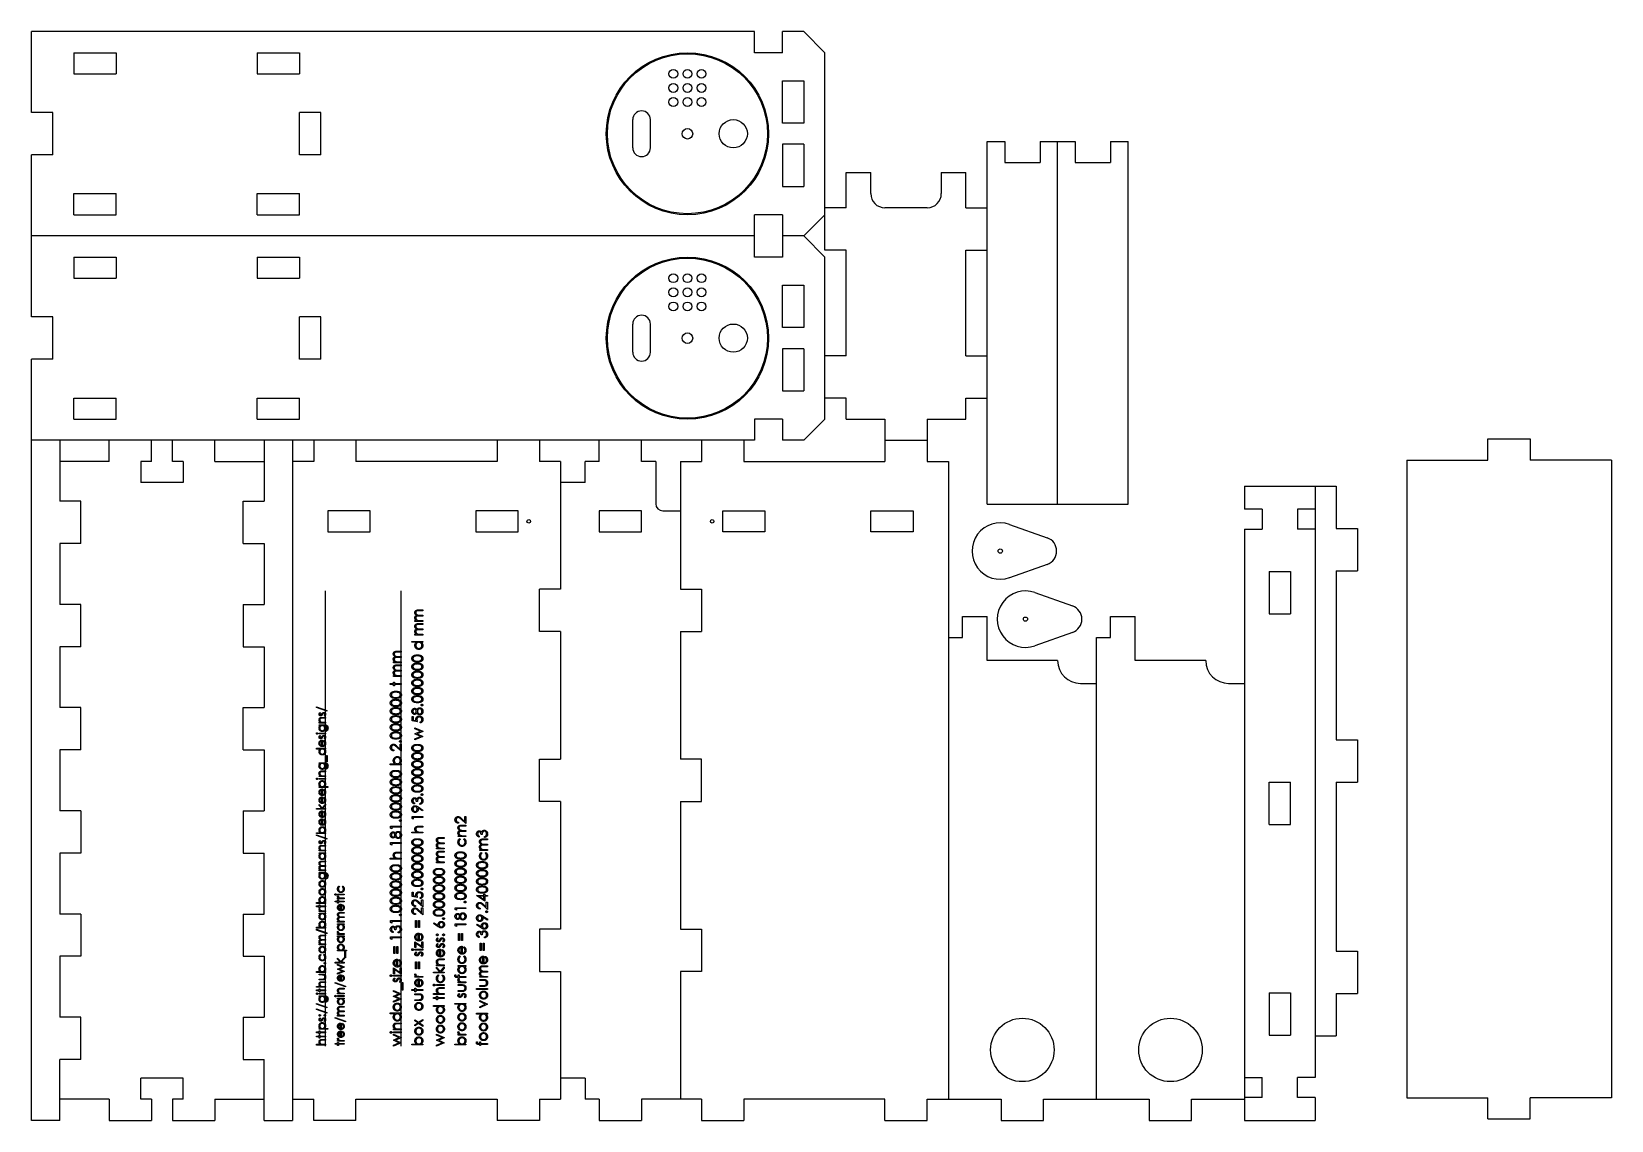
# Model space of a CAD drawing. Header units: millimetres. Extents: x -492 to -44, y 143 to 452.
import ezdxf

# ---------------------------------------------------------------- set-up
doc = ezdxf.new("R2010")
doc.units = ezdxf.units.MM

msp = doc.modelspace()

# ---------------------------------------------------------------- linework, layer by layer
at = {"color": 7, "linetype": 'Continuous', "lineweight": 25}
for p, q in [((-491.97, 428.95), (-491.97, 451.95)), ((-286.97, 451.95), (-491.97, 451.95)), ((-286.97, 445.95), (-286.97, 451.95)), ((-278.97, 445.95), (-278.97, 451.95)), ((-272.97, 451.95), (-278.97, 451.95)), ((-266.97, 445.95), (-272.97, 451.95)), ((-479.97, 445.95), (-467.97, 445.95)), ((-479.97, 445.95), (-479.97, 439.95)), ((-467.97, 445.95), (-467.97, 439.95)), ((-427.97, 445.95), (-415.97, 445.95)), ((-427.97, 445.95), (-427.97, 439.95)), ((-415.97, 445.95), (-415.97, 439.95)), ((-278.97, 445.95), (-286.97, 445.95)), ((-266.97, 389.95), (-266.97, 445.95)), ((-479.97, 439.95), (-467.97, 439.95)), ((-427.97, 439.95), (-415.97, 439.95)), ((-278.97, 437.95), (-272.97, 437.95)), ((-278.97, 425.95), (-278.97, 437.95)), ((-272.97, 437.95), (-272.97, 425.95)), ((-485.97, 428.95), (-491.97, 428.95)), ((-485.97, 416.95), (-485.97, 428.95)), ((-409.97, 428.95), (-415.97, 428.95)), ((-415.97, 416.95), (-415.97, 428.95)), ((-409.97, 416.95), (-409.97, 428.95)), ((-321.47, 418.95), (-321.47, 426.95)), ((-316.47, 418.95), (-316.47, 426.95)), ((-272.97, 425.95), (-278.97, 425.95)), ((-491.97, 370.95), (-491.97, 416.95)), ((-485.97, 416.95), (-491.97, 416.95)), ((-409.97, 416.95), (-415.97, 416.95)), ((-278.97, 419.95), (-278.97, 407.95)), ((-272.97, 419.95), (-278.97, 419.95)), ((-272.97, 419.95), (-272.97, 407.95)), ((-220.97, 317.79), (-220.97, 420.79)), ((-220.97, 420.79), (-215.97, 420.79)), ((-215.97, 420.79), (-215.97, 414.79)), ((-205.97, 420.79), (-195.97, 420.79)), ((-205.97, 420.79), (-205.97, 414.79)), ((-200.97, 317.79), (-200.97, 420.79)), ((-195.97, 420.79), (-195.97, 414.79)), ((-185.97, 420.79), (-185.97, 414.79)), ((-185.97, 420.79), (-180.97, 420.79)), ((-180.97, 317.79), (-180.97, 420.79)), ((-215.97, 414.79), (-205.97, 414.79)), ((-195.97, 414.79), (-185.97, 414.79)), ((-278.97, 407.95), (-272.97, 407.95)), ((-260.97, 401.95), (-260.97, 411.95)), ((-260.97, 411.95), (-253.97, 411.95)), ((-253.97, 405.95), (-253.97, 411.95)), ((-233.97, 411.95), (-226.97, 411.95)), ((-233.97, 411.95), (-233.97, 405.95)), ((-226.97, 401.95), (-226.97, 411.95)), ((-479.97, 405.95), (-467.97, 405.95)), ((-479.97, 399.95), (-479.97, 405.95)), ((-467.97, 399.95), (-467.97, 405.95)), ((-427.97, 405.95), (-415.97, 405.95)), ((-427.97, 399.95), (-427.97, 405.95)), ((-415.97, 399.95), (-415.97, 405.95)), ((-479.97, 399.95), (-467.97, 399.95)), ((-427.97, 399.95), (-415.97, 399.95)), ((-286.97, 387.95), (-286.97, 399.95)), ((-278.97, 399.95), (-286.97, 399.95)), ((-278.97, 399.95), (-278.97, 387.95)), ((-272.97, 393.95), (-266.97, 399.95)), ((-260.97, 401.95), (-266.97, 401.95)), ((-237.97, 401.95), (-249.97, 401.95)), ((-226.97, 401.95), (-220.97, 401.95)), ((-286.97, 393.95), (-491.97, 393.95)), ((-272.97, 393.95), (-278.97, 393.95)), ((-266.97, 387.95), (-272.97, 393.95)), ((-260.97, 389.95), (-266.97, 389.95)), ((-260.97, 359.95), (-260.97, 389.95)), ((-226.97, 389.95), (-220.97, 389.95)), ((-226.97, 359.95), (-226.97, 389.95)), ((-479.97, 387.95), (-467.97, 387.95)), ((-479.97, 387.95), (-479.97, 381.95)), ((-467.97, 387.95), (-467.97, 381.95)), ((-427.97, 387.95), (-415.97, 387.95)), ((-427.97, 387.95), (-427.97, 381.95)), ((-415.97, 387.95), (-415.97, 381.95)), ((-278.97, 387.95), (-286.97, 387.95)), ((-266.97, 341.95), (-266.97, 387.95)), ((-479.97, 381.95), (-467.97, 381.95)), ((-427.97, 381.95), (-415.97, 381.95)), ((-278.97, 379.95), (-272.97, 379.95)), ((-278.97, 367.95), (-278.97, 379.95)), ((-272.97, 379.95), (-272.97, 367.95)), ((-485.97, 370.95), (-491.97, 370.95)), ((-485.97, 358.95), (-485.97, 370.95)), ((-409.97, 370.95), (-415.97, 370.95)), ((-415.97, 358.95), (-415.97, 370.95)), ((-409.97, 358.95), (-409.97, 370.95)), ((-321.47, 360.95), (-321.47, 368.95)), ((-316.47, 360.95), (-316.47, 368.95)), ((-272.97, 367.95), (-278.97, 367.95)), ((-491.97, 142.95), (-491.97, 358.95)), ((-485.97, 358.95), (-491.97, 358.95)), ((-409.97, 358.95), (-415.97, 358.95)), ((-278.97, 361.95), (-278.97, 349.95)), ((-272.97, 361.95), (-278.97, 361.95)), ((-272.97, 361.95), (-272.97, 349.95)), ((-260.97, 359.95), (-266.97, 359.95)), ((-226.97, 359.95), (-220.97, 359.95)), ((-278.97, 349.95), (-272.97, 349.95)), ((-479.97, 347.95), (-467.97, 347.95)), ((-479.97, 341.95), (-479.97, 347.95)), ((-467.97, 341.95), (-467.97, 347.95)), ((-427.97, 347.95), (-415.97, 347.95)), ((-427.97, 341.95), (-427.97, 347.95)), ((-415.97, 341.95), (-415.97, 347.95)), ((-260.97, 347.95), (-266.97, 347.95)), ((-260.97, 341.95), (-260.97, 347.95)), ((-226.97, 347.95), (-220.97, 347.95)), ((-226.97, 341.95), (-226.97, 347.95)), ((-479.97, 341.95), (-467.97, 341.95)), ((-427.97, 341.95), (-415.97, 341.95)), ((-278.97, 341.95), (-286.97, 341.95)), ((-286.97, 341.95), (-286.97, 335.95)), ((-278.97, 341.95), (-278.97, 335.95)), ((-272.97, 335.95), (-266.97, 341.95)), ((-260.97, 341.95), (-249.97, 341.95)), ((-249.97, 341.95), (-249.97, 329.95)), ((-237.97, 341.95), (-226.97, 341.95)), ((-237.97, 341.95), (-237.97, 329.95)), ((-78.92, 330.35), (-78.92, 336.35)), ((-78.92, 336.35), (-66.92, 336.35)), ((-66.92, 336.35), (-66.92, 330.35)), ((-286.97, 335.95), (-491.97, 335.95)), ((-483.97, 335.95), (-483.97, 318.66)), ((-469.97, 329.95), (-469.97, 335.95)), ((-457.97, 329.95), (-457.97, 335.95)), ((-451.97, 329.95), (-451.97, 335.95)), ((-439.97, 329.95), (-439.97, 335.95)), ((-425.97, 335.95), (-425.97, 318.66)), ((-417.97, 335.95), (-417.97, 142.95)), ((-411.97, 335.95), (-411.97, 329.95)), ((-399.97, 335.95), (-399.97, 329.95)), ((-359.97, 335.95), (-359.97, 329.95)), ((-347.97, 335.95), (-347.97, 329.95)), ((-330.97, 329.95), (-330.97, 335.95)), ((-318.97, 329.95), (-318.97, 335.95)), ((-301.97, 335.95), (-301.97, 329.95)), ((-289.97, 335.95), (-289.97, 329.95)), ((-272.97, 335.95), (-278.97, 335.95)), ((-249.97, 335.95), (-237.97, 335.95)), ((-469.97, 329.95), (-483.97, 329.95)), ((-457.97, 329.95), (-460.97, 329.95)), ((-460.97, 329.95), (-460.97, 323.95)), ((-448.97, 329.95), (-451.97, 329.95)), ((-448.97, 329.95), (-448.97, 323.95)), ((-439.97, 329.95), (-425.97, 329.95)), ((-411.97, 329.95), (-417.97, 329.95)), ((-359.97, 329.95), (-399.97, 329.95)), ((-341.97, 329.95), (-347.97, 329.95)), ((-341.97, 329.95), (-341.97, 293.7)), ((-330.97, 329.95), (-334.97, 329.95)), ((-334.97, 323.95), (-334.97, 329.95)), ((-314.97, 329.95), (-318.97, 329.95)), ((-314.97, 329.95), (-314.97, 317.95)), ((-307.97, 329.95), (-307.97, 293.7)), ((-307.97, 329.95), (-301.97, 329.95)), ((-289.97, 329.95), (-249.97, 329.95)), ((-237.97, 329.95), (-231.97, 329.95)), ((-231.97, 329.95), (-231.97, 148.95)), ((-101.92, 330.35), (-78.92, 330.35)), ((-101.92, 330.35), (-101.92, 149.35)), ((-43.92, 330.35), (-66.92, 330.35)), ((-43.92, 330.35), (-43.92, 149.35)), ((-448.97, 323.95), (-460.97, 323.95)), ((-334.97, 323.95), (-341.97, 323.95)), ((-147.97, 322.95), (-121.97, 322.95)), ((-147.97, 322.95), (-147.97, 316.45)), ((-127.97, 322.95), (-127.97, 155.15)), ((-121.97, 322.95), (-121.97, 310.95)), ((-477.97, 318.66), (-483.97, 318.66)), ((-477.97, 306.66), (-477.97, 318.66)), ((-431.97, 306.66), (-431.97, 318.66)), ((-431.97, 318.66), (-425.97, 318.66)), ((-395.97, 315.95), (-407.97, 315.95)), ((-407.97, 315.95), (-407.97, 309.95)), ((-395.97, 309.95), (-395.97, 315.95)), ((-365.97, 315.95), (-365.97, 309.95)), ((-353.97, 315.95), (-365.97, 315.95)), ((-353.97, 309.95), (-353.97, 315.95)), ((-330.97, 315.95), (-330.97, 309.95)), ((-318.97, 315.95), (-330.97, 315.95)), ((-318.97, 309.95), (-318.97, 315.95)), ((-312.97, 315.95), (-307.97, 315.95)), ((-295.97, 309.95), (-295.97, 315.95)), ((-295.97, 315.95), (-283.97, 315.95)), ((-283.97, 315.95), (-283.97, 309.95)), ((-253.97, 315.95), (-241.97, 315.95)), ((-253.97, 309.95), (-253.97, 315.95)), ((-241.97, 315.95), (-241.97, 309.95)), ((-220.97, 317.79), (-180.97, 317.79)), ((-142.97, 316.45), (-147.97, 316.45)), ((-142.97, 316.45), (-142.97, 310.75)), ((-127.97, 316.45), (-132.97, 316.45)), ((-132.97, 316.45), (-132.97, 310.75)), ((-407.97, 309.95), (-395.97, 309.95)), ((-365.97, 309.95), (-353.97, 309.95)), ((-330.97, 309.95), (-318.97, 309.95)), ((-283.97, 309.95), (-295.97, 309.95)), ((-241.97, 309.95), (-253.97, 309.95)), ((-214.58, 312.06), (-203.91, 308.29)), ((-147.97, 310.75), (-147.97, 142.95)), ((-147.97, 310.75), (-142.97, 310.75)), ((-127.97, 310.75), (-132.97, 310.75)), ((-121.97, 310.95), (-115.97, 310.95)), ((-115.97, 310.95), (-115.97, 298.95)), ((-477.97, 306.66), (-483.97, 306.66)), ((-483.97, 306.66), (-483.97, 289.37)), ((-431.97, 306.66), (-425.97, 306.66)), ((-425.97, 306.66), (-425.97, 289.37)), ((-203.91, 300.74), (-214.58, 296.97)), ((-140.97, 298.75), (-140.97, 286.75)), ((-140.97, 298.75), (-134.97, 298.75)), ((-134.97, 298.75), (-134.97, 286.75)), ((-121.97, 298.95), (-115.97, 298.95)), ((-121.97, 298.95), (-121.97, 250.95)), ((-347.97, 281.7), (-347.97, 293.7)), ((-341.97, 293.7), (-347.97, 293.7)), ((-307.97, 293.7), (-301.97, 293.7)), ((-301.97, 293.7), (-301.97, 281.7)), ((-207.44, 292.74), (-196.77, 288.97)), ((-477.97, 289.37), (-483.97, 289.37)), ((-477.97, 277.37), (-477.97, 289.37)), ((-431.97, 289.37), (-431.97, 277.37)), ((-431.97, 289.37), (-425.97, 289.37)), ((-227.97, 279.95), (-227.97, 285.95)), ((-227.97, 285.95), (-220.97, 285.95)), ((-220.97, 273.45), (-220.97, 285.95)), ((-185.97, 279.95), (-185.97, 285.95)), ((-185.97, 285.95), (-178.97, 285.95)), ((-178.97, 273.45), (-178.97, 285.95)), ((-140.97, 286.75), (-134.97, 286.75)), ((-341.97, 281.7), (-347.97, 281.7)), ((-341.97, 281.7), (-341.97, 245.45)), ((-307.97, 281.7), (-301.97, 281.7)), ((-307.97, 281.7), (-307.97, 245.45)), ((-231.97, 279.95), (-227.97, 279.95)), ((-196.77, 281.43), (-207.44, 277.66)), ((-189.97, 148.95), (-189.97, 279.95)), ((-189.97, 279.95), (-185.97, 279.95)), ((-477.97, 277.37), (-483.97, 277.37)), ((-483.97, 277.37), (-483.97, 260.09)), ((-431.97, 277.37), (-425.97, 277.37)), ((-425.97, 277.37), (-425.97, 260.09)), ((-200.97, 273.45), (-220.97, 273.45)), ((-158.97, 273.45), (-178.97, 273.45)), ((-194.47, 266.95), (-189.97, 266.95)), ((-152.47, 266.95), (-147.97, 266.95)), ((-477.97, 260.09), (-483.97, 260.09)), ((-477.97, 248.09), (-477.97, 260.09)), ((-431.97, 248.09), (-431.97, 260.09)), ((-431.97, 260.09), (-425.97, 260.09)), ((-121.97, 250.95), (-115.97, 250.95)), ((-115.97, 250.95), (-115.97, 238.95)), ((-477.97, 248.09), (-483.97, 248.09)), ((-483.97, 248.09), (-483.97, 230.8)), ((-431.97, 248.09), (-425.97, 248.09)), ((-425.97, 248.09), (-425.97, 230.8)), ((-347.97, 233.45), (-347.97, 245.45)), ((-347.97, 245.45), (-341.97, 245.45)), ((-301.97, 245.45), (-307.97, 245.45)), ((-301.97, 233.45), (-301.97, 245.45)), ((-140.97, 238.95), (-134.97, 238.95)), ((-140.97, 226.95), (-140.97, 238.95)), ((-134.97, 226.95), (-134.97, 238.95)), ((-121.97, 238.95), (-115.97, 238.95)), ((-121.97, 238.95), (-121.97, 190.95)), ((-341.97, 233.45), (-347.97, 233.45)), ((-341.97, 233.45), (-341.97, 197.2)), ((-307.97, 233.45), (-307.97, 197.2)), ((-307.97, 233.45), (-301.97, 233.45)), ((-477.97, 230.8), (-483.97, 230.8)), ((-477.97, 230.8), (-477.97, 218.8)), ((-431.97, 230.8), (-425.97, 230.8)), ((-431.97, 230.8), (-431.97, 218.8)), ((-140.97, 226.95), (-134.97, 226.95)), ((-477.97, 218.8), (-483.97, 218.8)), ((-483.97, 218.8), (-483.97, 201.52)), ((-431.97, 218.8), (-425.97, 218.8)), ((-425.97, 201.52), (-425.97, 218.8)), ((-477.97, 201.52), (-483.97, 201.52)), ((-477.97, 201.52), (-477.97, 189.52)), ((-431.97, 201.52), (-431.97, 189.52)), ((-431.97, 201.52), (-425.97, 201.52)), ((-347.97, 197.2), (-347.97, 185.2)), ((-341.97, 197.2), (-347.97, 197.2)), ((-307.97, 197.2), (-301.97, 197.2)), ((-301.97, 197.2), (-301.97, 185.2)), ((-477.97, 189.52), (-483.97, 189.52)), ((-483.97, 189.52), (-483.97, 172.23)), ((-431.97, 189.52), (-425.97, 189.52)), ((-425.97, 189.52), (-425.97, 172.23)), ((-121.97, 190.95), (-115.97, 190.95)), ((-115.97, 190.95), (-115.97, 178.95)), ((-347.97, 185.2), (-341.97, 185.2)), ((-341.97, 185.2), (-341.97, 148.95)), ((-307.97, 185.2), (-307.97, 148.95)), ((-301.97, 185.2), (-307.97, 185.2)), ((-140.97, 179.15), (-134.97, 179.15)), ((-140.97, 179.15), (-140.97, 167.15)), ((-134.97, 179.15), (-134.97, 167.15)), ((-121.97, 178.95), (-115.97, 178.95)), ((-121.97, 178.95), (-121.97, 166.95)), ((-477.97, 172.23), (-483.97, 172.23)), ((-477.97, 160.23), (-477.97, 172.23)), ((-431.97, 172.23), (-431.97, 160.23)), ((-431.97, 172.23), (-425.97, 172.23)), ((-140.97, 167.15), (-134.97, 167.15)), ((-127.97, 166.95), (-121.97, 166.95)), ((-477.97, 160.23), (-483.97, 160.23)), ((-483.97, 142.95), (-483.97, 160.23)), ((-431.97, 160.23), (-425.97, 160.23)), ((-425.97, 142.95), (-425.97, 160.23)), ((-460.97, 148.95), (-460.97, 154.95)), ((-448.97, 154.95), (-460.97, 154.95)), ((-448.97, 148.95), (-448.97, 154.95)), ((-334.97, 154.95), (-341.97, 154.95)), ((-334.97, 154.95), (-334.97, 148.95)), ((-147.97, 155.15), (-142.97, 155.15)), ((-142.97, 149.45), (-142.97, 155.15)), ((-127.97, 155.15), (-132.97, 155.15)), ((-132.97, 149.45), (-132.97, 155.15)), ((-469.97, 148.95), (-483.97, 148.95)), ((-469.97, 148.95), (-469.97, 142.95)), ((-457.97, 148.95), (-460.97, 148.95)), ((-457.97, 148.95), (-457.97, 142.95)), ((-448.97, 148.95), (-451.97, 148.95)), ((-451.97, 148.95), (-451.97, 142.95)), ((-439.97, 148.95), (-425.97, 148.95)), ((-439.97, 148.95), (-439.97, 142.95)), ((-417.97, 148.95), (-411.97, 148.95)), ((-411.97, 142.95), (-411.97, 148.95)), ((-399.97, 148.95), (-359.97, 148.95)), ((-399.97, 142.95), (-399.97, 148.95)), ((-359.97, 148.95), (-359.97, 142.95)), ((-347.97, 148.95), (-341.97, 148.95)), ((-347.97, 148.95), (-347.97, 142.95)), ((-330.97, 148.95), (-334.97, 148.95)), ((-330.97, 148.95), (-330.97, 142.95)), ((-318.97, 148.95), (-318.97, 142.95)), ((-301.97, 148.95), (-318.97, 148.95)), ((-301.97, 148.95), (-301.97, 142.95)), ((-289.97, 148.95), (-289.97, 142.95)), ((-249.97, 148.95), (-289.97, 148.95)), ((-249.97, 142.95), (-249.97, 148.95)), ((-237.97, 148.95), (-216.97, 148.95)), ((-237.97, 142.95), (-237.97, 148.95)), ((-216.97, 148.95), (-216.97, 142.95)), ((-204.97, 148.95), (-174.97, 148.95)), ((-204.97, 142.95), (-204.97, 148.95)), ((-174.97, 148.95), (-174.97, 142.95)), ((-162.97, 148.95), (-147.97, 148.95)), ((-162.97, 142.95), (-162.97, 148.95)), ((-142.97, 149.45), (-147.97, 149.45)), ((-127.97, 149.45), (-132.97, 149.45)), ((-127.97, 149.45), (-127.97, 142.95)), ((-101.92, 149.35), (-78.92, 149.35)), ((-78.92, 143.35), (-78.92, 149.35)), ((-43.92, 149.35), (-66.92, 149.35)), ((-66.92, 143.35), (-66.92, 149.35)), ((-483.97, 142.95), (-491.97, 142.95)), ((-469.97, 142.95), (-457.97, 142.95)), ((-451.97, 142.95), (-439.97, 142.95)), ((-425.97, 142.95), (-417.97, 142.95)), ((-399.97, 142.95), (-411.97, 142.95)), ((-347.97, 142.95), (-359.97, 142.95)), ((-330.97, 142.95), (-318.97, 142.95)), ((-301.97, 142.95), (-289.97, 142.95)), ((-249.97, 142.95), (-237.97, 142.95)), ((-216.97, 142.95), (-204.97, 142.95)), ((-174.97, 142.95), (-162.97, 142.95)), ((-147.97, 142.95), (-127.97, 142.95)), ((-78.92, 143.35), (-66.92, 143.35))]:
    msp.add_line(p, q, dxfattribs=at)
at = {"color": 7, "linetype": 'Continuous'}
for p, q in [((-408.61, 164.06), (-408.61, 293.25)), ((-387.16, 164.06), (-387.16, 293.25))]:
    msp.add_line(p, q, dxfattribs=at)
at = {"color": 7, "linetype": 'Continuous', "flags": 128}
for points in [[(-383.24, 284.56), (-383.24, 284.82), (-383.24, 284.82), (-382.86, 284.82), (-382.86, 284.82), (-382.96, 284.9), (-383.04, 284.98), (-383.11, 285.05), (-383.17, 285.13), (-383.17, 285.13), (-383.21, 285.24), (-383.25, 285.35), (-383.27, 285.46), (-383.28, 285.58), (-383.28, 285.58), (-383.27, 285.66), (-383.26, 285.74), (-383.24, 285.81), (-383.21, 285.89), (-383.18, 285.95), (-383.14, 286.02), (-383.1, 286.07), (-383.05, 286.12), (-382.99, 286.16), (-382.92, 286.21), (-382.84, 286.24), (-382.75, 286.28), (-382.75, 286.28), (-382.81, 286.31), (-382.87, 286.35), (-382.92, 286.39), (-382.98, 286.44), (-383.02, 286.48), (-383.07, 286.53), (-383.11, 286.58), (-383.14, 286.63), (-383.2, 286.74), (-383.24, 286.85), (-383.27, 286.96), (-383.28, 287.08), (-383.28, 287.08), (-383.27, 287.19), (-383.25, 287.3), (-383.21, 287.39), (-383.16, 287.48), (-383.1, 287.56), (-383.03, 287.63), (-382.94, 287.69), (-382.84, 287.74), (-382.79, 287.76), (-382.73, 287.78), (-382.66, 287.79), (-382.59, 287.8), (-382.51, 287.81), (-382.42, 287.82), (-382.33, 287.82), (-382.23, 287.82), (-382.23, 287.82), (-381.05, 287.82), (-381.05, 287.82), (-381.05, 287.56), (-381.05, 287.56), (-382.23, 287.56), (-382.23, 287.56), (-382.32, 287.56), (-382.4, 287.55), (-382.47, 287.55), (-382.53, 287.54), (-382.59, 287.54), (-382.64, 287.53), (-382.68, 287.52), (-382.72, 287.5), (-382.78, 287.47), (-382.83, 287.44), (-382.88, 287.39), (-382.93, 287.33), (-382.96, 287.27), (-382.99, 287.2), (-383, 287.12), (-383.01, 287.04), (-383.01, 287.04), (-383, 286.93), (-382.98, 286.84), (-382.94, 286.74), (-382.89, 286.66), (-382.82, 286.58), (-382.75, 286.51), (-382.66, 286.45), (-382.57, 286.4), (-382.51, 286.39), (-382.45, 286.37), (-382.38, 286.36), (-382.3, 286.34), (-382.21, 286.34), (-382.12, 286.33), (-382.01, 286.33), (-381.9, 286.32), (-381.9, 286.32), (-381.05, 286.32), (-381.05, 286.32), (-381.05, 286.06), (-381.05, 286.06), (-382.16, 286.06), (-382.16, 286.06), (-382.25, 286.06), (-382.34, 286.05), (-382.42, 286.05), (-382.49, 286.04), (-382.55, 286.04), (-382.61, 286.03), (-382.66, 286.02), (-382.7, 286.01), (-382.76, 285.98), (-382.82, 285.94), (-382.88, 285.89), (-382.92, 285.83), (-382.96, 285.77), (-382.99, 285.69), (-383, 285.62), (-383.01, 285.53), (-383.01, 285.53), (-383, 285.44), (-382.98, 285.34), (-382.94, 285.25), (-382.89, 285.16), (-382.83, 285.08), (-382.75, 285.01), (-382.67, 284.95), (-382.58, 284.91), (-382.52, 284.89), (-382.46, 284.87), (-382.4, 284.86), (-382.32, 284.85), (-382.25, 284.84), (-382.16, 284.83), (-382.07, 284.83), (-381.97, 284.82), (-381.97, 284.82), (-381.05, 284.82), (-381.05, 284.82), (-381.05, 284.56), (-381.05, 284.56), (-383.24, 284.56)], [(-383.24, 280.67), (-383.24, 280.94), (-383.24, 280.94), (-382.86, 280.94), (-382.86, 280.94), (-382.96, 281.01), (-383.04, 281.09), (-383.11, 281.17), (-383.17, 281.24), (-383.17, 281.24), (-383.21, 281.35), (-383.25, 281.46), (-383.27, 281.58), (-383.28, 281.7), (-383.28, 281.7), (-383.27, 281.78), (-383.26, 281.85), (-383.24, 281.93), (-383.21, 282), (-383.18, 282.07), (-383.14, 282.13), (-383.1, 282.19), (-383.05, 282.24), (-382.99, 282.28), (-382.92, 282.32), (-382.84, 282.36), (-382.75, 282.39), (-382.75, 282.39), (-382.81, 282.43), (-382.87, 282.47), (-382.92, 282.51), (-382.98, 282.55), (-383.02, 282.6), (-383.07, 282.64), (-383.11, 282.69), (-383.14, 282.75), (-383.2, 282.85), (-383.24, 282.96), (-383.27, 283.08), (-383.28, 283.2), (-383.28, 283.2), (-383.27, 283.31), (-383.25, 283.41), (-383.21, 283.51), (-383.16, 283.6), (-383.1, 283.68), (-383.03, 283.75), (-382.94, 283.81), (-382.84, 283.86), (-382.79, 283.88), (-382.73, 283.89), (-382.66, 283.91), (-382.59, 283.92), (-382.51, 283.93), (-382.42, 283.93), (-382.33, 283.94), (-382.23, 283.94), (-382.23, 283.94), (-381.05, 283.94), (-381.05, 283.94), (-381.05, 283.67), (-381.05, 283.67), (-382.23, 283.67), (-382.23, 283.67), (-382.32, 283.67), (-382.4, 283.67), (-382.47, 283.66), (-382.53, 283.66), (-382.59, 283.65), (-382.64, 283.64), (-382.68, 283.63), (-382.72, 283.62), (-382.78, 283.59), (-382.83, 283.55), (-382.88, 283.5), (-382.93, 283.45), (-382.96, 283.38), (-382.99, 283.31), (-383, 283.23), (-383.01, 283.15), (-383.01, 283.15), (-383, 283.05), (-382.98, 282.95), (-382.94, 282.86), (-382.89, 282.77), (-382.82, 282.69), (-382.75, 282.62), (-382.66, 282.57), (-382.57, 282.52), (-382.51, 282.5), (-382.45, 282.48), (-382.38, 282.47), (-382.3, 282.46), (-382.21, 282.45), (-382.12, 282.45), (-382.01, 282.44), (-381.9, 282.44), (-381.9, 282.44), (-381.05, 282.44), (-381.05, 282.44), (-381.05, 282.17), (-381.05, 282.17), (-382.16, 282.17), (-382.16, 282.17), (-382.25, 282.17), (-382.34, 282.17), (-382.42, 282.16), (-382.49, 282.16), (-382.55, 282.15), (-382.61, 282.14), (-382.66, 282.13), (-382.7, 282.12), (-382.76, 282.09), (-382.82, 282.05), (-382.88, 282), (-382.92, 281.95), (-382.96, 281.88), (-382.99, 281.81), (-383, 281.73), (-383.01, 281.65), (-383.01, 281.65), (-383, 281.55), (-382.98, 281.46), (-382.94, 281.37), (-382.89, 281.28), (-382.83, 281.2), (-382.75, 281.13), (-382.67, 281.07), (-382.58, 281.02), (-382.52, 281), (-382.46, 280.99), (-382.4, 280.97), (-382.32, 280.96), (-382.25, 280.95), (-382.16, 280.95), (-382.07, 280.94), (-381.97, 280.94), (-381.97, 280.94), (-381.05, 280.94), (-381.05, 280.94), (-381.05, 280.67), (-381.05, 280.67), (-383.24, 280.67)], [(-384.12, 278.9), (-381.05, 278.9), (-381.05, 278.9), (-381.05, 278.63), (-381.05, 278.63), (-381.42, 278.63), (-381.42, 278.63), (-381.32, 278.54), (-381.24, 278.44), (-381.17, 278.34), (-381.11, 278.23), (-381.06, 278.11), (-381.03, 277.99), (-381.01, 277.87), (-381.01, 277.74), (-381.01, 277.74), (-381.01, 277.62), (-381.03, 277.51), (-381.05, 277.4), (-381.09, 277.3), (-381.14, 277.2), (-381.19, 277.1), (-381.26, 277.01), (-381.34, 276.93), (-381.42, 276.85), (-381.51, 276.78), (-381.61, 276.73), (-381.71, 276.68), (-381.81, 276.64), (-381.92, 276.62), (-382.03, 276.6), (-382.15, 276.59), (-382.15, 276.59), (-382.26, 276.6), (-382.37, 276.62), (-382.48, 276.64), (-382.58, 276.68), (-382.68, 276.73), (-382.77, 276.78), (-382.86, 276.85), (-382.95, 276.93), (-383.02, 277.02), (-383.09, 277.11), (-383.15, 277.2), (-383.19, 277.3), (-383.23, 277.41), (-383.26, 277.52), (-383.27, 277.63), (-383.28, 277.75), (-383.28, 277.75), (-383.27, 277.88), (-383.25, 278.01), (-383.21, 278.13), (-383.16, 278.24), (-383.1, 278.35), (-383.02, 278.45), (-382.92, 278.54), (-382.81, 278.63), (-382.81, 278.63), (-384.12, 278.63), (-384.12, 278.63), (-384.12, 278.9)], [(-383.01, 277.75), (-383, 277.63), (-382.98, 277.52), (-382.94, 277.41), (-382.89, 277.31), (-382.83, 277.21), (-382.76, 277.12), (-382.67, 277.05), (-382.58, 276.98), (-382.47, 276.93), (-382.37, 276.89), (-382.26, 276.87), (-382.14, 276.86), (-382.14, 276.86), (-382.03, 276.87), (-381.92, 276.89), (-381.82, 276.93), (-381.71, 276.98), (-381.62, 277.05), (-381.53, 277.13), (-381.45, 277.21), (-381.39, 277.31), (-381.34, 277.41), (-381.31, 277.52), (-381.28, 277.63), (-381.28, 277.75), (-381.28, 277.75), (-381.28, 277.86), (-381.3, 277.98), (-381.34, 278.09), (-381.39, 278.19), (-381.45, 278.29), (-381.52, 278.38), (-381.61, 278.46), (-381.7, 278.52), (-381.8, 278.57), (-381.91, 278.6), (-382.02, 278.63), (-382.14, 278.63), (-382.14, 278.63), (-382.23, 278.63), (-382.31, 278.62), (-382.4, 278.6), (-382.48, 278.57), (-382.55, 278.53), (-382.63, 278.49), (-382.69, 278.44), (-382.76, 278.38), (-382.82, 278.31), (-382.87, 278.24), (-382.91, 278.17), (-382.94, 278.09), (-382.97, 278.01), (-382.99, 277.93), (-383, 277.84), (-383.01, 277.75)], [(-389.35, 272.82), (-389.35, 273.09), (-389.35, 273.09), (-388.97, 273.09), (-388.97, 273.09), (-389.07, 273.17), (-389.16, 273.24), (-389.22, 273.32), (-389.28, 273.4), (-389.28, 273.4), (-389.33, 273.51), (-389.36, 273.62), (-389.38, 273.73), (-389.39, 273.85), (-389.39, 273.85), (-389.39, 273.93), (-389.38, 274.01), (-389.36, 274.08), (-389.33, 274.15), (-389.29, 274.22), (-389.26, 274.29), (-389.21, 274.34), (-389.16, 274.39), (-389.1, 274.43), (-389.03, 274.48), (-388.95, 274.51), (-388.86, 274.55), (-388.86, 274.55), (-388.93, 274.58), (-388.98, 274.62), (-389.04, 274.66), (-389.09, 274.71), (-389.14, 274.75), (-389.18, 274.8), (-389.22, 274.85), (-389.26, 274.9), (-389.32, 275.01), (-389.36, 275.12), (-389.38, 275.23), (-389.39, 275.35), (-389.39, 275.35), (-389.38, 275.46), (-389.36, 275.57), (-389.33, 275.66), (-389.28, 275.75), (-389.22, 275.83), (-389.14, 275.9), (-389.06, 275.96), (-388.96, 276.01), (-388.91, 276.03), (-388.85, 276.05), (-388.78, 276.06), (-388.7, 276.07), (-388.63, 276.08), (-388.54, 276.09), (-388.45, 276.09), (-388.35, 276.09), (-388.35, 276.09), (-387.16, 276.09), (-387.16, 276.09), (-387.16, 275.82), (-387.16, 275.82), (-388.35, 275.82), (-388.35, 275.82), (-388.43, 275.82), (-388.51, 275.82), (-388.58, 275.82), (-388.65, 275.81), (-388.7, 275.81), (-388.75, 275.8), (-388.8, 275.79), (-388.83, 275.77), (-388.89, 275.74), (-388.95, 275.7), (-389, 275.66), (-389.04, 275.6), (-389.08, 275.54), (-389.1, 275.46), (-389.12, 275.39), (-389.12, 275.31), (-389.12, 275.31), (-389.11, 275.2), (-389.09, 275.11), (-389.05, 275.01), (-389, 274.93), (-388.94, 274.84), (-388.86, 274.78), (-388.78, 274.72), (-388.68, 274.67), (-388.63, 274.65), (-388.57, 274.64), (-388.49, 274.63), (-388.41, 274.61), (-388.33, 274.61), (-388.23, 274.6), (-388.13, 274.6), (-388.01, 274.59), (-388.01, 274.59), (-387.16, 274.59), (-387.16, 274.59), (-387.16, 274.32), (-387.16, 274.32), (-388.28, 274.32), (-388.28, 274.32), (-388.37, 274.32), (-388.46, 274.32), (-388.54, 274.32), (-388.61, 274.31), (-388.67, 274.31), (-388.72, 274.3), (-388.77, 274.29), (-388.81, 274.27), (-388.88, 274.25), (-388.94, 274.21), (-388.99, 274.16), (-389.04, 274.1), (-389.08, 274.03), (-389.1, 273.96), (-389.12, 273.89), (-389.12, 273.8), (-389.12, 273.8), (-389.12, 273.71), (-389.09, 273.61), (-389.06, 273.52), (-389.01, 273.43), (-388.94, 273.35), (-388.87, 273.28), (-388.78, 273.22), (-388.69, 273.18), (-388.64, 273.16), (-388.58, 273.14), (-388.51, 273.13), (-388.44, 273.12), (-388.36, 273.11), (-388.27, 273.1), (-388.18, 273.1), (-388.08, 273.09), (-388.08, 273.09), (-387.16, 273.09), (-387.16, 273.09), (-387.16, 272.82), (-387.16, 272.82), (-389.35, 272.82)], [(-382.54, 273.02), (-382.69, 273.02), (-382.82, 273.03), (-382.95, 273.04), (-383.07, 273.05), (-383.18, 273.07), (-383.28, 273.09), (-383.38, 273.11), (-383.46, 273.14), (-383.54, 273.18), (-383.62, 273.21), (-383.68, 273.25), (-383.75, 273.3), (-383.81, 273.34), (-383.86, 273.39), (-383.91, 273.45), (-383.96, 273.5), (-383.99, 273.56), (-384.03, 273.62), (-384.06, 273.68), (-384.08, 273.75), (-384.1, 273.81), (-384.11, 273.88), (-384.12, 273.95), (-384.12, 274.02), (-384.12, 274.02), (-384.12, 274.09), (-384.11, 274.16), (-384.1, 274.23), (-384.08, 274.3), (-384.06, 274.36), (-384.03, 274.42), (-383.99, 274.49), (-383.95, 274.55), (-383.91, 274.6), (-383.86, 274.66), (-383.8, 274.71), (-383.74, 274.76), (-383.68, 274.8), (-383.61, 274.84), (-383.53, 274.88), (-383.45, 274.92), (-383.36, 274.95), (-383.27, 274.98), (-383.16, 275), (-383.05, 275.02), (-382.94, 275.04), (-382.81, 275.05), (-382.68, 275.05), (-382.54, 275.06), (-382.54, 275.06), (-382.41, 275.05), (-382.28, 275.05), (-382.15, 275.04), (-382.04, 275.02), (-381.93, 275), (-381.83, 274.98), (-381.73, 274.95), (-381.64, 274.92), (-381.56, 274.89), (-381.49, 274.85), (-381.42, 274.81), (-381.35, 274.76), (-381.29, 274.71), (-381.23, 274.66), (-381.18, 274.61), (-381.14, 274.55), (-381.1, 274.49), (-381.06, 274.43), (-381.04, 274.36), (-381.01, 274.3), (-380.99, 274.23), (-380.98, 274.16), (-380.97, 274.09), (-380.97, 274.02), (-380.97, 274.02), (-380.97, 273.95), (-380.98, 273.88), (-380.99, 273.81), (-381.01, 273.75), (-381.03, 273.68), (-381.06, 273.62), (-381.1, 273.56), (-381.13, 273.5), (-381.18, 273.45), (-381.23, 273.4), (-381.28, 273.35), (-381.34, 273.3), (-381.4, 273.26), (-381.47, 273.22), (-381.55, 273.18), (-381.63, 273.15), (-381.71, 273.12), (-381.81, 273.09), (-381.91, 273.07), (-382.02, 273.05), (-382.14, 273.04), (-382.27, 273.03), (-382.4, 273.02), (-382.54, 273.02)], [(-382.55, 273.29), (-382.43, 273.29), (-382.31, 273.29), (-382.21, 273.3), (-382.11, 273.31), (-382.02, 273.32), (-381.94, 273.34), (-381.86, 273.36), (-381.79, 273.38), (-381.73, 273.4), (-381.67, 273.43), (-381.62, 273.46), (-381.57, 273.49), (-381.52, 273.53), (-381.48, 273.57), (-381.44, 273.61), (-381.41, 273.65), (-381.35, 273.74), (-381.31, 273.83), (-381.28, 273.93), (-381.28, 274.03), (-381.28, 274.03), (-381.28, 274.13), (-381.31, 274.22), (-381.35, 274.32), (-381.41, 274.41), (-381.44, 274.45), (-381.48, 274.49), (-381.52, 274.53), (-381.57, 274.56), (-381.62, 274.59), (-381.67, 274.62), (-381.73, 274.65), (-381.79, 274.67), (-381.79, 274.67), (-381.87, 274.7), (-381.96, 274.72), (-382.04, 274.74), (-382.14, 274.76), (-382.23, 274.77), (-382.33, 274.78), (-382.44, 274.78), (-382.55, 274.79), (-382.55, 274.79), (-382.65, 274.78), (-382.76, 274.78), (-382.86, 274.77), (-382.95, 274.76), (-383.04, 274.75), (-383.12, 274.73), (-383.2, 274.71), (-383.27, 274.69), (-383.34, 274.66), (-383.4, 274.63), (-383.46, 274.6), (-383.52, 274.57), (-383.56, 274.53), (-383.61, 274.49), (-383.65, 274.45), (-383.68, 274.41), (-383.74, 274.32), (-383.78, 274.22), (-383.81, 274.13), (-383.81, 274.03), (-383.81, 274.03), (-383.81, 273.93), (-383.78, 273.83), (-383.74, 273.74), (-383.68, 273.65), (-383.65, 273.61), (-383.61, 273.57), (-383.57, 273.53), (-383.52, 273.49), (-383.47, 273.46), (-383.42, 273.43), (-383.36, 273.4), (-383.3, 273.38), (-383.23, 273.36), (-383.16, 273.34), (-383.07, 273.32), (-382.98, 273.31), (-382.89, 273.3), (-382.78, 273.29), (-382.67, 273.29), (-382.55, 273.29)], [(-389.35, 268.94), (-389.35, 269.21), (-389.35, 269.21), (-388.97, 269.21), (-388.97, 269.21), (-389.07, 269.28), (-389.16, 269.36), (-389.22, 269.44), (-389.28, 269.51), (-389.28, 269.51), (-389.33, 269.62), (-389.36, 269.73), (-389.38, 269.85), (-389.39, 269.97), (-389.39, 269.97), (-389.39, 270.04), (-389.38, 270.12), (-389.36, 270.2), (-389.33, 270.27), (-389.29, 270.34), (-389.26, 270.4), (-389.21, 270.46), (-389.16, 270.51), (-389.1, 270.55), (-389.03, 270.59), (-388.95, 270.63), (-388.86, 270.66), (-388.86, 270.66), (-388.93, 270.7), (-388.98, 270.74), (-389.04, 270.78), (-389.09, 270.82), (-389.14, 270.87), (-389.18, 270.91), (-389.22, 270.96), (-389.26, 271.01), (-389.32, 271.12), (-389.36, 271.23), (-389.38, 271.35), (-389.39, 271.47), (-389.39, 271.47), (-389.38, 271.58), (-389.36, 271.68), (-389.33, 271.78), (-389.28, 271.87), (-389.22, 271.95), (-389.14, 272.02), (-389.06, 272.08), (-388.96, 272.13), (-388.91, 272.15), (-388.85, 272.16), (-388.78, 272.18), (-388.7, 272.19), (-388.63, 272.2), (-388.54, 272.2), (-388.45, 272.21), (-388.35, 272.21), (-388.35, 272.21), (-387.16, 272.21), (-387.16, 272.21), (-387.16, 271.94), (-387.16, 271.94), (-388.35, 271.94), (-388.35, 271.94), (-388.43, 271.94), (-388.51, 271.94), (-388.58, 271.93), (-388.65, 271.93), (-388.7, 271.92), (-388.75, 271.91), (-388.8, 271.9), (-388.83, 271.89), (-388.89, 271.86), (-388.95, 271.82), (-389, 271.77), (-389.04, 271.71), (-389.08, 271.65), (-389.1, 271.58), (-389.12, 271.5), (-389.12, 271.42), (-389.12, 271.42), (-389.11, 271.32), (-389.09, 271.22), (-389.05, 271.13), (-389, 271.04), (-388.94, 270.96), (-388.86, 270.89), (-388.78, 270.83), (-388.68, 270.79), (-388.63, 270.77), (-388.57, 270.75), (-388.49, 270.74), (-388.41, 270.73), (-388.33, 270.72), (-388.23, 270.71), (-388.13, 270.71), (-388.01, 270.71), (-388.01, 270.71), (-387.16, 270.71), (-387.16, 270.71), (-387.16, 270.44), (-387.16, 270.44), (-388.28, 270.44), (-388.28, 270.44), (-388.37, 270.44), (-388.46, 270.44), (-388.54, 270.43), (-388.61, 270.43), (-388.67, 270.42), (-388.72, 270.41), (-388.77, 270.4), (-388.81, 270.39), (-388.88, 270.36), (-388.94, 270.32), (-388.99, 270.27), (-389.04, 270.21), (-389.08, 270.15), (-389.1, 270.08), (-389.12, 270), (-389.12, 269.92), (-389.12, 269.92), (-389.12, 269.82), (-389.09, 269.73), (-389.06, 269.64), (-389.01, 269.55), (-388.94, 269.47), (-388.87, 269.4), (-388.78, 269.34), (-388.69, 269.29), (-388.64, 269.27), (-388.58, 269.26), (-388.51, 269.24), (-388.44, 269.23), (-388.36, 269.22), (-388.27, 269.21), (-388.18, 269.21), (-388.08, 269.21), (-388.08, 269.21), (-387.16, 269.21), (-387.16, 269.21), (-387.16, 268.94), (-387.16, 268.94), (-389.35, 268.94)], [(-382.54, 270.71), (-382.69, 270.71), (-382.82, 270.72), (-382.95, 270.73), (-383.07, 270.74), (-383.18, 270.76), (-383.28, 270.78), (-383.38, 270.81), (-383.46, 270.84), (-383.54, 270.87), (-383.62, 270.91), (-383.68, 270.95), (-383.75, 270.99), (-383.81, 271.04), (-383.86, 271.09), (-383.91, 271.14), (-383.96, 271.19), (-383.99, 271.25), (-384.03, 271.31), (-384.06, 271.38), (-384.08, 271.44), (-384.1, 271.51), (-384.11, 271.57), (-384.12, 271.64), (-384.12, 271.71), (-384.12, 271.71), (-384.12, 271.78), (-384.11, 271.85), (-384.1, 271.92), (-384.08, 271.99), (-384.06, 272.05), (-384.03, 272.12), (-383.99, 272.18), (-383.95, 272.24), (-383.91, 272.3), (-383.86, 272.35), (-383.8, 272.4), (-383.74, 272.45), (-383.68, 272.49), (-383.61, 272.54), (-383.53, 272.57), (-383.45, 272.61), (-383.36, 272.64), (-383.27, 272.67), (-383.16, 272.69), (-383.05, 272.71), (-382.94, 272.73), (-382.81, 272.74), (-382.68, 272.75), (-382.54, 272.75), (-382.54, 272.75), (-382.41, 272.75), (-382.28, 272.74), (-382.15, 272.73), (-382.04, 272.71), (-381.93, 272.7), (-381.83, 272.67), (-381.73, 272.64), (-381.64, 272.61), (-381.56, 272.58), (-381.49, 272.54), (-381.42, 272.5), (-381.35, 272.45), (-381.29, 272.4), (-381.23, 272.35), (-381.18, 272.3), (-381.14, 272.24), (-381.1, 272.18), (-381.06, 272.12), (-381.04, 272.05), (-381.01, 271.99), (-380.99, 271.92), (-380.98, 271.85), (-380.97, 271.78), (-380.97, 271.71), (-380.97, 271.71), (-380.97, 271.64), (-380.98, 271.57), (-380.99, 271.51), (-381.01, 271.44), (-381.03, 271.38), (-381.06, 271.32), (-381.1, 271.26), (-381.13, 271.2), (-381.18, 271.14), (-381.23, 271.09), (-381.28, 271.04), (-381.34, 270.99), (-381.4, 270.95), (-381.47, 270.91), (-381.55, 270.87), (-381.63, 270.84), (-381.71, 270.81), (-381.81, 270.78), (-381.91, 270.76), (-382.02, 270.74), (-382.14, 270.73), (-382.27, 270.72), (-382.4, 270.71), (-382.54, 270.71)], [(-382.54, 268.4), (-382.69, 268.4), (-382.82, 268.41), (-382.95, 268.42), (-383.07, 268.43), (-383.18, 268.45), (-383.28, 268.47), (-383.38, 268.5), (-383.46, 268.53), (-383.54, 268.56), (-383.62, 268.6), (-383.68, 268.64), (-383.75, 268.68), (-383.81, 268.73), (-383.86, 268.78), (-383.91, 268.83), (-383.96, 268.89), (-383.99, 268.95), (-384.03, 269.01), (-384.06, 269.07), (-384.08, 269.13), (-384.1, 269.2), (-384.11, 269.27), (-384.12, 269.33), (-384.12, 269.4), (-384.12, 269.4), (-384.12, 269.48), (-384.11, 269.55), (-384.1, 269.61), (-384.08, 269.68), (-384.06, 269.75), (-384.03, 269.81), (-383.99, 269.87), (-383.95, 269.93), (-383.91, 269.99), (-383.86, 270.04), (-383.8, 270.09), (-383.74, 270.14), (-383.68, 270.19), (-383.61, 270.23), (-383.53, 270.27), (-383.45, 270.3), (-383.36, 270.34), (-383.27, 270.36), (-383.16, 270.39), (-383.05, 270.41), (-382.94, 270.42), (-382.81, 270.43), (-382.68, 270.44), (-382.54, 270.44), (-382.54, 270.44), (-382.41, 270.44), (-382.28, 270.43), (-382.15, 270.42), (-382.04, 270.41), (-381.93, 270.39), (-381.83, 270.36), (-381.73, 270.34), (-381.64, 270.31), (-381.56, 270.27), (-381.49, 270.23), (-381.42, 270.19), (-381.35, 270.14), (-381.29, 270.1), (-381.23, 270.04), (-381.18, 269.99), (-381.14, 269.93), (-381.1, 269.87), (-381.06, 269.81), (-381.04, 269.75), (-381.01, 269.68), (-380.99, 269.62), (-380.98, 269.55), (-380.97, 269.48), (-380.97, 269.4), (-380.97, 269.4), (-380.97, 269.33), (-380.98, 269.27), (-380.99, 269.2), (-381.01, 269.13), (-381.03, 269.07), (-381.06, 269.01), (-381.1, 268.95), (-381.13, 268.89), (-381.18, 268.83), (-381.23, 268.78), (-381.28, 268.73), (-381.34, 268.68), (-381.4, 268.64), (-381.47, 268.6), (-381.55, 268.56), (-381.63, 268.53), (-381.71, 268.5), (-381.81, 268.47), (-381.91, 268.45), (-382.02, 268.43), (-382.14, 268.42), (-382.27, 268.41), (-382.4, 268.4), (-382.54, 268.4)], [(-382.55, 270.98), (-382.43, 270.98), (-382.31, 270.98), (-382.21, 270.99), (-382.11, 271), (-382.02, 271.01), (-381.94, 271.03), (-381.86, 271.05), (-381.79, 271.07), (-381.73, 271.1), (-381.67, 271.12), (-381.62, 271.15), (-381.57, 271.18), (-381.52, 271.22), (-381.48, 271.26), (-381.44, 271.3), (-381.41, 271.34), (-381.35, 271.43), (-381.31, 271.53), (-381.28, 271.62), (-381.28, 271.72), (-381.28, 271.72), (-381.28, 271.82), (-381.31, 271.92), (-381.35, 272.01), (-381.41, 272.1), (-381.44, 272.14), (-381.48, 272.18), (-381.52, 272.22), (-381.57, 272.25), (-381.62, 272.29), (-381.67, 272.31), (-381.73, 272.34), (-381.79, 272.37), (-381.79, 272.37), (-381.87, 272.39), (-381.96, 272.42), (-382.04, 272.43), (-382.14, 272.45), (-382.23, 272.46), (-382.33, 272.47), (-382.44, 272.48), (-382.55, 272.48), (-382.55, 272.48), (-382.65, 272.48), (-382.76, 272.47), (-382.86, 272.46), (-382.95, 272.45), (-383.04, 272.44), (-383.12, 272.42), (-383.2, 272.4), (-383.27, 272.38), (-383.34, 272.35), (-383.4, 272.32), (-383.46, 272.29), (-383.52, 272.26), (-383.56, 272.22), (-383.61, 272.18), (-383.65, 272.14), (-383.68, 272.1), (-383.74, 272.01), (-383.78, 271.92), (-383.81, 271.82), (-383.81, 271.72), (-383.81, 271.72), (-383.81, 271.62), (-383.78, 271.53), (-383.74, 271.43), (-383.68, 271.34), (-383.65, 271.3), (-383.61, 271.26), (-383.57, 271.22), (-383.52, 271.19), (-383.47, 271.15), (-383.42, 271.12), (-383.36, 271.1), (-383.3, 271.07), (-383.23, 271.05), (-383.16, 271.03), (-383.07, 271.01), (-382.98, 271), (-382.89, 270.99), (-382.78, 270.98), (-382.67, 270.98), (-382.55, 270.98)], [(-382.55, 268.67), (-382.43, 268.67), (-382.31, 268.68), (-382.21, 268.68), (-382.11, 268.69), (-382.02, 268.71), (-381.94, 268.72), (-381.86, 268.74), (-381.79, 268.76), (-381.73, 268.79), (-381.67, 268.81), (-381.62, 268.84), (-381.57, 268.88), (-381.52, 268.91), (-381.48, 268.95), (-381.44, 268.99), (-381.41, 269.03), (-381.35, 269.13), (-381.31, 269.22), (-381.28, 269.32), (-381.28, 269.41), (-381.28, 269.41), (-381.28, 269.51), (-381.31, 269.61), (-381.35, 269.7), (-381.41, 269.79), (-381.44, 269.83), (-381.48, 269.87), (-381.52, 269.91), (-381.57, 269.95), (-381.62, 269.98), (-381.67, 270.01), (-381.73, 270.03), (-381.79, 270.06), (-381.79, 270.06), (-381.87, 270.08), (-381.96, 270.11), (-382.04, 270.13), (-382.14, 270.14), (-382.23, 270.15), (-382.33, 270.16), (-382.44, 270.17), (-382.55, 270.17), (-382.55, 270.17), (-382.65, 270.17), (-382.76, 270.17), (-382.86, 270.16), (-382.95, 270.15), (-383.04, 270.13), (-383.12, 270.11), (-383.2, 270.09), (-383.27, 270.07), (-383.34, 270.04), (-383.4, 270.01), (-383.46, 269.98), (-383.52, 269.95), (-383.56, 269.91), (-383.61, 269.87), (-383.65, 269.83), (-383.68, 269.79), (-383.74, 269.7), (-383.78, 269.61), (-383.81, 269.51), (-383.81, 269.41), (-383.81, 269.41), (-383.81, 269.31), (-383.78, 269.22), (-383.74, 269.12), (-383.68, 269.03), (-383.65, 268.99), (-383.61, 268.95), (-383.57, 268.91), (-383.52, 268.88), (-383.47, 268.85), (-383.42, 268.82), (-383.36, 268.79), (-383.3, 268.76), (-383.23, 268.74), (-383.16, 268.72), (-383.07, 268.71), (-382.98, 268.69), (-382.89, 268.68), (-382.78, 268.68), (-382.67, 268.67), (-382.55, 268.67)], [(-390.24, 266.63), (-390.24, 266.9), (-390.24, 266.9), (-389.35, 266.9), (-389.35, 266.9), (-389.35, 267.29), (-389.35, 267.29), (-389.08, 267.29), (-389.08, 267.29), (-389.08, 266.9), (-389.08, 266.9), (-387.16, 266.9), (-387.16, 266.9), (-387.16, 266.63), (-387.16, 266.63), (-389.08, 266.63), (-389.08, 266.63), (-389.08, 266.25), (-389.08, 266.25), (-389.35, 266.25), (-389.35, 266.25), (-389.35, 266.63), (-389.35, 266.63), (-390.24, 266.63)], [(-388.66, 262.71), (-388.8, 262.71), (-388.94, 262.72), (-389.07, 262.73), (-389.19, 262.74), (-389.3, 262.76), (-389.4, 262.78), (-389.49, 262.81), (-389.58, 262.84), (-389.66, 262.87), (-389.73, 262.91), (-389.8, 262.95), (-389.86, 262.99), (-389.92, 263.04), (-389.98, 263.09), (-390.03, 263.14), (-390.07, 263.19), (-390.11, 263.25), (-390.14, 263.31), (-390.17, 263.38), (-390.2, 263.44), (-390.21, 263.51), (-390.23, 263.57), (-390.24, 263.64), (-390.24, 263.71), (-390.24, 263.71), (-390.24, 263.78), (-390.23, 263.85), (-390.21, 263.92), (-390.2, 263.99), (-390.17, 264.05), (-390.14, 264.12), (-390.11, 264.18), (-390.07, 264.24), (-390.03, 264.3), (-389.97, 264.35), (-389.92, 264.4), (-389.86, 264.45), (-389.79, 264.49), (-389.72, 264.54), (-389.65, 264.57), (-389.56, 264.61), (-389.48, 264.64), (-389.38, 264.67), (-389.28, 264.69), (-389.17, 264.71), (-389.05, 264.73), (-388.93, 264.74), (-388.8, 264.75), (-388.66, 264.75), (-388.66, 264.75), (-388.52, 264.75), (-388.39, 264.74), (-388.27, 264.73), (-388.15, 264.71), (-388.04, 264.7), (-387.94, 264.67), (-387.85, 264.64), (-387.76, 264.61), (-387.68, 264.58), (-387.6, 264.54), (-387.53, 264.5), (-387.47, 264.45), (-387.41, 264.4), (-387.35, 264.35), (-387.3, 264.3), (-387.25, 264.24), (-387.21, 264.18), (-387.18, 264.12), (-387.15, 264.05), (-387.13, 263.99), (-387.11, 263.92), (-387.09, 263.85), (-387.09, 263.78), (-387.08, 263.71), (-387.08, 263.71), (-387.09, 263.64), (-387.09, 263.57), (-387.11, 263.51), (-387.13, 263.44), (-387.15, 263.38), (-387.18, 263.32), (-387.21, 263.26), (-387.25, 263.2), (-387.29, 263.14), (-387.34, 263.09), (-387.4, 263.04), (-387.46, 262.99), (-387.52, 262.95), (-387.59, 262.91), (-387.66, 262.87), (-387.74, 262.84), (-387.83, 262.81), (-387.92, 262.78), (-388.03, 262.76), (-388.14, 262.74), (-388.25, 262.73), (-388.38, 262.72), (-388.52, 262.71), (-388.66, 262.71)], [(-388.66, 262.98), (-388.54, 262.98), (-388.43, 262.98), (-388.32, 262.99), (-388.22, 263), (-388.13, 263.01), (-388.05, 263.03), (-387.98, 263.05), (-387.91, 263.07), (-387.85, 263.1), (-387.79, 263.12), (-387.74, 263.15), (-387.69, 263.18), (-387.64, 263.22), (-387.6, 263.26), (-387.56, 263.3), (-387.52, 263.34), (-387.47, 263.43), (-387.42, 263.53), (-387.4, 263.62), (-387.39, 263.72), (-387.39, 263.72), (-387.4, 263.82), (-387.42, 263.92), (-387.46, 264.01), (-387.52, 264.1), (-387.55, 264.14), (-387.59, 264.18), (-387.64, 264.22), (-387.68, 264.25), (-387.73, 264.29), (-387.79, 264.31), (-387.84, 264.34), (-387.91, 264.37), (-387.91, 264.37), (-387.99, 264.39), (-388.07, 264.42), (-388.16, 264.43), (-388.25, 264.45), (-388.35, 264.46), (-388.45, 264.47), (-388.55, 264.48), (-388.66, 264.48), (-388.66, 264.48), (-388.77, 264.48), (-388.87, 264.47), (-388.97, 264.46), (-389.06, 264.45), (-389.15, 264.44), (-389.23, 264.42), (-389.31, 264.4), (-389.39, 264.38), (-389.45, 264.35), (-389.52, 264.32), (-389.58, 264.29), (-389.63, 264.26), (-389.68, 264.22), (-389.72, 264.18), (-389.77, 264.14), (-389.8, 264.1), (-389.86, 264.01), (-389.9, 263.92), (-389.92, 263.82), (-389.93, 263.72), (-389.93, 263.72), (-389.92, 263.62), (-389.9, 263.53), (-389.86, 263.43), (-389.8, 263.34), (-389.77, 263.3), (-389.73, 263.26), (-389.68, 263.22), (-389.64, 263.19), (-389.59, 263.15), (-389.53, 263.12), (-389.48, 263.1), (-389.41, 263.07), (-389.35, 263.05), (-389.27, 263.03), (-389.19, 263.01), (-389.1, 263), (-389, 262.99), (-388.9, 262.98), (-388.78, 262.98), (-388.66, 262.98)], [(-382.54, 266.09), (-382.69, 266.1), (-382.82, 266.1), (-382.95, 266.11), (-383.07, 266.13), (-383.18, 266.14), (-383.28, 266.17), (-383.38, 266.19), (-383.46, 266.22), (-383.54, 266.25), (-383.62, 266.29), (-383.68, 266.33), (-383.75, 266.37), (-383.81, 266.42), (-383.86, 266.47), (-383.91, 266.52), (-383.96, 266.58), (-383.99, 266.64), (-384.03, 266.7), (-384.06, 266.76), (-384.08, 266.82), (-384.1, 266.89), (-384.11, 266.96), (-384.12, 267.03), (-384.12, 267.1), (-384.12, 267.1), (-384.12, 267.17), (-384.11, 267.24), (-384.1, 267.31), (-384.08, 267.37), (-384.06, 267.44), (-384.03, 267.5), (-383.99, 267.56), (-383.95, 267.62), (-383.91, 267.68), (-383.86, 267.73), (-383.8, 267.79), (-383.74, 267.83), (-383.68, 267.88), (-383.61, 267.92), (-383.53, 267.96), (-383.45, 268), (-383.36, 268.03), (-383.27, 268.06), (-383.16, 268.08), (-383.05, 268.1), (-382.94, 268.11), (-382.81, 268.12), (-382.68, 268.13), (-382.54, 268.13), (-382.54, 268.13), (-382.41, 268.13), (-382.28, 268.12), (-382.15, 268.11), (-382.04, 268.1), (-381.93, 268.08), (-381.83, 268.06), (-381.73, 268.03), (-381.64, 268), (-381.56, 267.96), (-381.49, 267.92), (-381.42, 267.88), (-381.35, 267.84), (-381.29, 267.79), (-381.23, 267.74), (-381.18, 267.68), (-381.14, 267.62), (-381.1, 267.56), (-381.06, 267.5), (-381.04, 267.44), (-381.01, 267.37), (-380.99, 267.31), (-380.98, 267.24), (-380.97, 267.17), (-380.97, 267.1), (-380.97, 267.1), (-380.97, 267.03), (-380.98, 266.96), (-380.99, 266.89), (-381.01, 266.83), (-381.03, 266.76), (-381.06, 266.7), (-381.1, 266.64), (-381.13, 266.58), (-381.18, 266.53), (-381.23, 266.47), (-381.28, 266.42), (-381.34, 266.38), (-381.4, 266.33), (-381.47, 266.29), (-381.55, 266.26), (-381.63, 266.22), (-381.71, 266.19), (-381.81, 266.17), (-381.91, 266.14), (-382.02, 266.13), (-382.14, 266.11), (-382.27, 266.1), (-382.4, 266.1), (-382.54, 266.09)], [(-382.54, 263.79), (-382.69, 263.79), (-382.82, 263.79), (-382.95, 263.8), (-383.07, 263.82), (-383.18, 263.84), (-383.28, 263.86), (-383.38, 263.88), (-383.46, 263.91), (-383.54, 263.95), (-383.62, 263.98), (-383.68, 264.02), (-383.75, 264.07), (-383.81, 264.11), (-383.86, 264.16), (-383.91, 264.21), (-383.96, 264.27), (-383.99, 264.33), (-384.03, 264.39), (-384.06, 264.45), (-384.08, 264.52), (-384.1, 264.58), (-384.11, 264.65), (-384.12, 264.72), (-384.12, 264.79), (-384.12, 264.79), (-384.12, 264.86), (-384.11, 264.93), (-384.1, 265), (-384.08, 265.07), (-384.06, 265.13), (-384.03, 265.19), (-383.99, 265.26), (-383.95, 265.32), (-383.91, 265.37), (-383.86, 265.43), (-383.8, 265.48), (-383.74, 265.53), (-383.68, 265.57), (-383.61, 265.61), (-383.53, 265.65), (-383.45, 265.69), (-383.36, 265.72), (-383.27, 265.75), (-383.16, 265.77), (-383.05, 265.79), (-382.94, 265.81), (-382.81, 265.82), (-382.68, 265.82), (-382.54, 265.82), (-382.54, 265.82), (-382.41, 265.82), (-382.28, 265.82), (-382.15, 265.81), (-382.04, 265.79), (-381.93, 265.77), (-381.83, 265.75), (-381.73, 265.72), (-381.64, 265.69), (-381.56, 265.65), (-381.49, 265.62), (-381.42, 265.57), (-381.35, 265.53), (-381.29, 265.48), (-381.23, 265.43), (-381.18, 265.37), (-381.14, 265.32), (-381.1, 265.26), (-381.06, 265.2), (-381.04, 265.13), (-381.01, 265.07), (-380.99, 265), (-380.98, 264.93), (-380.97, 264.86), (-380.97, 264.79), (-380.97, 264.79), (-380.97, 264.72), (-380.98, 264.65), (-380.99, 264.58), (-381.01, 264.52), (-381.03, 264.45), (-381.06, 264.39), (-381.1, 264.33), (-381.13, 264.27), (-381.18, 264.22), (-381.23, 264.17), (-381.28, 264.12), (-381.34, 264.07), (-381.4, 264.03), (-381.47, 263.99), (-381.55, 263.95), (-381.63, 263.92), (-381.71, 263.89), (-381.81, 263.86), (-381.91, 263.84), (-382.02, 263.82), (-382.14, 263.8), (-382.27, 263.79), (-382.4, 263.79), (-382.54, 263.79)], [(-382.55, 266.36), (-382.43, 266.36), (-382.31, 266.37), (-382.21, 266.38), (-382.11, 266.39), (-382.02, 266.4), (-381.94, 266.42), (-381.86, 266.43), (-381.79, 266.46), (-381.73, 266.48), (-381.67, 266.51), (-381.62, 266.54), (-381.57, 266.57), (-381.52, 266.6), (-381.48, 266.64), (-381.44, 266.68), (-381.41, 266.73), (-381.35, 266.82), (-381.31, 266.91), (-381.28, 267.01), (-381.28, 267.11), (-381.28, 267.11), (-381.28, 267.21), (-381.31, 267.3), (-381.35, 267.39), (-381.41, 267.48), (-381.44, 267.53), (-381.48, 267.57), (-381.52, 267.6), (-381.57, 267.64), (-381.62, 267.67), (-381.67, 267.7), (-381.73, 267.73), (-381.79, 267.75), (-381.79, 267.75), (-381.87, 267.78), (-381.96, 267.8), (-382.04, 267.82), (-382.14, 267.84), (-382.23, 267.85), (-382.33, 267.86), (-382.44, 267.86), (-382.55, 267.86), (-382.55, 267.86), (-382.65, 267.86), (-382.76, 267.86), (-382.86, 267.85), (-382.95, 267.84), (-383.04, 267.82), (-383.12, 267.81), (-383.2, 267.79), (-383.27, 267.76), (-383.34, 267.74), (-383.4, 267.71), (-383.46, 267.68), (-383.52, 267.64), (-383.56, 267.61), (-383.61, 267.57), (-383.65, 267.53), (-383.68, 267.48), (-383.74, 267.39), (-383.78, 267.3), (-383.81, 267.2), (-383.81, 267.11), (-383.81, 267.11), (-383.81, 267.01), (-383.78, 266.91), (-383.74, 266.82), (-383.68, 266.73), (-383.65, 266.68), (-383.61, 266.64), (-383.57, 266.6), (-383.52, 266.57), (-383.47, 266.54), (-383.42, 266.51), (-383.36, 266.48), (-383.3, 266.46), (-383.23, 266.43), (-383.16, 266.42), (-383.07, 266.4), (-382.98, 266.39), (-382.89, 266.38), (-382.78, 266.37), (-382.67, 266.36), (-382.55, 266.36)], [(-382.55, 264.06), (-382.43, 264.06), (-382.31, 264.06), (-382.21, 264.07), (-382.11, 264.08), (-382.02, 264.09), (-381.94, 264.11), (-381.86, 264.13), (-381.79, 264.15), (-381.73, 264.17), (-381.67, 264.2), (-381.62, 264.23), (-381.57, 264.26), (-381.52, 264.3), (-381.48, 264.33), (-381.44, 264.38), (-381.41, 264.42), (-381.35, 264.51), (-381.31, 264.6), (-381.28, 264.7), (-381.28, 264.8), (-381.28, 264.8), (-381.28, 264.9), (-381.31, 264.99), (-381.35, 265.09), (-381.41, 265.18), (-381.44, 265.22), (-381.48, 265.26), (-381.52, 265.3), (-381.57, 265.33), (-381.62, 265.36), (-381.67, 265.39), (-381.73, 265.42), (-381.79, 265.44), (-381.79, 265.44), (-381.87, 265.47), (-381.96, 265.49), (-382.04, 265.51), (-382.14, 265.53), (-382.23, 265.54), (-382.33, 265.55), (-382.44, 265.55), (-382.55, 265.56), (-382.55, 265.56), (-382.65, 265.55), (-382.76, 265.55), (-382.86, 265.54), (-382.95, 265.53), (-383.04, 265.52), (-383.12, 265.5), (-383.2, 265.48), (-383.27, 265.45), (-383.34, 265.43), (-383.4, 265.4), (-383.46, 265.37), (-383.52, 265.33), (-383.56, 265.3), (-383.61, 265.26), (-383.65, 265.22), (-383.68, 265.18), (-383.74, 265.08), (-383.78, 264.99), (-383.81, 264.9), (-383.81, 264.8), (-383.81, 264.8), (-383.81, 264.7), (-383.78, 264.6), (-383.74, 264.51), (-383.68, 264.42), (-383.65, 264.38), (-383.61, 264.34), (-383.57, 264.3), (-383.52, 264.26), (-383.47, 264.23), (-383.42, 264.2), (-383.36, 264.17), (-383.3, 264.15), (-383.23, 264.13), (-383.16, 264.11), (-383.07, 264.09), (-382.98, 264.08), (-382.89, 264.07), (-382.78, 264.06), (-382.67, 264.06), (-382.55, 264.06)], [(-411.17, 260.34), (-408.25, 259.29), (-408.25, 259.29), (-408.25, 259.06), (-408.25, 259.06), (-411.17, 260.1), (-411.17, 260.1), (-411.17, 260.34)], [(-388.66, 260.4), (-388.8, 260.4), (-388.94, 260.41), (-389.07, 260.42), (-389.19, 260.43), (-389.3, 260.45), (-389.4, 260.47), (-389.49, 260.5), (-389.58, 260.53), (-389.66, 260.56), (-389.73, 260.6), (-389.8, 260.64), (-389.86, 260.68), (-389.92, 260.73), (-389.98, 260.78), (-390.03, 260.83), (-390.07, 260.89), (-390.11, 260.95), (-390.14, 261.01), (-390.17, 261.07), (-390.2, 261.13), (-390.21, 261.2), (-390.23, 261.27), (-390.24, 261.33), (-390.24, 261.4), (-390.24, 261.4), (-390.24, 261.48), (-390.23, 261.55), (-390.21, 261.61), (-390.2, 261.68), (-390.17, 261.75), (-390.14, 261.81), (-390.11, 261.87), (-390.07, 261.93), (-390.03, 261.99), (-389.97, 262.04), (-389.92, 262.09), (-389.86, 262.14), (-389.79, 262.19), (-389.72, 262.23), (-389.65, 262.27), (-389.56, 262.3), (-389.48, 262.34), (-389.38, 262.36), (-389.28, 262.39), (-389.17, 262.41), (-389.05, 262.42), (-388.93, 262.43), (-388.8, 262.44), (-388.66, 262.44), (-388.66, 262.44), (-388.52, 262.44), (-388.39, 262.43), (-388.27, 262.42), (-388.15, 262.41), (-388.04, 262.39), (-387.94, 262.36), (-387.85, 262.34), (-387.76, 262.31), (-387.68, 262.27), (-387.6, 262.23), (-387.53, 262.19), (-387.47, 262.14), (-387.41, 262.1), (-387.35, 262.04), (-387.3, 261.99), (-387.25, 261.93), (-387.21, 261.87), (-387.18, 261.81), (-387.15, 261.75), (-387.13, 261.68), (-387.11, 261.62), (-387.09, 261.55), (-387.09, 261.48), (-387.08, 261.4), (-387.08, 261.4), (-387.09, 261.33), (-387.09, 261.27), (-387.11, 261.2), (-387.13, 261.13), (-387.15, 261.07), (-387.18, 261.01), (-387.21, 260.95), (-387.25, 260.89), (-387.29, 260.83), (-387.34, 260.78), (-387.4, 260.73), (-387.46, 260.68), (-387.52, 260.64), (-387.59, 260.6), (-387.66, 260.56), (-387.74, 260.53), (-387.83, 260.5), (-387.92, 260.47), (-388.03, 260.45), (-388.14, 260.43), (-388.25, 260.42), (-388.38, 260.41), (-388.52, 260.4), (-388.66, 260.4)], [(-388.66, 258.09), (-388.8, 258.1), (-388.94, 258.1), (-389.07, 258.11), (-389.19, 258.13), (-389.3, 258.14), (-389.4, 258.17), (-389.49, 258.19), (-389.58, 258.22), (-389.66, 258.25), (-389.73, 258.29), (-389.8, 258.33), (-389.86, 258.37), (-389.92, 258.42), (-389.98, 258.47), (-390.03, 258.52), (-390.07, 258.58), (-390.11, 258.64), (-390.14, 258.7), (-390.17, 258.76), (-390.2, 258.82), (-390.21, 258.89), (-390.23, 258.96), (-390.24, 259.03), (-390.24, 259.1), (-390.24, 259.1), (-390.24, 259.17), (-390.23, 259.24), (-390.21, 259.31), (-390.2, 259.37), (-390.17, 259.44), (-390.14, 259.5), (-390.11, 259.56), (-390.07, 259.62), (-390.03, 259.68), (-389.97, 259.73), (-389.92, 259.79), (-389.86, 259.83), (-389.79, 259.88), (-389.72, 259.92), (-389.65, 259.96), (-389.56, 260), (-389.48, 260.03), (-389.38, 260.06), (-389.28, 260.08), (-389.17, 260.1), (-389.05, 260.11), (-388.93, 260.12), (-388.8, 260.13), (-388.66, 260.13), (-388.66, 260.13), (-388.52, 260.13), (-388.39, 260.12), (-388.27, 260.11), (-388.15, 260.1), (-388.04, 260.08), (-387.94, 260.06), (-387.85, 260.03), (-387.76, 260), (-387.68, 259.96), (-387.6, 259.92), (-387.53, 259.88), (-387.47, 259.84), (-387.41, 259.79), (-387.35, 259.74), (-387.3, 259.68), (-387.25, 259.62), (-387.21, 259.56), (-387.18, 259.5), (-387.15, 259.44), (-387.13, 259.37), (-387.11, 259.31), (-387.09, 259.24), (-387.09, 259.17), (-387.08, 259.1), (-387.08, 259.1), (-387.09, 259.03), (-387.09, 258.96), (-387.11, 258.89), (-387.13, 258.83), (-387.15, 258.76), (-387.18, 258.7), (-387.21, 258.64), (-387.25, 258.58), (-387.29, 258.53), (-387.34, 258.47), (-387.4, 258.42), (-387.46, 258.38), (-387.52, 258.33), (-387.59, 258.29), (-387.66, 258.26), (-387.74, 258.22), (-387.83, 258.19), (-387.92, 258.17), (-388.03, 258.14), (-388.14, 258.13), (-388.25, 258.11), (-388.38, 258.1), (-388.52, 258.1), (-388.66, 258.09)], [(-388.66, 260.67), (-388.54, 260.67), (-388.43, 260.68), (-388.32, 260.68), (-388.22, 260.69), (-388.13, 260.71), (-388.05, 260.72), (-387.98, 260.74), (-387.91, 260.76), (-387.85, 260.79), (-387.79, 260.81), (-387.74, 260.84), (-387.69, 260.88), (-387.64, 260.91), (-387.6, 260.95), (-387.56, 260.99), (-387.52, 261.03), (-387.47, 261.13), (-387.42, 261.22), (-387.4, 261.32), (-387.39, 261.41), (-387.39, 261.41), (-387.4, 261.51), (-387.42, 261.61), (-387.46, 261.7), (-387.52, 261.79), (-387.55, 261.83), (-387.59, 261.87), (-387.64, 261.91), (-387.68, 261.95), (-387.73, 261.98), (-387.79, 262.01), (-387.84, 262.03), (-387.91, 262.06), (-387.91, 262.06), (-387.99, 262.08), (-388.07, 262.11), (-388.16, 262.13), (-388.25, 262.14), (-388.35, 262.15), (-388.45, 262.16), (-388.55, 262.17), (-388.66, 262.17), (-388.66, 262.17), (-388.77, 262.17), (-388.87, 262.17), (-388.97, 262.16), (-389.06, 262.15), (-389.15, 262.13), (-389.23, 262.11), (-389.31, 262.09), (-389.39, 262.07), (-389.45, 262.04), (-389.52, 262.01), (-389.58, 261.98), (-389.63, 261.95), (-389.68, 261.91), (-389.72, 261.87), (-389.77, 261.83), (-389.8, 261.79), (-389.86, 261.7), (-389.9, 261.61), (-389.92, 261.51), (-389.93, 261.41), (-389.93, 261.41), (-389.92, 261.31), (-389.9, 261.22), (-389.86, 261.12), (-389.8, 261.03), (-389.77, 260.99), (-389.73, 260.95), (-389.68, 260.91), (-389.64, 260.88), (-389.59, 260.85), (-389.53, 260.82), (-389.48, 260.79), (-389.41, 260.76), (-389.35, 260.74), (-389.27, 260.72), (-389.19, 260.71), (-389.1, 260.69), (-389, 260.68), (-388.9, 260.68), (-388.78, 260.67), (-388.66, 260.67)], [(-382.54, 261.48), (-382.69, 261.48), (-382.82, 261.49), (-382.95, 261.5), (-383.07, 261.51), (-383.18, 261.53), (-383.28, 261.55), (-383.38, 261.58), (-383.46, 261.61), (-383.54, 261.64), (-383.62, 261.68), (-383.68, 261.72), (-383.75, 261.76), (-383.81, 261.81), (-383.86, 261.85), (-383.91, 261.91), (-383.96, 261.96), (-383.99, 262.02), (-384.03, 262.08), (-384.06, 262.15), (-384.08, 262.21), (-384.1, 262.28), (-384.11, 262.34), (-384.12, 262.41), (-384.12, 262.48), (-384.12, 262.48), (-384.12, 262.55), (-384.11, 262.62), (-384.1, 262.69), (-384.08, 262.76), (-384.06, 262.82), (-384.03, 262.89), (-383.99, 262.95), (-383.95, 263.01), (-383.91, 263.06), (-383.86, 263.12), (-383.8, 263.17), (-383.74, 263.22), (-383.68, 263.26), (-383.61, 263.31), (-383.53, 263.34), (-383.45, 263.38), (-383.36, 263.41), (-383.27, 263.44), (-383.16, 263.46), (-383.05, 263.48), (-382.94, 263.5), (-382.81, 263.51), (-382.68, 263.51), (-382.54, 263.52), (-382.54, 263.52), (-382.41, 263.51), (-382.28, 263.51), (-382.15, 263.5), (-382.04, 263.48), (-381.93, 263.46), (-381.83, 263.44), (-381.73, 263.41), (-381.64, 263.38), (-381.56, 263.35), (-381.49, 263.31), (-381.42, 263.27), (-381.35, 263.22), (-381.29, 263.17), (-381.23, 263.12), (-381.18, 263.07), (-381.14, 263.01), (-381.1, 262.95), (-381.06, 262.89), (-381.04, 262.82), (-381.01, 262.76), (-380.99, 262.69), (-380.98, 262.62), (-380.97, 262.55), (-380.97, 262.48), (-380.97, 262.48), (-380.97, 262.41), (-380.98, 262.34), (-380.99, 262.28), (-381.01, 262.21), (-381.03, 262.15), (-381.06, 262.08), (-381.1, 262.02), (-381.13, 261.97), (-381.18, 261.91), (-381.23, 261.86), (-381.28, 261.81), (-381.34, 261.76), (-381.4, 261.72), (-381.47, 261.68), (-381.55, 261.64), (-381.63, 261.61), (-381.71, 261.58), (-381.81, 261.55), (-381.91, 261.53), (-382.02, 261.51), (-382.14, 261.5), (-382.27, 261.49), (-382.4, 261.48), (-382.54, 261.48)], [(-382.72, 259.48), (-382.68, 259.55), (-382.64, 259.62), (-382.6, 259.68), (-382.55, 259.74), (-382.51, 259.79), (-382.46, 259.84), (-382.42, 259.88), (-382.37, 259.92), (-382.32, 259.95), (-382.27, 259.98), (-382.21, 260), (-382.16, 260.02), (-382.1, 260.04), (-382.04, 260.05), (-381.98, 260.05), (-381.92, 260.06), (-381.92, 260.06), (-381.83, 260.05), (-381.75, 260.04), (-381.67, 260.02), (-381.59, 260), (-381.51, 259.97), (-381.44, 259.93), (-381.37, 259.88), (-381.3, 259.83), (-381.3, 259.83), (-381.22, 259.76), (-381.15, 259.67), (-381.1, 259.59), (-381.05, 259.49), (-381.02, 259.39), (-380.99, 259.28), (-380.97, 259.16), (-380.97, 259.03), (-380.97, 259.03), (-380.97, 258.91), (-380.99, 258.8), (-381.01, 258.69), (-381.04, 258.59), (-381.08, 258.5), (-381.13, 258.42), (-381.19, 258.34), (-381.26, 258.28), (-381.33, 258.21), (-381.41, 258.16), (-381.48, 258.12), (-381.56, 258.08), (-381.64, 258.05), (-381.72, 258.03), (-381.81, 258.02), (-381.89, 258.02), (-381.89, 258.02), (-381.96, 258.02), (-382.02, 258.03), (-382.08, 258.04), (-382.14, 258.05), (-382.19, 258.07), (-382.25, 258.1), (-382.3, 258.12), (-382.35, 258.16), (-382.4, 258.19), (-382.45, 258.24), (-382.5, 258.29), (-382.55, 258.34), (-382.59, 258.4), (-382.63, 258.46), (-382.68, 258.53), (-382.72, 258.61), (-382.72, 258.61), (-382.78, 258.51), (-382.84, 258.42), (-382.92, 258.34), (-383, 258.28), (-383.08, 258.23), (-383.17, 258.2), (-383.26, 258.18), (-383.35, 258.17), (-383.35, 258.17), (-383.45, 258.18), (-383.54, 258.2), (-383.64, 258.24), (-383.73, 258.29), (-383.82, 258.35), (-383.89, 258.43), (-383.96, 258.51), (-384.02, 258.61), (-384.06, 258.71), (-384.1, 258.82), (-384.12, 258.93), (-384.12, 259.05), (-384.12, 259.05), (-384.12, 259.16), (-384.1, 259.27), (-384.06, 259.38), (-384.02, 259.48), (-383.96, 259.57), (-383.89, 259.66), (-383.81, 259.73), (-383.73, 259.79), (-383.64, 259.84), (-383.54, 259.87), (-383.44, 259.89), (-383.34, 259.9), (-383.34, 259.9), (-383.25, 259.9), (-383.16, 259.88), (-383.07, 259.84), (-382.99, 259.8), (-382.91, 259.74), (-382.84, 259.66), (-382.78, 259.58), (-382.72, 259.48)], [(-382.55, 261.75), (-382.43, 261.75), (-382.31, 261.75), (-382.21, 261.76), (-382.11, 261.77), (-382.02, 261.78), (-381.94, 261.8), (-381.86, 261.82), (-381.79, 261.84), (-381.73, 261.86), (-381.67, 261.89), (-381.62, 261.92), (-381.57, 261.95), (-381.52, 261.99), (-381.48, 262.03), (-381.44, 262.07), (-381.41, 262.11), (-381.35, 262.2), (-381.31, 262.3), (-381.28, 262.39), (-381.28, 262.49), (-381.28, 262.49), (-381.28, 262.59), (-381.31, 262.69), (-381.35, 262.78), (-381.41, 262.87), (-381.44, 262.91), (-381.48, 262.95), (-381.52, 262.99), (-381.57, 263.02), (-381.62, 263.05), (-381.67, 263.08), (-381.73, 263.11), (-381.79, 263.13), (-381.79, 263.13), (-381.87, 263.16), (-381.96, 263.18), (-382.04, 263.2), (-382.14, 263.22), (-382.23, 263.23), (-382.33, 263.24), (-382.44, 263.25), (-382.55, 263.25), (-382.55, 263.25), (-382.65, 263.25), (-382.76, 263.24), (-382.86, 263.23), (-382.95, 263.22), (-383.04, 263.21), (-383.12, 263.19), (-383.2, 263.17), (-383.27, 263.15), (-383.34, 263.12), (-383.4, 263.09), (-383.46, 263.06), (-383.52, 263.03), (-383.56, 262.99), (-383.61, 262.95), (-383.65, 262.91), (-383.68, 262.87), (-383.74, 262.78), (-383.78, 262.68), (-383.81, 262.59), (-383.81, 262.49), (-383.81, 262.49), (-383.81, 262.39), (-383.78, 262.29), (-383.74, 262.2), (-383.68, 262.11), (-383.65, 262.07), (-383.61, 262.03), (-383.57, 261.99), (-383.52, 261.95), (-383.47, 261.92), (-383.42, 261.89), (-383.36, 261.87), (-383.3, 261.84), (-383.23, 261.82), (-383.16, 261.8), (-383.07, 261.78), (-382.98, 261.77), (-382.89, 261.76), (-382.78, 261.75), (-382.67, 261.75), (-382.55, 261.75)], [(-381.51, 260.81), (-381.5, 260.86), (-381.49, 260.9), (-381.47, 260.94), (-381.43, 260.98), (-381.4, 261.01), (-381.35, 261.04), (-381.31, 261.05), (-381.26, 261.06), (-381.26, 261.06), (-381.21, 261.05), (-381.16, 261.04), (-381.12, 261.01), (-381.08, 260.98), (-381.05, 260.94), (-381.03, 260.9), (-381.01, 260.86), (-381.01, 260.81), (-381.01, 260.81), (-381.01, 260.76), (-381.03, 260.71), (-381.05, 260.67), (-381.08, 260.63), (-381.12, 260.6), (-381.16, 260.57), (-381.21, 260.56), (-381.26, 260.56), (-381.26, 260.56), (-381.31, 260.56), (-381.35, 260.57), (-381.4, 260.6), (-381.43, 260.63), (-381.47, 260.67), (-381.49, 260.71), (-381.5, 260.76), (-381.51, 260.81)], [(-410.21, 258.7), (-410.05, 258.55), (-410.05, 258.55), (-410.09, 258.51), (-410.13, 258.47), (-410.17, 258.43), (-410.19, 258.39), (-410.21, 258.35), (-410.23, 258.31), (-410.24, 258.27), (-410.24, 258.24), (-410.24, 258.24), (-410.24, 258.19), (-410.22, 258.14), (-410.2, 258.1), (-410.17, 258.07), (-410.13, 258.04), (-410.09, 258.02), (-410.04, 258), (-410, 258), (-410, 258), (-409.95, 258), (-409.91, 258.01), (-409.87, 258.03), (-409.83, 258.06), (-409.83, 258.06), (-409.81, 258.08), (-409.79, 258.1), (-409.77, 258.13), (-409.74, 258.16), (-409.72, 258.19), (-409.69, 258.23), (-409.67, 258.27), (-409.64, 258.32), (-409.64, 258.32), (-409.61, 258.38), (-409.58, 258.43), (-409.54, 258.48), (-409.51, 258.52), (-409.48, 258.56), (-409.45, 258.6), (-409.42, 258.63), (-409.38, 258.65), (-409.38, 258.65), (-409.32, 258.69), (-409.25, 258.71), (-409.18, 258.73), (-409.1, 258.74), (-409.1, 258.74), (-409.05, 258.73), (-409, 258.73), (-408.95, 258.71), (-408.9, 258.7), (-408.85, 258.68), (-408.81, 258.65), (-408.77, 258.62), (-408.73, 258.58), (-408.69, 258.54), (-408.66, 258.5), (-408.63, 258.46), (-408.61, 258.41), (-408.6, 258.36), (-408.58, 258.31), (-408.58, 258.26), (-408.57, 258.2), (-408.57, 258.2), (-408.58, 258.12), (-408.59, 258.05), (-408.61, 257.98), (-408.64, 257.91), (-408.68, 257.84), (-408.72, 257.78), (-408.77, 257.73), (-408.82, 257.68), (-408.82, 257.68), (-408.99, 257.83), (-408.99, 257.83), (-408.95, 257.87), (-408.91, 257.91), (-408.87, 257.96), (-408.85, 258), (-408.83, 258.05), (-408.81, 258.09), (-408.8, 258.14), (-408.8, 258.19), (-408.8, 258.19), (-408.8, 258.25), (-408.82, 258.31), (-408.85, 258.37), (-408.89, 258.42), (-408.93, 258.46), (-408.98, 258.49), (-409.04, 258.5), (-409.09, 258.51), (-409.09, 258.51), (-409.14, 258.51), (-409.19, 258.5), (-409.23, 258.48), (-409.27, 258.45), (-409.27, 258.45), (-409.29, 258.43), (-409.31, 258.41), (-409.33, 258.38), (-409.35, 258.35), (-409.38, 258.31), (-409.4, 258.27), (-409.43, 258.22), (-409.46, 258.17), (-409.46, 258.17), (-409.49, 258.12), (-409.52, 258.07), (-409.55, 258.02), (-409.58, 257.98), (-409.61, 257.94), (-409.64, 257.91), (-409.67, 257.88), (-409.7, 257.86), (-409.7, 257.86), (-409.77, 257.82), (-409.84, 257.79), (-409.91, 257.78), (-409.99, 257.77), (-409.99, 257.77), (-410.04, 257.78), (-410.08, 257.78), (-410.13, 257.79), (-410.18, 257.81), (-410.22, 257.82), (-410.26, 257.85), (-410.29, 257.87), (-410.33, 257.9), (-410.36, 257.94), (-410.39, 257.97), (-410.41, 258.01), (-410.43, 258.05), (-410.45, 258.1), (-410.46, 258.14), (-410.46, 258.19), (-410.47, 258.24), (-410.47, 258.24), (-410.46, 258.29), (-410.45, 258.35), (-410.43, 258.41), (-410.4, 258.47), (-410.36, 258.53), (-410.32, 258.59), (-410.27, 258.64), (-410.21, 258.7)], [(-410.43, 255.72), (-410.43, 255.95), (-410.43, 255.95), (-410.1, 255.95), (-410.1, 255.95), (-410.19, 256.02), (-410.27, 256.1), (-410.33, 256.18), (-410.38, 256.26), (-410.42, 256.35), (-410.44, 256.45), (-410.46, 256.54), (-410.47, 256.64), (-410.47, 256.64), (-410.46, 256.74), (-410.44, 256.84), (-410.41, 256.93), (-410.36, 257.01), (-410.31, 257.09), (-410.24, 257.15), (-410.17, 257.2), (-410.08, 257.25), (-410.04, 257.27), (-409.98, 257.28), (-409.93, 257.29), (-409.86, 257.31), (-409.79, 257.31), (-409.71, 257.32), (-409.63, 257.32), (-409.54, 257.32), (-409.54, 257.32), (-408.61, 257.32), (-408.61, 257.32), (-408.61, 257.1), (-408.61, 257.1), (-409.47, 257.1), (-409.47, 257.1), (-409.54, 257.1), (-409.61, 257.1), (-409.67, 257.1), (-409.73, 257.09), (-409.77, 257.09), (-409.82, 257.09), (-409.85, 257.08), (-409.88, 257.07), (-409.88, 257.07), (-409.97, 257.05), (-410.04, 257.01), (-410.1, 256.97), (-410.15, 256.91), (-410.19, 256.85), (-410.22, 256.78), (-410.24, 256.69), (-410.24, 256.6), (-410.24, 256.6), (-410.24, 256.55), (-410.23, 256.5), (-410.22, 256.44), (-410.21, 256.39), (-410.19, 256.35), (-410.16, 256.3), (-410.13, 256.25), (-410.1, 256.21), (-410.07, 256.17), (-410.03, 256.13), (-409.99, 256.1), (-409.95, 256.07), (-409.9, 256.04), (-409.86, 256.02), (-409.81, 256), (-409.76, 255.98), (-409.76, 255.98), (-409.72, 255.97), (-409.68, 255.97), (-409.63, 255.96), (-409.57, 255.96), (-409.5, 255.95), (-409.43, 255.95), (-409.35, 255.95), (-409.27, 255.95), (-409.27, 255.95), (-408.61, 255.95), (-408.61, 255.95), (-408.61, 255.72), (-408.61, 255.72), (-410.43, 255.72)], [(-388.66, 255.79), (-388.8, 255.79), (-388.94, 255.79), (-389.07, 255.8), (-389.19, 255.82), (-389.3, 255.84), (-389.4, 255.86), (-389.49, 255.88), (-389.58, 255.91), (-389.66, 255.95), (-389.73, 255.98), (-389.8, 256.02), (-389.86, 256.07), (-389.92, 256.11), (-389.98, 256.16), (-390.03, 256.21), (-390.07, 256.27), (-390.11, 256.33), (-390.14, 256.39), (-390.17, 256.45), (-390.2, 256.52), (-390.21, 256.58), (-390.23, 256.65), (-390.24, 256.72), (-390.24, 256.79), (-390.24, 256.79), (-390.24, 256.86), (-390.23, 256.93), (-390.21, 257), (-390.2, 257.07), (-390.17, 257.13), (-390.14, 257.19), (-390.11, 257.26), (-390.07, 257.32), (-390.03, 257.37), (-389.97, 257.43), (-389.92, 257.48), (-389.86, 257.53), (-389.79, 257.57), (-389.72, 257.61), (-389.65, 257.65), (-389.56, 257.69), (-389.48, 257.72), (-389.38, 257.75), (-389.28, 257.77), (-389.17, 257.79), (-389.05, 257.81), (-388.93, 257.82), (-388.8, 257.82), (-388.66, 257.82), (-388.66, 257.82), (-388.52, 257.82), (-388.39, 257.82), (-388.27, 257.81), (-388.15, 257.79), (-388.04, 257.77), (-387.94, 257.75), (-387.85, 257.72), (-387.76, 257.69), (-387.68, 257.65), (-387.6, 257.62), (-387.53, 257.57), (-387.47, 257.53), (-387.41, 257.48), (-387.35, 257.43), (-387.3, 257.37), (-387.25, 257.32), (-387.21, 257.26), (-387.18, 257.2), (-387.15, 257.13), (-387.13, 257.07), (-387.11, 257), (-387.09, 256.93), (-387.09, 256.86), (-387.08, 256.79), (-387.08, 256.79), (-387.09, 256.72), (-387.09, 256.65), (-387.11, 256.58), (-387.13, 256.52), (-387.15, 256.45), (-387.18, 256.39), (-387.21, 256.33), (-387.25, 256.27), (-387.29, 256.22), (-387.34, 256.17), (-387.4, 256.12), (-387.46, 256.07), (-387.52, 256.03), (-387.59, 255.99), (-387.66, 255.95), (-387.74, 255.92), (-387.83, 255.89), (-387.92, 255.86), (-388.03, 255.84), (-388.14, 255.82), (-388.25, 255.8), (-388.38, 255.79), (-388.52, 255.79), (-388.66, 255.79)], [(-388.66, 253.48), (-388.8, 253.48), (-388.94, 253.49), (-389.07, 253.5), (-389.19, 253.51), (-389.3, 253.53), (-389.4, 253.55), (-389.49, 253.58), (-389.58, 253.61), (-389.66, 253.64), (-389.73, 253.68), (-389.8, 253.72), (-389.86, 253.76), (-389.92, 253.81), (-389.98, 253.85), (-390.03, 253.91), (-390.07, 253.96), (-390.11, 254.02), (-390.14, 254.08), (-390.17, 254.15), (-390.2, 254.21), (-390.21, 254.28), (-390.23, 254.34), (-390.24, 254.41), (-390.24, 254.48), (-390.24, 254.48), (-390.24, 254.55), (-390.23, 254.62), (-390.21, 254.69), (-390.2, 254.76), (-390.17, 254.82), (-390.14, 254.89), (-390.11, 254.95), (-390.07, 255.01), (-390.03, 255.06), (-389.97, 255.12), (-389.92, 255.17), (-389.86, 255.22), (-389.79, 255.26), (-389.72, 255.31), (-389.65, 255.34), (-389.56, 255.38), (-389.48, 255.41), (-389.38, 255.44), (-389.28, 255.46), (-389.17, 255.48), (-389.05, 255.5), (-388.93, 255.51), (-388.8, 255.51), (-388.66, 255.52), (-388.66, 255.52), (-388.52, 255.51), (-388.39, 255.51), (-388.27, 255.5), (-388.15, 255.48), (-388.04, 255.46), (-387.94, 255.44), (-387.85, 255.41), (-387.76, 255.38), (-387.68, 255.35), (-387.6, 255.31), (-387.53, 255.27), (-387.47, 255.22), (-387.41, 255.17), (-387.35, 255.12), (-387.3, 255.07), (-387.25, 255.01), (-387.21, 254.95), (-387.18, 254.89), (-387.15, 254.82), (-387.13, 254.76), (-387.11, 254.69), (-387.09, 254.62), (-387.09, 254.55), (-387.08, 254.48), (-387.08, 254.48), (-387.09, 254.41), (-387.09, 254.34), (-387.11, 254.28), (-387.13, 254.21), (-387.15, 254.15), (-387.18, 254.08), (-387.21, 254.02), (-387.25, 253.97), (-387.29, 253.91), (-387.34, 253.86), (-387.4, 253.81), (-387.46, 253.76), (-387.52, 253.72), (-387.59, 253.68), (-387.66, 253.64), (-387.74, 253.61), (-387.83, 253.58), (-387.92, 253.55), (-388.03, 253.53), (-388.14, 253.51), (-388.25, 253.5), (-388.38, 253.49), (-388.52, 253.48), (-388.66, 253.48)], [(-388.66, 258.36), (-388.54, 258.36), (-388.43, 258.37), (-388.32, 258.38), (-388.22, 258.39), (-388.13, 258.4), (-388.05, 258.42), (-387.98, 258.43), (-387.91, 258.46), (-387.85, 258.48), (-387.79, 258.51), (-387.74, 258.54), (-387.69, 258.57), (-387.64, 258.6), (-387.6, 258.64), (-387.56, 258.68), (-387.52, 258.73), (-387.47, 258.82), (-387.42, 258.91), (-387.4, 259.01), (-387.39, 259.11), (-387.39, 259.11), (-387.4, 259.21), (-387.42, 259.3), (-387.46, 259.39), (-387.52, 259.48), (-387.55, 259.53), (-387.59, 259.57), (-387.64, 259.6), (-387.68, 259.64), (-387.73, 259.67), (-387.79, 259.7), (-387.84, 259.73), (-387.91, 259.75), (-387.91, 259.75), (-387.99, 259.78), (-388.07, 259.8), (-388.16, 259.82), (-388.25, 259.84), (-388.35, 259.85), (-388.45, 259.86), (-388.55, 259.86), (-388.66, 259.86), (-388.66, 259.86), (-388.77, 259.86), (-388.87, 259.86), (-388.97, 259.85), (-389.06, 259.84), (-389.15, 259.82), (-389.23, 259.81), (-389.31, 259.79), (-389.39, 259.76), (-389.45, 259.74), (-389.52, 259.71), (-389.58, 259.68), (-389.63, 259.64), (-389.68, 259.61), (-389.72, 259.57), (-389.77, 259.53), (-389.8, 259.48), (-389.86, 259.39), (-389.9, 259.3), (-389.92, 259.2), (-389.93, 259.11), (-389.93, 259.11), (-389.92, 259.01), (-389.9, 258.91), (-389.86, 258.82), (-389.8, 258.73), (-389.77, 258.68), (-389.73, 258.64), (-389.68, 258.6), (-389.64, 258.57), (-389.59, 258.54), (-389.53, 258.51), (-389.48, 258.48), (-389.41, 258.46), (-389.35, 258.43), (-389.27, 258.42), (-389.19, 258.4), (-389.1, 258.39), (-389, 258.38), (-388.9, 258.37), (-388.78, 258.36), (-388.66, 258.36)], [(-388.66, 256.06), (-388.54, 256.06), (-388.43, 256.06), (-388.32, 256.07), (-388.22, 256.08), (-388.13, 256.09), (-388.05, 256.11), (-387.98, 256.13), (-387.91, 256.15), (-387.85, 256.17), (-387.79, 256.2), (-387.74, 256.23), (-387.69, 256.26), (-387.64, 256.3), (-387.6, 256.33), (-387.56, 256.38), (-387.52, 256.42), (-387.47, 256.51), (-387.42, 256.6), (-387.4, 256.7), (-387.39, 256.8), (-387.39, 256.8), (-387.4, 256.9), (-387.42, 256.99), (-387.46, 257.09), (-387.52, 257.18), (-387.55, 257.22), (-387.59, 257.26), (-387.64, 257.3), (-387.68, 257.33), (-387.73, 257.36), (-387.79, 257.39), (-387.84, 257.42), (-387.91, 257.44), (-387.91, 257.44), (-387.99, 257.47), (-388.07, 257.49), (-388.16, 257.51), (-388.25, 257.53), (-388.35, 257.54), (-388.45, 257.55), (-388.55, 257.55), (-388.66, 257.56), (-388.66, 257.56), (-388.77, 257.55), (-388.87, 257.55), (-388.97, 257.54), (-389.06, 257.53), (-389.15, 257.52), (-389.23, 257.5), (-389.31, 257.48), (-389.39, 257.45), (-389.45, 257.43), (-389.52, 257.4), (-389.58, 257.37), (-389.63, 257.33), (-389.68, 257.3), (-389.72, 257.26), (-389.77, 257.22), (-389.8, 257.18), (-389.86, 257.08), (-389.9, 256.99), (-389.92, 256.9), (-389.93, 256.8), (-389.93, 256.8), (-389.92, 256.7), (-389.9, 256.6), (-389.86, 256.51), (-389.8, 256.42), (-389.77, 256.38), (-389.73, 256.34), (-389.68, 256.3), (-389.64, 256.26), (-389.59, 256.23), (-389.53, 256.2), (-389.48, 256.17), (-389.41, 256.15), (-389.35, 256.13), (-389.27, 256.11), (-389.19, 256.09), (-389.1, 256.08), (-389, 256.07), (-388.9, 256.06), (-388.78, 256.06), (-388.66, 256.06)], [(-384.05, 257.59), (-383.74, 257.59), (-383.74, 257.59), (-383.74, 256.57), (-383.74, 256.57), (-382.95, 256.41), (-382.95, 256.41), (-382.97, 256.51), (-382.99, 256.6), (-383, 256.68), (-383.01, 256.77), (-383.01, 256.77), (-383, 256.87), (-382.99, 256.96), (-382.97, 257.05), (-382.94, 257.14), (-382.9, 257.22), (-382.85, 257.3), (-382.8, 257.37), (-382.73, 257.44), (-382.66, 257.51), (-382.58, 257.56), (-382.5, 257.61), (-382.42, 257.64), (-382.33, 257.67), (-382.23, 257.69), (-382.13, 257.71), (-382.03, 257.71), (-382.03, 257.71), (-381.95, 257.71), (-381.88, 257.7), (-381.81, 257.69), (-381.74, 257.68), (-381.67, 257.66), (-381.61, 257.63), (-381.54, 257.6), (-381.48, 257.57), (-381.42, 257.54), (-381.36, 257.5), (-381.31, 257.46), (-381.26, 257.41), (-381.22, 257.36), (-381.17, 257.31), (-381.14, 257.26), (-381.1, 257.2), (-381.07, 257.14), (-381.04, 257.08), (-381.02, 257.02), (-381, 256.95), (-380.99, 256.88), (-380.98, 256.81), (-380.97, 256.74), (-380.97, 256.66), (-380.97, 256.66), (-380.97, 256.57), (-380.98, 256.49), (-381, 256.41), (-381.03, 256.33), (-381.06, 256.25), (-381.1, 256.18), (-381.15, 256.11), (-381.2, 256.05), (-381.27, 255.99), (-381.33, 255.93), (-381.4, 255.89), (-381.48, 255.85), (-381.55, 255.81), (-381.64, 255.79), (-381.72, 255.76), (-381.81, 255.75), (-381.81, 255.75), (-381.81, 256.02), (-381.81, 256.02), (-381.73, 256.04), (-381.65, 256.07), (-381.58, 256.1), (-381.53, 256.14), (-381.47, 256.19), (-381.42, 256.24), (-381.38, 256.31), (-381.34, 256.37), (-381.31, 256.45), (-381.29, 256.52), (-381.28, 256.6), (-381.28, 256.68), (-381.28, 256.68), (-381.28, 256.76), (-381.29, 256.83), (-381.31, 256.9), (-381.33, 256.97), (-381.36, 257.04), (-381.4, 257.1), (-381.44, 257.16), (-381.49, 257.22), (-381.55, 257.27), (-381.61, 257.31), (-381.67, 257.35), (-381.74, 257.38), (-381.81, 257.41), (-381.88, 257.43), (-381.96, 257.44), (-382.04, 257.44), (-382.04, 257.44), (-382.11, 257.44), (-382.18, 257.43), (-382.24, 257.41), (-382.3, 257.39), (-382.36, 257.36), (-382.42, 257.33), (-382.47, 257.29), (-382.52, 257.24), (-382.56, 257.19), (-382.6, 257.14), (-382.63, 257.08), (-382.65, 257.01), (-382.67, 256.95), (-382.69, 256.87), (-382.7, 256.8), (-382.7, 256.72), (-382.7, 256.72), (-382.7, 256.65), (-382.69, 256.57), (-382.68, 256.5), (-382.66, 256.42), (-382.64, 256.33), (-382.61, 256.24), (-382.58, 256.15), (-382.55, 256.06), (-382.55, 256.06), (-384.05, 256.36), (-384.05, 256.36), (-384.05, 257.59)], [(-383.81, 259.04), (-383.81, 258.97), (-383.81, 258.91), (-383.8, 258.85), (-383.78, 258.8), (-383.76, 258.75), (-383.74, 258.7), (-383.71, 258.65), (-383.68, 258.61), (-383.64, 258.57), (-383.61, 258.54), (-383.57, 258.51), (-383.53, 258.48), (-383.48, 258.46), (-383.44, 258.45), (-383.4, 258.44), (-383.35, 258.44), (-383.35, 258.44), (-383.3, 258.44), (-383.26, 258.45), (-383.21, 258.47), (-383.17, 258.49), (-383.13, 258.51), (-383.09, 258.54), (-383.05, 258.58), (-383.01, 258.62), (-382.97, 258.67), (-382.94, 258.72), (-382.91, 258.77), (-382.89, 258.82), (-382.88, 258.87), (-382.86, 258.93), (-382.86, 258.99), (-382.85, 259.05), (-382.85, 259.05), (-382.86, 259.12), (-382.87, 259.2), (-382.89, 259.27), (-382.92, 259.34), (-382.96, 259.4), (-383, 259.46), (-383.06, 259.51), (-383.11, 259.56), (-383.17, 259.59), (-383.23, 259.61), (-383.29, 259.63), (-383.35, 259.63), (-383.35, 259.63), (-383.4, 259.63), (-383.44, 259.62), (-383.48, 259.61), (-383.52, 259.59), (-383.56, 259.57), (-383.6, 259.55), (-383.63, 259.52), (-383.67, 259.48), (-383.7, 259.44), (-383.73, 259.39), (-383.76, 259.35), (-383.78, 259.29), (-383.79, 259.23), (-383.81, 259.17), (-383.81, 259.11), (-383.81, 259.04)], [(-382.55, 259.05), (-382.54, 258.97), (-382.53, 258.9), (-382.52, 258.82), (-382.5, 258.75), (-382.47, 258.69), (-382.43, 258.62), (-382.39, 258.56), (-382.35, 258.51), (-382.3, 258.45), (-382.24, 258.41), (-382.19, 258.37), (-382.13, 258.34), (-382.07, 258.32), (-382.01, 258.3), (-381.95, 258.29), (-381.89, 258.29), (-381.89, 258.29), (-381.81, 258.29), (-381.73, 258.31), (-381.65, 258.34), (-381.58, 258.38), (-381.51, 258.43), (-381.45, 258.49), (-381.4, 258.56), (-381.36, 258.64), (-381.32, 258.73), (-381.3, 258.83), (-381.28, 258.93), (-381.28, 259.04), (-381.28, 259.04), (-381.28, 259.12), (-381.29, 259.2), (-381.3, 259.27), (-381.32, 259.34), (-381.35, 259.41), (-381.38, 259.47), (-381.42, 259.53), (-381.47, 259.58), (-381.52, 259.63), (-381.57, 259.67), (-381.62, 259.71), (-381.67, 259.74), (-381.73, 259.76), (-381.79, 259.77), (-381.85, 259.78), (-381.91, 259.79), (-381.91, 259.79), (-381.98, 259.78), (-382.03, 259.77), (-382.09, 259.76), (-382.15, 259.73), (-382.2, 259.7), (-382.25, 259.67), (-382.31, 259.62), (-382.35, 259.57), (-382.4, 259.52), (-382.44, 259.46), (-382.47, 259.4), (-382.5, 259.33), (-382.52, 259.27), (-382.53, 259.2), (-382.54, 259.13), (-382.55, 259.05)], [(-411.2, 252.76), (-411.2, 252.8), (-411.19, 252.84), (-411.17, 252.87), (-411.15, 252.9), (-411.12, 252.93), (-411.08, 252.95), (-411.05, 252.96), (-411.01, 252.97), (-411.01, 252.97), (-410.97, 252.96), (-410.94, 252.95), (-410.9, 252.93), (-410.87, 252.9), (-410.85, 252.87), (-410.83, 252.84), (-410.82, 252.8), (-410.82, 252.76), (-410.82, 252.76), (-410.82, 252.72), (-410.83, 252.68), (-410.85, 252.64), (-410.87, 252.61), (-410.9, 252.58), (-410.94, 252.56), (-410.97, 252.55), (-411.01, 252.55), (-411.01, 252.55), (-411.05, 252.55), (-411.08, 252.56), (-411.12, 252.58), (-411.15, 252.61), (-411.17, 252.64), (-411.19, 252.68), (-411.2, 252.72), (-411.2, 252.76)], [(-410.43, 254.99), (-410.43, 255.21), (-410.43, 255.21), (-408.98, 255.21), (-408.98, 255.21), (-408.89, 255.21), (-408.8, 255.21), (-408.73, 255.2), (-408.65, 255.19), (-408.59, 255.18), (-408.52, 255.17), (-408.47, 255.16), (-408.42, 255.14), (-408.42, 255.14), (-408.36, 255.12), (-408.31, 255.09), (-408.25, 255.06), (-408.2, 255.02), (-408.15, 254.98), (-408.11, 254.93), (-408.07, 254.88), (-408.04, 254.83), (-408.01, 254.77), (-407.98, 254.71), (-407.95, 254.64), (-407.94, 254.58), (-407.92, 254.51), (-407.91, 254.44), (-407.9, 254.36), (-407.9, 254.28), (-407.9, 254.28), (-407.91, 254.17), (-407.92, 254.06), (-407.94, 253.96), (-407.97, 253.87), (-408.01, 253.78), (-408.05, 253.7), (-408.09, 253.63), (-408.15, 253.56), (-408.21, 253.51), (-408.29, 253.45), (-408.38, 253.4), (-408.48, 253.35), (-408.48, 253.35), (-408.48, 253.57), (-408.48, 253.57), (-408.39, 253.63), (-408.32, 253.7), (-408.26, 253.77), (-408.21, 253.85), (-408.17, 253.94), (-408.15, 254.04), (-408.13, 254.14), (-408.13, 254.26), (-408.13, 254.26), (-408.13, 254.38), (-408.15, 254.49), (-408.17, 254.59), (-408.21, 254.67), (-408.26, 254.75), (-408.31, 254.82), (-408.37, 254.87), (-408.43, 254.91), (-408.46, 254.93), (-408.51, 254.95), (-408.55, 254.96), (-408.6, 254.97), (-408.66, 254.98), (-408.72, 254.98), (-408.79, 254.98), (-408.86, 254.99), (-408.86, 254.99), (-408.96, 254.99), (-408.96, 254.99), (-408.88, 254.92), (-408.81, 254.84), (-408.75, 254.75), (-408.7, 254.66), (-408.66, 254.56), (-408.63, 254.46), (-408.61, 254.36), (-408.61, 254.26), (-408.61, 254.26), (-408.61, 254.19), (-408.61, 254.13), (-408.62, 254.07), (-408.64, 254.01), (-408.66, 253.95), (-408.68, 253.89), (-408.7, 253.84), (-408.73, 253.78), (-408.76, 253.73), (-408.8, 253.68), (-408.84, 253.63), (-408.88, 253.59), (-408.92, 253.54), (-408.97, 253.51), (-409.01, 253.47), (-409.06, 253.44), (-409.12, 253.41), (-409.17, 253.39), (-409.23, 253.37), (-409.29, 253.35), (-409.34, 253.34), (-409.4, 253.33), (-409.46, 253.32), (-409.53, 253.32), (-409.53, 253.32), (-409.59, 253.32), (-409.65, 253.33), (-409.71, 253.34), (-409.77, 253.35), (-409.83, 253.37), (-409.88, 253.39), (-409.94, 253.41), (-409.99, 253.44), (-410.05, 253.48), (-410.1, 253.51), (-410.15, 253.55), (-410.19, 253.59), (-410.23, 253.64), (-410.27, 253.69), (-410.31, 253.74), (-410.34, 253.79), (-410.37, 253.85), (-410.39, 253.91), (-410.42, 253.96), (-410.43, 254.02), (-410.45, 254.08), (-410.46, 254.14), (-410.46, 254.2), (-410.47, 254.26), (-410.47, 254.26), (-410.46, 254.36), (-410.45, 254.46), (-410.42, 254.55), (-410.39, 254.64), (-410.34, 254.73), (-410.28, 254.82), (-410.2, 254.9), (-410.11, 254.99), (-410.11, 254.99), (-410.43, 254.99)], [(-410.21, 252.2), (-410.05, 252.04), (-410.05, 252.04), (-410.09, 252), (-410.13, 251.96), (-410.17, 251.92), (-410.19, 251.89), (-410.21, 251.85), (-410.23, 251.81), (-410.24, 251.77), (-410.24, 251.73), (-410.24, 251.73), (-410.24, 251.68), (-410.22, 251.64), (-410.2, 251.6), (-410.17, 251.56), (-410.13, 251.53), (-410.09, 251.51), (-410.04, 251.5), (-410, 251.49), (-410, 251.49), (-409.95, 251.5), (-409.91, 251.51), (-409.87, 251.53), (-409.83, 251.55), (-409.83, 251.55), (-409.81, 251.57), (-409.79, 251.59), (-409.77, 251.62), (-409.74, 251.65), (-409.72, 251.68), (-409.69, 251.72), (-409.67, 251.77), (-409.64, 251.81), (-409.64, 251.81), (-409.61, 251.87), (-409.58, 251.93), (-409.54, 251.97), (-409.51, 252.02), (-409.48, 252.06), (-409.45, 252.09), (-409.42, 252.12), (-409.38, 252.14), (-409.38, 252.14), (-409.32, 252.18), (-409.25, 252.21), (-409.18, 252.22), (-409.1, 252.23), (-409.1, 252.23), (-409.05, 252.23), (-409, 252.22), (-408.95, 252.21), (-408.9, 252.19), (-408.85, 252.17), (-408.81, 252.14), (-408.77, 252.11), (-408.73, 252.08), (-408.69, 252.04), (-408.66, 251.99), (-408.63, 251.95), (-408.61, 251.9), (-408.6, 251.85), (-408.58, 251.8), (-408.58, 251.75), (-408.57, 251.69), (-408.57, 251.69), (-408.58, 251.62), (-408.59, 251.54), (-408.61, 251.47), (-408.64, 251.4), (-408.68, 251.33), (-408.72, 251.27), (-408.77, 251.22), (-408.82, 251.17), (-408.82, 251.17), (-408.99, 251.32), (-408.99, 251.32), (-408.95, 251.36), (-408.91, 251.41), (-408.87, 251.45), (-408.85, 251.5), (-408.83, 251.54), (-408.81, 251.59), (-408.8, 251.63), (-408.8, 251.68), (-408.8, 251.68), (-408.8, 251.75), (-408.82, 251.81), (-408.85, 251.86), (-408.89, 251.91), (-408.93, 251.95), (-408.98, 251.98), (-409.04, 252), (-409.09, 252), (-409.09, 252), (-409.14, 252), (-409.19, 251.99), (-409.23, 251.97), (-409.27, 251.94), (-409.27, 251.94), (-409.29, 251.93), (-409.31, 251.9), (-409.33, 251.88), (-409.35, 251.84), (-409.38, 251.81), (-409.4, 251.76), (-409.43, 251.72), (-409.46, 251.67), (-409.46, 251.67), (-409.49, 251.61), (-409.52, 251.56), (-409.55, 251.51), (-409.58, 251.47), (-409.61, 251.43), (-409.64, 251.4), (-409.67, 251.37), (-409.7, 251.35), (-409.7, 251.35), (-409.77, 251.31), (-409.84, 251.29), (-409.91, 251.27), (-409.99, 251.27), (-409.99, 251.27), (-410.04, 251.27), (-410.08, 251.28), (-410.13, 251.29), (-410.18, 251.3), (-410.22, 251.32), (-410.26, 251.34), (-410.29, 251.37), (-410.33, 251.4), (-410.36, 251.43), (-410.39, 251.47), (-410.41, 251.51), (-410.43, 251.55), (-410.45, 251.59), (-410.46, 251.63), (-410.46, 251.68), (-410.47, 251.73), (-410.47, 251.73), (-410.46, 251.79), (-410.45, 251.85), (-410.43, 251.9), (-410.4, 251.96), (-410.36, 252.02), (-410.32, 252.08), (-410.27, 252.14), (-410.21, 252.2)], [(-410.43, 252.65), (-410.43, 252.87), (-410.43, 252.87), (-408.61, 252.87), (-408.61, 252.87), (-408.61, 252.65), (-408.61, 252.65), (-410.43, 252.65)], [(-410.24, 254.28), (-410.24, 254.18), (-410.22, 254.09), (-410.19, 254), (-410.15, 253.91), (-410.09, 253.83), (-410.03, 253.76), (-409.96, 253.69), (-409.88, 253.64), (-409.8, 253.6), (-409.71, 253.57), (-409.61, 253.55), (-409.52, 253.54), (-409.52, 253.54), (-409.44, 253.55), (-409.37, 253.56), (-409.31, 253.57), (-409.25, 253.59), (-409.19, 253.62), (-409.13, 253.66), (-409.08, 253.7), (-409.03, 253.74), (-408.98, 253.8), (-408.94, 253.85), (-408.91, 253.91), (-408.88, 253.98), (-408.86, 254.04), (-408.84, 254.11), (-408.83, 254.19), (-408.83, 254.27), (-408.83, 254.27), (-408.83, 254.35), (-408.84, 254.42), (-408.86, 254.49), (-408.88, 254.56), (-408.91, 254.62), (-408.94, 254.68), (-408.98, 254.74), (-409.02, 254.79), (-409.07, 254.83), (-409.13, 254.87), (-409.19, 254.91), (-409.25, 254.94), (-409.31, 254.96), (-409.38, 254.97), (-409.45, 254.98), (-409.53, 254.99), (-409.53, 254.99), (-409.63, 254.98), (-409.72, 254.96), (-409.81, 254.93), (-409.9, 254.89), (-409.97, 254.84), (-410.04, 254.78), (-410.1, 254.72), (-410.15, 254.64), (-410.19, 254.55), (-410.22, 254.47), (-410.24, 254.37), (-410.24, 254.28)], [(-388.66, 251.17), (-388.8, 251.17), (-388.94, 251.18), (-389.07, 251.19), (-389.19, 251.2), (-389.3, 251.22), (-389.4, 251.24), (-389.49, 251.27), (-389.58, 251.3), (-389.66, 251.33), (-389.73, 251.37), (-389.8, 251.41), (-389.86, 251.45), (-389.92, 251.5), (-389.98, 251.55), (-390.03, 251.6), (-390.07, 251.66), (-390.11, 251.71), (-390.14, 251.78), (-390.17, 251.84), (-390.2, 251.9), (-390.21, 251.97), (-390.23, 252.03), (-390.24, 252.1), (-390.24, 252.17), (-390.24, 252.17), (-390.24, 252.25), (-390.23, 252.32), (-390.21, 252.38), (-390.2, 252.45), (-390.17, 252.52), (-390.14, 252.58), (-390.11, 252.64), (-390.07, 252.7), (-390.03, 252.76), (-389.97, 252.81), (-389.92, 252.86), (-389.86, 252.91), (-389.79, 252.96), (-389.72, 253), (-389.65, 253.04), (-389.56, 253.07), (-389.48, 253.1), (-389.38, 253.13), (-389.28, 253.16), (-389.17, 253.18), (-389.05, 253.19), (-388.93, 253.2), (-388.8, 253.21), (-388.66, 253.21), (-388.66, 253.21), (-388.52, 253.21), (-388.39, 253.2), (-388.27, 253.19), (-388.15, 253.18), (-388.04, 253.16), (-387.94, 253.13), (-387.85, 253.11), (-387.76, 253.07), (-387.68, 253.04), (-387.6, 253), (-387.53, 252.96), (-387.47, 252.91), (-387.41, 252.87), (-387.35, 252.81), (-387.3, 252.76), (-387.25, 252.7), (-387.21, 252.64), (-387.18, 252.58), (-387.15, 252.52), (-387.13, 252.45), (-387.11, 252.38), (-387.09, 252.32), (-387.09, 252.25), (-387.08, 252.17), (-387.08, 252.17), (-387.09, 252.1), (-387.09, 252.03), (-387.11, 251.97), (-387.13, 251.9), (-387.15, 251.84), (-387.18, 251.78), (-387.21, 251.72), (-387.25, 251.66), (-387.29, 251.6), (-387.34, 251.55), (-387.4, 251.5), (-387.46, 251.45), (-387.52, 251.41), (-387.59, 251.37), (-387.66, 251.33), (-387.74, 251.3), (-387.83, 251.27), (-387.92, 251.24), (-388.03, 251.22), (-388.14, 251.2), (-388.25, 251.19), (-388.38, 251.18), (-388.52, 251.17), (-388.66, 251.17)], [(-388.66, 253.75), (-388.54, 253.75), (-388.43, 253.75), (-388.32, 253.76), (-388.22, 253.77), (-388.13, 253.78), (-388.05, 253.8), (-387.98, 253.82), (-387.91, 253.84), (-387.85, 253.86), (-387.79, 253.89), (-387.74, 253.92), (-387.69, 253.95), (-387.64, 253.99), (-387.6, 254.03), (-387.56, 254.07), (-387.52, 254.11), (-387.47, 254.2), (-387.42, 254.3), (-387.4, 254.39), (-387.39, 254.49), (-387.39, 254.49), (-387.4, 254.59), (-387.42, 254.69), (-387.46, 254.78), (-387.52, 254.87), (-387.55, 254.91), (-387.59, 254.95), (-387.64, 254.99), (-387.68, 255.02), (-387.73, 255.05), (-387.79, 255.08), (-387.84, 255.11), (-387.91, 255.13), (-387.91, 255.13), (-387.99, 255.16), (-388.07, 255.18), (-388.16, 255.2), (-388.25, 255.22), (-388.35, 255.23), (-388.45, 255.24), (-388.55, 255.25), (-388.66, 255.25), (-388.66, 255.25), (-388.77, 255.25), (-388.87, 255.24), (-388.97, 255.23), (-389.06, 255.22), (-389.15, 255.21), (-389.23, 255.19), (-389.31, 255.17), (-389.39, 255.15), (-389.45, 255.12), (-389.52, 255.09), (-389.58, 255.06), (-389.63, 255.03), (-389.68, 254.99), (-389.72, 254.95), (-389.77, 254.91), (-389.8, 254.87), (-389.86, 254.78), (-389.9, 254.68), (-389.92, 254.59), (-389.93, 254.49), (-389.93, 254.49), (-389.92, 254.39), (-389.9, 254.29), (-389.86, 254.2), (-389.8, 254.11), (-389.77, 254.07), (-389.73, 254.03), (-389.68, 253.99), (-389.64, 253.95), (-389.59, 253.92), (-389.53, 253.89), (-389.48, 253.87), (-389.41, 253.84), (-389.35, 253.82), (-389.27, 253.8), (-389.19, 253.78), (-389.1, 253.77), (-389, 253.76), (-388.9, 253.75), (-388.78, 253.75), (-388.66, 253.75)], [(-388.66, 251.44), (-388.54, 251.44), (-388.43, 251.45), (-388.32, 251.45), (-388.22, 251.46), (-388.13, 251.48), (-388.05, 251.49), (-387.98, 251.51), (-387.91, 251.53), (-387.85, 251.56), (-387.79, 251.58), (-387.74, 251.61), (-387.69, 251.65), (-387.64, 251.68), (-387.6, 251.72), (-387.56, 251.76), (-387.52, 251.8), (-387.47, 251.89), (-387.42, 251.99), (-387.4, 252.08), (-387.39, 252.18), (-387.39, 252.18), (-387.4, 252.28), (-387.42, 252.38), (-387.46, 252.47), (-387.52, 252.56), (-387.55, 252.6), (-387.59, 252.64), (-387.64, 252.68), (-387.68, 252.71), (-387.73, 252.75), (-387.79, 252.78), (-387.84, 252.8), (-387.91, 252.83), (-387.91, 252.83), (-387.99, 252.85), (-388.07, 252.88), (-388.16, 252.9), (-388.25, 252.91), (-388.35, 252.92), (-388.45, 252.93), (-388.55, 252.94), (-388.66, 252.94), (-388.66, 252.94), (-388.77, 252.94), (-388.87, 252.93), (-388.97, 252.93), (-389.06, 252.92), (-389.15, 252.9), (-389.23, 252.88), (-389.31, 252.86), (-389.39, 252.84), (-389.45, 252.81), (-389.52, 252.78), (-389.58, 252.75), (-389.63, 252.72), (-389.68, 252.68), (-389.72, 252.64), (-389.77, 252.6), (-389.8, 252.56), (-389.86, 252.47), (-389.9, 252.38), (-389.92, 252.28), (-389.93, 252.18), (-389.93, 252.18), (-389.92, 252.08), (-389.9, 251.99), (-389.86, 251.89), (-389.8, 251.8), (-389.77, 251.76), (-389.73, 251.72), (-389.68, 251.68), (-389.64, 251.65), (-389.59, 251.61), (-389.53, 251.58), (-389.48, 251.56), (-389.41, 251.53), (-389.35, 251.51), (-389.27, 251.49), (-389.19, 251.48), (-389.1, 251.46), (-389, 251.45), (-388.9, 251.45), (-388.78, 251.44), (-388.66, 251.44)], [(-383.24, 250.98), (-383.24, 251.27), (-383.24, 251.27), (-381.66, 251.92), (-381.66, 251.92), (-383.24, 252.64), (-383.24, 252.64), (-383.24, 252.68), (-383.24, 252.68), (-381.66, 253.38), (-381.66, 253.38), (-383.24, 254.04), (-383.24, 254.04), (-383.24, 254.32), (-383.24, 254.32), (-381.05, 253.41), (-381.05, 253.41), (-381.05, 253.35), (-381.05, 253.35), (-382.62, 252.65), (-382.62, 252.65), (-381.05, 251.94), (-381.05, 251.94), (-381.05, 251.89), (-381.05, 251.89), (-383.24, 250.98)], [(-411.17, 248.57), (-408.61, 248.57), (-408.61, 248.57), (-408.61, 248.35), (-408.61, 248.35), (-408.92, 248.35), (-408.92, 248.35), (-408.84, 248.27), (-408.77, 248.19), (-408.71, 248.1), (-408.66, 248.01), (-408.62, 247.92), (-408.6, 247.82), (-408.58, 247.71), (-408.57, 247.6), (-408.57, 247.6), (-408.58, 247.51), (-408.59, 247.41), (-408.61, 247.32), (-408.64, 247.24), (-408.68, 247.16), (-408.73, 247.08), (-408.79, 247), (-408.85, 246.93), (-408.92, 246.87), (-409, 246.81), (-409.08, 246.76), (-409.16, 246.72), (-409.24, 246.69), (-409.33, 246.67), (-409.43, 246.66), (-409.53, 246.65), (-409.53, 246.65), (-409.62, 246.66), (-409.71, 246.67), (-409.8, 246.69), (-409.89, 246.72), (-409.97, 246.76), (-410.04, 246.81), (-410.12, 246.87), (-410.19, 246.93), (-410.25, 247.01), (-410.31, 247.08), (-410.36, 247.16), (-410.4, 247.24), (-410.43, 247.33), (-410.45, 247.42), (-410.46, 247.51), (-410.47, 247.61), (-410.47, 247.61), (-410.46, 247.72), (-410.44, 247.83), (-410.41, 247.93), (-410.37, 248.03), (-410.31, 248.11), (-410.25, 248.2), (-410.17, 248.28), (-410.08, 248.35), (-410.08, 248.35), (-411.17, 248.35), (-411.17, 248.35), (-411.17, 248.57)], [(-409.18, 250.59), (-409.08, 250.79), (-409.08, 250.79), (-409, 250.74), (-408.92, 250.68), (-408.85, 250.63), (-408.8, 250.57), (-408.74, 250.51), (-408.7, 250.44), (-408.66, 250.37), (-408.63, 250.29), (-408.61, 250.21), (-408.59, 250.13), (-408.58, 250.04), (-408.57, 249.94), (-408.57, 249.94), (-408.58, 249.84), (-408.59, 249.74), (-408.62, 249.65), (-408.65, 249.56), (-408.69, 249.48), (-408.74, 249.4), (-408.8, 249.33), (-408.86, 249.27), (-408.94, 249.21), (-409.01, 249.16), (-409.09, 249.12), (-409.17, 249.08), (-409.25, 249.06), (-409.34, 249.04), (-409.43, 249.03), (-409.52, 249.02), (-409.52, 249.02), (-409.6, 249.03), (-409.68, 249.04), (-409.76, 249.05), (-409.84, 249.08), (-409.91, 249.11), (-409.99, 249.14), (-410.06, 249.18), (-410.13, 249.23), (-410.13, 249.23), (-410.2, 249.3), (-410.27, 249.38), (-410.33, 249.46), (-410.38, 249.55), (-410.42, 249.64), (-410.44, 249.74), (-410.46, 249.84), (-410.47, 249.95), (-410.47, 249.95), (-410.46, 250.06), (-410.44, 250.17), (-410.42, 250.27), (-410.38, 250.36), (-410.33, 250.45), (-410.26, 250.53), (-410.19, 250.61), (-410.11, 250.68), (-410.11, 250.68), (-410.04, 250.73), (-409.97, 250.77), (-409.9, 250.8), (-409.82, 250.83), (-409.74, 250.85), (-409.65, 250.87), (-409.57, 250.88), (-409.47, 250.88), (-409.47, 250.88), (-409.47, 249.25), (-409.47, 249.25), (-409.4, 249.25), (-409.33, 249.26), (-409.27, 249.28), (-409.2, 249.3), (-409.14, 249.33), (-409.09, 249.36), (-409.04, 249.4), (-408.99, 249.44), (-408.94, 249.49), (-408.91, 249.54), (-408.87, 249.6), (-408.85, 249.66), (-408.83, 249.72), (-408.81, 249.78), (-408.8, 249.85), (-408.8, 249.91), (-408.8, 249.91), (-408.8, 249.98), (-408.81, 250.05), (-408.82, 250.11), (-408.84, 250.18), (-408.87, 250.24), (-408.89, 250.29), (-408.92, 250.35), (-408.96, 250.39), (-409, 250.44), (-409.05, 250.49), (-409.11, 250.54), (-409.18, 250.59)], [(-409.7, 250.66), (-409.79, 250.63), (-409.86, 250.6), (-409.93, 250.56), (-409.99, 250.52), (-410.05, 250.47), (-410.09, 250.41), (-410.14, 250.35), (-410.17, 250.28), (-410.2, 250.2), (-410.22, 250.12), (-410.24, 250.04), (-410.24, 249.96), (-410.24, 249.96), (-410.24, 249.89), (-410.23, 249.83), (-410.22, 249.76), (-410.2, 249.71), (-410.17, 249.65), (-410.15, 249.59), (-410.11, 249.54), (-410.07, 249.49), (-410.07, 249.49), (-410.04, 249.45), (-410, 249.42), (-409.96, 249.39), (-409.91, 249.36), (-409.87, 249.34), (-409.81, 249.31), (-409.76, 249.29), (-409.7, 249.27), (-409.7, 249.27), (-409.7, 250.66)], [(-410.24, 247.61), (-410.24, 247.52), (-410.22, 247.42), (-410.19, 247.33), (-410.15, 247.25), (-410.09, 247.17), (-410.03, 247.09), (-409.96, 247.03), (-409.88, 246.98), (-409.8, 246.93), (-409.71, 246.9), (-409.62, 246.88), (-409.52, 246.88), (-409.52, 246.88), (-409.43, 246.88), (-409.34, 246.9), (-409.25, 246.93), (-409.16, 246.98), (-409.08, 247.03), (-409.01, 247.1), (-408.95, 247.17), (-408.89, 247.25), (-408.85, 247.33), (-408.82, 247.42), (-408.8, 247.52), (-408.8, 247.61), (-408.8, 247.61), (-408.8, 247.71), (-408.82, 247.8), (-408.85, 247.9), (-408.89, 247.98), (-408.95, 248.07), (-409.01, 248.14), (-409.07, 248.2), (-409.15, 248.26), (-409.23, 248.3), (-409.32, 248.33), (-409.42, 248.34), (-409.52, 248.35), (-409.52, 248.35), (-409.59, 248.35), (-409.66, 248.34), (-409.73, 248.32), (-409.8, 248.3), (-409.86, 248.27), (-409.92, 248.23), (-409.98, 248.19), (-410.03, 248.14), (-410.08, 248.08), (-410.12, 248.03), (-410.16, 247.96), (-410.19, 247.9), (-410.21, 247.83), (-410.23, 247.76), (-410.24, 247.69), (-410.24, 247.61)], [(-408.35, 244.7), (-408.35, 246.49), (-408.35, 246.49), (-408.19, 246.49), (-408.19, 246.49), (-408.19, 244.7), (-408.19, 244.7), (-408.35, 244.7)], [(-389.24, 248.09), (-389.24, 247.82), (-389.24, 247.82), (-389.34, 247.83), (-389.45, 247.85), (-389.54, 247.87), (-389.64, 247.9), (-389.72, 247.94), (-389.81, 247.99), (-389.88, 248.05), (-389.96, 248.12), (-390.02, 248.19), (-390.08, 248.26), (-390.13, 248.34), (-390.17, 248.43), (-390.2, 248.51), (-390.22, 248.61), (-390.23, 248.7), (-390.24, 248.8), (-390.24, 248.8), (-390.23, 248.9), (-390.22, 249), (-390.2, 249.09), (-390.17, 249.17), (-390.13, 249.25), (-390.09, 249.32), (-390.03, 249.39), (-389.97, 249.46), (-389.9, 249.52), (-389.83, 249.57), (-389.76, 249.61), (-389.68, 249.65), (-389.6, 249.67), (-389.52, 249.69), (-389.44, 249.71), (-389.35, 249.71), (-389.35, 249.71), (-389.22, 249.7), (-389.1, 249.68), (-388.98, 249.64), (-388.87, 249.59), (-388.81, 249.55), (-388.75, 249.51), (-388.68, 249.46), (-388.61, 249.4), (-388.53, 249.34), (-388.45, 249.27), (-388.36, 249.19), (-388.27, 249.1), (-388.27, 249.1), (-387.47, 248.35), (-387.47, 248.35), (-387.47, 249.75), (-387.47, 249.75), (-387.16, 249.75), (-387.16, 249.75), (-387.16, 247.71), (-387.16, 247.71), (-388.4, 248.87), (-388.4, 248.87), (-388.49, 248.96), (-388.57, 249.03), (-388.65, 249.1), (-388.72, 249.17), (-388.79, 249.22), (-388.85, 249.26), (-388.9, 249.3), (-388.95, 249.33), (-389.04, 249.38), (-389.13, 249.41), (-389.22, 249.43), (-389.32, 249.44), (-389.32, 249.44), (-389.38, 249.44), (-389.44, 249.43), (-389.5, 249.41), (-389.55, 249.39), (-389.61, 249.37), (-389.66, 249.33), (-389.7, 249.3), (-389.75, 249.25), (-389.79, 249.2), (-389.83, 249.15), (-389.86, 249.1), (-389.89, 249.04), (-389.91, 248.98), (-389.92, 248.92), (-389.93, 248.86), (-389.93, 248.79), (-389.93, 248.79), (-389.93, 248.72), (-389.92, 248.65), (-389.91, 248.59), (-389.88, 248.53), (-389.86, 248.47), (-389.83, 248.41), (-389.79, 248.36), (-389.75, 248.31), (-389.7, 248.27), (-389.65, 248.23), (-389.59, 248.19), (-389.53, 248.16), (-389.46, 248.14), (-389.39, 248.12), (-389.32, 248.1), (-389.24, 248.09)], [(-387.62, 250.5), (-387.62, 250.55), (-387.6, 250.59), (-387.58, 250.64), (-387.55, 250.67), (-387.51, 250.71), (-387.47, 250.73), (-387.42, 250.74), (-387.37, 250.75), (-387.37, 250.75), (-387.32, 250.74), (-387.28, 250.73), (-387.23, 250.71), (-387.2, 250.67), (-387.16, 250.64), (-387.14, 250.59), (-387.13, 250.55), (-387.12, 250.5), (-387.12, 250.5), (-387.13, 250.45), (-387.14, 250.4), (-387.16, 250.36), (-387.2, 250.32), (-387.23, 250.29), (-387.28, 250.27), (-387.32, 250.25), (-387.37, 250.25), (-387.37, 250.25), (-387.42, 250.25), (-387.47, 250.27), (-387.51, 250.29), (-387.55, 250.32), (-387.58, 250.36), (-387.6, 250.4), (-387.62, 250.45), (-387.62, 250.5)], [(-382.54, 247.63), (-382.69, 247.63), (-382.82, 247.64), (-382.95, 247.65), (-383.07, 247.66), (-383.18, 247.68), (-383.28, 247.7), (-383.38, 247.73), (-383.46, 247.76), (-383.54, 247.79), (-383.62, 247.83), (-383.68, 247.87), (-383.75, 247.91), (-383.81, 247.96), (-383.86, 248.01), (-383.91, 248.06), (-383.96, 248.12), (-383.99, 248.18), (-384.03, 248.24), (-384.06, 248.3), (-384.08, 248.36), (-384.1, 248.43), (-384.11, 248.5), (-384.12, 248.56), (-384.12, 248.64), (-384.12, 248.64), (-384.12, 248.71), (-384.11, 248.78), (-384.1, 248.85), (-384.08, 248.91), (-384.06, 248.98), (-384.03, 249.04), (-383.99, 249.1), (-383.95, 249.16), (-383.91, 249.22), (-383.86, 249.27), (-383.8, 249.32), (-383.74, 249.37), (-383.68, 249.42), (-383.61, 249.46), (-383.53, 249.5), (-383.45, 249.53), (-383.36, 249.57), (-383.27, 249.59), (-383.16, 249.62), (-383.05, 249.64), (-382.94, 249.65), (-382.81, 249.66), (-382.68, 249.67), (-382.54, 249.67), (-382.54, 249.67), (-382.41, 249.67), (-382.28, 249.66), (-382.15, 249.65), (-382.04, 249.64), (-381.93, 249.62), (-381.83, 249.59), (-381.73, 249.57), (-381.64, 249.54), (-381.56, 249.5), (-381.49, 249.46), (-381.42, 249.42), (-381.35, 249.38), (-381.29, 249.33), (-381.23, 249.28), (-381.18, 249.22), (-381.14, 249.16), (-381.1, 249.1), (-381.06, 249.04), (-381.04, 248.98), (-381.01, 248.91), (-380.99, 248.85), (-380.98, 248.78), (-380.97, 248.71), (-380.97, 248.64), (-380.97, 248.64), (-380.97, 248.56), (-380.98, 248.5), (-380.99, 248.43), (-381.01, 248.36), (-381.03, 248.3), (-381.06, 248.24), (-381.1, 248.18), (-381.13, 248.12), (-381.18, 248.06), (-381.23, 248.01), (-381.28, 247.96), (-381.34, 247.92), (-381.4, 247.87), (-381.47, 247.83), (-381.55, 247.79), (-381.63, 247.76), (-381.71, 247.73), (-381.81, 247.7), (-381.91, 247.68), (-382.02, 247.67), (-382.14, 247.65), (-382.27, 247.64), (-382.4, 247.63), (-382.54, 247.63)], [(-382.54, 245.32), (-382.69, 245.33), (-382.82, 245.33), (-382.95, 245.34), (-383.07, 245.36), (-383.18, 245.37), (-383.28, 245.4), (-383.38, 245.42), (-383.46, 245.45), (-383.54, 245.48), (-383.62, 245.52), (-383.68, 245.56), (-383.75, 245.6), (-383.81, 245.65), (-383.86, 245.7), (-383.91, 245.75), (-383.96, 245.81), (-383.99, 245.87), (-384.03, 245.93), (-384.06, 245.99), (-384.08, 246.06), (-384.1, 246.12), (-384.11, 246.19), (-384.12, 246.26), (-384.12, 246.33), (-384.12, 246.33), (-384.12, 246.4), (-384.11, 246.47), (-384.1, 246.54), (-384.08, 246.6), (-384.06, 246.67), (-384.03, 246.73), (-383.99, 246.79), (-383.95, 246.85), (-383.91, 246.91), (-383.86, 246.97), (-383.8, 247.02), (-383.74, 247.06), (-383.68, 247.11), (-383.61, 247.15), (-383.53, 247.19), (-383.45, 247.23), (-383.36, 247.26), (-383.27, 247.29), (-383.16, 247.31), (-383.05, 247.33), (-382.94, 247.34), (-382.81, 247.35), (-382.68, 247.36), (-382.54, 247.36), (-382.54, 247.36), (-382.41, 247.36), (-382.28, 247.35), (-382.15, 247.34), (-382.04, 247.33), (-381.93, 247.31), (-381.83, 247.29), (-381.73, 247.26), (-381.64, 247.23), (-381.56, 247.19), (-381.49, 247.15), (-381.42, 247.11), (-381.35, 247.07), (-381.29, 247.02), (-381.23, 246.97), (-381.18, 246.91), (-381.14, 246.86), (-381.1, 246.8), (-381.06, 246.73), (-381.04, 246.67), (-381.01, 246.6), (-380.99, 246.54), (-380.98, 246.47), (-380.97, 246.4), (-380.97, 246.33), (-380.97, 246.33), (-380.97, 246.26), (-380.98, 246.19), (-380.99, 246.12), (-381.01, 246.06), (-381.03, 245.99), (-381.06, 245.93), (-381.1, 245.87), (-381.13, 245.81), (-381.18, 245.76), (-381.23, 245.7), (-381.28, 245.65), (-381.34, 245.61), (-381.4, 245.56), (-381.47, 245.52), (-381.55, 245.49), (-381.63, 245.45), (-381.71, 245.42), (-381.81, 245.4), (-381.91, 245.38), (-382.02, 245.36), (-382.14, 245.34), (-382.27, 245.33), (-382.4, 245.33), (-382.54, 245.32)], [(-382.55, 247.9), (-382.43, 247.9), (-382.31, 247.91), (-382.21, 247.92), (-382.11, 247.92), (-382.02, 247.94), (-381.94, 247.95), (-381.86, 247.97), (-381.79, 247.99), (-381.73, 248.02), (-381.67, 248.05), (-381.62, 248.07), (-381.57, 248.11), (-381.52, 248.14), (-381.48, 248.18), (-381.44, 248.22), (-381.41, 248.26), (-381.35, 248.36), (-381.31, 248.45), (-381.28, 248.55), (-381.28, 248.64), (-381.28, 248.64), (-381.28, 248.74), (-381.31, 248.84), (-381.35, 248.93), (-381.41, 249.02), (-381.44, 249.06), (-381.48, 249.1), (-381.52, 249.14), (-381.57, 249.18), (-381.62, 249.21), (-381.67, 249.24), (-381.73, 249.26), (-381.79, 249.29), (-381.79, 249.29), (-381.87, 249.31), (-381.96, 249.34), (-382.04, 249.36), (-382.14, 249.37), (-382.23, 249.39), (-382.33, 249.39), (-382.44, 249.4), (-382.55, 249.4), (-382.55, 249.4), (-382.65, 249.4), (-382.76, 249.4), (-382.86, 249.39), (-382.95, 249.38), (-383.04, 249.36), (-383.12, 249.35), (-383.2, 249.32), (-383.27, 249.3), (-383.34, 249.27), (-383.4, 249.25), (-383.46, 249.21), (-383.52, 249.18), (-383.56, 249.14), (-383.61, 249.11), (-383.65, 249.06), (-383.68, 249.02), (-383.74, 248.93), (-383.78, 248.84), (-383.81, 248.74), (-383.81, 248.64), (-383.81, 248.64), (-383.81, 248.55), (-383.78, 248.45), (-383.74, 248.36), (-383.68, 248.26), (-383.65, 248.22), (-383.61, 248.18), (-383.57, 248.14), (-383.52, 248.11), (-383.47, 248.08), (-383.42, 248.05), (-383.36, 248.02), (-383.3, 247.99), (-383.23, 247.97), (-383.16, 247.95), (-383.07, 247.94), (-382.98, 247.93), (-382.89, 247.92), (-382.78, 247.91), (-382.67, 247.9), (-382.55, 247.9)], [(-382.55, 245.59), (-382.43, 245.6), (-382.31, 245.6), (-382.21, 245.61), (-382.11, 245.62), (-382.02, 245.63), (-381.94, 245.65), (-381.86, 245.66), (-381.79, 245.69), (-381.73, 245.71), (-381.67, 245.74), (-381.62, 245.77), (-381.57, 245.8), (-381.52, 245.84), (-381.48, 245.87), (-381.44, 245.91), (-381.41, 245.96), (-381.35, 246.05), (-381.31, 246.14), (-381.28, 246.24), (-381.28, 246.34), (-381.28, 246.34), (-381.28, 246.44), (-381.31, 246.53), (-381.35, 246.62), (-381.41, 246.71), (-381.44, 246.76), (-381.48, 246.8), (-381.52, 246.83), (-381.57, 246.87), (-381.62, 246.9), (-381.67, 246.93), (-381.73, 246.96), (-381.79, 246.98), (-381.79, 246.98), (-381.87, 247.01), (-381.96, 247.03), (-382.04, 247.05), (-382.14, 247.07), (-382.23, 247.08), (-382.33, 247.09), (-382.44, 247.09), (-382.55, 247.09), (-382.55, 247.09), (-382.65, 247.09), (-382.76, 247.09), (-382.86, 247.08), (-382.95, 247.07), (-383.04, 247.05), (-383.12, 247.04), (-383.2, 247.02), (-383.27, 246.99), (-383.34, 246.97), (-383.4, 246.94), (-383.46, 246.91), (-383.52, 246.87), (-383.56, 246.84), (-383.61, 246.8), (-383.65, 246.76), (-383.68, 246.71), (-383.74, 246.62), (-383.78, 246.53), (-383.81, 246.43), (-383.81, 246.34), (-383.81, 246.34), (-383.81, 246.24), (-383.78, 246.14), (-383.74, 246.05), (-383.68, 245.96), (-383.65, 245.91), (-383.61, 245.87), (-383.57, 245.84), (-383.52, 245.8), (-383.47, 245.77), (-383.42, 245.74), (-383.36, 245.71), (-383.3, 245.69), (-383.23, 245.67), (-383.16, 245.65), (-383.07, 245.63), (-382.98, 245.62), (-382.89, 245.61), (-382.78, 245.6), (-382.67, 245.6), (-382.55, 245.59)], [(-410.43, 244.25), (-410.43, 244.47), (-410.43, 244.47), (-408.98, 244.47), (-408.98, 244.47), (-408.89, 244.47), (-408.8, 244.47), (-408.73, 244.46), (-408.65, 244.46), (-408.59, 244.45), (-408.52, 244.43), (-408.47, 244.42), (-408.42, 244.41), (-408.42, 244.41), (-408.36, 244.38), (-408.31, 244.35), (-408.25, 244.32), (-408.2, 244.28), (-408.15, 244.24), (-408.11, 244.19), (-408.07, 244.14), (-408.04, 244.09), (-408.01, 244.03), (-407.98, 243.97), (-407.95, 243.91), (-407.94, 243.84), (-407.92, 243.77), (-407.91, 243.7), (-407.9, 243.62), (-407.9, 243.55), (-407.9, 243.55), (-407.91, 243.43), (-407.92, 243.33), (-407.94, 243.22), (-407.97, 243.13), (-408.01, 243.04), (-408.05, 242.96), (-408.09, 242.89), (-408.15, 242.83), (-408.21, 242.77), (-408.29, 242.72), (-408.38, 242.66), (-408.48, 242.61), (-408.48, 242.61), (-408.48, 242.84), (-408.48, 242.84), (-408.39, 242.89), (-408.32, 242.96), (-408.26, 243.03), (-408.21, 243.11), (-408.17, 243.2), (-408.15, 243.3), (-408.13, 243.41), (-408.13, 243.52), (-408.13, 243.52), (-408.13, 243.64), (-408.15, 243.75), (-408.17, 243.85), (-408.21, 243.94), (-408.26, 244.01), (-408.31, 244.08), (-408.37, 244.13), (-408.43, 244.18), (-408.46, 244.19), (-408.51, 244.21), (-408.55, 244.22), (-408.6, 244.23), (-408.66, 244.24), (-408.72, 244.24), (-408.79, 244.25), (-408.86, 244.25), (-408.86, 244.25), (-408.96, 244.25), (-408.96, 244.25), (-408.88, 244.18), (-408.81, 244.1), (-408.75, 244.02), (-408.7, 243.92), (-408.66, 243.83), (-408.63, 243.73), (-408.61, 243.62), (-408.61, 243.52), (-408.61, 243.52), (-408.61, 243.46), (-408.61, 243.39), (-408.62, 243.33), (-408.64, 243.27), (-408.66, 243.21), (-408.68, 243.16), (-408.7, 243.1), (-408.73, 243.04), (-408.76, 242.99), (-408.8, 242.94), (-408.84, 242.89), (-408.88, 242.85), (-408.92, 242.81), (-408.97, 242.77), (-409.01, 242.73), (-409.06, 242.7), (-409.12, 242.67), (-409.17, 242.65), (-409.23, 242.63), (-409.29, 242.61), (-409.34, 242.6), (-409.4, 242.59), (-409.46, 242.58), (-409.53, 242.58), (-409.53, 242.58), (-409.59, 242.58), (-409.65, 242.59), (-409.71, 242.6), (-409.77, 242.61), (-409.83, 242.63), (-409.88, 242.65), (-409.94, 242.68), (-409.99, 242.71), (-410.05, 242.74), (-410.1, 242.78), (-410.15, 242.82), (-410.19, 242.86), (-410.23, 242.9), (-410.27, 242.95), (-410.31, 243), (-410.34, 243.06), (-410.37, 243.11), (-410.39, 243.17), (-410.42, 243.23), (-410.43, 243.28), (-410.45, 243.34), (-410.46, 243.4), (-410.46, 243.46), (-410.47, 243.52), (-410.47, 243.52), (-410.46, 243.63), (-410.45, 243.72), (-410.42, 243.82), (-410.39, 243.91), (-410.34, 243.99), (-410.28, 244.08), (-410.2, 244.16), (-410.11, 244.25), (-410.11, 244.25), (-410.43, 244.25)], [(-410.43, 240.53), (-410.43, 240.75), (-410.43, 240.75), (-410.1, 240.75), (-410.1, 240.75), (-410.19, 240.83), (-410.27, 240.91), (-410.33, 240.99), (-410.38, 241.07), (-410.42, 241.16), (-410.44, 241.25), (-410.46, 241.35), (-410.47, 241.45), (-410.47, 241.45), (-410.46, 241.55), (-410.44, 241.65), (-410.41, 241.73), (-410.36, 241.82), (-410.31, 241.89), (-410.24, 241.96), (-410.17, 242.01), (-410.08, 242.06), (-410.04, 242.07), (-409.98, 242.09), (-409.93, 242.1), (-409.86, 242.11), (-409.79, 242.12), (-409.71, 242.13), (-409.63, 242.13), (-409.54, 242.13), (-409.54, 242.13), (-408.61, 242.13), (-408.61, 242.13), (-408.61, 241.91), (-408.61, 241.91), (-409.47, 241.91), (-409.47, 241.91), (-409.54, 241.91), (-409.61, 241.91), (-409.67, 241.9), (-409.73, 241.9), (-409.77, 241.9), (-409.82, 241.89), (-409.85, 241.89), (-409.88, 241.88), (-409.88, 241.88), (-409.97, 241.86), (-410.04, 241.82), (-410.1, 241.78), (-410.15, 241.72), (-410.19, 241.66), (-410.22, 241.58), (-410.24, 241.5), (-410.24, 241.41), (-410.24, 241.41), (-410.24, 241.36), (-410.23, 241.3), (-410.22, 241.25), (-410.21, 241.2), (-410.19, 241.15), (-410.16, 241.11), (-410.13, 241.06), (-410.1, 241.02), (-410.07, 240.98), (-410.03, 240.94), (-409.99, 240.9), (-409.95, 240.87), (-409.9, 240.85), (-409.86, 240.82), (-409.81, 240.8), (-409.76, 240.79), (-409.76, 240.79), (-409.72, 240.78), (-409.68, 240.77), (-409.63, 240.77), (-409.57, 240.76), (-409.5, 240.76), (-409.43, 240.76), (-409.35, 240.75), (-409.27, 240.75), (-409.27, 240.75), (-408.61, 240.75), (-408.61, 240.75), (-408.61, 240.53), (-408.61, 240.53), (-410.43, 240.53)], [(-410.24, 243.54), (-410.24, 243.44), (-410.22, 243.35), (-410.19, 243.26), (-410.15, 243.17), (-410.09, 243.09), (-410.03, 243.02), (-409.96, 242.96), (-409.88, 242.9), (-409.8, 242.86), (-409.71, 242.83), (-409.61, 242.81), (-409.52, 242.81), (-409.52, 242.81), (-409.44, 242.81), (-409.37, 242.82), (-409.31, 242.83), (-409.25, 242.86), (-409.19, 242.88), (-409.13, 242.92), (-409.08, 242.96), (-409.03, 243.01), (-408.98, 243.06), (-408.94, 243.12), (-408.91, 243.18), (-408.88, 243.24), (-408.86, 243.31), (-408.84, 243.38), (-408.83, 243.45), (-408.83, 243.53), (-408.83, 243.53), (-408.83, 243.61), (-408.84, 243.68), (-408.86, 243.75), (-408.88, 243.82), (-408.91, 243.88), (-408.94, 243.94), (-408.98, 244), (-409.02, 244.05), (-409.07, 244.1), (-409.13, 244.14), (-409.19, 244.17), (-409.25, 244.2), (-409.31, 244.22), (-409.38, 244.24), (-409.45, 244.25), (-409.53, 244.25), (-409.53, 244.25), (-409.63, 244.24), (-409.72, 244.23), (-409.81, 244.2), (-409.9, 244.16), (-409.97, 244.11), (-410.04, 244.05), (-410.1, 243.98), (-410.15, 243.9), (-410.19, 243.82), (-410.22, 243.73), (-410.24, 243.64), (-410.24, 243.54)], [(-387.16, 243.9), (-390.24, 243.9), (-390.24, 243.9), (-390.24, 244.17), (-390.24, 244.17), (-388.96, 244.17), (-388.96, 244.17), (-389.06, 244.26), (-389.15, 244.36), (-389.22, 244.47), (-389.28, 244.57), (-389.33, 244.69), (-389.36, 244.81), (-389.39, 244.93), (-389.39, 245.07), (-389.39, 245.07), (-389.39, 245.18), (-389.37, 245.29), (-389.34, 245.4), (-389.31, 245.5), (-389.26, 245.6), (-389.2, 245.7), (-389.14, 245.79), (-389.06, 245.87), (-388.97, 245.95), (-388.88, 246.02), (-388.79, 246.08), (-388.69, 246.13), (-388.59, 246.16), (-388.48, 246.19), (-388.37, 246.2), (-388.25, 246.21), (-388.25, 246.21), (-388.14, 246.2), (-388.03, 246.19), (-387.92, 246.16), (-387.82, 246.12), (-387.72, 246.08), (-387.63, 246.02), (-387.54, 245.95), (-387.45, 245.87), (-387.38, 245.78), (-387.31, 245.69), (-387.25, 245.6), (-387.21, 245.5), (-387.17, 245.39), (-387.14, 245.29), (-387.13, 245.17), (-387.12, 245.06), (-387.12, 245.06), (-387.13, 244.92), (-387.15, 244.8), (-387.18, 244.68), (-387.23, 244.56), (-387.29, 244.45), (-387.37, 244.35), (-387.46, 244.26), (-387.57, 244.17), (-387.57, 244.17), (-387.16, 244.17), (-387.16, 244.17), (-387.16, 243.9)], [(-388.66, 240.25), (-388.8, 240.25), (-388.94, 240.26), (-389.07, 240.27), (-389.19, 240.28), (-389.3, 240.3), (-389.4, 240.32), (-389.49, 240.35), (-389.58, 240.37), (-389.66, 240.41), (-389.73, 240.44), (-389.8, 240.48), (-389.86, 240.53), (-389.92, 240.57), (-389.98, 240.62), (-390.03, 240.68), (-390.07, 240.73), (-390.11, 240.79), (-390.14, 240.85), (-390.17, 240.91), (-390.2, 240.98), (-390.21, 241.04), (-390.23, 241.11), (-390.24, 241.18), (-390.24, 241.25), (-390.24, 241.25), (-390.24, 241.32), (-390.23, 241.39), (-390.21, 241.46), (-390.2, 241.53), (-390.17, 241.59), (-390.14, 241.66), (-390.11, 241.72), (-390.07, 241.78), (-390.03, 241.83), (-389.97, 241.89), (-389.92, 241.94), (-389.86, 241.99), (-389.79, 242.03), (-389.72, 242.07), (-389.65, 242.11), (-389.56, 242.15), (-389.48, 242.18), (-389.38, 242.21), (-389.28, 242.23), (-389.17, 242.25), (-389.05, 242.27), (-388.93, 242.28), (-388.8, 242.28), (-388.66, 242.29), (-388.66, 242.29), (-388.52, 242.28), (-388.39, 242.28), (-388.27, 242.27), (-388.15, 242.25), (-388.04, 242.23), (-387.94, 242.21), (-387.85, 242.18), (-387.76, 242.15), (-387.68, 242.12), (-387.6, 242.08), (-387.53, 242.04), (-387.47, 241.99), (-387.41, 241.94), (-387.35, 241.89), (-387.3, 241.84), (-387.25, 241.78), (-387.21, 241.72), (-387.18, 241.66), (-387.15, 241.59), (-387.13, 241.53), (-387.11, 241.46), (-387.09, 241.39), (-387.09, 241.32), (-387.08, 241.25), (-387.08, 241.25), (-387.09, 241.18), (-387.09, 241.11), (-387.11, 241.04), (-387.13, 240.98), (-387.15, 240.92), (-387.18, 240.85), (-387.21, 240.79), (-387.25, 240.74), (-387.29, 240.68), (-387.34, 240.63), (-387.4, 240.58), (-387.46, 240.53), (-387.52, 240.49), (-387.59, 240.45), (-387.66, 240.41), (-387.74, 240.38), (-387.83, 240.35), (-387.92, 240.32), (-388.03, 240.3), (-388.14, 240.28), (-388.25, 240.27), (-388.38, 240.26), (-388.52, 240.25), (-388.66, 240.25)], [(-388.66, 240.52), (-388.54, 240.52), (-388.43, 240.52), (-388.32, 240.53), (-388.22, 240.54), (-388.13, 240.55), (-388.05, 240.57), (-387.98, 240.59), (-387.91, 240.61), (-387.85, 240.63), (-387.79, 240.66), (-387.74, 240.69), (-387.69, 240.72), (-387.64, 240.76), (-387.6, 240.8), (-387.56, 240.84), (-387.52, 240.88), (-387.47, 240.97), (-387.42, 241.07), (-387.4, 241.16), (-387.39, 241.26), (-387.39, 241.26), (-387.4, 241.36), (-387.42, 241.46), (-387.46, 241.55), (-387.52, 241.64), (-387.55, 241.68), (-387.59, 241.72), (-387.64, 241.76), (-387.68, 241.79), (-387.73, 241.82), (-387.79, 241.85), (-387.84, 241.88), (-387.91, 241.9), (-387.91, 241.9), (-387.99, 241.93), (-388.07, 241.95), (-388.16, 241.97), (-388.25, 241.99), (-388.35, 242), (-388.45, 242.01), (-388.55, 242.02), (-388.66, 242.02), (-388.66, 242.02), (-388.77, 242.02), (-388.87, 242.01), (-388.97, 242), (-389.06, 241.99), (-389.15, 241.98), (-389.23, 241.96), (-389.31, 241.94), (-389.39, 241.92), (-389.45, 241.89), (-389.52, 241.86), (-389.58, 241.83), (-389.63, 241.8), (-389.68, 241.76), (-389.72, 241.72), (-389.77, 241.68), (-389.8, 241.64), (-389.86, 241.55), (-389.9, 241.45), (-389.92, 241.36), (-389.93, 241.26), (-389.93, 241.26), (-389.92, 241.16), (-389.9, 241.06), (-389.86, 240.97), (-389.8, 240.88), (-389.77, 240.84), (-389.73, 240.8), (-389.68, 240.76), (-389.64, 240.72), (-389.59, 240.69), (-389.53, 240.66), (-389.48, 240.63), (-389.41, 240.61), (-389.35, 240.59), (-389.27, 240.57), (-389.19, 240.55), (-389.1, 240.54), (-389, 240.53), (-388.9, 240.52), (-388.78, 240.52), (-388.66, 240.52)], [(-387.39, 245.05), (-387.4, 245.17), (-387.42, 245.29), (-387.46, 245.39), (-387.5, 245.5), (-387.57, 245.59), (-387.64, 245.68), (-387.73, 245.76), (-387.82, 245.82), (-387.93, 245.87), (-388.03, 245.91), (-388.14, 245.93), (-388.25, 245.94), (-388.25, 245.94), (-388.37, 245.93), (-388.48, 245.91), (-388.58, 245.87), (-388.69, 245.82), (-388.78, 245.75), (-388.87, 245.68), (-388.94, 245.59), (-389.01, 245.49), (-389.06, 245.39), (-389.09, 245.28), (-389.12, 245.17), (-389.12, 245.06), (-389.12, 245.06), (-389.12, 244.94), (-389.09, 244.83), (-389.06, 244.72), (-389.01, 244.61), (-388.95, 244.51), (-388.87, 244.42), (-388.79, 244.35), (-388.7, 244.28), (-388.6, 244.23), (-388.49, 244.2), (-388.38, 244.18), (-388.26, 244.17), (-388.26, 244.17), (-388.17, 244.18), (-388.08, 244.19), (-388, 244.21), (-387.92, 244.23), (-387.84, 244.27), (-387.77, 244.31), (-387.71, 244.37), (-387.64, 244.43), (-387.58, 244.49), (-387.53, 244.56), (-387.49, 244.63), (-387.45, 244.71), (-387.43, 244.79), (-387.41, 244.88), (-387.4, 244.96), (-387.39, 245.05)], [(-382.54, 243.02), (-382.69, 243.02), (-382.82, 243.03), (-382.95, 243.04), (-383.07, 243.05), (-383.18, 243.07), (-383.28, 243.09), (-383.38, 243.11), (-383.46, 243.14), (-383.54, 243.18), (-383.62, 243.21), (-383.68, 243.25), (-383.75, 243.3), (-383.81, 243.34), (-383.86, 243.39), (-383.91, 243.45), (-383.96, 243.5), (-383.99, 243.56), (-384.03, 243.62), (-384.06, 243.68), (-384.08, 243.75), (-384.1, 243.81), (-384.11, 243.88), (-384.12, 243.95), (-384.12, 244.02), (-384.12, 244.02), (-384.12, 244.09), (-384.11, 244.16), (-384.1, 244.23), (-384.08, 244.3), (-384.06, 244.36), (-384.03, 244.42), (-383.99, 244.49), (-383.95, 244.55), (-383.91, 244.6), (-383.86, 244.66), (-383.8, 244.71), (-383.74, 244.76), (-383.68, 244.8), (-383.61, 244.84), (-383.53, 244.88), (-383.45, 244.92), (-383.36, 244.95), (-383.27, 244.98), (-383.16, 245), (-383.05, 245.02), (-382.94, 245.04), (-382.81, 245.05), (-382.68, 245.05), (-382.54, 245.06), (-382.54, 245.06), (-382.41, 245.05), (-382.28, 245.05), (-382.15, 245.04), (-382.04, 245.02), (-381.93, 245), (-381.83, 244.98), (-381.73, 244.95), (-381.64, 244.92), (-381.56, 244.89), (-381.49, 244.85), (-381.42, 244.81), (-381.35, 244.76), (-381.29, 244.71), (-381.23, 244.66), (-381.18, 244.61), (-381.14, 244.55), (-381.1, 244.49), (-381.06, 244.43), (-381.04, 244.36), (-381.01, 244.3), (-380.99, 244.23), (-380.98, 244.16), (-380.97, 244.09), (-380.97, 244.02), (-380.97, 244.02), (-380.97, 243.95), (-380.98, 243.88), (-380.99, 243.81), (-381.01, 243.75), (-381.03, 243.68), (-381.06, 243.62), (-381.1, 243.56), (-381.13, 243.5), (-381.18, 243.45), (-381.23, 243.4), (-381.28, 243.35), (-381.34, 243.3), (-381.4, 243.26), (-381.47, 243.22), (-381.55, 243.18), (-381.63, 243.15), (-381.71, 243.12), (-381.81, 243.09), (-381.91, 243.07), (-382.02, 243.05), (-382.14, 243.04), (-382.27, 243.03), (-382.4, 243.02), (-382.54, 243.02)], [(-382.54, 240.71), (-382.69, 240.71), (-382.82, 240.72), (-382.95, 240.73), (-383.07, 240.74), (-383.18, 240.76), (-383.28, 240.78), (-383.38, 240.81), (-383.46, 240.84), (-383.54, 240.87), (-383.62, 240.91), (-383.68, 240.95), (-383.75, 240.99), (-383.81, 241.04), (-383.86, 241.09), (-383.91, 241.14), (-383.96, 241.19), (-383.99, 241.25), (-384.03, 241.31), (-384.06, 241.38), (-384.08, 241.44), (-384.1, 241.51), (-384.11, 241.57), (-384.12, 241.64), (-384.12, 241.71), (-384.12, 241.71), (-384.12, 241.78), (-384.11, 241.85), (-384.1, 241.92), (-384.08, 241.99), (-384.06, 242.05), (-384.03, 242.12), (-383.99, 242.18), (-383.95, 242.24), (-383.91, 242.3), (-383.86, 242.35), (-383.8, 242.4), (-383.74, 242.45), (-383.68, 242.49), (-383.61, 242.54), (-383.53, 242.57), (-383.45, 242.61), (-383.36, 242.64), (-383.27, 242.67), (-383.16, 242.69), (-383.05, 242.71), (-382.94, 242.73), (-382.81, 242.74), (-382.68, 242.75), (-382.54, 242.75), (-382.54, 242.75), (-382.41, 242.75), (-382.28, 242.74), (-382.15, 242.73), (-382.04, 242.71), (-381.93, 242.7), (-381.83, 242.67), (-381.73, 242.64), (-381.64, 242.61), (-381.56, 242.58), (-381.49, 242.54), (-381.42, 242.5), (-381.35, 242.45), (-381.29, 242.4), (-381.23, 242.35), (-381.18, 242.3), (-381.14, 242.24), (-381.1, 242.18), (-381.06, 242.12), (-381.04, 242.05), (-381.01, 241.99), (-380.99, 241.92), (-380.98, 241.85), (-380.97, 241.78), (-380.97, 241.71), (-380.97, 241.71), (-380.97, 241.64), (-380.98, 241.57), (-380.99, 241.51), (-381.01, 241.44), (-381.03, 241.38), (-381.06, 241.32), (-381.1, 241.26), (-381.13, 241.2), (-381.18, 241.14), (-381.23, 241.09), (-381.28, 241.04), (-381.34, 240.99), (-381.4, 240.95), (-381.47, 240.91), (-381.55, 240.87), (-381.63, 240.84), (-381.71, 240.81), (-381.81, 240.78), (-381.91, 240.76), (-382.02, 240.74), (-382.14, 240.73), (-382.27, 240.72), (-382.4, 240.71), (-382.54, 240.71)], [(-382.55, 243.29), (-382.43, 243.29), (-382.31, 243.29), (-382.21, 243.3), (-382.11, 243.31), (-382.02, 243.32), (-381.94, 243.34), (-381.86, 243.36), (-381.79, 243.38), (-381.73, 243.4), (-381.67, 243.43), (-381.62, 243.46), (-381.57, 243.49), (-381.52, 243.53), (-381.48, 243.57), (-381.44, 243.61), (-381.41, 243.65), (-381.35, 243.74), (-381.31, 243.83), (-381.28, 243.93), (-381.28, 244.03), (-381.28, 244.03), (-381.28, 244.13), (-381.31, 244.22), (-381.35, 244.32), (-381.41, 244.41), (-381.44, 244.45), (-381.48, 244.49), (-381.52, 244.53), (-381.57, 244.56), (-381.62, 244.59), (-381.67, 244.62), (-381.73, 244.65), (-381.79, 244.67), (-381.79, 244.67), (-381.87, 244.7), (-381.96, 244.72), (-382.04, 244.74), (-382.14, 244.76), (-382.23, 244.77), (-382.33, 244.78), (-382.44, 244.78), (-382.55, 244.79), (-382.55, 244.79), (-382.65, 244.78), (-382.76, 244.78), (-382.86, 244.77), (-382.95, 244.76), (-383.04, 244.75), (-383.12, 244.73), (-383.2, 244.71), (-383.27, 244.69), (-383.34, 244.66), (-383.4, 244.63), (-383.46, 244.6), (-383.52, 244.57), (-383.56, 244.53), (-383.61, 244.49), (-383.65, 244.45), (-383.68, 244.41), (-383.74, 244.32), (-383.78, 244.22), (-383.81, 244.13), (-383.81, 244.03), (-383.81, 244.03), (-383.81, 243.93), (-383.78, 243.83), (-383.74, 243.74), (-383.68, 243.65), (-383.65, 243.61), (-383.61, 243.57), (-383.57, 243.53), (-383.52, 243.49), (-383.47, 243.46), (-383.42, 243.43), (-383.36, 243.4), (-383.3, 243.38), (-383.23, 243.36), (-383.16, 243.34), (-383.07, 243.32), (-382.98, 243.31), (-382.89, 243.3), (-382.78, 243.29), (-382.67, 243.29), (-382.55, 243.29)], [(-382.55, 240.98), (-382.43, 240.98), (-382.31, 240.98), (-382.21, 240.99), (-382.11, 241), (-382.02, 241.01), (-381.94, 241.03), (-381.86, 241.05), (-381.79, 241.07), (-381.73, 241.1), (-381.67, 241.12), (-381.62, 241.15), (-381.57, 241.18), (-381.52, 241.22), (-381.48, 241.26), (-381.44, 241.3), (-381.41, 241.34), (-381.35, 241.43), (-381.31, 241.53), (-381.28, 241.62), (-381.28, 241.72), (-381.28, 241.72), (-381.28, 241.82), (-381.31, 241.92), (-381.35, 242.01), (-381.41, 242.1), (-381.44, 242.14), (-381.48, 242.18), (-381.52, 242.22), (-381.57, 242.25), (-381.62, 242.29), (-381.67, 242.31), (-381.73, 242.34), (-381.79, 242.37), (-381.79, 242.37), (-381.87, 242.39), (-381.96, 242.42), (-382.04, 242.43), (-382.14, 242.45), (-382.23, 242.46), (-382.33, 242.47), (-382.44, 242.48), (-382.55, 242.48), (-382.55, 242.48), (-382.65, 242.48), (-382.76, 242.47), (-382.86, 242.46), (-382.95, 242.45), (-383.04, 242.44), (-383.12, 242.42), (-383.2, 242.4), (-383.27, 242.38), (-383.34, 242.35), (-383.4, 242.32), (-383.46, 242.29), (-383.52, 242.26), (-383.56, 242.22), (-383.61, 242.18), (-383.65, 242.14), (-383.68, 242.1), (-383.74, 242.01), (-383.78, 241.92), (-383.81, 241.82), (-383.81, 241.72), (-383.81, 241.72), (-383.81, 241.62), (-383.78, 241.53), (-383.74, 241.43), (-383.68, 241.34), (-383.65, 241.3), (-383.61, 241.26), (-383.57, 241.22), (-383.52, 241.19), (-383.47, 241.15), (-383.42, 241.12), (-383.36, 241.1), (-383.3, 241.07), (-383.23, 241.05), (-383.16, 241.03), (-383.07, 241.01), (-382.98, 241), (-382.89, 240.99), (-382.78, 240.98), (-382.67, 240.98), (-382.55, 240.98)], [(-411.2, 239.9), (-411.2, 239.95), (-411.19, 239.98), (-411.17, 240.02), (-411.15, 240.05), (-411.12, 240.08), (-411.08, 240.1), (-411.05, 240.11), (-411.01, 240.11), (-411.01, 240.11), (-410.97, 240.11), (-410.94, 240.1), (-410.9, 240.08), (-410.87, 240.05), (-410.85, 240.02), (-410.83, 239.98), (-410.82, 239.95), (-410.82, 239.9), (-410.82, 239.9), (-410.82, 239.86), (-410.83, 239.83), (-410.85, 239.79), (-410.87, 239.76), (-410.9, 239.73), (-410.94, 239.71), (-410.97, 239.7), (-411.01, 239.7), (-411.01, 239.7), (-411.05, 239.7), (-411.08, 239.71), (-411.12, 239.73), (-411.15, 239.76), (-411.17, 239.79), (-411.19, 239.83), (-411.2, 239.86), (-411.2, 239.9)], [(-410.43, 237.45), (-410.43, 237.68), (-410.43, 237.68), (-410.1, 237.68), (-410.1, 237.68), (-410.19, 237.75), (-410.26, 237.83), (-410.33, 237.91), (-410.38, 238), (-410.42, 238.1), (-410.44, 238.2), (-410.46, 238.3), (-410.47, 238.42), (-410.47, 238.42), (-410.46, 238.51), (-410.45, 238.61), (-410.43, 238.7), (-410.4, 238.78), (-410.36, 238.87), (-410.31, 238.95), (-410.25, 239.02), (-410.19, 239.09), (-410.12, 239.16), (-410.04, 239.22), (-409.97, 239.27), (-409.89, 239.31), (-409.8, 239.34), (-409.71, 239.36), (-409.62, 239.37), (-409.53, 239.38), (-409.53, 239.38), (-409.43, 239.37), (-409.33, 239.36), (-409.24, 239.34), (-409.16, 239.31), (-409.08, 239.27), (-409, 239.22), (-408.92, 239.16), (-408.85, 239.1), (-408.79, 239.03), (-408.73, 238.95), (-408.68, 238.87), (-408.64, 238.79), (-408.61, 238.7), (-408.59, 238.61), (-408.58, 238.52), (-408.57, 238.42), (-408.57, 238.42), (-408.58, 238.31), (-408.6, 238.21), (-408.63, 238.11), (-408.67, 238.01), (-408.72, 237.92), (-408.78, 237.84), (-408.85, 237.76), (-408.94, 237.68), (-408.94, 237.68), (-407.93, 237.68), (-407.93, 237.68), (-407.93, 237.45), (-407.93, 237.45), (-410.43, 237.45)], [(-410.43, 239.79), (-410.43, 240.02), (-410.43, 240.02), (-408.61, 240.02), (-408.61, 240.02), (-408.61, 239.79), (-408.61, 239.79), (-410.43, 239.79)], [(-410.24, 238.41), (-410.24, 238.34), (-410.23, 238.26), (-410.21, 238.19), (-410.19, 238.13), (-410.16, 238.06), (-410.12, 238), (-410.08, 237.94), (-410.03, 237.89), (-409.98, 237.84), (-409.92, 237.8), (-409.86, 237.76), (-409.8, 237.73), (-409.73, 237.71), (-409.66, 237.69), (-409.59, 237.68), (-409.52, 237.68), (-409.52, 237.68), (-409.42, 237.68), (-409.32, 237.7), (-409.23, 237.73), (-409.15, 237.77), (-409.07, 237.82), (-409.01, 237.89), (-408.95, 237.96), (-408.89, 238.04), (-408.85, 238.13), (-408.82, 238.23), (-408.8, 238.32), (-408.8, 238.42), (-408.8, 238.42), (-408.8, 238.51), (-408.82, 238.6), (-408.85, 238.69), (-408.89, 238.78), (-408.95, 238.86), (-409.01, 238.93), (-409.08, 239), (-409.16, 239.05), (-409.25, 239.09), (-409.34, 239.13), (-409.43, 239.15), (-409.52, 239.15), (-409.52, 239.15), (-409.62, 239.15), (-409.71, 239.13), (-409.8, 239.1), (-409.88, 239.05), (-409.96, 239), (-410.03, 238.93), (-410.09, 238.86), (-410.15, 238.78), (-410.19, 238.7), (-410.22, 238.61), (-410.24, 238.51), (-410.24, 238.41)], [(-388.66, 237.94), (-388.8, 237.94), (-388.94, 237.95), (-389.07, 237.96), (-389.19, 237.97), (-389.3, 237.99), (-389.4, 238.01), (-389.49, 238.04), (-389.58, 238.07), (-389.66, 238.1), (-389.73, 238.14), (-389.8, 238.18), (-389.86, 238.22), (-389.92, 238.27), (-389.98, 238.32), (-390.03, 238.37), (-390.07, 238.43), (-390.11, 238.48), (-390.14, 238.54), (-390.17, 238.61), (-390.2, 238.67), (-390.21, 238.74), (-390.23, 238.8), (-390.24, 238.87), (-390.24, 238.94), (-390.24, 238.94), (-390.24, 239.01), (-390.23, 239.09), (-390.21, 239.15), (-390.2, 239.22), (-390.17, 239.28), (-390.14, 239.35), (-390.11, 239.41), (-390.07, 239.47), (-390.03, 239.53), (-389.97, 239.58), (-389.92, 239.63), (-389.86, 239.68), (-389.79, 239.73), (-389.72, 239.77), (-389.65, 239.81), (-389.56, 239.84), (-389.48, 239.87), (-389.38, 239.9), (-389.28, 239.93), (-389.17, 239.94), (-389.05, 239.96), (-388.93, 239.97), (-388.8, 239.98), (-388.66, 239.98), (-388.66, 239.98), (-388.52, 239.98), (-388.39, 239.97), (-388.27, 239.96), (-388.15, 239.95), (-388.04, 239.93), (-387.94, 239.9), (-387.85, 239.88), (-387.76, 239.84), (-387.68, 239.81), (-387.6, 239.77), (-387.53, 239.73), (-387.47, 239.68), (-387.41, 239.64), (-387.35, 239.58), (-387.3, 239.53), (-387.25, 239.47), (-387.21, 239.41), (-387.18, 239.35), (-387.15, 239.29), (-387.13, 239.22), (-387.11, 239.15), (-387.09, 239.09), (-387.09, 239.01), (-387.08, 238.94), (-387.08, 238.94), (-387.09, 238.87), (-387.09, 238.8), (-387.11, 238.74), (-387.13, 238.67), (-387.15, 238.61), (-387.18, 238.55), (-387.21, 238.49), (-387.25, 238.43), (-387.29, 238.37), (-387.34, 238.32), (-387.4, 238.27), (-387.46, 238.22), (-387.52, 238.18), (-387.59, 238.14), (-387.66, 238.1), (-387.74, 238.07), (-387.83, 238.04), (-387.92, 238.01), (-388.03, 237.99), (-388.14, 237.97), (-388.25, 237.96), (-388.38, 237.95), (-388.52, 237.94), (-388.66, 237.94)], [(-388.66, 235.63), (-388.8, 235.63), (-388.94, 235.64), (-389.07, 235.65), (-389.19, 235.66), (-389.3, 235.68), (-389.4, 235.7), (-389.49, 235.73), (-389.58, 235.76), (-389.66, 235.79), (-389.73, 235.83), (-389.8, 235.87), (-389.86, 235.91), (-389.92, 235.96), (-389.98, 236.01), (-390.03, 236.06), (-390.07, 236.12), (-390.11, 236.18), (-390.14, 236.24), (-390.17, 236.3), (-390.2, 236.36), (-390.21, 236.43), (-390.23, 236.5), (-390.24, 236.56), (-390.24, 236.64), (-390.24, 236.64), (-390.24, 236.71), (-390.23, 236.78), (-390.21, 236.85), (-390.2, 236.91), (-390.17, 236.98), (-390.14, 237.04), (-390.11, 237.1), (-390.07, 237.16), (-390.03, 237.22), (-389.97, 237.27), (-389.92, 237.32), (-389.86, 237.37), (-389.79, 237.42), (-389.72, 237.46), (-389.65, 237.5), (-389.56, 237.53), (-389.48, 237.57), (-389.38, 237.59), (-389.28, 237.62), (-389.17, 237.64), (-389.05, 237.65), (-388.93, 237.66), (-388.8, 237.67), (-388.66, 237.67), (-388.66, 237.67), (-388.52, 237.67), (-388.39, 237.66), (-388.27, 237.65), (-388.15, 237.64), (-388.04, 237.62), (-387.94, 237.59), (-387.85, 237.57), (-387.76, 237.54), (-387.68, 237.5), (-387.6, 237.46), (-387.53, 237.42), (-387.47, 237.38), (-387.41, 237.33), (-387.35, 237.28), (-387.3, 237.22), (-387.25, 237.16), (-387.21, 237.1), (-387.18, 237.04), (-387.15, 236.98), (-387.13, 236.91), (-387.11, 236.85), (-387.09, 236.78), (-387.09, 236.71), (-387.08, 236.64), (-387.08, 236.64), (-387.09, 236.56), (-387.09, 236.5), (-387.11, 236.43), (-387.13, 236.36), (-387.15, 236.3), (-387.18, 236.24), (-387.21, 236.18), (-387.25, 236.12), (-387.29, 236.06), (-387.34, 236.01), (-387.4, 235.96), (-387.46, 235.92), (-387.52, 235.87), (-387.59, 235.83), (-387.66, 235.79), (-387.74, 235.76), (-387.83, 235.73), (-387.92, 235.7), (-388.03, 235.68), (-388.14, 235.67), (-388.25, 235.65), (-388.38, 235.64), (-388.52, 235.63), (-388.66, 235.63)], [(-388.66, 238.21), (-388.54, 238.21), (-388.43, 238.22), (-388.32, 238.22), (-388.22, 238.23), (-388.13, 238.25), (-388.05, 238.26), (-387.98, 238.28), (-387.91, 238.3), (-387.85, 238.33), (-387.79, 238.35), (-387.74, 238.38), (-387.69, 238.42), (-387.64, 238.45), (-387.6, 238.49), (-387.56, 238.53), (-387.52, 238.57), (-387.47, 238.66), (-387.42, 238.76), (-387.4, 238.85), (-387.39, 238.95), (-387.39, 238.95), (-387.4, 239.05), (-387.42, 239.15), (-387.46, 239.24), (-387.52, 239.33), (-387.55, 239.37), (-387.59, 239.41), (-387.64, 239.45), (-387.68, 239.48), (-387.73, 239.52), (-387.79, 239.55), (-387.84, 239.57), (-387.91, 239.6), (-387.91, 239.6), (-387.99, 239.62), (-388.07, 239.65), (-388.16, 239.67), (-388.25, 239.68), (-388.35, 239.69), (-388.45, 239.7), (-388.55, 239.71), (-388.66, 239.71), (-388.66, 239.71), (-388.77, 239.71), (-388.87, 239.7), (-388.97, 239.7), (-389.06, 239.68), (-389.15, 239.67), (-389.23, 239.65), (-389.31, 239.63), (-389.39, 239.61), (-389.45, 239.58), (-389.52, 239.55), (-389.58, 239.52), (-389.63, 239.49), (-389.68, 239.45), (-389.72, 239.41), (-389.77, 239.37), (-389.8, 239.33), (-389.86, 239.24), (-389.9, 239.15), (-389.92, 239.05), (-389.93, 238.95), (-389.93, 238.95), (-389.92, 238.85), (-389.9, 238.76), (-389.86, 238.66), (-389.8, 238.57), (-389.77, 238.53), (-389.73, 238.49), (-389.68, 238.45), (-389.64, 238.42), (-389.59, 238.38), (-389.53, 238.35), (-389.48, 238.33), (-389.41, 238.3), (-389.35, 238.28), (-389.27, 238.26), (-389.19, 238.25), (-389.1, 238.23), (-389, 238.22), (-388.9, 238.22), (-388.78, 238.21), (-388.66, 238.21)], [(-382.54, 238.4), (-382.69, 238.4), (-382.82, 238.41), (-382.95, 238.42), (-383.07, 238.43), (-383.18, 238.45), (-383.28, 238.47), (-383.38, 238.5), (-383.46, 238.53), (-383.54, 238.56), (-383.62, 238.6), (-383.68, 238.64), (-383.75, 238.68), (-383.81, 238.73), (-383.86, 238.78), (-383.91, 238.83), (-383.96, 238.89), (-383.99, 238.95), (-384.03, 239.01), (-384.06, 239.07), (-384.08, 239.13), (-384.1, 239.2), (-384.11, 239.27), (-384.12, 239.33), (-384.12, 239.4), (-384.12, 239.4), (-384.12, 239.48), (-384.11, 239.55), (-384.1, 239.61), (-384.08, 239.68), (-384.06, 239.75), (-384.03, 239.81), (-383.99, 239.87), (-383.95, 239.93), (-383.91, 239.99), (-383.86, 240.04), (-383.8, 240.09), (-383.74, 240.14), (-383.68, 240.19), (-383.61, 240.23), (-383.53, 240.27), (-383.45, 240.3), (-383.36, 240.34), (-383.27, 240.36), (-383.16, 240.39), (-383.05, 240.41), (-382.94, 240.42), (-382.81, 240.43), (-382.68, 240.44), (-382.54, 240.44), (-382.54, 240.44), (-382.41, 240.44), (-382.28, 240.43), (-382.15, 240.42), (-382.04, 240.41), (-381.93, 240.39), (-381.83, 240.36), (-381.73, 240.34), (-381.64, 240.31), (-381.56, 240.27), (-381.49, 240.23), (-381.42, 240.19), (-381.35, 240.14), (-381.29, 240.1), (-381.23, 240.04), (-381.18, 239.99), (-381.14, 239.93), (-381.1, 239.87), (-381.06, 239.81), (-381.04, 239.75), (-381.01, 239.68), (-380.99, 239.62), (-380.98, 239.55), (-380.97, 239.48), (-380.97, 239.4), (-380.97, 239.4), (-380.97, 239.33), (-380.98, 239.27), (-380.99, 239.2), (-381.01, 239.13), (-381.03, 239.07), (-381.06, 239.01), (-381.1, 238.95), (-381.13, 238.89), (-381.18, 238.83), (-381.23, 238.78), (-381.28, 238.73), (-381.34, 238.68), (-381.4, 238.64), (-381.47, 238.6), (-381.55, 238.56), (-381.63, 238.53), (-381.71, 238.5), (-381.81, 238.47), (-381.91, 238.45), (-382.02, 238.43), (-382.14, 238.42), (-382.27, 238.41), (-382.4, 238.4), (-382.54, 238.4)], [(-382.54, 236.09), (-382.69, 236.1), (-382.82, 236.1), (-382.95, 236.11), (-383.07, 236.13), (-383.18, 236.14), (-383.28, 236.17), (-383.38, 236.19), (-383.46, 236.22), (-383.54, 236.25), (-383.62, 236.29), (-383.68, 236.33), (-383.75, 236.37), (-383.81, 236.42), (-383.86, 236.47), (-383.91, 236.52), (-383.96, 236.58), (-383.99, 236.64), (-384.03, 236.7), (-384.06, 236.76), (-384.08, 236.82), (-384.1, 236.89), (-384.11, 236.96), (-384.12, 237.03), (-384.12, 237.1), (-384.12, 237.1), (-384.12, 237.17), (-384.11, 237.24), (-384.1, 237.31), (-384.08, 237.37), (-384.06, 237.44), (-384.03, 237.5), (-383.99, 237.56), (-383.95, 237.62), (-383.91, 237.68), (-383.86, 237.73), (-383.8, 237.79), (-383.74, 237.83), (-383.68, 237.88), (-383.61, 237.92), (-383.53, 237.96), (-383.45, 238), (-383.36, 238.03), (-383.27, 238.06), (-383.16, 238.08), (-383.05, 238.1), (-382.94, 238.11), (-382.81, 238.12), (-382.68, 238.13), (-382.54, 238.13), (-382.54, 238.13), (-382.41, 238.13), (-382.28, 238.12), (-382.15, 238.11), (-382.04, 238.1), (-381.93, 238.08), (-381.83, 238.06), (-381.73, 238.03), (-381.64, 238), (-381.56, 237.96), (-381.49, 237.92), (-381.42, 237.88), (-381.35, 237.84), (-381.29, 237.79), (-381.23, 237.74), (-381.18, 237.68), (-381.14, 237.62), (-381.1, 237.56), (-381.06, 237.5), (-381.04, 237.44), (-381.01, 237.37), (-380.99, 237.31), (-380.98, 237.24), (-380.97, 237.17), (-380.97, 237.1), (-380.97, 237.1), (-380.97, 237.03), (-380.98, 236.96), (-380.99, 236.89), (-381.01, 236.83), (-381.03, 236.76), (-381.06, 236.7), (-381.1, 236.64), (-381.13, 236.58), (-381.18, 236.53), (-381.23, 236.47), (-381.28, 236.42), (-381.34, 236.38), (-381.4, 236.33), (-381.47, 236.29), (-381.55, 236.26), (-381.63, 236.22), (-381.71, 236.19), (-381.81, 236.17), (-381.91, 236.14), (-382.02, 236.13), (-382.14, 236.11), (-382.27, 236.1), (-382.4, 236.1), (-382.54, 236.09)], [(-382.55, 238.67), (-382.43, 238.67), (-382.31, 238.68), (-382.21, 238.68), (-382.11, 238.69), (-382.02, 238.71), (-381.94, 238.72), (-381.86, 238.74), (-381.79, 238.76), (-381.73, 238.79), (-381.67, 238.81), (-381.62, 238.84), (-381.57, 238.88), (-381.52, 238.91), (-381.48, 238.95), (-381.44, 238.99), (-381.41, 239.03), (-381.35, 239.13), (-381.31, 239.22), (-381.28, 239.32), (-381.28, 239.41), (-381.28, 239.41), (-381.28, 239.51), (-381.31, 239.61), (-381.35, 239.7), (-381.41, 239.79), (-381.44, 239.83), (-381.48, 239.87), (-381.52, 239.91), (-381.57, 239.95), (-381.62, 239.98), (-381.67, 240.01), (-381.73, 240.03), (-381.79, 240.06), (-381.79, 240.06), (-381.87, 240.08), (-381.96, 240.11), (-382.04, 240.13), (-382.14, 240.14), (-382.23, 240.15), (-382.33, 240.16), (-382.44, 240.17), (-382.55, 240.17), (-382.55, 240.17), (-382.65, 240.17), (-382.76, 240.17), (-382.86, 240.16), (-382.95, 240.15), (-383.04, 240.13), (-383.12, 240.11), (-383.2, 240.09), (-383.27, 240.07), (-383.34, 240.04), (-383.4, 240.01), (-383.46, 239.98), (-383.52, 239.95), (-383.56, 239.91), (-383.61, 239.87), (-383.65, 239.83), (-383.68, 239.79), (-383.74, 239.7), (-383.78, 239.61), (-383.81, 239.51), (-383.81, 239.41), (-383.81, 239.41), (-383.81, 239.31), (-383.78, 239.22), (-383.74, 239.12), (-383.68, 239.03), (-383.65, 238.99), (-383.61, 238.95), (-383.57, 238.91), (-383.52, 238.88), (-383.47, 238.85), (-383.42, 238.82), (-383.36, 238.79), (-383.3, 238.76), (-383.23, 238.74), (-383.16, 238.72), (-383.07, 238.71), (-382.98, 238.69), (-382.89, 238.68), (-382.78, 238.68), (-382.67, 238.67), (-382.55, 238.67)], [(-382.55, 236.36), (-382.43, 236.36), (-382.31, 236.37), (-382.21, 236.38), (-382.11, 236.39), (-382.02, 236.4), (-381.94, 236.42), (-381.86, 236.43), (-381.79, 236.46), (-381.73, 236.48), (-381.67, 236.51), (-381.62, 236.54), (-381.57, 236.57), (-381.52, 236.6), (-381.48, 236.64), (-381.44, 236.68), (-381.41, 236.73), (-381.35, 236.82), (-381.31, 236.91), (-381.28, 237.01), (-381.28, 237.11), (-381.28, 237.11), (-381.28, 237.21), (-381.31, 237.3), (-381.35, 237.39), (-381.41, 237.48), (-381.44, 237.53), (-381.48, 237.57), (-381.52, 237.6), (-381.57, 237.64), (-381.62, 237.67), (-381.67, 237.7), (-381.73, 237.73), (-381.79, 237.75), (-381.79, 237.75), (-381.87, 237.78), (-381.96, 237.8), (-382.04, 237.82), (-382.14, 237.84), (-382.23, 237.85), (-382.33, 237.86), (-382.44, 237.86), (-382.55, 237.86), (-382.55, 237.86), (-382.65, 237.86), (-382.76, 237.86), (-382.86, 237.85), (-382.95, 237.84), (-383.04, 237.82), (-383.12, 237.81), (-383.2, 237.79), (-383.27, 237.76), (-383.34, 237.74), (-383.4, 237.71), (-383.46, 237.68), (-383.52, 237.64), (-383.56, 237.61), (-383.61, 237.57), (-383.65, 237.53), (-383.68, 237.48), (-383.74, 237.39), (-383.78, 237.3), (-383.81, 237.2), (-383.81, 237.11), (-383.81, 237.11), (-383.81, 237.01), (-383.78, 236.91), (-383.74, 236.82), (-383.68, 236.73), (-383.65, 236.68), (-383.61, 236.64), (-383.57, 236.6), (-383.52, 236.57), (-383.47, 236.54), (-383.42, 236.51), (-383.36, 236.48), (-383.3, 236.46), (-383.23, 236.43), (-383.16, 236.42), (-383.07, 236.4), (-382.98, 236.39), (-382.89, 236.38), (-382.78, 236.37), (-382.67, 236.36), (-382.55, 236.36)], [(-409.18, 236.71), (-409.08, 236.91), (-409.08, 236.91), (-409, 236.86), (-408.92, 236.81), (-408.85, 236.75), (-408.8, 236.69), (-408.74, 236.63), (-408.7, 236.56), (-408.66, 236.49), (-408.63, 236.41), (-408.61, 236.33), (-408.59, 236.25), (-408.58, 236.16), (-408.57, 236.06), (-408.57, 236.06), (-408.58, 235.96), (-408.59, 235.86), (-408.62, 235.77), (-408.65, 235.68), (-408.69, 235.6), (-408.74, 235.52), (-408.8, 235.45), (-408.86, 235.39), (-408.94, 235.33), (-409.01, 235.28), (-409.09, 235.24), (-409.17, 235.21), (-409.25, 235.18), (-409.34, 235.16), (-409.43, 235.15), (-409.52, 235.15), (-409.52, 235.15), (-409.6, 235.15), (-409.68, 235.16), (-409.76, 235.17), (-409.84, 235.2), (-409.91, 235.23), (-409.99, 235.26), (-410.06, 235.31), (-410.13, 235.36), (-410.13, 235.36), (-410.2, 235.43), (-410.27, 235.5), (-410.33, 235.58), (-410.38, 235.67), (-410.42, 235.76), (-410.44, 235.86), (-410.46, 235.96), (-410.47, 236.07), (-410.47, 236.07), (-410.46, 236.18), (-410.44, 236.29), (-410.42, 236.39), (-410.38, 236.48), (-410.33, 236.57), (-410.26, 236.66), (-410.19, 236.73), (-410.11, 236.81), (-410.11, 236.81), (-410.04, 236.85), (-409.97, 236.89), (-409.9, 236.93), (-409.82, 236.95), (-409.74, 236.97), (-409.65, 236.99), (-409.57, 237), (-409.47, 237), (-409.47, 237), (-409.47, 235.37), (-409.47, 235.37), (-409.4, 235.37), (-409.33, 235.38), (-409.27, 235.4), (-409.2, 235.42), (-409.14, 235.45), (-409.09, 235.48), (-409.04, 235.52), (-408.99, 235.57), (-408.94, 235.62), (-408.91, 235.67), (-408.87, 235.72), (-408.85, 235.78), (-408.83, 235.84), (-408.81, 235.9), (-408.8, 235.97), (-408.8, 236.04), (-408.8, 236.04), (-408.8, 236.1), (-408.81, 236.17), (-408.82, 236.23), (-408.84, 236.3), (-408.87, 236.36), (-408.89, 236.42), (-408.92, 236.47), (-408.96, 236.52), (-409, 236.56), (-409.05, 236.61), (-409.11, 236.66), (-409.18, 236.71)], [(-409.18, 234.47), (-409.08, 234.66), (-409.08, 234.66), (-409, 234.62), (-408.92, 234.56), (-408.85, 234.51), (-408.8, 234.45), (-408.74, 234.38), (-408.7, 234.32), (-408.66, 234.24), (-408.63, 234.17), (-408.61, 234.09), (-408.59, 234.01), (-408.58, 233.92), (-408.57, 233.82), (-408.57, 233.82), (-408.58, 233.72), (-408.59, 233.62), (-408.62, 233.52), (-408.65, 233.44), (-408.69, 233.35), (-408.74, 233.28), (-408.8, 233.21), (-408.86, 233.15), (-408.94, 233.09), (-409.01, 233.04), (-409.09, 233), (-409.17, 232.96), (-409.25, 232.94), (-409.34, 232.92), (-409.43, 232.91), (-409.52, 232.9), (-409.52, 232.9), (-409.6, 232.91), (-409.68, 232.91), (-409.76, 232.93), (-409.84, 232.95), (-409.91, 232.98), (-409.99, 233.02), (-410.06, 233.06), (-410.13, 233.11), (-410.13, 233.11), (-410.2, 233.18), (-410.27, 233.26), (-410.33, 233.34), (-410.38, 233.42), (-410.42, 233.52), (-410.44, 233.61), (-410.46, 233.72), (-410.47, 233.83), (-410.47, 233.83), (-410.46, 233.94), (-410.44, 234.05), (-410.42, 234.15), (-410.38, 234.24), (-410.33, 234.33), (-410.26, 234.41), (-410.19, 234.49), (-410.11, 234.56), (-410.11, 234.56), (-410.04, 234.61), (-409.97, 234.65), (-409.9, 234.68), (-409.82, 234.71), (-409.74, 234.73), (-409.65, 234.75), (-409.57, 234.76), (-409.47, 234.76), (-409.47, 234.76), (-409.47, 233.13), (-409.47, 233.13), (-409.4, 233.13), (-409.33, 233.14), (-409.27, 233.16), (-409.2, 233.18), (-409.14, 233.21), (-409.09, 233.24), (-409.04, 233.28), (-408.99, 233.32), (-408.94, 233.37), (-408.91, 233.42), (-408.87, 233.48), (-408.85, 233.54), (-408.83, 233.6), (-408.81, 233.66), (-408.8, 233.72), (-408.8, 233.79), (-408.8, 233.79), (-408.8, 233.86), (-408.81, 233.93), (-408.82, 233.99), (-408.84, 234.05), (-408.87, 234.12), (-408.89, 234.17), (-408.92, 234.22), (-408.96, 234.27), (-409, 234.32), (-409.05, 234.36), (-409.11, 234.41), (-409.18, 234.47)], [(-409.7, 236.78), (-409.79, 236.75), (-409.86, 236.72), (-409.93, 236.68), (-409.99, 236.64), (-410.05, 236.59), (-410.09, 236.53), (-410.14, 236.47), (-410.17, 236.4), (-410.2, 236.32), (-410.22, 236.24), (-410.24, 236.16), (-410.24, 236.08), (-410.24, 236.08), (-410.24, 236.01), (-410.23, 235.95), (-410.22, 235.89), (-410.2, 235.83), (-410.17, 235.77), (-410.15, 235.71), (-410.11, 235.66), (-410.07, 235.61), (-410.07, 235.61), (-410.04, 235.58), (-410, 235.54), (-409.96, 235.51), (-409.91, 235.48), (-409.87, 235.46), (-409.81, 235.43), (-409.76, 235.41), (-409.7, 235.39), (-409.7, 235.39), (-409.7, 236.78)], [(-409.7, 234.54), (-409.79, 234.51), (-409.86, 234.48), (-409.93, 234.44), (-409.99, 234.4), (-410.05, 234.35), (-410.09, 234.29), (-410.14, 234.23), (-410.17, 234.15), (-410.2, 234.08), (-410.22, 234), (-410.24, 233.92), (-410.24, 233.84), (-410.24, 233.84), (-410.24, 233.77), (-410.23, 233.71), (-410.22, 233.64), (-410.2, 233.58), (-410.17, 233.53), (-410.15, 233.47), (-410.11, 233.42), (-410.07, 233.37), (-410.07, 233.37), (-410.04, 233.33), (-410, 233.3), (-409.96, 233.27), (-409.91, 233.24), (-409.87, 233.21), (-409.81, 233.19), (-409.76, 233.17), (-409.7, 233.15), (-409.7, 233.15), (-409.7, 234.54)], [(-388.66, 233.32), (-388.8, 233.33), (-388.94, 233.33), (-389.07, 233.34), (-389.19, 233.36), (-389.3, 233.37), (-389.4, 233.4), (-389.49, 233.42), (-389.58, 233.45), (-389.66, 233.48), (-389.73, 233.52), (-389.8, 233.56), (-389.86, 233.6), (-389.92, 233.65), (-389.98, 233.7), (-390.03, 233.75), (-390.07, 233.81), (-390.11, 233.87), (-390.14, 233.93), (-390.17, 233.99), (-390.2, 234.06), (-390.21, 234.12), (-390.23, 234.19), (-390.24, 234.26), (-390.24, 234.33), (-390.24, 234.33), (-390.24, 234.4), (-390.23, 234.47), (-390.21, 234.54), (-390.2, 234.6), (-390.17, 234.67), (-390.14, 234.73), (-390.11, 234.79), (-390.07, 234.85), (-390.03, 234.91), (-389.97, 234.97), (-389.92, 235.02), (-389.86, 235.06), (-389.79, 235.11), (-389.72, 235.15), (-389.65, 235.19), (-389.56, 235.23), (-389.48, 235.26), (-389.38, 235.29), (-389.28, 235.31), (-389.17, 235.33), (-389.05, 235.34), (-388.93, 235.35), (-388.8, 235.36), (-388.66, 235.36), (-388.66, 235.36), (-388.52, 235.36), (-388.39, 235.35), (-388.27, 235.34), (-388.15, 235.33), (-388.04, 235.31), (-387.94, 235.29), (-387.85, 235.26), (-387.76, 235.23), (-387.68, 235.19), (-387.6, 235.15), (-387.53, 235.11), (-387.47, 235.07), (-387.41, 235.02), (-387.35, 234.97), (-387.3, 234.91), (-387.25, 234.86), (-387.21, 234.8), (-387.18, 234.73), (-387.15, 234.67), (-387.13, 234.6), (-387.11, 234.54), (-387.09, 234.47), (-387.09, 234.4), (-387.08, 234.33), (-387.08, 234.33), (-387.09, 234.26), (-387.09, 234.19), (-387.11, 234.12), (-387.13, 234.06), (-387.15, 233.99), (-387.18, 233.93), (-387.21, 233.87), (-387.25, 233.81), (-387.29, 233.76), (-387.34, 233.7), (-387.4, 233.65), (-387.46, 233.61), (-387.52, 233.56), (-387.59, 233.52), (-387.66, 233.49), (-387.74, 233.45), (-387.83, 233.42), (-387.92, 233.4), (-388.03, 233.38), (-388.14, 233.36), (-388.25, 233.34), (-388.38, 233.33), (-388.52, 233.33), (-388.66, 233.32)], [(-388.66, 231.02), (-388.8, 231.02), (-388.94, 231.03), (-389.07, 231.04), (-389.19, 231.05), (-389.3, 231.07), (-389.4, 231.09), (-389.49, 231.11), (-389.58, 231.14), (-389.66, 231.18), (-389.73, 231.21), (-389.8, 231.25), (-389.86, 231.3), (-389.92, 231.34), (-389.98, 231.39), (-390.03, 231.45), (-390.07, 231.5), (-390.11, 231.56), (-390.14, 231.62), (-390.17, 231.68), (-390.2, 231.75), (-390.21, 231.81), (-390.23, 231.88), (-390.24, 231.95), (-390.24, 232.02), (-390.24, 232.02), (-390.24, 232.09), (-390.23, 232.16), (-390.21, 232.23), (-390.2, 232.3), (-390.17, 232.36), (-390.14, 232.42), (-390.11, 232.49), (-390.07, 232.55), (-390.03, 232.6), (-389.97, 232.66), (-389.92, 232.71), (-389.86, 232.76), (-389.79, 232.8), (-389.72, 232.84), (-389.65, 232.88), (-389.56, 232.92), (-389.48, 232.95), (-389.38, 232.98), (-389.28, 233), (-389.17, 233.02), (-389.05, 233.04), (-388.93, 233.05), (-388.8, 233.05), (-388.66, 233.06), (-388.66, 233.06), (-388.52, 233.05), (-388.39, 233.05), (-388.27, 233.04), (-388.15, 233.02), (-388.04, 233), (-387.94, 232.98), (-387.85, 232.95), (-387.76, 232.92), (-387.68, 232.89), (-387.6, 232.85), (-387.53, 232.81), (-387.47, 232.76), (-387.41, 232.71), (-387.35, 232.66), (-387.3, 232.61), (-387.25, 232.55), (-387.21, 232.49), (-387.18, 232.43), (-387.15, 232.36), (-387.13, 232.3), (-387.11, 232.23), (-387.09, 232.16), (-387.09, 232.09), (-387.08, 232.02), (-387.08, 232.02), (-387.09, 231.95), (-387.09, 231.88), (-387.11, 231.81), (-387.13, 231.75), (-387.15, 231.68), (-387.18, 231.62), (-387.21, 231.56), (-387.25, 231.5), (-387.29, 231.45), (-387.34, 231.4), (-387.4, 231.35), (-387.46, 231.3), (-387.52, 231.26), (-387.59, 231.22), (-387.66, 231.18), (-387.74, 231.15), (-387.83, 231.12), (-387.92, 231.09), (-388.03, 231.07), (-388.14, 231.05), (-388.25, 231.04), (-388.38, 231.03), (-388.52, 231.02), (-388.66, 231.02)], [(-388.66, 235.9), (-388.54, 235.9), (-388.43, 235.91), (-388.32, 235.92), (-388.22, 235.92), (-388.13, 235.94), (-388.05, 235.95), (-387.98, 235.97), (-387.91, 235.99), (-387.85, 236.02), (-387.79, 236.05), (-387.74, 236.07), (-387.69, 236.11), (-387.64, 236.14), (-387.6, 236.18), (-387.56, 236.22), (-387.52, 236.26), (-387.47, 236.36), (-387.42, 236.45), (-387.4, 236.55), (-387.39, 236.64), (-387.39, 236.64), (-387.4, 236.74), (-387.42, 236.84), (-387.46, 236.93), (-387.52, 237.02), (-387.55, 237.06), (-387.59, 237.1), (-387.64, 237.14), (-387.68, 237.18), (-387.73, 237.21), (-387.79, 237.24), (-387.84, 237.26), (-387.91, 237.29), (-387.91, 237.29), (-387.99, 237.31), (-388.07, 237.34), (-388.16, 237.36), (-388.25, 237.37), (-388.35, 237.39), (-388.45, 237.39), (-388.55, 237.4), (-388.66, 237.4), (-388.66, 237.4), (-388.77, 237.4), (-388.87, 237.4), (-388.97, 237.39), (-389.06, 237.38), (-389.15, 237.36), (-389.23, 237.35), (-389.31, 237.32), (-389.39, 237.3), (-389.45, 237.27), (-389.52, 237.25), (-389.58, 237.21), (-389.63, 237.18), (-389.68, 237.14), (-389.72, 237.11), (-389.77, 237.06), (-389.8, 237.02), (-389.86, 236.93), (-389.9, 236.84), (-389.92, 236.74), (-389.93, 236.64), (-389.93, 236.64), (-389.92, 236.55), (-389.9, 236.45), (-389.86, 236.36), (-389.8, 236.26), (-389.77, 236.22), (-389.73, 236.18), (-389.68, 236.14), (-389.64, 236.11), (-389.59, 236.08), (-389.53, 236.05), (-389.48, 236.02), (-389.41, 235.99), (-389.35, 235.97), (-389.27, 235.95), (-389.19, 235.94), (-389.1, 235.93), (-389, 235.92), (-388.9, 235.91), (-388.78, 235.9), (-388.66, 235.9)], [(-388.66, 233.59), (-388.54, 233.6), (-388.43, 233.6), (-388.32, 233.61), (-388.22, 233.62), (-388.13, 233.63), (-388.05, 233.65), (-387.98, 233.66), (-387.91, 233.69), (-387.85, 233.71), (-387.79, 233.74), (-387.74, 233.77), (-387.69, 233.8), (-387.64, 233.84), (-387.6, 233.87), (-387.56, 233.91), (-387.52, 233.96), (-387.47, 234.05), (-387.42, 234.14), (-387.4, 234.24), (-387.39, 234.34), (-387.39, 234.34), (-387.4, 234.44), (-387.42, 234.53), (-387.46, 234.62), (-387.52, 234.71), (-387.55, 234.76), (-387.59, 234.8), (-387.64, 234.83), (-387.68, 234.87), (-387.73, 234.9), (-387.79, 234.93), (-387.84, 234.96), (-387.91, 234.98), (-387.91, 234.98), (-387.99, 235.01), (-388.07, 235.03), (-388.16, 235.05), (-388.25, 235.07), (-388.35, 235.08), (-388.45, 235.09), (-388.55, 235.09), (-388.66, 235.09), (-388.66, 235.09), (-388.77, 235.09), (-388.87, 235.09), (-388.97, 235.08), (-389.06, 235.07), (-389.15, 235.05), (-389.23, 235.04), (-389.31, 235.02), (-389.39, 234.99), (-389.45, 234.97), (-389.52, 234.94), (-389.58, 234.91), (-389.63, 234.87), (-389.68, 234.84), (-389.72, 234.8), (-389.77, 234.76), (-389.8, 234.71), (-389.86, 234.62), (-389.9, 234.53), (-389.92, 234.43), (-389.93, 234.34), (-389.93, 234.34), (-389.92, 234.24), (-389.9, 234.14), (-389.86, 234.05), (-389.8, 233.96), (-389.77, 233.91), (-389.73, 233.87), (-389.68, 233.84), (-389.64, 233.8), (-389.59, 233.77), (-389.53, 233.74), (-389.48, 233.71), (-389.41, 233.69), (-389.35, 233.67), (-389.27, 233.65), (-389.19, 233.63), (-389.1, 233.62), (-389, 233.61), (-388.9, 233.6), (-388.78, 233.6), (-388.66, 233.59)], [(-383.35, 233.02), (-383.35, 232.75), (-383.35, 232.75), (-383.44, 232.77), (-383.53, 232.8), (-383.61, 232.83), (-383.68, 232.87), (-383.75, 232.91), (-383.81, 232.96), (-383.87, 233.02), (-383.92, 233.07), (-383.97, 233.13), (-384.01, 233.2), (-384.04, 233.27), (-384.07, 233.34), (-384.09, 233.41), (-384.11, 233.48), (-384.12, 233.56), (-384.12, 233.64), (-384.12, 233.64), (-384.12, 233.76), (-384.1, 233.87), (-384.06, 233.98), (-384.02, 234.09), (-383.96, 234.18), (-383.89, 234.27), (-383.81, 234.34), (-383.72, 234.4), (-383.63, 234.45), (-383.54, 234.49), (-383.44, 234.51), (-383.34, 234.52), (-383.34, 234.52), (-383.25, 234.51), (-383.16, 234.5), (-383.07, 234.47), (-382.99, 234.43), (-382.92, 234.38), (-382.85, 234.32), (-382.79, 234.25), (-382.73, 234.17), (-382.73, 234.17), (-382.68, 234.26), (-382.62, 234.35), (-382.55, 234.42), (-382.47, 234.49), (-382.47, 234.49), (-382.41, 234.53), (-382.35, 234.57), (-382.28, 234.6), (-382.22, 234.63), (-382.15, 234.65), (-382.08, 234.66), (-382.01, 234.67), (-381.94, 234.67), (-381.94, 234.67), (-381.81, 234.66), (-381.69, 234.64), (-381.57, 234.59), (-381.45, 234.53), (-381.34, 234.46), (-381.25, 234.37), (-381.16, 234.27), (-381.09, 234.16), (-381.04, 234.04), (-381, 233.91), (-380.98, 233.78), (-380.97, 233.63), (-380.97, 233.63), (-380.97, 233.54), (-380.98, 233.44), (-381, 233.36), (-381.02, 233.27), (-381.06, 233.19), (-381.09, 233.12), (-381.14, 233.04), (-381.19, 232.98), (-381.25, 232.91), (-381.32, 232.86), (-381.39, 232.8), (-381.47, 232.76), (-381.56, 232.72), (-381.65, 232.68), (-381.75, 232.66), (-381.85, 232.63), (-381.85, 232.63), (-381.85, 232.9), (-381.85, 232.9), (-381.78, 232.92), (-381.72, 232.95), (-381.66, 232.97), (-381.61, 233), (-381.56, 233.03), (-381.51, 233.06), (-381.47, 233.1), (-381.44, 233.14), (-381.44, 233.14), (-381.4, 233.19), (-381.37, 233.24), (-381.34, 233.3), (-381.32, 233.36), (-381.3, 233.42), (-381.29, 233.49), (-381.28, 233.56), (-381.28, 233.64), (-381.28, 233.64), (-381.28, 233.72), (-381.29, 233.8), (-381.3, 233.88), (-381.32, 233.95), (-381.35, 234.02), (-381.38, 234.08), (-381.42, 234.14), (-381.47, 234.19), (-381.52, 234.24), (-381.57, 234.28), (-381.62, 234.32), (-381.67, 234.35), (-381.73, 234.37), (-381.79, 234.39), (-381.85, 234.4), (-381.91, 234.4), (-381.91, 234.4), (-381.99, 234.4), (-382.08, 234.38), (-382.15, 234.34), (-382.23, 234.3), (-382.3, 234.24), (-382.36, 234.18), (-382.41, 234.1), (-382.45, 234.02), (-382.47, 233.97), (-382.49, 233.92), (-382.5, 233.86), (-382.51, 233.8), (-382.52, 233.73), (-382.53, 233.65), (-382.54, 233.57), (-382.55, 233.48), (-382.55, 233.48), (-382.85, 233.48), (-382.85, 233.48), (-382.86, 233.59), (-382.87, 233.7), (-382.89, 233.8), (-382.92, 233.89), (-382.96, 233.98), (-383, 234.05), (-383.05, 234.11), (-383.11, 234.16), (-383.16, 234.2), (-383.22, 234.23), (-383.28, 234.24), (-383.34, 234.25), (-383.34, 234.25), (-383.39, 234.25), (-383.44, 234.24), (-383.48, 234.22), (-383.52, 234.21), (-383.56, 234.18), (-383.6, 234.15), (-383.64, 234.12), (-383.68, 234.08), (-383.71, 234.03), (-383.74, 233.99), (-383.76, 233.94), (-383.78, 233.88), (-383.8, 233.83), (-383.81, 233.77), (-383.81, 233.71), (-383.81, 233.64), (-383.81, 233.64), (-383.81, 233.54), (-383.79, 233.45), (-383.76, 233.36), (-383.71, 233.28), (-383.68, 233.24), (-383.65, 233.2), (-383.61, 233.17), (-383.57, 233.14), (-383.52, 233.1), (-383.47, 233.07), (-383.41, 233.04), (-383.35, 233.02)], [(-381.51, 235.42), (-381.5, 235.47), (-381.49, 235.52), (-381.47, 235.56), (-381.43, 235.6), (-381.4, 235.63), (-381.35, 235.65), (-381.31, 235.67), (-381.26, 235.67), (-381.26, 235.67), (-381.21, 235.67), (-381.16, 235.65), (-381.12, 235.63), (-381.08, 235.6), (-381.05, 235.56), (-381.03, 235.52), (-381.01, 235.47), (-381.01, 235.42), (-381.01, 235.42), (-381.01, 235.37), (-381.03, 235.33), (-381.05, 235.28), (-381.08, 235.24), (-381.12, 235.21), (-381.16, 235.19), (-381.21, 235.18), (-381.26, 235.17), (-381.26, 235.17), (-381.31, 235.18), (-381.35, 235.19), (-381.4, 235.21), (-381.43, 235.24), (-381.47, 235.28), (-381.49, 235.33), (-381.5, 235.37), (-381.51, 235.42)], [(-411.17, 231.24), (-411.17, 231.46), (-411.17, 231.46), (-409.69, 231.46), (-409.69, 231.46), (-410.43, 232.29), (-410.43, 232.29), (-410.43, 232.61), (-410.43, 232.61), (-409.57, 231.65), (-409.57, 231.65), (-408.61, 232.71), (-408.61, 232.71), (-408.61, 232.39), (-408.61, 232.39), (-409.45, 231.46), (-409.45, 231.46), (-408.61, 231.46), (-408.61, 231.46), (-408.61, 231.24), (-408.61, 231.24), (-411.17, 231.24)], [(-409.18, 230.49), (-409.08, 230.69), (-409.08, 230.69), (-409, 230.64), (-408.92, 230.59), (-408.85, 230.53), (-408.8, 230.47), (-408.74, 230.41), (-408.7, 230.34), (-408.66, 230.27), (-408.63, 230.2), (-408.61, 230.12), (-408.59, 230.03), (-408.58, 229.94), (-408.57, 229.85), (-408.57, 229.85), (-408.58, 229.74), (-408.59, 229.64), (-408.62, 229.55), (-408.65, 229.46), (-408.69, 229.38), (-408.74, 229.3), (-408.8, 229.23), (-408.86, 229.17), (-408.94, 229.11), (-409.01, 229.06), (-409.09, 229.02), (-409.17, 228.99), (-409.25, 228.96), (-409.34, 228.94), (-409.43, 228.93), (-409.52, 228.93), (-409.52, 228.93), (-409.6, 228.93), (-409.68, 228.94), (-409.76, 228.96), (-409.84, 228.98), (-409.91, 229.01), (-409.99, 229.05), (-410.06, 229.09), (-410.13, 229.14), (-410.13, 229.14), (-410.2, 229.21), (-410.27, 229.28), (-410.33, 229.36), (-410.38, 229.45), (-410.42, 229.54), (-410.44, 229.64), (-410.46, 229.74), (-410.47, 229.85), (-410.47, 229.85), (-410.46, 229.96), (-410.44, 230.07), (-410.42, 230.17), (-410.38, 230.27), (-410.33, 230.36), (-410.26, 230.44), (-410.19, 230.52), (-410.11, 230.59), (-410.11, 230.59), (-410.04, 230.63), (-409.97, 230.67), (-409.9, 230.71), (-409.82, 230.73), (-409.74, 230.76), (-409.65, 230.77), (-409.57, 230.78), (-409.47, 230.79), (-409.47, 230.79), (-409.47, 229.15), (-409.47, 229.15), (-409.4, 229.16), (-409.33, 229.17), (-409.27, 229.18), (-409.2, 229.2), (-409.14, 229.23), (-409.09, 229.26), (-409.04, 229.3), (-408.99, 229.35), (-408.94, 229.4), (-408.91, 229.45), (-408.87, 229.5), (-408.85, 229.56), (-408.83, 229.62), (-408.81, 229.68), (-408.8, 229.75), (-408.8, 229.82), (-408.8, 229.82), (-408.8, 229.89), (-408.81, 229.95), (-408.82, 230.02), (-408.84, 230.08), (-408.87, 230.14), (-408.89, 230.2), (-408.92, 230.25), (-408.96, 230.3), (-409, 230.34), (-409.05, 230.39), (-409.11, 230.44), (-409.18, 230.49)], [(-409.18, 228.25), (-409.08, 228.45), (-409.08, 228.45), (-409, 228.4), (-408.92, 228.35), (-408.85, 228.29), (-408.8, 228.23), (-408.74, 228.17), (-408.7, 228.1), (-408.66, 228.03), (-408.63, 227.95), (-408.61, 227.87), (-408.59, 227.79), (-408.58, 227.7), (-408.57, 227.6), (-408.57, 227.6), (-408.58, 227.5), (-408.59, 227.4), (-408.62, 227.31), (-408.65, 227.22), (-408.69, 227.14), (-408.74, 227.06), (-408.8, 226.99), (-408.86, 226.93), (-408.94, 226.87), (-409.01, 226.82), (-409.09, 226.78), (-409.17, 226.75), (-409.25, 226.72), (-409.34, 226.7), (-409.43, 226.69), (-409.52, 226.68), (-409.52, 226.68), (-409.6, 226.69), (-409.68, 226.7), (-409.76, 226.71), (-409.84, 226.74), (-409.91, 226.77), (-409.99, 226.8), (-410.06, 226.85), (-410.13, 226.89), (-410.13, 226.89), (-410.2, 226.96), (-410.27, 227.04), (-410.33, 227.12), (-410.38, 227.21), (-410.42, 227.3), (-410.44, 227.4), (-410.46, 227.5), (-410.47, 227.61), (-410.47, 227.61), (-410.46, 227.72), (-410.44, 227.83), (-410.42, 227.93), (-410.38, 228.02), (-410.33, 228.11), (-410.26, 228.19), (-410.19, 228.27), (-410.11, 228.34), (-410.11, 228.34), (-410.04, 228.39), (-409.97, 228.43), (-409.9, 228.46), (-409.82, 228.49), (-409.74, 228.51), (-409.65, 228.53), (-409.57, 228.54), (-409.47, 228.54), (-409.47, 228.54), (-409.47, 226.91), (-409.47, 226.91), (-409.4, 226.91), (-409.33, 226.92), (-409.27, 226.94), (-409.2, 226.96), (-409.14, 226.99), (-409.09, 227.02), (-409.04, 227.06), (-408.99, 227.1), (-408.94, 227.15), (-408.91, 227.21), (-408.87, 227.26), (-408.85, 227.32), (-408.83, 227.38), (-408.81, 227.44), (-408.8, 227.51), (-408.8, 227.57), (-408.8, 227.57), (-408.8, 227.64), (-408.81, 227.71), (-408.82, 227.77), (-408.84, 227.84), (-408.87, 227.9), (-408.89, 227.95), (-408.92, 228.01), (-408.96, 228.05), (-409, 228.1), (-409.05, 228.15), (-409.11, 228.2), (-409.18, 228.25)], [(-409.7, 230.56), (-409.79, 230.54), (-409.86, 230.5), (-409.93, 230.47), (-409.99, 230.42), (-410.05, 230.37), (-410.09, 230.32), (-410.14, 230.25), (-410.17, 230.18), (-410.2, 230.1), (-410.22, 230.03), (-410.24, 229.95), (-410.24, 229.86), (-410.24, 229.86), (-410.24, 229.8), (-410.23, 229.73), (-410.22, 229.67), (-410.2, 229.61), (-410.17, 229.55), (-410.15, 229.5), (-410.11, 229.44), (-410.07, 229.39), (-410.07, 229.39), (-410.04, 229.36), (-410, 229.33), (-409.96, 229.29), (-409.91, 229.27), (-409.87, 229.24), (-409.81, 229.22), (-409.76, 229.19), (-409.7, 229.18), (-409.7, 229.18), (-409.7, 230.56)], [(-388.66, 228.71), (-388.8, 228.71), (-388.94, 228.72), (-389.07, 228.73), (-389.19, 228.74), (-389.3, 228.76), (-389.4, 228.78), (-389.49, 228.81), (-389.58, 228.84), (-389.66, 228.87), (-389.73, 228.91), (-389.8, 228.95), (-389.86, 228.99), (-389.92, 229.04), (-389.98, 229.09), (-390.03, 229.14), (-390.07, 229.19), (-390.11, 229.25), (-390.14, 229.31), (-390.17, 229.38), (-390.2, 229.44), (-390.21, 229.51), (-390.23, 229.57), (-390.24, 229.64), (-390.24, 229.71), (-390.24, 229.71), (-390.24, 229.78), (-390.23, 229.85), (-390.21, 229.92), (-390.2, 229.99), (-390.17, 230.05), (-390.14, 230.12), (-390.11, 230.18), (-390.07, 230.24), (-390.03, 230.3), (-389.97, 230.35), (-389.92, 230.4), (-389.86, 230.45), (-389.79, 230.49), (-389.72, 230.54), (-389.65, 230.57), (-389.56, 230.61), (-389.48, 230.64), (-389.38, 230.67), (-389.28, 230.69), (-389.17, 230.71), (-389.05, 230.73), (-388.93, 230.74), (-388.8, 230.75), (-388.66, 230.75), (-388.66, 230.75), (-388.52, 230.75), (-388.39, 230.74), (-388.27, 230.73), (-388.15, 230.71), (-388.04, 230.7), (-387.94, 230.67), (-387.85, 230.64), (-387.76, 230.61), (-387.68, 230.58), (-387.6, 230.54), (-387.53, 230.5), (-387.47, 230.45), (-387.41, 230.4), (-387.35, 230.35), (-387.3, 230.3), (-387.25, 230.24), (-387.21, 230.18), (-387.18, 230.12), (-387.15, 230.05), (-387.13, 229.99), (-387.11, 229.92), (-387.09, 229.85), (-387.09, 229.78), (-387.08, 229.71), (-387.08, 229.71), (-387.09, 229.64), (-387.09, 229.57), (-387.11, 229.51), (-387.13, 229.44), (-387.15, 229.38), (-387.18, 229.32), (-387.21, 229.26), (-387.25, 229.2), (-387.29, 229.14), (-387.34, 229.09), (-387.4, 229.04), (-387.46, 228.99), (-387.52, 228.95), (-387.59, 228.91), (-387.66, 228.87), (-387.74, 228.84), (-387.83, 228.81), (-387.92, 228.78), (-388.03, 228.76), (-388.14, 228.74), (-388.25, 228.73), (-388.38, 228.72), (-388.52, 228.71), (-388.66, 228.71)], [(-388.66, 231.29), (-388.54, 231.29), (-388.43, 231.29), (-388.32, 231.3), (-388.22, 231.31), (-388.13, 231.32), (-388.05, 231.34), (-387.98, 231.36), (-387.91, 231.38), (-387.85, 231.4), (-387.79, 231.43), (-387.74, 231.46), (-387.69, 231.49), (-387.64, 231.53), (-387.6, 231.57), (-387.56, 231.61), (-387.52, 231.65), (-387.47, 231.74), (-387.42, 231.83), (-387.4, 231.93), (-387.39, 232.03), (-387.39, 232.03), (-387.4, 232.13), (-387.42, 232.22), (-387.46, 232.32), (-387.52, 232.41), (-387.55, 232.45), (-387.59, 232.49), (-387.64, 232.53), (-387.68, 232.56), (-387.73, 232.59), (-387.79, 232.62), (-387.84, 232.65), (-387.91, 232.67), (-387.91, 232.67), (-387.99, 232.7), (-388.07, 232.72), (-388.16, 232.74), (-388.25, 232.76), (-388.35, 232.77), (-388.45, 232.78), (-388.55, 232.78), (-388.66, 232.79), (-388.66, 232.79), (-388.77, 232.78), (-388.87, 232.78), (-388.97, 232.77), (-389.06, 232.76), (-389.15, 232.75), (-389.23, 232.73), (-389.31, 232.71), (-389.39, 232.69), (-389.45, 232.66), (-389.52, 232.63), (-389.58, 232.6), (-389.63, 232.57), (-389.68, 232.53), (-389.72, 232.49), (-389.77, 232.45), (-389.8, 232.41), (-389.86, 232.32), (-389.9, 232.22), (-389.92, 232.13), (-389.93, 232.03), (-389.93, 232.03), (-389.92, 231.93), (-389.9, 231.83), (-389.86, 231.74), (-389.8, 231.65), (-389.77, 231.61), (-389.73, 231.57), (-389.68, 231.53), (-389.64, 231.49), (-389.59, 231.46), (-389.53, 231.43), (-389.48, 231.4), (-389.41, 231.38), (-389.35, 231.36), (-389.27, 231.34), (-389.19, 231.32), (-389.1, 231.31), (-389, 231.3), (-388.9, 231.29), (-388.78, 231.29), (-388.66, 231.29)], [(-388.66, 228.98), (-388.54, 228.98), (-388.43, 228.98), (-388.32, 228.99), (-388.22, 229), (-388.13, 229.01), (-388.05, 229.03), (-387.98, 229.05), (-387.91, 229.07), (-387.85, 229.1), (-387.79, 229.12), (-387.74, 229.15), (-387.69, 229.18), (-387.64, 229.22), (-387.6, 229.26), (-387.56, 229.3), (-387.52, 229.34), (-387.47, 229.43), (-387.42, 229.53), (-387.4, 229.62), (-387.39, 229.72), (-387.39, 229.72), (-387.4, 229.82), (-387.42, 229.92), (-387.46, 230.01), (-387.52, 230.1), (-387.55, 230.14), (-387.59, 230.18), (-387.64, 230.22), (-387.68, 230.25), (-387.73, 230.29), (-387.79, 230.31), (-387.84, 230.34), (-387.91, 230.37), (-387.91, 230.37), (-387.99, 230.39), (-388.07, 230.42), (-388.16, 230.43), (-388.25, 230.45), (-388.35, 230.46), (-388.45, 230.47), (-388.55, 230.48), (-388.66, 230.48), (-388.66, 230.48), (-388.77, 230.48), (-388.87, 230.47), (-388.97, 230.46), (-389.06, 230.45), (-389.15, 230.44), (-389.23, 230.42), (-389.31, 230.4), (-389.39, 230.38), (-389.45, 230.35), (-389.52, 230.32), (-389.58, 230.29), (-389.63, 230.26), (-389.68, 230.22), (-389.72, 230.18), (-389.77, 230.14), (-389.8, 230.1), (-389.86, 230.01), (-389.9, 229.92), (-389.92, 229.82), (-389.93, 229.72), (-389.93, 229.72), (-389.92, 229.62), (-389.9, 229.53), (-389.86, 229.43), (-389.8, 229.34), (-389.77, 229.3), (-389.73, 229.26), (-389.68, 229.22), (-389.64, 229.19), (-389.59, 229.15), (-389.53, 229.12), (-389.48, 229.1), (-389.41, 229.07), (-389.35, 229.05), (-389.27, 229.03), (-389.19, 229.01), (-389.1, 229), (-389, 228.99), (-388.9, 228.98), (-388.78, 228.98), (-388.66, 228.98)], [(-380.97, 230.98), (-381.12, 230.76), (-381.12, 230.76), (-382.34, 231.6), (-382.34, 231.6), (-382.32, 231.44), (-382.31, 231.28), (-382.31, 231.28), (-382.32, 231.19), (-382.33, 231.1), (-382.35, 231.01), (-382.38, 230.93), (-382.42, 230.85), (-382.46, 230.77), (-382.51, 230.7), (-382.57, 230.63), (-382.64, 230.57), (-382.71, 230.51), (-382.78, 230.47), (-382.86, 230.43), (-382.94, 230.4), (-383.02, 230.38), (-383.11, 230.37), (-383.2, 230.36), (-383.2, 230.36), (-383.33, 230.37), (-383.45, 230.39), (-383.56, 230.43), (-383.67, 230.49), (-383.77, 230.55), (-383.85, 230.63), (-383.93, 230.73), (-384, 230.83), (-384.05, 230.95), (-384.09, 231.07), (-384.11, 231.19), (-384.12, 231.32), (-384.12, 231.32), (-384.11, 231.44), (-384.09, 231.56), (-384.05, 231.68), (-384, 231.79), (-383.94, 231.89), (-383.86, 231.98), (-383.77, 232.06), (-383.66, 232.13), (-383.55, 232.18), (-383.44, 232.22), (-383.32, 232.24), (-383.2, 232.25), (-383.2, 232.25), (-383.11, 232.24), (-383.01, 232.23), (-382.91, 232.21), (-382.81, 232.17), (-382.76, 232.15), (-382.7, 232.13), (-382.65, 232.1), (-382.59, 232.07), (-382.52, 232.03), (-382.46, 231.99), (-382.39, 231.95), (-382.32, 231.9), (-382.32, 231.9), (-380.97, 230.98)], [(-384.05, 228.65), (-384.05, 229.21), (-384.05, 229.21), (-381.05, 229.21), (-381.05, 229.21), (-381.05, 228.94), (-381.05, 228.94), (-383.74, 228.94), (-383.74, 228.94), (-383.74, 228.48), (-383.74, 228.48), (-384.05, 228.65)], [(-382.62, 231.33), (-382.63, 231.4), (-382.63, 231.47), (-382.65, 231.54), (-382.67, 231.6), (-382.69, 231.65), (-382.72, 231.71), (-382.76, 231.76), (-382.8, 231.8), (-382.84, 231.84), (-382.89, 231.88), (-382.94, 231.91), (-382.99, 231.93), (-383.04, 231.95), (-383.1, 231.97), (-383.16, 231.98), (-383.22, 231.98), (-383.22, 231.98), (-383.28, 231.98), (-383.34, 231.97), (-383.39, 231.95), (-383.45, 231.93), (-383.5, 231.9), (-383.55, 231.87), (-383.6, 231.83), (-383.64, 231.78), (-383.68, 231.73), (-383.72, 231.68), (-383.75, 231.62), (-383.77, 231.56), (-383.79, 231.5), (-383.8, 231.44), (-383.81, 231.37), (-383.81, 231.3), (-383.81, 231.3), (-383.81, 231.24), (-383.8, 231.17), (-383.79, 231.11), (-383.77, 231.05), (-383.75, 230.99), (-383.72, 230.93), (-383.68, 230.88), (-383.64, 230.83), (-383.6, 230.78), (-383.55, 230.74), (-383.5, 230.71), (-383.45, 230.68), (-383.39, 230.66), (-383.34, 230.64), (-383.28, 230.64), (-383.22, 230.63), (-383.22, 230.63), (-383.16, 230.64), (-383.1, 230.65), (-383.04, 230.66), (-382.99, 230.68), (-382.94, 230.71), (-382.89, 230.75), (-382.84, 230.79), (-382.8, 230.84), (-382.76, 230.89), (-382.72, 230.95), (-382.69, 231), (-382.67, 231.06), (-382.65, 231.13), (-382.63, 231.19), (-382.63, 231.26), (-382.62, 231.33)], [(-370.89, 227.56), (-370.89, 227.29), (-370.89, 227.29), (-371, 227.29), (-371.1, 227.31), (-371.2, 227.33), (-371.29, 227.37), (-371.38, 227.41), (-371.46, 227.45), (-371.54, 227.51), (-371.61, 227.58), (-371.68, 227.65), (-371.73, 227.72), (-371.78, 227.8), (-371.82, 227.89), (-371.85, 227.98), (-371.87, 228.07), (-371.89, 228.16), (-371.89, 228.26), (-371.89, 228.26), (-371.89, 228.36), (-371.88, 228.46), (-371.85, 228.55), (-371.83, 228.63), (-371.79, 228.71), (-371.74, 228.79), (-371.69, 228.86), (-371.63, 228.92), (-371.56, 228.98), (-371.49, 229.03), (-371.41, 229.07), (-371.34, 229.11), (-371.26, 229.14), (-371.17, 229.16), (-371.09, 229.17), (-371, 229.17), (-371, 229.17), (-370.88, 229.16), (-370.75, 229.14), (-370.64, 229.1), (-370.52, 229.05), (-370.47, 229.01), (-370.4, 228.97), (-370.34, 228.92), (-370.26, 228.86), (-370.19, 228.8), (-370.1, 228.73), (-370.02, 228.65), (-369.92, 228.56), (-369.92, 228.56), (-369.12, 227.81), (-369.12, 227.81), (-369.12, 229.21), (-369.12, 229.21), (-368.81, 229.21), (-368.81, 229.21), (-368.81, 227.17), (-368.81, 227.17), (-370.06, 228.33), (-370.06, 228.33), (-370.15, 228.42), (-370.23, 228.5), (-370.31, 228.57), (-370.38, 228.63), (-370.44, 228.68), (-370.5, 228.73), (-370.55, 228.76), (-370.6, 228.79), (-370.69, 228.84), (-370.78, 228.88), (-370.88, 228.9), (-370.98, 228.9), (-370.98, 228.9), (-371.04, 228.9), (-371.1, 228.89), (-371.15, 228.88), (-371.21, 228.85), (-371.26, 228.83), (-371.31, 228.8), (-371.36, 228.76), (-371.4, 228.71), (-371.45, 228.66), (-371.48, 228.61), (-371.51, 228.56), (-371.54, 228.5), (-371.56, 228.44), (-371.57, 228.38), (-371.58, 228.32), (-371.58, 228.25), (-371.58, 228.25), (-371.58, 228.18), (-371.57, 228.11), (-371.56, 228.05), (-371.54, 227.99), (-371.51, 227.93), (-371.48, 227.87), (-371.45, 227.82), (-371.4, 227.77), (-371.35, 227.73), (-371.3, 227.69), (-371.25, 227.65), (-371.18, 227.62), (-371.12, 227.6), (-371.05, 227.58), (-370.97, 227.56), (-370.89, 227.56)], [(-408.61, 224.38), (-411.17, 224.38), (-411.17, 224.38), (-411.17, 224.6), (-411.17, 224.6), (-410.1, 224.6), (-410.1, 224.6), (-410.19, 224.68), (-410.26, 224.76), (-410.32, 224.85), (-410.37, 224.94), (-410.41, 225.03), (-410.44, 225.13), (-410.46, 225.24), (-410.47, 225.35), (-410.47, 225.35), (-410.46, 225.44), (-410.45, 225.54), (-410.43, 225.63), (-410.4, 225.71), (-410.36, 225.79), (-410.31, 225.87), (-410.25, 225.95), (-410.19, 226.02), (-410.12, 226.09), (-410.04, 226.14), (-409.96, 226.19), (-409.88, 226.23), (-409.8, 226.26), (-409.71, 226.28), (-409.61, 226.29), (-409.52, 226.3), (-409.52, 226.3), (-409.42, 226.29), (-409.33, 226.28), (-409.24, 226.26), (-409.15, 226.23), (-409.07, 226.19), (-409, 226.14), (-408.92, 226.08), (-408.85, 226.02), (-408.79, 225.95), (-408.73, 225.87), (-408.68, 225.79), (-408.64, 225.71), (-408.61, 225.62), (-408.59, 225.53), (-408.58, 225.44), (-408.57, 225.34), (-408.57, 225.34), (-408.58, 225.23), (-408.6, 225.12), (-408.62, 225.02), (-408.66, 224.93), (-408.71, 224.84), (-408.78, 224.75), (-408.85, 224.67), (-408.94, 224.6), (-408.94, 224.6), (-408.61, 224.6), (-408.61, 224.6), (-408.61, 224.38)], [(-409.7, 228.32), (-409.79, 228.29), (-409.86, 228.26), (-409.93, 228.22), (-409.99, 228.18), (-410.05, 228.13), (-410.09, 228.07), (-410.14, 228.01), (-410.17, 227.94), (-410.2, 227.86), (-410.22, 227.78), (-410.24, 227.7), (-410.24, 227.62), (-410.24, 227.62), (-410.24, 227.55), (-410.23, 227.49), (-410.22, 227.43), (-410.2, 227.37), (-410.17, 227.31), (-410.15, 227.25), (-410.11, 227.2), (-410.07, 227.15), (-410.07, 227.15), (-410.04, 227.11), (-410, 227.08), (-409.96, 227.05), (-409.91, 227.02), (-409.87, 227), (-409.81, 226.97), (-409.76, 226.95), (-409.7, 226.93), (-409.7, 226.93), (-409.7, 228.32)], [(-408.8, 225.34), (-408.8, 225.43), (-408.82, 225.53), (-408.85, 225.62), (-408.89, 225.71), (-408.94, 225.79), (-409.01, 225.86), (-409.08, 225.92), (-409.16, 225.97), (-409.24, 226.02), (-409.33, 226.05), (-409.42, 226.07), (-409.52, 226.07), (-409.52, 226.07), (-409.61, 226.07), (-409.7, 226.05), (-409.79, 226.02), (-409.88, 225.97), (-409.96, 225.92), (-410.03, 225.86), (-410.09, 225.78), (-410.15, 225.7), (-410.19, 225.62), (-410.22, 225.53), (-410.24, 225.44), (-410.24, 225.34), (-410.24, 225.34), (-410.24, 225.24), (-410.22, 225.15), (-410.19, 225.06), (-410.15, 224.97), (-410.09, 224.88), (-410.03, 224.81), (-409.96, 224.75), (-409.89, 224.7), (-409.8, 224.65), (-409.72, 224.62), (-409.62, 224.61), (-409.52, 224.6), (-409.52, 224.6), (-409.45, 224.6), (-409.38, 224.61), (-409.31, 224.63), (-409.24, 224.65), (-409.18, 224.68), (-409.12, 224.72), (-409.06, 224.76), (-409.01, 224.81), (-408.96, 224.87), (-408.92, 224.93), (-408.88, 224.99), (-408.85, 225.05), (-408.83, 225.12), (-408.81, 225.19), (-408.8, 225.26), (-408.8, 225.34)], [(-388.83, 224.4), (-388.79, 224.47), (-388.75, 224.54), (-388.71, 224.6), (-388.67, 224.66), (-388.62, 224.71), (-388.58, 224.76), (-388.53, 224.8), (-388.48, 224.84), (-388.43, 224.87), (-388.38, 224.9), (-388.33, 224.92), (-388.27, 224.94), (-388.22, 224.96), (-388.16, 224.97), (-388.1, 224.98), (-388.03, 224.98), (-388.03, 224.98), (-387.95, 224.98), (-387.86, 224.96), (-387.78, 224.95), (-387.7, 224.92), (-387.63, 224.89), (-387.55, 224.85), (-387.48, 224.81), (-387.41, 224.75), (-387.41, 224.75), (-387.34, 224.68), (-387.27, 224.6), (-387.21, 224.51), (-387.17, 224.41), (-387.13, 224.31), (-387.1, 224.2), (-387.09, 224.08), (-387.08, 223.96), (-387.08, 223.96), (-387.09, 223.83), (-387.1, 223.72), (-387.13, 223.61), (-387.16, 223.52), (-387.2, 223.43), (-387.25, 223.34), (-387.31, 223.27), (-387.37, 223.2), (-387.45, 223.14), (-387.52, 223.09), (-387.6, 223.04), (-387.68, 223), (-387.76, 222.98), (-387.84, 222.96), (-387.92, 222.94), (-388.01, 222.94), (-388.01, 222.94), (-388.07, 222.94), (-388.13, 222.95), (-388.19, 222.96), (-388.25, 222.98), (-388.31, 223), (-388.36, 223.02), (-388.42, 223.05), (-388.47, 223.08), (-388.52, 223.12), (-388.57, 223.16), (-388.62, 223.21), (-388.66, 223.26), (-388.71, 223.32), (-388.75, 223.39), (-388.79, 223.46), (-388.83, 223.53), (-388.83, 223.53), (-388.89, 223.43), (-388.96, 223.34), (-389.03, 223.27), (-389.11, 223.2), (-389.2, 223.16), (-389.28, 223.12), (-389.37, 223.1), (-389.47, 223.09), (-389.47, 223.09), (-389.56, 223.1), (-389.66, 223.12), (-389.75, 223.16), (-389.84, 223.21), (-389.93, 223.27), (-390.01, 223.35), (-390.08, 223.43), (-390.13, 223.53), (-390.18, 223.64), (-390.21, 223.74), (-390.23, 223.86), (-390.24, 223.97), (-390.24, 223.97), (-390.23, 224.09), (-390.21, 224.2), (-390.18, 224.3), (-390.13, 224.4), (-390.07, 224.5), (-390.01, 224.58), (-389.93, 224.65), (-389.84, 224.71), (-389.75, 224.76), (-389.66, 224.8), (-389.56, 224.82), (-389.46, 224.82), (-389.46, 224.82), (-389.36, 224.82), (-389.27, 224.8), (-389.18, 224.76), (-389.1, 224.72), (-389.03, 224.66), (-388.96, 224.59), (-388.89, 224.5), (-388.83, 224.4)], [(-390.16, 225.89), (-390.16, 226.44), (-390.16, 226.44), (-387.16, 226.44), (-387.16, 226.44), (-387.16, 226.17), (-387.16, 226.17), (-389.85, 226.17), (-389.85, 226.17), (-389.85, 225.71), (-389.85, 225.71), (-390.16, 225.89)], [(-389.93, 223.96), (-389.93, 223.9), (-389.92, 223.84), (-389.91, 223.78), (-389.9, 223.72), (-389.88, 223.67), (-389.85, 223.62), (-389.83, 223.58), (-389.79, 223.53), (-389.76, 223.49), (-389.72, 223.46), (-389.68, 223.43), (-389.64, 223.41), (-389.6, 223.39), (-389.56, 223.37), (-389.51, 223.37), (-389.46, 223.36), (-389.46, 223.36), (-389.42, 223.37), (-389.37, 223.37), (-389.33, 223.39), (-389.28, 223.41), (-389.24, 223.43), (-389.2, 223.47), (-389.16, 223.5), (-389.12, 223.54), (-389.09, 223.59), (-389.05, 223.64), (-389.03, 223.69), (-389.01, 223.74), (-388.99, 223.8), (-388.98, 223.85), (-388.97, 223.91), (-388.97, 223.97), (-388.97, 223.97), (-388.97, 224.05), (-388.99, 224.12), (-389.01, 224.19), (-389.04, 224.26), (-389.08, 224.33), (-389.12, 224.39), (-389.17, 224.44), (-389.23, 224.48), (-389.29, 224.51), (-389.35, 224.54), (-389.41, 224.55), (-389.47, 224.56), (-389.47, 224.56), (-389.51, 224.55), (-389.55, 224.55), (-389.59, 224.53), (-389.63, 224.52), (-389.67, 224.5), (-389.71, 224.47), (-389.75, 224.44), (-389.79, 224.4), (-389.82, 224.36), (-389.85, 224.32), (-389.87, 224.27), (-389.89, 224.21), (-389.91, 224.16), (-389.92, 224.1), (-389.93, 224.03), (-389.93, 223.96)], [(-388.66, 223.98), (-388.66, 223.9), (-388.65, 223.82), (-388.63, 223.75), (-388.61, 223.68), (-388.58, 223.61), (-388.55, 223.55), (-388.51, 223.49), (-388.46, 223.43), (-388.41, 223.38), (-388.36, 223.33), (-388.31, 223.3), (-388.25, 223.26), (-388.19, 223.24), (-388.13, 223.22), (-388.07, 223.21), (-388, 223.21), (-388, 223.21), (-387.92, 223.22), (-387.84, 223.23), (-387.77, 223.26), (-387.69, 223.3), (-387.63, 223.35), (-387.57, 223.42), (-387.51, 223.49), (-387.47, 223.57), (-387.44, 223.65), (-387.41, 223.75), (-387.4, 223.85), (-387.39, 223.96), (-387.39, 223.96), (-387.39, 224.04), (-387.4, 224.12), (-387.42, 224.2), (-387.44, 224.27), (-387.47, 224.33), (-387.5, 224.4), (-387.54, 224.45), (-387.58, 224.51), (-387.63, 224.55), (-387.68, 224.59), (-387.74, 224.63), (-387.79, 224.66), (-387.85, 224.68), (-387.91, 224.7), (-387.97, 224.71), (-388.03, 224.71), (-388.03, 224.71), (-388.09, 224.71), (-388.15, 224.7), (-388.21, 224.68), (-388.26, 224.66), (-388.32, 224.63), (-388.37, 224.59), (-388.42, 224.54), (-388.47, 224.49), (-388.51, 224.44), (-388.55, 224.38), (-388.59, 224.32), (-388.61, 224.26), (-388.63, 224.19), (-388.65, 224.12), (-388.66, 224.05), (-388.66, 223.98)], [(-387.62, 228.04), (-387.62, 228.09), (-387.6, 228.13), (-387.58, 228.17), (-387.55, 228.21), (-387.51, 228.25), (-387.47, 228.27), (-387.42, 228.28), (-387.37, 228.29), (-387.37, 228.29), (-387.32, 228.28), (-387.28, 228.27), (-387.23, 228.25), (-387.2, 228.21), (-387.16, 228.17), (-387.14, 228.13), (-387.13, 228.09), (-387.12, 228.04), (-387.12, 228.04), (-387.13, 227.99), (-387.14, 227.94), (-387.16, 227.9), (-387.2, 227.86), (-387.23, 227.83), (-387.28, 227.81), (-387.32, 227.79), (-387.37, 227.79), (-387.37, 227.79), (-387.42, 227.79), (-387.47, 227.81), (-387.51, 227.83), (-387.55, 227.86), (-387.58, 227.9), (-387.6, 227.94), (-387.62, 227.99), (-387.62, 228.04)], [(-384.12, 224.52), (-384.12, 224.79), (-384.12, 224.79), (-382.82, 224.79), (-382.82, 224.79), (-382.93, 224.88), (-383.02, 224.97), (-383.1, 225.07), (-383.16, 225.17), (-383.21, 225.28), (-383.25, 225.39), (-383.27, 225.5), (-383.28, 225.62), (-383.28, 225.62), (-383.27, 225.74), (-383.25, 225.86), (-383.21, 225.96), (-383.15, 226.06), (-383.09, 226.15), (-383.01, 226.23), (-382.92, 226.3), (-382.82, 226.35), (-382.76, 226.37), (-382.7, 226.39), (-382.63, 226.4), (-382.55, 226.42), (-382.47, 226.43), (-382.37, 226.43), (-382.27, 226.44), (-382.17, 226.44), (-382.17, 226.44), (-381.05, 226.44), (-381.05, 226.44), (-381.05, 226.17), (-381.05, 226.17), (-382.08, 226.17), (-382.08, 226.17), (-382.17, 226.17), (-382.25, 226.17), (-382.32, 226.17), (-382.39, 226.16), (-382.45, 226.16), (-382.5, 226.15), (-382.54, 226.15), (-382.58, 226.14), (-382.58, 226.14), (-382.68, 226.11), (-382.76, 226.06), (-382.84, 226.01), (-382.9, 225.94), (-382.95, 225.87), (-382.98, 225.78), (-383, 225.68), (-383.01, 225.57), (-383.01, 225.57), (-383, 225.51), (-383, 225.45), (-382.98, 225.38), (-382.97, 225.32), (-382.94, 225.27), (-382.91, 225.21), (-382.88, 225.15), (-382.84, 225.1), (-382.8, 225.05), (-382.75, 225.01), (-382.7, 224.97), (-382.65, 224.93), (-382.6, 224.9), (-382.55, 224.87), (-382.49, 224.85), (-382.43, 224.83), (-382.43, 224.83), (-382.38, 224.82), (-382.33, 224.81), (-382.27, 224.8), (-382.2, 224.8), (-382.12, 224.79), (-382.04, 224.79), (-381.94, 224.79), (-381.84, 224.79), (-381.84, 224.79), (-381.05, 224.79), (-381.05, 224.79), (-381.05, 224.52), (-381.05, 224.52), (-384.12, 224.52)], [(-371.01, 223.48), (-371.01, 223.75), (-371.01, 223.75), (-370.63, 223.75), (-370.63, 223.75), (-370.72, 223.82), (-370.81, 223.9), (-370.88, 223.97), (-370.93, 224.05), (-370.93, 224.05), (-370.98, 224.16), (-371.02, 224.27), (-371.04, 224.39), (-371.05, 224.5), (-371.05, 224.5), (-371.04, 224.58), (-371.03, 224.66), (-371.01, 224.74), (-370.98, 224.81), (-370.95, 224.88), (-370.91, 224.94), (-370.86, 225), (-370.82, 225.04), (-370.76, 225.09), (-370.69, 225.13), (-370.61, 225.17), (-370.52, 225.2), (-370.52, 225.2), (-370.58, 225.24), (-370.64, 225.28), (-370.69, 225.32), (-370.74, 225.36), (-370.79, 225.4), (-370.84, 225.45), (-370.88, 225.5), (-370.91, 225.55), (-370.97, 225.66), (-371.01, 225.77), (-371.04, 225.89), (-371.05, 226.01), (-371.05, 226.01), (-371.04, 226.12), (-371.02, 226.22), (-370.98, 226.32), (-370.93, 226.41), (-370.87, 226.49), (-370.8, 226.56), (-370.71, 226.62), (-370.61, 226.66), (-370.56, 226.68), (-370.5, 226.7), (-370.43, 226.71), (-370.36, 226.73), (-370.28, 226.74), (-370.19, 226.74), (-370.1, 226.75), (-370, 226.75), (-370, 226.75), (-368.81, 226.75), (-368.81, 226.75), (-368.81, 226.48), (-368.81, 226.48), (-370, 226.48), (-370, 226.48), (-370.09, 226.48), (-370.17, 226.48), (-370.24, 226.47), (-370.3, 226.47), (-370.36, 226.46), (-370.41, 226.45), (-370.45, 226.44), (-370.49, 226.43), (-370.55, 226.4), (-370.6, 226.36), (-370.65, 226.31), (-370.7, 226.25), (-370.73, 226.19), (-370.76, 226.12), (-370.77, 226.04), (-370.78, 225.96), (-370.78, 225.96), (-370.77, 225.86), (-370.75, 225.76), (-370.71, 225.67), (-370.66, 225.58), (-370.59, 225.5), (-370.52, 225.43), (-370.43, 225.37), (-370.34, 225.33), (-370.28, 225.31), (-370.22, 225.29), (-370.15, 225.28), (-370.07, 225.27), (-369.98, 225.26), (-369.89, 225.25), (-369.78, 225.25), (-369.67, 225.25), (-369.67, 225.25), (-368.81, 225.25), (-368.81, 225.25), (-368.81, 224.98), (-368.81, 224.98), (-369.93, 224.98), (-369.93, 224.98), (-370.02, 224.98), (-370.11, 224.98), (-370.19, 224.97), (-370.26, 224.97), (-370.32, 224.96), (-370.38, 224.95), (-370.43, 224.94), (-370.47, 224.93), (-370.53, 224.9), (-370.59, 224.86), (-370.65, 224.81), (-370.69, 224.75), (-370.73, 224.69), (-370.76, 224.62), (-370.77, 224.54), (-370.78, 224.46), (-370.78, 224.46), (-370.77, 224.36), (-370.75, 224.27), (-370.71, 224.17), (-370.66, 224.09), (-370.6, 224.01), (-370.52, 223.94), (-370.44, 223.88), (-370.34, 223.83), (-370.29, 223.81), (-370.23, 223.79), (-370.17, 223.78), (-370.09, 223.77), (-370.01, 223.76), (-369.93, 223.75), (-369.84, 223.75), (-369.74, 223.75), (-369.74, 223.75), (-368.81, 223.75), (-368.81, 223.75), (-368.81, 223.48), (-368.81, 223.48), (-371.01, 223.48)], [(-365.01, 223.63), (-365.01, 223.36), (-365.01, 223.36), (-365.1, 223.39), (-365.18, 223.42), (-365.26, 223.45), (-365.33, 223.49), (-365.4, 223.53), (-365.47, 223.58), (-365.52, 223.63), (-365.58, 223.69), (-365.62, 223.75), (-365.66, 223.81), (-365.7, 223.88), (-365.73, 223.95), (-365.75, 224.02), (-365.76, 224.1), (-365.77, 224.18), (-365.78, 224.26), (-365.78, 224.26), (-365.77, 224.37), (-365.75, 224.49), (-365.72, 224.6), (-365.67, 224.7), (-365.61, 224.8), (-365.54, 224.88), (-365.47, 224.96), (-365.38, 225.02), (-365.29, 225.07), (-365.19, 225.1), (-365.1, 225.13), (-365, 225.13), (-365, 225.13), (-364.9, 225.13), (-364.81, 225.11), (-364.73, 225.08), (-364.65, 225.04), (-364.57, 225), (-364.5, 224.94), (-364.44, 224.86), (-364.38, 224.78), (-364.38, 224.78), (-364.33, 224.88), (-364.27, 224.96), (-364.2, 225.04), (-364.12, 225.11), (-364.12, 225.11), (-364.06, 225.15), (-364, 225.19), (-363.94, 225.22), (-363.87, 225.24), (-363.8, 225.26), (-363.73, 225.28), (-363.66, 225.28), (-363.59, 225.29), (-363.59, 225.29), (-363.47, 225.28), (-363.34, 225.25), (-363.22, 225.21), (-363.11, 225.15), (-363, 225.07), (-362.9, 224.99), (-362.82, 224.89), (-362.75, 224.78), (-362.69, 224.66), (-362.65, 224.53), (-362.63, 224.39), (-362.62, 224.25), (-362.62, 224.25), (-362.63, 224.15), (-362.64, 224.06), (-362.65, 223.97), (-362.68, 223.89), (-362.71, 223.81), (-362.75, 223.73), (-362.79, 223.66), (-362.85, 223.59), (-362.91, 223.53), (-362.97, 223.47), (-363.05, 223.42), (-363.12, 223.37), (-363.21, 223.33), (-363.3, 223.3), (-363.4, 223.27), (-363.51, 223.25), (-363.51, 223.25), (-363.51, 223.52), (-363.51, 223.52), (-363.44, 223.54), (-363.37, 223.56), (-363.31, 223.59), (-363.26, 223.62), (-363.21, 223.65), (-363.17, 223.68), (-363.13, 223.71), (-363.09, 223.75), (-363.09, 223.75), (-363.05, 223.8), (-363.02, 223.86), (-362.99, 223.92), (-362.97, 223.98), (-362.95, 224.04), (-362.94, 224.11), (-362.93, 224.18), (-362.93, 224.25), (-362.93, 224.25), (-362.93, 224.34), (-362.94, 224.42), (-362.96, 224.49), (-362.98, 224.56), (-363, 224.63), (-363.04, 224.69), (-363.08, 224.75), (-363.12, 224.81), (-363.17, 224.86), (-363.22, 224.9), (-363.27, 224.94), (-363.33, 224.96), (-363.38, 224.99), (-363.44, 225), (-363.5, 225.01), (-363.56, 225.02), (-363.56, 225.02), (-363.65, 225.01), (-363.73, 224.99), (-363.81, 224.96), (-363.88, 224.91), (-363.95, 224.86), (-364.01, 224.79), (-364.06, 224.72), (-364.11, 224.63), (-364.12, 224.59), (-364.14, 224.54), (-364.15, 224.48), (-364.17, 224.41), (-364.18, 224.34), (-364.19, 224.27), (-364.19, 224.18), (-364.2, 224.09), (-364.2, 224.09), (-364.51, 224.09), (-364.51, 224.09), (-364.51, 224.21), (-364.52, 224.31), (-364.55, 224.41), (-364.58, 224.51), (-364.62, 224.59), (-364.66, 224.67), (-364.71, 224.73), (-364.76, 224.78), (-364.81, 224.82), (-364.87, 224.84), (-364.93, 224.86), (-365, 224.86), (-365, 224.86), (-365.05, 224.86), (-365.09, 224.85), (-365.13, 224.84), (-365.18, 224.82), (-365.22, 224.8), (-365.26, 224.77), (-365.29, 224.73), (-365.33, 224.69), (-365.36, 224.65), (-365.39, 224.6), (-365.41, 224.55), (-365.43, 224.5), (-365.45, 224.44), (-365.46, 224.39), (-365.47, 224.32), (-365.47, 224.26), (-365.47, 224.26), (-365.46, 224.16), (-365.44, 224.06), (-365.41, 223.97), (-365.36, 223.89), (-365.33, 223.86), (-365.3, 223.82), (-365.26, 223.78), (-365.22, 223.75), (-365.17, 223.72), (-365.12, 223.69), (-365.07, 223.66), (-365.01, 223.63)], [(-411.17, 224.02), (-408.25, 222.98), (-408.25, 222.98), (-408.25, 222.74), (-408.25, 222.74), (-411.17, 223.79), (-411.17, 223.79), (-411.17, 224.02)], [(-410.21, 222.39), (-410.05, 222.24), (-410.05, 222.24), (-410.09, 222.2), (-410.13, 222.16), (-410.17, 222.12), (-410.19, 222.08), (-410.21, 222.04), (-410.23, 222), (-410.24, 221.96), (-410.24, 221.92), (-410.24, 221.92), (-410.24, 221.87), (-410.22, 221.83), (-410.2, 221.79), (-410.17, 221.75), (-410.13, 221.72), (-410.09, 221.7), (-410.04, 221.69), (-410, 221.68), (-410, 221.68), (-409.95, 221.69), (-409.91, 221.7), (-409.87, 221.72), (-409.83, 221.75), (-409.83, 221.75), (-409.81, 221.76), (-409.79, 221.79), (-409.77, 221.81), (-409.74, 221.84), (-409.72, 221.88), (-409.69, 221.92), (-409.67, 221.96), (-409.64, 222.01), (-409.64, 222.01), (-409.61, 222.07), (-409.58, 222.12), (-409.54, 222.17), (-409.51, 222.21), (-409.48, 222.25), (-409.45, 222.28), (-409.42, 222.31), (-409.38, 222.34), (-409.38, 222.34), (-409.32, 222.37), (-409.25, 222.4), (-409.18, 222.42), (-409.1, 222.42), (-409.1, 222.42), (-409.05, 222.42), (-409, 222.41), (-408.95, 222.4), (-408.9, 222.38), (-408.85, 222.36), (-408.81, 222.33), (-408.77, 222.3), (-408.73, 222.27), (-408.69, 222.23), (-408.66, 222.19), (-408.63, 222.14), (-408.61, 222.1), (-408.6, 222.05), (-408.58, 222), (-408.58, 221.94), (-408.57, 221.89), (-408.57, 221.89), (-408.58, 221.81), (-408.59, 221.74), (-408.61, 221.66), (-408.64, 221.59), (-408.68, 221.53), (-408.72, 221.47), (-408.77, 221.41), (-408.82, 221.36), (-408.82, 221.36), (-408.99, 221.51), (-408.99, 221.51), (-408.95, 221.56), (-408.91, 221.6), (-408.87, 221.64), (-408.85, 221.69), (-408.83, 221.73), (-408.81, 221.78), (-408.8, 221.83), (-408.8, 221.87), (-408.8, 221.87), (-408.8, 221.94), (-408.82, 222), (-408.85, 222.05), (-408.89, 222.1), (-408.93, 222.14), (-408.98, 222.17), (-409.04, 222.19), (-409.09, 222.2), (-409.09, 222.2), (-409.14, 222.19), (-409.19, 222.18), (-409.23, 222.16), (-409.27, 222.14), (-409.27, 222.14), (-409.29, 222.12), (-409.31, 222.1), (-409.33, 222.07), (-409.35, 222.04), (-409.38, 222), (-409.4, 221.96), (-409.43, 221.91), (-409.46, 221.86), (-409.46, 221.86), (-409.49, 221.8), (-409.52, 221.75), (-409.55, 221.71), (-409.58, 221.66), (-409.61, 221.63), (-409.64, 221.59), (-409.67, 221.57), (-409.7, 221.54), (-409.7, 221.54), (-409.77, 221.51), (-409.84, 221.48), (-409.91, 221.46), (-409.99, 221.46), (-409.99, 221.46), (-410.04, 221.46), (-410.08, 221.47), (-410.13, 221.48), (-410.18, 221.49), (-410.22, 221.51), (-410.26, 221.53), (-410.29, 221.56), (-410.33, 221.59), (-410.36, 221.62), (-410.39, 221.66), (-410.41, 221.7), (-410.43, 221.74), (-410.45, 221.78), (-410.46, 221.83), (-410.46, 221.87), (-410.47, 221.92), (-410.47, 221.92), (-410.46, 221.98), (-410.45, 222.04), (-410.43, 222.1), (-410.4, 222.15), (-410.36, 222.21), (-410.32, 222.27), (-410.27, 222.33), (-410.21, 222.39)], [(-410.43, 219.41), (-410.43, 219.63), (-410.43, 219.63), (-410.1, 219.63), (-410.1, 219.63), (-410.19, 219.71), (-410.27, 219.78), (-410.33, 219.86), (-410.38, 219.95), (-410.42, 220.04), (-410.44, 220.13), (-410.46, 220.23), (-410.47, 220.33), (-410.47, 220.33), (-410.46, 220.43), (-410.44, 220.52), (-410.41, 220.61), (-410.36, 220.7), (-410.31, 220.77), (-410.24, 220.84), (-410.17, 220.89), (-410.08, 220.93), (-410.04, 220.95), (-409.98, 220.97), (-409.93, 220.98), (-409.86, 220.99), (-409.79, 221), (-409.71, 221.01), (-409.63, 221.01), (-409.54, 221.01), (-409.54, 221.01), (-408.61, 221.01), (-408.61, 221.01), (-408.61, 220.79), (-408.61, 220.79), (-409.47, 220.79), (-409.47, 220.79), (-409.54, 220.79), (-409.61, 220.78), (-409.67, 220.78), (-409.73, 220.78), (-409.77, 220.78), (-409.82, 220.77), (-409.85, 220.77), (-409.88, 220.76), (-409.88, 220.76), (-409.97, 220.73), (-410.04, 220.7), (-410.1, 220.65), (-410.15, 220.6), (-410.19, 220.54), (-410.22, 220.46), (-410.24, 220.38), (-410.24, 220.29), (-410.24, 220.29), (-410.24, 220.23), (-410.23, 220.18), (-410.22, 220.13), (-410.21, 220.08), (-410.19, 220.03), (-410.16, 219.99), (-410.13, 219.94), (-410.1, 219.9), (-410.07, 219.85), (-410.03, 219.82), (-409.99, 219.78), (-409.95, 219.75), (-409.9, 219.73), (-409.86, 219.7), (-409.81, 219.68), (-409.76, 219.67), (-409.76, 219.67), (-409.72, 219.66), (-409.68, 219.65), (-409.63, 219.65), (-409.57, 219.64), (-409.5, 219.64), (-409.43, 219.63), (-409.35, 219.63), (-409.27, 219.63), (-409.27, 219.63), (-408.61, 219.63), (-408.61, 219.63), (-408.61, 219.41), (-408.61, 219.41), (-410.43, 219.41)], [(-390.16, 221.27), (-390.16, 221.82), (-390.16, 221.82), (-387.16, 221.82), (-387.16, 221.82), (-387.16, 221.56), (-387.16, 221.56), (-389.85, 221.56), (-389.85, 221.56), (-389.85, 221.09), (-389.85, 221.09), (-390.16, 221.27)], [(-382.54, 220.86), (-382.69, 220.87), (-382.82, 220.87), (-382.95, 220.88), (-383.07, 220.9), (-383.18, 220.91), (-383.28, 220.93), (-383.38, 220.96), (-383.46, 220.99), (-383.54, 221.02), (-383.62, 221.06), (-383.68, 221.1), (-383.75, 221.14), (-383.81, 221.19), (-383.86, 221.24), (-383.91, 221.29), (-383.96, 221.35), (-383.99, 221.41), (-384.03, 221.47), (-384.06, 221.53), (-384.08, 221.59), (-384.1, 221.66), (-384.11, 221.73), (-384.12, 221.8), (-384.12, 221.87), (-384.12, 221.87), (-384.12, 221.94), (-384.11, 222.01), (-384.1, 222.08), (-384.08, 222.14), (-384.06, 222.21), (-384.03, 222.27), (-383.99, 222.33), (-383.95, 222.39), (-383.91, 222.45), (-383.86, 222.5), (-383.8, 222.56), (-383.74, 222.6), (-383.68, 222.65), (-383.61, 222.69), (-383.53, 222.73), (-383.45, 222.76), (-383.36, 222.8), (-383.27, 222.82), (-383.16, 222.85), (-383.05, 222.87), (-382.94, 222.88), (-382.81, 222.89), (-382.68, 222.9), (-382.54, 222.9), (-382.54, 222.9), (-382.41, 222.9), (-382.28, 222.89), (-382.15, 222.88), (-382.04, 222.87), (-381.93, 222.85), (-381.83, 222.83), (-381.73, 222.8), (-381.64, 222.77), (-381.56, 222.73), (-381.49, 222.69), (-381.42, 222.65), (-381.35, 222.61), (-381.29, 222.56), (-381.23, 222.51), (-381.18, 222.45), (-381.14, 222.39), (-381.1, 222.33), (-381.06, 222.27), (-381.04, 222.21), (-381.01, 222.14), (-380.99, 222.08), (-380.98, 222.01), (-380.97, 221.94), (-380.97, 221.87), (-380.97, 221.87), (-380.97, 221.8), (-380.98, 221.73), (-380.99, 221.66), (-381.01, 221.59), (-381.03, 221.53), (-381.06, 221.47), (-381.1, 221.41), (-381.13, 221.35), (-381.18, 221.29), (-381.23, 221.24), (-381.28, 221.19), (-381.34, 221.15), (-381.4, 221.1), (-381.47, 221.06), (-381.55, 221.03), (-381.63, 220.99), (-381.71, 220.96), (-381.81, 220.94), (-381.91, 220.91), (-382.02, 220.9), (-382.14, 220.88), (-382.27, 220.87), (-382.4, 220.87), (-382.54, 220.86)], [(-382.54, 218.56), (-382.69, 218.56), (-382.82, 218.56), (-382.95, 218.57), (-383.07, 218.59), (-383.18, 218.6), (-383.28, 218.63), (-383.38, 218.65), (-383.46, 218.68), (-383.54, 218.72), (-383.62, 218.75), (-383.68, 218.79), (-383.75, 218.84), (-383.81, 218.88), (-383.86, 218.93), (-383.91, 218.98), (-383.96, 219.04), (-383.99, 219.1), (-384.03, 219.16), (-384.06, 219.22), (-384.08, 219.29), (-384.1, 219.35), (-384.11, 219.42), (-384.12, 219.49), (-384.12, 219.56), (-384.12, 219.56), (-384.12, 219.63), (-384.11, 219.7), (-384.1, 219.77), (-384.08, 219.84), (-384.06, 219.9), (-384.03, 219.96), (-383.99, 220.03), (-383.95, 220.08), (-383.91, 220.14), (-383.86, 220.2), (-383.8, 220.25), (-383.74, 220.3), (-383.68, 220.34), (-383.61, 220.38), (-383.53, 220.42), (-383.45, 220.46), (-383.36, 220.49), (-383.27, 220.52), (-383.16, 220.54), (-383.05, 220.56), (-382.94, 220.57), (-382.81, 220.59), (-382.68, 220.59), (-382.54, 220.59), (-382.54, 220.59), (-382.41, 220.59), (-382.28, 220.59), (-382.15, 220.57), (-382.04, 220.56), (-381.93, 220.54), (-381.83, 220.52), (-381.73, 220.49), (-381.64, 220.46), (-381.56, 220.42), (-381.49, 220.39), (-381.42, 220.34), (-381.35, 220.3), (-381.29, 220.25), (-381.23, 220.2), (-381.18, 220.14), (-381.14, 220.09), (-381.1, 220.03), (-381.06, 219.96), (-381.04, 219.9), (-381.01, 219.84), (-380.99, 219.77), (-380.98, 219.7), (-380.97, 219.63), (-380.97, 219.56), (-380.97, 219.56), (-380.97, 219.49), (-380.98, 219.42), (-380.99, 219.35), (-381.01, 219.29), (-381.03, 219.22), (-381.06, 219.16), (-381.1, 219.1), (-381.13, 219.04), (-381.18, 218.99), (-381.23, 218.93), (-381.28, 218.89), (-381.34, 218.84), (-381.4, 218.8), (-381.47, 218.76), (-381.55, 218.72), (-381.63, 218.68), (-381.71, 218.65), (-381.81, 218.63), (-381.91, 218.61), (-382.02, 218.59), (-382.14, 218.57), (-382.27, 218.56), (-382.4, 218.56), (-382.54, 218.56)], [(-382.55, 221.13), (-382.43, 221.13), (-382.31, 221.14), (-382.21, 221.15), (-382.11, 221.16), (-382.02, 221.17), (-381.94, 221.18), (-381.86, 221.2), (-381.79, 221.22), (-381.73, 221.25), (-381.67, 221.28), (-381.62, 221.31), (-381.57, 221.34), (-381.52, 221.37), (-381.48, 221.41), (-381.44, 221.45), (-381.41, 221.5), (-381.35, 221.59), (-381.31, 221.68), (-381.28, 221.78), (-381.28, 221.88), (-381.28, 221.88), (-381.28, 221.97), (-381.31, 222.07), (-381.35, 222.16), (-381.41, 222.25), (-381.44, 222.3), (-381.48, 222.34), (-381.52, 222.37), (-381.57, 222.41), (-381.62, 222.44), (-381.67, 222.47), (-381.73, 222.5), (-381.79, 222.52), (-381.79, 222.52), (-381.87, 222.55), (-381.96, 222.57), (-382.04, 222.59), (-382.14, 222.6), (-382.23, 222.62), (-382.33, 222.63), (-382.44, 222.63), (-382.55, 222.63), (-382.55, 222.63), (-382.65, 222.63), (-382.76, 222.63), (-382.86, 222.62), (-382.95, 222.61), (-383.04, 222.59), (-383.12, 222.58), (-383.2, 222.56), (-383.27, 222.53), (-383.34, 222.51), (-383.4, 222.48), (-383.46, 222.45), (-383.52, 222.41), (-383.56, 222.38), (-383.61, 222.34), (-383.65, 222.3), (-383.68, 222.25), (-383.74, 222.16), (-383.78, 222.07), (-383.81, 221.97), (-383.81, 221.88), (-383.81, 221.88), (-383.81, 221.78), (-383.78, 221.68), (-383.74, 221.59), (-383.68, 221.5), (-383.65, 221.45), (-383.61, 221.41), (-383.57, 221.37), (-383.52, 221.34), (-383.47, 221.31), (-383.42, 221.28), (-383.36, 221.25), (-383.3, 221.23), (-383.23, 221.2), (-383.16, 221.18), (-383.07, 221.17), (-382.98, 221.16), (-382.89, 221.15), (-382.78, 221.14), (-382.67, 221.13), (-382.55, 221.13)], [(-382.55, 218.82), (-382.43, 218.83), (-382.31, 218.83), (-382.21, 218.84), (-382.11, 218.85), (-382.02, 218.86), (-381.94, 218.88), (-381.86, 218.9), (-381.79, 218.92), (-381.73, 218.94), (-381.67, 218.97), (-381.62, 219), (-381.57, 219.03), (-381.52, 219.07), (-381.48, 219.1), (-381.44, 219.14), (-381.41, 219.19), (-381.35, 219.28), (-381.31, 219.37), (-381.28, 219.47), (-381.28, 219.57), (-381.28, 219.57), (-381.28, 219.67), (-381.31, 219.76), (-381.35, 219.86), (-381.41, 219.95), (-381.44, 219.99), (-381.48, 220.03), (-381.52, 220.06), (-381.57, 220.1), (-381.62, 220.13), (-381.67, 220.16), (-381.73, 220.19), (-381.79, 220.21), (-381.79, 220.21), (-381.87, 220.24), (-381.96, 220.26), (-382.04, 220.28), (-382.14, 220.3), (-382.23, 220.31), (-382.33, 220.32), (-382.44, 220.32), (-382.55, 220.32), (-382.55, 220.32), (-382.65, 220.32), (-382.76, 220.32), (-382.86, 220.31), (-382.95, 220.3), (-383.04, 220.29), (-383.12, 220.27), (-383.2, 220.25), (-383.27, 220.22), (-383.34, 220.2), (-383.4, 220.17), (-383.46, 220.14), (-383.52, 220.1), (-383.56, 220.07), (-383.61, 220.03), (-383.65, 219.99), (-383.68, 219.94), (-383.74, 219.85), (-383.78, 219.76), (-383.81, 219.67), (-383.81, 219.57), (-383.81, 219.57), (-383.81, 219.47), (-383.78, 219.37), (-383.74, 219.28), (-383.68, 219.19), (-383.65, 219.14), (-383.61, 219.1), (-383.57, 219.07), (-383.52, 219.03), (-383.47, 219), (-383.42, 218.97), (-383.36, 218.94), (-383.3, 218.92), (-383.23, 218.9), (-383.16, 218.88), (-383.07, 218.86), (-382.98, 218.85), (-382.89, 218.84), (-382.78, 218.83), (-382.67, 218.83), (-382.55, 218.82)], [(-377.12, 219.98), (-377.12, 220.25), (-377.12, 220.25), (-376.74, 220.25), (-376.74, 220.25), (-376.84, 220.32), (-376.92, 220.4), (-376.99, 220.47), (-377.05, 220.55), (-377.05, 220.55), (-377.1, 220.66), (-377.13, 220.77), (-377.15, 220.89), (-377.16, 221), (-377.16, 221), (-377.16, 221.08), (-377.15, 221.16), (-377.13, 221.24), (-377.1, 221.31), (-377.06, 221.38), (-377.02, 221.44), (-376.98, 221.5), (-376.93, 221.54), (-376.87, 221.59), (-376.8, 221.63), (-376.72, 221.67), (-376.63, 221.7), (-376.63, 221.7), (-376.69, 221.74), (-376.75, 221.78), (-376.81, 221.82), (-376.86, 221.86), (-376.91, 221.9), (-376.95, 221.95), (-376.99, 222), (-377.03, 222.05), (-377.09, 222.16), (-377.13, 222.27), (-377.15, 222.39), (-377.16, 222.51), (-377.16, 222.51), (-377.15, 222.62), (-377.13, 222.72), (-377.1, 222.82), (-377.05, 222.91), (-376.98, 222.99), (-376.91, 223.06), (-376.83, 223.12), (-376.73, 223.16), (-376.68, 223.18), (-376.61, 223.2), (-376.55, 223.21), (-376.47, 223.23), (-376.39, 223.24), (-376.31, 223.24), (-376.22, 223.25), (-376.12, 223.25), (-376.12, 223.25), (-374.93, 223.25), (-374.93, 223.25), (-374.93, 222.98), (-374.93, 222.98), (-376.12, 222.98), (-376.12, 222.98), (-376.2, 222.98), (-376.28, 222.98), (-376.35, 222.97), (-376.41, 222.97), (-376.47, 222.96), (-376.52, 222.95), (-376.56, 222.94), (-376.6, 222.93), (-376.66, 222.9), (-376.72, 222.86), (-376.77, 222.81), (-376.81, 222.75), (-376.85, 222.69), (-376.87, 222.62), (-376.89, 222.54), (-376.89, 222.46), (-376.89, 222.46), (-376.88, 222.36), (-376.86, 222.26), (-376.82, 222.17), (-376.77, 222.08), (-376.71, 222), (-376.63, 221.93), (-376.55, 221.87), (-376.45, 221.83), (-376.4, 221.81), (-376.33, 221.79), (-376.26, 221.78), (-376.18, 221.77), (-376.1, 221.76), (-376, 221.75), (-375.9, 221.75), (-375.78, 221.75), (-375.78, 221.75), (-374.93, 221.75), (-374.93, 221.75), (-374.93, 221.48), (-374.93, 221.48), (-376.05, 221.48), (-376.05, 221.48), (-376.14, 221.48), (-376.23, 221.48), (-376.31, 221.47), (-376.38, 221.47), (-376.44, 221.46), (-376.49, 221.45), (-376.54, 221.44), (-376.58, 221.43), (-376.65, 221.4), (-376.71, 221.36), (-376.76, 221.31), (-376.81, 221.25), (-376.84, 221.19), (-376.87, 221.12), (-376.89, 221.04), (-376.89, 220.96), (-376.89, 220.96), (-376.88, 220.86), (-376.86, 220.77), (-376.83, 220.67), (-376.77, 220.59), (-376.71, 220.51), (-376.64, 220.44), (-376.55, 220.38), (-376.46, 220.33), (-376.41, 220.31), (-376.35, 220.29), (-376.28, 220.28), (-376.21, 220.27), (-376.13, 220.26), (-376.04, 220.25), (-375.95, 220.25), (-375.85, 220.25), (-375.85, 220.25), (-374.93, 220.25), (-374.93, 220.25), (-374.93, 219.98), (-374.93, 219.98), (-377.12, 219.98)], [(-370.53, 222.94), (-370.39, 222.71), (-370.39, 222.71), (-370.48, 222.64), (-370.56, 222.56), (-370.63, 222.47), (-370.68, 222.37), (-370.72, 222.27), (-370.75, 222.16), (-370.77, 222.04), (-370.78, 221.92), (-370.78, 221.92), (-370.77, 221.82), (-370.76, 221.72), (-370.74, 221.63), (-370.71, 221.55), (-370.68, 221.47), (-370.64, 221.39), (-370.58, 221.31), (-370.53, 221.25), (-370.46, 221.18), (-370.39, 221.13), (-370.32, 221.08), (-370.25, 221.05), (-370.17, 221.02), (-370.09, 221), (-370, 220.98), (-369.92, 220.98), (-369.92, 220.98), (-369.8, 220.99), (-369.69, 221.01), (-369.58, 221.05), (-369.48, 221.1), (-369.38, 221.17), (-369.3, 221.25), (-369.22, 221.34), (-369.16, 221.44), (-369.11, 221.55), (-369.07, 221.67), (-369.05, 221.79), (-369.05, 221.92), (-369.05, 221.92), (-369.05, 222.04), (-369.07, 222.15), (-369.1, 222.26), (-369.14, 222.36), (-369.2, 222.46), (-369.26, 222.55), (-369.34, 222.64), (-369.43, 222.71), (-369.43, 222.71), (-369.28, 222.94), (-369.28, 222.94), (-369.22, 222.9), (-369.17, 222.85), (-369.12, 222.81), (-369.07, 222.76), (-369.02, 222.7), (-368.98, 222.64), (-368.94, 222.58), (-368.91, 222.52), (-368.88, 222.45), (-368.85, 222.38), (-368.83, 222.31), (-368.81, 222.23), (-368.8, 222.16), (-368.78, 222.08), (-368.78, 222), (-368.78, 221.91), (-368.78, 221.91), (-368.78, 221.79), (-368.8, 221.67), (-368.82, 221.55), (-368.86, 221.44), (-368.9, 221.33), (-368.96, 221.23), (-369.03, 221.14), (-369.1, 221.05), (-369.19, 220.97), (-369.27, 220.9), (-369.37, 220.84), (-369.46, 220.8), (-369.56, 220.76), (-369.67, 220.73), (-369.78, 220.71), (-369.89, 220.71), (-369.89, 220.71), (-369.97, 220.71), (-370.05, 220.72), (-370.12, 220.73), (-370.2, 220.75), (-370.27, 220.77), (-370.34, 220.8), (-370.41, 220.83), (-370.48, 220.87), (-370.54, 220.91), (-370.6, 220.96), (-370.66, 221.01), (-370.71, 221.06), (-370.77, 221.12), (-370.81, 221.18), (-370.86, 221.24), (-370.89, 221.31), (-370.93, 221.38), (-370.96, 221.45), (-370.99, 221.53), (-371.01, 221.61), (-371.02, 221.69), (-371.04, 221.77), (-371.04, 221.85), (-371.05, 221.94), (-371.05, 221.94), (-371.04, 222.04), (-371.03, 222.15), (-371.01, 222.25), (-370.98, 222.36), (-370.94, 222.45), (-370.9, 222.54), (-370.86, 222.63), (-370.81, 222.7), (-370.75, 222.77), (-370.68, 222.83), (-370.61, 222.89), (-370.53, 222.94)], [(-364.89, 219.56), (-364.89, 219.82), (-364.89, 219.82), (-364.51, 219.82), (-364.51, 219.82), (-364.61, 219.9), (-364.69, 219.98), (-364.76, 220.05), (-364.82, 220.13), (-364.82, 220.13), (-364.87, 220.24), (-364.9, 220.35), (-364.92, 220.46), (-364.93, 220.58), (-364.93, 220.58), (-364.93, 220.66), (-364.91, 220.74), (-364.89, 220.81), (-364.87, 220.89), (-364.83, 220.95), (-364.79, 221.02), (-364.75, 221.07), (-364.7, 221.12), (-364.64, 221.16), (-364.57, 221.21), (-364.49, 221.24), (-364.4, 221.28), (-364.4, 221.28), (-364.46, 221.31), (-364.52, 221.35), (-364.58, 221.39), (-364.63, 221.44), (-364.68, 221.48), (-364.72, 221.53), (-364.76, 221.58), (-364.8, 221.63), (-364.85, 221.74), (-364.9, 221.85), (-364.92, 221.96), (-364.93, 222.08), (-364.93, 222.08), (-364.92, 222.19), (-364.9, 222.3), (-364.87, 222.39), (-364.82, 222.48), (-364.75, 222.56), (-364.68, 222.63), (-364.59, 222.69), (-364.5, 222.74), (-364.44, 222.76), (-364.38, 222.78), (-364.32, 222.79), (-364.24, 222.8), (-364.16, 222.81), (-364.08, 222.82), (-363.99, 222.82), (-363.89, 222.82), (-363.89, 222.82), (-362.7, 222.82), (-362.7, 222.82), (-362.7, 222.56), (-362.7, 222.56), (-363.89, 222.56), (-363.89, 222.56), (-363.97, 222.56), (-364.05, 222.55), (-364.12, 222.55), (-364.18, 222.54), (-364.24, 222.54), (-364.29, 222.53), (-364.33, 222.52), (-364.37, 222.5), (-364.43, 222.47), (-364.49, 222.44), (-364.54, 222.39), (-364.58, 222.33), (-364.62, 222.27), (-364.64, 222.2), (-364.66, 222.12), (-364.66, 222.04), (-364.66, 222.04), (-364.65, 221.93), (-364.63, 221.84), (-364.59, 221.74), (-364.54, 221.66), (-364.48, 221.58), (-364.4, 221.51), (-364.32, 221.45), (-364.22, 221.4), (-364.17, 221.39), (-364.1, 221.37), (-364.03, 221.36), (-363.95, 221.34), (-363.87, 221.34), (-363.77, 221.33), (-363.67, 221.33), (-363.55, 221.32), (-363.55, 221.32), (-362.7, 221.32), (-362.7, 221.32), (-362.7, 221.06), (-362.7, 221.06), (-363.81, 221.06), (-363.81, 221.06), (-363.91, 221.06), (-364, 221.05), (-364.07, 221.05), (-364.15, 221.04), (-364.21, 221.04), (-364.26, 221.03), (-364.31, 221.02), (-364.35, 221.01), (-364.42, 220.98), (-364.48, 220.94), (-364.53, 220.89), (-364.58, 220.83), (-364.61, 220.77), (-364.64, 220.69), (-364.66, 220.62), (-364.66, 220.53), (-364.66, 220.53), (-364.65, 220.44), (-364.63, 220.34), (-364.59, 220.25), (-364.54, 220.16), (-364.48, 220.08), (-364.41, 220.01), (-364.32, 219.95), (-364.23, 219.91), (-364.18, 219.89), (-364.12, 219.87), (-364.05, 219.86), (-363.98, 219.85), (-363.9, 219.84), (-363.81, 219.83), (-363.72, 219.83), (-363.62, 219.82), (-363.62, 219.82), (-362.7, 219.82), (-362.7, 219.82), (-362.7, 219.56), (-362.7, 219.56), (-364.89, 219.56)], [(-410.43, 218.9), (-408.61, 218.9), (-408.61, 218.9), (-408.61, 218.67), (-408.61, 218.67), (-408.92, 218.67), (-408.92, 218.67), (-408.84, 218.59), (-408.77, 218.51), (-408.71, 218.42), (-408.66, 218.33), (-408.62, 218.24), (-408.6, 218.14), (-408.58, 218.03), (-408.57, 217.92), (-408.57, 217.92), (-408.58, 217.83), (-408.59, 217.74), (-408.61, 217.65), (-408.64, 217.56), (-408.68, 217.48), (-408.73, 217.4), (-408.79, 217.32), (-408.85, 217.25), (-408.92, 217.19), (-409, 217.13), (-409.08, 217.08), (-409.16, 217.04), (-409.24, 217.01), (-409.33, 216.99), (-409.43, 216.98), (-409.53, 216.97), (-409.53, 216.97), (-409.62, 216.98), (-409.71, 216.99), (-409.8, 217.01), (-409.89, 217.04), (-409.97, 217.08), (-410.04, 217.13), (-410.12, 217.19), (-410.19, 217.25), (-410.25, 217.33), (-410.31, 217.4), (-410.36, 217.48), (-410.4, 217.56), (-410.43, 217.65), (-410.45, 217.74), (-410.46, 217.83), (-410.47, 217.93), (-410.47, 217.93), (-410.46, 218.04), (-410.44, 218.15), (-410.42, 218.25), (-410.38, 218.35), (-410.33, 218.44), (-410.26, 218.52), (-410.19, 218.6), (-410.1, 218.67), (-410.1, 218.67), (-410.43, 218.67), (-410.43, 218.67), (-410.43, 218.9)], [(-410.43, 213.8), (-410.43, 214.02), (-410.43, 214.02), (-410.12, 214.02), (-410.12, 214.02), (-410.2, 214.09), (-410.27, 214.15), (-410.33, 214.21), (-410.37, 214.28), (-410.37, 214.28), (-410.41, 214.37), (-410.44, 214.46), (-410.46, 214.56), (-410.47, 214.65), (-410.47, 214.65), (-410.46, 214.72), (-410.45, 214.78), (-410.44, 214.85), (-410.41, 214.91), (-410.38, 214.96), (-410.35, 215.02), (-410.31, 215.06), (-410.27, 215.1), (-410.23, 215.14), (-410.17, 215.17), (-410.1, 215.21), (-410.02, 215.24), (-410.02, 215.24), (-410.08, 215.27), (-410.13, 215.3), (-410.17, 215.33), (-410.21, 215.37), (-410.25, 215.4), (-410.29, 215.44), (-410.32, 215.48), (-410.35, 215.53), (-410.4, 215.62), (-410.44, 215.71), (-410.46, 215.81), (-410.47, 215.91), (-410.47, 215.91), (-410.46, 216), (-410.44, 216.08), (-410.41, 216.16), (-410.37, 216.24), (-410.32, 216.31), (-410.26, 216.36), (-410.19, 216.41), (-410.11, 216.45), (-410.06, 216.47), (-410.01, 216.48), (-409.95, 216.5), (-409.89, 216.51), (-409.83, 216.51), (-409.76, 216.52), (-409.68, 216.52), (-409.6, 216.52), (-409.6, 216.52), (-408.61, 216.52), (-408.61, 216.52), (-408.61, 216.3), (-408.61, 216.3), (-409.6, 216.3), (-409.6, 216.3), (-409.67, 216.3), (-409.73, 216.3), (-409.79, 216.29), (-409.84, 216.29), (-409.89, 216.28), (-409.93, 216.28), (-409.97, 216.27), (-410, 216.26), (-410.05, 216.23), (-410.1, 216.2), (-410.14, 216.16), (-410.17, 216.11), (-410.2, 216.06), (-410.22, 216), (-410.24, 215.94), (-410.24, 215.87), (-410.24, 215.87), (-410.23, 215.78), (-410.22, 215.7), (-410.18, 215.62), (-410.14, 215.55), (-410.09, 215.48), (-410.02, 215.43), (-409.95, 215.38), (-409.87, 215.34), (-409.83, 215.32), (-409.78, 215.31), (-409.72, 215.3), (-409.65, 215.29), (-409.58, 215.28), (-409.5, 215.28), (-409.41, 215.27), (-409.32, 215.27), (-409.32, 215.27), (-408.61, 215.27), (-408.61, 215.27), (-408.61, 215.05), (-408.61, 215.05), (-409.54, 215.05), (-409.54, 215.05), (-409.61, 215.05), (-409.69, 215.05), (-409.75, 215.04), (-409.81, 215.04), (-409.86, 215.03), (-409.91, 215.03), (-409.95, 215.02), (-409.98, 215.01), (-410.04, 214.98), (-410.09, 214.95), (-410.13, 214.91), (-410.17, 214.86), (-410.2, 214.81), (-410.22, 214.75), (-410.24, 214.68), (-410.24, 214.61), (-410.24, 214.61), (-410.24, 214.53), (-410.22, 214.45), (-410.19, 214.38), (-410.14, 214.31), (-410.09, 214.24), (-410.03, 214.18), (-409.96, 214.13), (-409.88, 214.09), (-409.84, 214.08), (-409.79, 214.06), (-409.73, 214.05), (-409.67, 214.04), (-409.61, 214.03), (-409.53, 214.03), (-409.46, 214.02), (-409.38, 214.02), (-409.38, 214.02), (-408.61, 214.02), (-408.61, 214.02), (-408.61, 213.8), (-408.61, 213.8), (-410.43, 213.8)], [(-410.24, 217.93), (-410.24, 217.84), (-410.22, 217.74), (-410.19, 217.65), (-410.15, 217.57), (-410.09, 217.49), (-410.03, 217.41), (-409.96, 217.35), (-409.88, 217.3), (-409.8, 217.25), (-409.71, 217.22), (-409.62, 217.2), (-409.52, 217.2), (-409.52, 217.2), (-409.43, 217.2), (-409.34, 217.22), (-409.25, 217.25), (-409.16, 217.3), (-409.08, 217.35), (-409.01, 217.42), (-408.95, 217.49), (-408.89, 217.57), (-408.85, 217.65), (-408.82, 217.74), (-408.8, 217.84), (-408.8, 217.93), (-408.8, 217.93), (-408.8, 218.03), (-408.82, 218.12), (-408.85, 218.22), (-408.89, 218.31), (-408.95, 218.39), (-409.01, 218.46), (-409.07, 218.52), (-409.15, 218.58), (-409.23, 218.62), (-409.32, 218.65), (-409.42, 218.67), (-409.52, 218.67), (-409.52, 218.67), (-409.59, 218.67), (-409.66, 218.66), (-409.73, 218.64), (-409.8, 218.62), (-409.86, 218.59), (-409.92, 218.55), (-409.98, 218.51), (-410.03, 218.46), (-410.08, 218.4), (-410.12, 218.35), (-410.16, 218.28), (-410.19, 218.22), (-410.21, 218.15), (-410.23, 218.08), (-410.24, 218.01), (-410.24, 217.93)], [(-390.24, 217.13), (-390.24, 217.4), (-390.24, 217.4), (-388.94, 217.4), (-388.94, 217.4), (-389.05, 217.49), (-389.14, 217.58), (-389.22, 217.68), (-389.28, 217.78), (-389.33, 217.89), (-389.36, 218), (-389.38, 218.12), (-389.39, 218.24), (-389.39, 218.24), (-389.38, 218.36), (-389.36, 218.47), (-389.32, 218.58), (-389.27, 218.68), (-389.2, 218.77), (-389.12, 218.85), (-389.03, 218.91), (-388.94, 218.96), (-388.88, 218.99), (-388.82, 219), (-388.75, 219.02), (-388.67, 219.03), (-388.58, 219.04), (-388.49, 219.05), (-388.39, 219.05), (-388.28, 219.06), (-388.28, 219.06), (-387.16, 219.06), (-387.16, 219.06), (-387.16, 218.79), (-387.16, 218.79), (-388.19, 218.79), (-388.19, 218.79), (-388.28, 218.79), (-388.36, 218.78), (-388.44, 218.78), (-388.5, 218.78), (-388.56, 218.77), (-388.61, 218.77), (-388.66, 218.76), (-388.69, 218.76), (-388.69, 218.76), (-388.79, 218.72), (-388.88, 218.68), (-388.95, 218.63), (-389.01, 218.56), (-389.06, 218.48), (-389.1, 218.4), (-389.12, 218.3), (-389.12, 218.19), (-389.12, 218.19), (-389.12, 218.12), (-389.11, 218.06), (-389.1, 218), (-389.08, 217.94), (-389.06, 217.88), (-389.03, 217.82), (-388.99, 217.77), (-388.96, 217.72), (-388.91, 217.67), (-388.87, 217.62), (-388.82, 217.58), (-388.77, 217.54), (-388.72, 217.51), (-388.66, 217.49), (-388.6, 217.46), (-388.54, 217.44), (-388.54, 217.44), (-388.5, 217.43), (-388.45, 217.43), (-388.39, 217.42), (-388.32, 217.41), (-388.24, 217.41), (-388.15, 217.4), (-388.06, 217.4), (-387.95, 217.4), (-387.95, 217.4), (-387.16, 217.4), (-387.16, 217.4), (-387.16, 217.13), (-387.16, 217.13), (-390.24, 217.13)], [(-388.66, 213.48), (-388.8, 213.48), (-388.94, 213.49), (-389.07, 213.5), (-389.19, 213.51), (-389.3, 213.53), (-389.4, 213.55), (-389.49, 213.58), (-389.58, 213.61), (-389.66, 213.64), (-389.73, 213.68), (-389.8, 213.72), (-389.86, 213.76), (-389.92, 213.81), (-389.98, 213.85), (-390.03, 213.91), (-390.07, 213.96), (-390.11, 214.02), (-390.14, 214.08), (-390.17, 214.15), (-390.2, 214.21), (-390.21, 214.28), (-390.23, 214.34), (-390.24, 214.41), (-390.24, 214.48), (-390.24, 214.48), (-390.24, 214.55), (-390.23, 214.62), (-390.21, 214.69), (-390.2, 214.76), (-390.17, 214.82), (-390.14, 214.89), (-390.11, 214.95), (-390.07, 215.01), (-390.03, 215.06), (-389.97, 215.12), (-389.92, 215.17), (-389.86, 215.22), (-389.79, 215.26), (-389.72, 215.31), (-389.65, 215.34), (-389.56, 215.38), (-389.48, 215.41), (-389.38, 215.44), (-389.28, 215.46), (-389.17, 215.48), (-389.05, 215.5), (-388.93, 215.51), (-388.8, 215.51), (-388.66, 215.52), (-388.66, 215.52), (-388.52, 215.51), (-388.39, 215.51), (-388.27, 215.5), (-388.15, 215.48), (-388.04, 215.46), (-387.94, 215.44), (-387.85, 215.41), (-387.76, 215.38), (-387.68, 215.35), (-387.6, 215.31), (-387.53, 215.27), (-387.47, 215.22), (-387.41, 215.17), (-387.35, 215.12), (-387.3, 215.07), (-387.25, 215.01), (-387.21, 214.95), (-387.18, 214.89), (-387.15, 214.82), (-387.13, 214.76), (-387.11, 214.69), (-387.09, 214.62), (-387.09, 214.55), (-387.08, 214.48), (-387.08, 214.48), (-387.09, 214.41), (-387.09, 214.34), (-387.11, 214.28), (-387.13, 214.21), (-387.15, 214.15), (-387.18, 214.08), (-387.21, 214.02), (-387.25, 213.97), (-387.29, 213.91), (-387.34, 213.86), (-387.4, 213.81), (-387.46, 213.76), (-387.52, 213.72), (-387.59, 213.68), (-387.66, 213.64), (-387.74, 213.61), (-387.83, 213.58), (-387.92, 213.55), (-388.03, 213.53), (-388.14, 213.51), (-388.25, 213.5), (-388.38, 213.49), (-388.52, 213.48), (-388.66, 213.48)], [(-388.66, 213.75), (-388.54, 213.75), (-388.43, 213.75), (-388.32, 213.76), (-388.22, 213.77), (-388.13, 213.78), (-388.05, 213.8), (-387.98, 213.82), (-387.91, 213.84), (-387.85, 213.86), (-387.79, 213.89), (-387.74, 213.92), (-387.69, 213.95), (-387.64, 213.99), (-387.6, 214.03), (-387.56, 214.07), (-387.52, 214.11), (-387.47, 214.2), (-387.42, 214.3), (-387.4, 214.39), (-387.39, 214.49), (-387.39, 214.49), (-387.4, 214.59), (-387.42, 214.69), (-387.46, 214.78), (-387.52, 214.87), (-387.55, 214.91), (-387.59, 214.95), (-387.64, 214.99), (-387.68, 215.02), (-387.73, 215.05), (-387.79, 215.08), (-387.84, 215.11), (-387.91, 215.13), (-387.91, 215.13), (-387.99, 215.16), (-388.07, 215.18), (-388.16, 215.2), (-388.25, 215.22), (-388.35, 215.23), (-388.45, 215.24), (-388.55, 215.25), (-388.66, 215.25), (-388.66, 215.25), (-388.77, 215.25), (-388.87, 215.24), (-388.97, 215.23), (-389.06, 215.22), (-389.15, 215.21), (-389.23, 215.19), (-389.31, 215.17), (-389.39, 215.15), (-389.45, 215.12), (-389.52, 215.09), (-389.58, 215.06), (-389.63, 215.03), (-389.68, 214.99), (-389.72, 214.95), (-389.77, 214.91), (-389.8, 214.87), (-389.86, 214.78), (-389.9, 214.68), (-389.92, 214.59), (-389.93, 214.49), (-389.93, 214.49), (-389.92, 214.39), (-389.9, 214.29), (-389.86, 214.2), (-389.8, 214.11), (-389.77, 214.07), (-389.73, 214.03), (-389.68, 213.99), (-389.64, 213.95), (-389.59, 213.92), (-389.53, 213.89), (-389.48, 213.87), (-389.41, 213.84), (-389.35, 213.82), (-389.27, 213.8), (-389.19, 213.78), (-389.1, 213.77), (-389, 213.76), (-388.9, 213.75), (-388.78, 213.75), (-388.66, 213.75)], [(-382.54, 216.25), (-382.69, 216.25), (-382.82, 216.26), (-382.95, 216.27), (-383.07, 216.28), (-383.18, 216.3), (-383.28, 216.32), (-383.38, 216.35), (-383.46, 216.37), (-383.54, 216.41), (-383.62, 216.44), (-383.68, 216.48), (-383.75, 216.53), (-383.81, 216.57), (-383.86, 216.62), (-383.91, 216.68), (-383.96, 216.73), (-383.99, 216.79), (-384.03, 216.85), (-384.06, 216.91), (-384.08, 216.98), (-384.1, 217.04), (-384.11, 217.11), (-384.12, 217.18), (-384.12, 217.25), (-384.12, 217.25), (-384.12, 217.32), (-384.11, 217.39), (-384.1, 217.46), (-384.08, 217.53), (-384.06, 217.59), (-384.03, 217.66), (-383.99, 217.72), (-383.95, 217.78), (-383.91, 217.83), (-383.86, 217.89), (-383.8, 217.94), (-383.74, 217.99), (-383.68, 218.03), (-383.61, 218.07), (-383.53, 218.11), (-383.45, 218.15), (-383.36, 218.18), (-383.27, 218.21), (-383.16, 218.23), (-383.05, 218.25), (-382.94, 218.27), (-382.81, 218.28), (-382.68, 218.28), (-382.54, 218.29), (-382.54, 218.29), (-382.41, 218.28), (-382.28, 218.28), (-382.15, 218.27), (-382.04, 218.25), (-381.93, 218.23), (-381.83, 218.21), (-381.73, 218.18), (-381.64, 218.15), (-381.56, 218.12), (-381.49, 218.08), (-381.42, 218.04), (-381.35, 217.99), (-381.29, 217.94), (-381.23, 217.89), (-381.18, 217.84), (-381.14, 217.78), (-381.1, 217.72), (-381.06, 217.66), (-381.04, 217.59), (-381.01, 217.53), (-380.99, 217.46), (-380.98, 217.39), (-380.97, 217.32), (-380.97, 217.25), (-380.97, 217.25), (-380.97, 217.18), (-380.98, 217.11), (-380.99, 217.04), (-381.01, 216.98), (-381.03, 216.92), (-381.06, 216.85), (-381.1, 216.79), (-381.13, 216.74), (-381.18, 216.68), (-381.23, 216.63), (-381.28, 216.58), (-381.34, 216.53), (-381.4, 216.49), (-381.47, 216.45), (-381.55, 216.41), (-381.63, 216.38), (-381.71, 216.35), (-381.81, 216.32), (-381.91, 216.3), (-382.02, 216.28), (-382.14, 216.27), (-382.27, 216.26), (-382.4, 216.25), (-382.54, 216.25)], [(-382.54, 213.94), (-382.69, 213.94), (-382.82, 213.95), (-382.95, 213.96), (-383.07, 213.97), (-383.18, 213.99), (-383.28, 214.01), (-383.38, 214.04), (-383.46, 214.07), (-383.54, 214.1), (-383.62, 214.14), (-383.68, 214.18), (-383.75, 214.22), (-383.81, 214.27), (-383.86, 214.32), (-383.91, 214.37), (-383.96, 214.43), (-383.99, 214.48), (-384.03, 214.54), (-384.06, 214.61), (-384.08, 214.67), (-384.1, 214.74), (-384.11, 214.8), (-384.12, 214.87), (-384.12, 214.94), (-384.12, 214.94), (-384.12, 215.01), (-384.11, 215.09), (-384.1, 215.15), (-384.08, 215.22), (-384.06, 215.28), (-384.03, 215.35), (-383.99, 215.41), (-383.95, 215.47), (-383.91, 215.53), (-383.86, 215.58), (-383.8, 215.63), (-383.74, 215.68), (-383.68, 215.73), (-383.61, 215.77), (-383.53, 215.81), (-383.45, 215.84), (-383.36, 215.87), (-383.27, 215.9), (-383.16, 215.93), (-383.05, 215.94), (-382.94, 215.96), (-382.81, 215.97), (-382.68, 215.98), (-382.54, 215.98), (-382.54, 215.98), (-382.41, 215.98), (-382.28, 215.97), (-382.15, 215.96), (-382.04, 215.95), (-381.93, 215.93), (-381.83, 215.9), (-381.73, 215.88), (-381.64, 215.84), (-381.56, 215.81), (-381.49, 215.77), (-381.42, 215.73), (-381.35, 215.68), (-381.29, 215.64), (-381.23, 215.58), (-381.18, 215.53), (-381.14, 215.47), (-381.1, 215.41), (-381.06, 215.35), (-381.04, 215.29), (-381.01, 215.22), (-380.99, 215.15), (-380.98, 215.09), (-380.97, 215.01), (-380.97, 214.94), (-380.97, 214.94), (-380.97, 214.87), (-380.98, 214.8), (-380.99, 214.74), (-381.01, 214.67), (-381.03, 214.61), (-381.06, 214.55), (-381.1, 214.49), (-381.13, 214.43), (-381.18, 214.37), (-381.23, 214.32), (-381.28, 214.27), (-381.34, 214.22), (-381.4, 214.18), (-381.47, 214.14), (-381.55, 214.1), (-381.63, 214.07), (-381.71, 214.04), (-381.81, 214.01), (-381.91, 213.99), (-382.02, 213.97), (-382.14, 213.96), (-382.27, 213.95), (-382.4, 213.94), (-382.54, 213.94)], [(-382.55, 216.52), (-382.43, 216.52), (-382.31, 216.52), (-382.21, 216.53), (-382.11, 216.54), (-382.02, 216.55), (-381.94, 216.57), (-381.86, 216.59), (-381.79, 216.61), (-381.73, 216.63), (-381.67, 216.66), (-381.62, 216.69), (-381.57, 216.72), (-381.52, 216.76), (-381.48, 216.8), (-381.44, 216.84), (-381.41, 216.88), (-381.35, 216.97), (-381.31, 217.07), (-381.28, 217.16), (-381.28, 217.26), (-381.28, 217.26), (-381.28, 217.36), (-381.31, 217.46), (-381.35, 217.55), (-381.41, 217.64), (-381.44, 217.68), (-381.48, 217.72), (-381.52, 217.76), (-381.57, 217.79), (-381.62, 217.82), (-381.67, 217.85), (-381.73, 217.88), (-381.79, 217.9), (-381.79, 217.9), (-381.87, 217.93), (-381.96, 217.95), (-382.04, 217.97), (-382.14, 217.99), (-382.23, 218), (-382.33, 218.01), (-382.44, 218.02), (-382.55, 218.02), (-382.55, 218.02), (-382.65, 218.02), (-382.76, 218.01), (-382.86, 218), (-382.95, 217.99), (-383.04, 217.98), (-383.12, 217.96), (-383.2, 217.94), (-383.27, 217.92), (-383.34, 217.89), (-383.4, 217.86), (-383.46, 217.83), (-383.52, 217.8), (-383.56, 217.76), (-383.61, 217.72), (-383.65, 217.68), (-383.68, 217.64), (-383.74, 217.55), (-383.78, 217.45), (-383.81, 217.36), (-383.81, 217.26), (-383.81, 217.26), (-383.81, 217.16), (-383.78, 217.06), (-383.74, 216.97), (-383.68, 216.88), (-383.65, 216.84), (-383.61, 216.8), (-383.57, 216.76), (-383.52, 216.72), (-383.47, 216.69), (-383.42, 216.66), (-383.36, 216.63), (-383.3, 216.61), (-383.23, 216.59), (-383.16, 216.57), (-383.07, 216.55), (-382.98, 216.54), (-382.89, 216.53), (-382.78, 216.52), (-382.67, 216.52), (-382.55, 216.52)], [(-382.55, 214.21), (-382.43, 214.21), (-382.31, 214.22), (-382.21, 214.22), (-382.11, 214.23), (-382.02, 214.25), (-381.94, 214.26), (-381.86, 214.28), (-381.79, 214.3), (-381.73, 214.33), (-381.67, 214.35), (-381.62, 214.38), (-381.57, 214.42), (-381.52, 214.45), (-381.48, 214.49), (-381.44, 214.53), (-381.41, 214.57), (-381.35, 214.66), (-381.31, 214.76), (-381.28, 214.85), (-381.28, 214.95), (-381.28, 214.95), (-381.28, 215.05), (-381.31, 215.15), (-381.35, 215.24), (-381.41, 215.33), (-381.44, 215.37), (-381.48, 215.41), (-381.52, 215.45), (-381.57, 215.48), (-381.62, 215.52), (-381.67, 215.55), (-381.73, 215.57), (-381.79, 215.6), (-381.79, 215.6), (-381.87, 215.62), (-381.96, 215.65), (-382.04, 215.67), (-382.14, 215.68), (-382.23, 215.69), (-382.33, 215.7), (-382.44, 215.71), (-382.55, 215.71), (-382.55, 215.71), (-382.65, 215.71), (-382.76, 215.7), (-382.86, 215.7), (-382.95, 215.68), (-383.04, 215.67), (-383.12, 215.65), (-383.2, 215.63), (-383.27, 215.61), (-383.34, 215.58), (-383.4, 215.55), (-383.46, 215.52), (-383.52, 215.49), (-383.56, 215.45), (-383.61, 215.41), (-383.65, 215.37), (-383.68, 215.33), (-383.74, 215.24), (-383.78, 215.15), (-383.81, 215.05), (-383.81, 214.95), (-383.81, 214.95), (-383.81, 214.85), (-383.78, 214.76), (-383.74, 214.66), (-383.68, 214.57), (-383.65, 214.53), (-383.61, 214.49), (-383.57, 214.45), (-383.52, 214.42), (-383.47, 214.38), (-383.42, 214.35), (-383.36, 214.33), (-383.3, 214.3), (-383.23, 214.28), (-383.16, 214.26), (-383.07, 214.25), (-382.98, 214.23), (-382.89, 214.22), (-382.78, 214.22), (-382.67, 214.21), (-382.55, 214.21)], [(-377.12, 216.09), (-377.12, 216.36), (-377.12, 216.36), (-376.74, 216.36), (-376.74, 216.36), (-376.84, 216.44), (-376.92, 216.51), (-376.99, 216.59), (-377.05, 216.67), (-377.05, 216.67), (-377.1, 216.78), (-377.13, 216.89), (-377.15, 217), (-377.16, 217.12), (-377.16, 217.12), (-377.16, 217.2), (-377.15, 217.28), (-377.13, 217.35), (-377.1, 217.42), (-377.06, 217.49), (-377.02, 217.55), (-376.98, 217.61), (-376.93, 217.66), (-376.87, 217.7), (-376.8, 217.74), (-376.72, 217.78), (-376.63, 217.82), (-376.63, 217.82), (-376.69, 217.85), (-376.75, 217.89), (-376.81, 217.93), (-376.86, 217.98), (-376.91, 218.02), (-376.95, 218.07), (-376.99, 218.12), (-377.03, 218.17), (-377.09, 218.28), (-377.13, 218.39), (-377.15, 218.5), (-377.16, 218.62), (-377.16, 218.62), (-377.15, 218.73), (-377.13, 218.83), (-377.1, 218.93), (-377.05, 219.02), (-376.98, 219.1), (-376.91, 219.17), (-376.83, 219.23), (-376.73, 219.28), (-376.68, 219.3), (-376.61, 219.32), (-376.55, 219.33), (-376.47, 219.34), (-376.39, 219.35), (-376.31, 219.36), (-376.22, 219.36), (-376.12, 219.36), (-376.12, 219.36), (-374.93, 219.36), (-374.93, 219.36), (-374.93, 219.09), (-374.93, 219.09), (-376.12, 219.09), (-376.12, 219.09), (-376.2, 219.09), (-376.28, 219.09), (-376.35, 219.09), (-376.41, 219.08), (-376.47, 219.07), (-376.52, 219.07), (-376.56, 219.06), (-376.6, 219.04), (-376.66, 219.01), (-376.72, 218.97), (-376.77, 218.93), (-376.81, 218.87), (-376.85, 218.8), (-376.87, 218.73), (-376.89, 218.66), (-376.89, 218.57), (-376.89, 218.57), (-376.88, 218.47), (-376.86, 218.38), (-376.82, 218.28), (-376.77, 218.19), (-376.71, 218.11), (-376.63, 218.05), (-376.55, 217.99), (-376.45, 217.94), (-376.4, 217.92), (-376.33, 217.91), (-376.26, 217.89), (-376.18, 217.88), (-376.1, 217.87), (-376, 217.87), (-375.9, 217.86), (-375.78, 217.86), (-375.78, 217.86), (-374.93, 217.86), (-374.93, 217.86), (-374.93, 217.59), (-374.93, 217.59), (-376.05, 217.59), (-376.05, 217.59), (-376.14, 217.59), (-376.23, 217.59), (-376.31, 217.59), (-376.38, 217.58), (-376.44, 217.57), (-376.49, 217.57), (-376.54, 217.56), (-376.58, 217.54), (-376.65, 217.51), (-376.71, 217.48), (-376.76, 217.43), (-376.81, 217.37), (-376.84, 217.3), (-376.87, 217.23), (-376.89, 217.16), (-376.89, 217.07), (-376.89, 217.07), (-376.88, 216.98), (-376.86, 216.88), (-376.83, 216.79), (-376.77, 216.7), (-376.71, 216.62), (-376.64, 216.55), (-376.55, 216.49), (-376.46, 216.45), (-376.41, 216.43), (-376.35, 216.41), (-376.28, 216.4), (-376.21, 216.38), (-376.13, 216.37), (-376.04, 216.37), (-375.95, 216.36), (-375.85, 216.36), (-375.85, 216.36), (-374.93, 216.36), (-374.93, 216.36), (-374.93, 216.09), (-374.93, 216.09), (-377.12, 216.09)], [(-370.31, 217.13), (-370.46, 217.13), (-370.59, 217.14), (-370.72, 217.15), (-370.84, 217.16), (-370.95, 217.18), (-371.05, 217.2), (-371.15, 217.23), (-371.23, 217.26), (-371.31, 217.29), (-371.39, 217.33), (-371.45, 217.37), (-371.52, 217.41), (-371.58, 217.46), (-371.63, 217.51), (-371.68, 217.56), (-371.72, 217.62), (-371.76, 217.68), (-371.8, 217.74), (-371.83, 217.8), (-371.85, 217.86), (-371.87, 217.93), (-371.88, 218), (-371.89, 218.06), (-371.89, 218.14), (-371.89, 218.14), (-371.89, 218.21), (-371.88, 218.28), (-371.87, 218.35), (-371.85, 218.41), (-371.83, 218.48), (-371.8, 218.54), (-371.76, 218.6), (-371.72, 218.66), (-371.68, 218.72), (-371.63, 218.77), (-371.57, 218.82), (-371.51, 218.87), (-371.45, 218.92), (-371.38, 218.96), (-371.3, 219), (-371.22, 219.03), (-371.13, 219.07), (-371.04, 219.09), (-370.93, 219.12), (-370.82, 219.14), (-370.71, 219.15), (-370.58, 219.16), (-370.45, 219.17), (-370.31, 219.17), (-370.31, 219.17), (-370.18, 219.17), (-370.05, 219.16), (-369.92, 219.15), (-369.81, 219.14), (-369.7, 219.12), (-369.59, 219.09), (-369.5, 219.07), (-369.41, 219.04), (-369.33, 219), (-369.26, 218.96), (-369.19, 218.92), (-369.12, 218.88), (-369.06, 218.83), (-369, 218.78), (-368.95, 218.72), (-368.91, 218.66), (-368.87, 218.6), (-368.83, 218.54), (-368.8, 218.48), (-368.78, 218.41), (-368.76, 218.35), (-368.75, 218.28), (-368.74, 218.21), (-368.74, 218.14), (-368.74, 218.14), (-368.74, 218.06), (-368.75, 218), (-368.76, 217.93), (-368.78, 217.86), (-368.8, 217.8), (-368.83, 217.74), (-368.86, 217.68), (-368.9, 217.62), (-368.95, 217.56), (-369, 217.51), (-369.05, 217.46), (-369.11, 217.42), (-369.17, 217.37), (-369.24, 217.33), (-369.32, 217.29), (-369.4, 217.26), (-369.48, 217.23), (-369.58, 217.2), (-369.68, 217.18), (-369.79, 217.17), (-369.91, 217.15), (-370.04, 217.14), (-370.17, 217.13), (-370.31, 217.13)], [(-370.31, 214.82), (-370.46, 214.83), (-370.59, 214.83), (-370.72, 214.84), (-370.84, 214.86), (-370.95, 214.87), (-371.05, 214.9), (-371.15, 214.92), (-371.23, 214.95), (-371.31, 214.98), (-371.39, 215.02), (-371.45, 215.06), (-371.52, 215.1), (-371.58, 215.15), (-371.63, 215.2), (-371.68, 215.25), (-371.72, 215.31), (-371.76, 215.37), (-371.8, 215.43), (-371.83, 215.49), (-371.85, 215.56), (-371.87, 215.62), (-371.88, 215.69), (-371.89, 215.76), (-371.89, 215.83), (-371.89, 215.83), (-371.89, 215.9), (-371.88, 215.97), (-371.87, 216.04), (-371.85, 216.1), (-371.83, 216.17), (-371.8, 216.23), (-371.76, 216.29), (-371.72, 216.35), (-371.68, 216.41), (-371.63, 216.47), (-371.57, 216.52), (-371.51, 216.56), (-371.45, 216.61), (-371.38, 216.65), (-371.3, 216.69), (-371.22, 216.73), (-371.13, 216.76), (-371.04, 216.79), (-370.93, 216.81), (-370.82, 216.83), (-370.71, 216.84), (-370.58, 216.85), (-370.45, 216.86), (-370.31, 216.86), (-370.31, 216.86), (-370.18, 216.86), (-370.05, 216.85), (-369.92, 216.84), (-369.81, 216.83), (-369.7, 216.81), (-369.59, 216.79), (-369.5, 216.76), (-369.41, 216.73), (-369.33, 216.69), (-369.26, 216.65), (-369.19, 216.61), (-369.12, 216.57), (-369.06, 216.52), (-369, 216.47), (-368.95, 216.41), (-368.91, 216.36), (-368.87, 216.3), (-368.83, 216.23), (-368.8, 216.17), (-368.78, 216.1), (-368.76, 216.04), (-368.75, 215.97), (-368.74, 215.9), (-368.74, 215.83), (-368.74, 215.83), (-368.74, 215.76), (-368.75, 215.69), (-368.76, 215.62), (-368.78, 215.56), (-368.8, 215.49), (-368.83, 215.43), (-368.86, 215.37), (-368.9, 215.31), (-368.95, 215.26), (-369, 215.2), (-369.05, 215.15), (-369.11, 215.11), (-369.17, 215.06), (-369.24, 215.02), (-369.32, 214.99), (-369.4, 214.95), (-369.48, 214.92), (-369.58, 214.9), (-369.68, 214.88), (-369.79, 214.86), (-369.91, 214.84), (-370.04, 214.83), (-370.17, 214.83), (-370.31, 214.82)], [(-370.31, 217.4), (-370.19, 217.4), (-370.08, 217.41), (-369.98, 217.42), (-369.88, 217.42), (-369.79, 217.44), (-369.71, 217.45), (-369.63, 217.47), (-369.56, 217.49), (-369.5, 217.52), (-369.44, 217.55), (-369.39, 217.57), (-369.34, 217.61), (-369.29, 217.64), (-369.25, 217.68), (-369.21, 217.72), (-369.18, 217.76), (-369.12, 217.86), (-369.08, 217.95), (-369.05, 218.05), (-369.05, 218.14), (-369.05, 218.14), (-369.05, 218.24), (-369.08, 218.34), (-369.12, 218.43), (-369.17, 218.52), (-369.21, 218.56), (-369.25, 218.6), (-369.29, 218.64), (-369.34, 218.68), (-369.39, 218.71), (-369.44, 218.74), (-369.5, 218.76), (-369.56, 218.79), (-369.56, 218.79), (-369.64, 218.81), (-369.73, 218.84), (-369.81, 218.86), (-369.91, 218.87), (-370, 218.89), (-370.1, 218.89), (-370.21, 218.9), (-370.31, 218.9), (-370.31, 218.9), (-370.42, 218.9), (-370.53, 218.9), (-370.62, 218.89), (-370.72, 218.88), (-370.81, 218.86), (-370.89, 218.85), (-370.97, 218.82), (-371.04, 218.8), (-371.11, 218.77), (-371.17, 218.75), (-371.23, 218.71), (-371.28, 218.68), (-371.33, 218.64), (-371.38, 218.61), (-371.42, 218.56), (-371.45, 218.52), (-371.51, 218.43), (-371.55, 218.34), (-371.58, 218.24), (-371.58, 218.14), (-371.58, 218.14), (-371.58, 218.05), (-371.55, 217.95), (-371.51, 217.86), (-371.45, 217.76), (-371.42, 217.72), (-371.38, 217.68), (-371.34, 217.64), (-371.29, 217.61), (-371.24, 217.58), (-371.19, 217.55), (-371.13, 217.52), (-371.07, 217.49), (-371, 217.47), (-370.93, 217.45), (-370.84, 217.44), (-370.75, 217.43), (-370.65, 217.42), (-370.55, 217.41), (-370.44, 217.4), (-370.31, 217.4)], [(-370.31, 215.09), (-370.19, 215.1), (-370.08, 215.1), (-369.98, 215.11), (-369.88, 215.12), (-369.79, 215.13), (-369.71, 215.15), (-369.63, 215.16), (-369.56, 215.19), (-369.5, 215.21), (-369.44, 215.24), (-369.39, 215.27), (-369.34, 215.3), (-369.29, 215.34), (-369.25, 215.37), (-369.21, 215.41), (-369.18, 215.46), (-369.12, 215.55), (-369.08, 215.64), (-369.05, 215.74), (-369.05, 215.84), (-369.05, 215.84), (-369.05, 215.94), (-369.08, 216.03), (-369.12, 216.12), (-369.17, 216.21), (-369.21, 216.26), (-369.25, 216.3), (-369.29, 216.33), (-369.34, 216.37), (-369.39, 216.4), (-369.44, 216.43), (-369.5, 216.46), (-369.56, 216.48), (-369.56, 216.48), (-369.64, 216.51), (-369.73, 216.53), (-369.81, 216.55), (-369.91, 216.57), (-370, 216.58), (-370.1, 216.59), (-370.21, 216.59), (-370.31, 216.59), (-370.31, 216.59), (-370.42, 216.59), (-370.53, 216.59), (-370.62, 216.58), (-370.72, 216.57), (-370.81, 216.55), (-370.89, 216.54), (-370.97, 216.52), (-371.04, 216.49), (-371.11, 216.47), (-371.17, 216.44), (-371.23, 216.41), (-371.28, 216.37), (-371.33, 216.34), (-371.38, 216.3), (-371.42, 216.26), (-371.45, 216.21), (-371.51, 216.12), (-371.55, 216.03), (-371.58, 215.93), (-371.58, 215.84), (-371.58, 215.84), (-371.58, 215.74), (-371.55, 215.64), (-371.51, 215.55), (-371.45, 215.46), (-371.42, 215.41), (-371.38, 215.37), (-371.34, 215.34), (-371.29, 215.3), (-371.24, 215.27), (-371.19, 215.24), (-371.13, 215.21), (-371.07, 215.19), (-371, 215.17), (-370.93, 215.15), (-370.84, 215.13), (-370.75, 215.12), (-370.65, 215.11), (-370.55, 215.1), (-370.44, 215.1), (-370.31, 215.09)], [(-364.2, 214.36), (-364.34, 214.37), (-364.48, 214.37), (-364.61, 214.38), (-364.73, 214.4), (-364.84, 214.41), (-364.94, 214.43), (-365.03, 214.46), (-365.12, 214.49), (-365.2, 214.52), (-365.27, 214.56), (-365.34, 214.6), (-365.4, 214.64), (-365.46, 214.69), (-365.52, 214.74), (-365.56, 214.79), (-365.61, 214.85), (-365.65, 214.91), (-365.68, 214.97), (-365.71, 215.03), (-365.73, 215.09), (-365.75, 215.16), (-365.77, 215.23), (-365.77, 215.3), (-365.78, 215.37), (-365.78, 215.37), (-365.77, 215.44), (-365.77, 215.51), (-365.75, 215.58), (-365.73, 215.64), (-365.71, 215.71), (-365.68, 215.77), (-365.65, 215.83), (-365.61, 215.89), (-365.56, 215.95), (-365.51, 216), (-365.46, 216.06), (-365.4, 216.1), (-365.33, 216.15), (-365.26, 216.19), (-365.19, 216.23), (-365.1, 216.26), (-365.02, 216.3), (-364.92, 216.32), (-364.82, 216.35), (-364.71, 216.37), (-364.59, 216.38), (-364.47, 216.39), (-364.34, 216.4), (-364.2, 216.4), (-364.2, 216.4), (-364.06, 216.4), (-363.93, 216.39), (-363.81, 216.38), (-363.69, 216.37), (-363.58, 216.35), (-363.48, 216.33), (-363.39, 216.3), (-363.3, 216.27), (-363.22, 216.23), (-363.14, 216.19), (-363.07, 216.15), (-363, 216.11), (-362.94, 216.06), (-362.89, 216.01), (-362.84, 215.95), (-362.79, 215.89), (-362.75, 215.83), (-362.72, 215.77), (-362.69, 215.71), (-362.67, 215.64), (-362.65, 215.58), (-362.63, 215.51), (-362.63, 215.44), (-362.62, 215.37), (-362.62, 215.37), (-362.63, 215.3), (-362.63, 215.23), (-362.65, 215.16), (-362.66, 215.09), (-362.69, 215.03), (-362.72, 214.97), (-362.75, 214.91), (-362.79, 214.85), (-362.83, 214.79), (-362.88, 214.74), (-362.93, 214.69), (-362.99, 214.65), (-363.06, 214.6), (-363.13, 214.56), (-363.2, 214.53), (-363.28, 214.49), (-363.37, 214.46), (-363.46, 214.44), (-363.56, 214.41), (-363.67, 214.4), (-363.79, 214.38), (-363.92, 214.37), (-364.06, 214.37), (-364.2, 214.36)], [(-364.2, 214.63), (-364.08, 214.63), (-363.97, 214.64), (-363.86, 214.65), (-363.76, 214.66), (-363.67, 214.67), (-363.59, 214.68), (-363.52, 214.7), (-363.45, 214.72), (-363.39, 214.75), (-363.33, 214.78), (-363.27, 214.81), (-363.22, 214.84), (-363.18, 214.87), (-363.14, 214.91), (-363.1, 214.95), (-363.06, 215), (-363, 215.09), (-362.96, 215.18), (-362.94, 215.28), (-362.93, 215.38), (-362.93, 215.38), (-362.94, 215.47), (-362.96, 215.57), (-363, 215.66), (-363.06, 215.75), (-363.09, 215.8), (-363.13, 215.84), (-363.17, 215.87), (-363.22, 215.91), (-363.27, 215.94), (-363.32, 215.97), (-363.38, 216), (-363.45, 216.02), (-363.45, 216.02), (-363.53, 216.05), (-363.61, 216.07), (-363.7, 216.09), (-363.79, 216.1), (-363.89, 216.12), (-363.99, 216.13), (-364.09, 216.13), (-364.2, 216.13), (-364.2, 216.13), (-364.31, 216.13), (-364.41, 216.13), (-364.51, 216.12), (-364.6, 216.11), (-364.69, 216.09), (-364.77, 216.08), (-364.85, 216.06), (-364.92, 216.03), (-364.99, 216.01), (-365.06, 215.98), (-365.12, 215.95), (-365.17, 215.91), (-365.22, 215.88), (-365.26, 215.84), (-365.3, 215.8), (-365.34, 215.75), (-365.4, 215.66), (-365.44, 215.57), (-365.46, 215.47), (-365.47, 215.38), (-365.47, 215.38), (-365.46, 215.28), (-365.44, 215.18), (-365.4, 215.09), (-365.34, 215), (-365.3, 214.95), (-365.27, 214.91), (-365.22, 214.87), (-365.18, 214.84), (-365.13, 214.81), (-365.07, 214.78), (-365.02, 214.75), (-364.95, 214.73), (-364.89, 214.7), (-364.81, 214.68), (-364.73, 214.67), (-364.64, 214.66), (-364.54, 214.65), (-364.43, 214.64), (-364.32, 214.63), (-364.2, 214.63)], [(-364.42, 219.02), (-364.28, 218.79), (-364.28, 218.79), (-364.37, 218.72), (-364.44, 218.63), (-364.51, 218.54), (-364.56, 218.45), (-364.61, 218.34), (-364.64, 218.23), (-364.66, 218.12), (-364.66, 217.99), (-364.66, 217.99), (-364.66, 217.9), (-364.65, 217.8), (-364.63, 217.71), (-364.6, 217.62), (-364.56, 217.54), (-364.52, 217.46), (-364.47, 217.39), (-364.41, 217.32), (-364.35, 217.26), (-364.28, 217.21), (-364.21, 217.16), (-364.13, 217.12), (-364.06, 217.09), (-363.97, 217.07), (-363.89, 217.06), (-363.8, 217.06), (-363.8, 217.06), (-363.69, 217.06), (-363.58, 217.09), (-363.47, 217.12), (-363.36, 217.18), (-363.27, 217.25), (-363.18, 217.32), (-363.11, 217.41), (-363.04, 217.52), (-362.99, 217.63), (-362.96, 217.74), (-362.94, 217.87), (-362.93, 218), (-362.93, 218), (-362.94, 218.11), (-362.95, 218.23), (-362.98, 218.34), (-363.03, 218.44), (-363.08, 218.54), (-363.15, 218.63), (-363.22, 218.71), (-363.31, 218.79), (-363.31, 218.79), (-363.17, 219.02), (-363.17, 219.02), (-363.11, 218.98), (-363.05, 218.93), (-363, 218.88), (-362.95, 218.83), (-362.91, 218.78), (-362.87, 218.72), (-362.83, 218.66), (-362.79, 218.59), (-362.76, 218.53), (-362.74, 218.46), (-362.71, 218.39), (-362.69, 218.31), (-362.68, 218.24), (-362.67, 218.16), (-362.66, 218.07), (-362.66, 217.99), (-362.66, 217.99), (-362.67, 217.86), (-362.68, 217.74), (-362.71, 217.63), (-362.74, 217.52), (-362.79, 217.41), (-362.84, 217.31), (-362.91, 217.22), (-362.99, 217.13), (-363.07, 217.05), (-363.16, 216.98), (-363.25, 216.92), (-363.35, 216.87), (-363.45, 216.83), (-363.55, 216.81), (-363.66, 216.79), (-363.78, 216.79), (-363.78, 216.79), (-363.86, 216.79), (-363.93, 216.8), (-364.01, 216.81), (-364.08, 216.83), (-364.15, 216.85), (-364.22, 216.88), (-364.29, 216.91), (-364.36, 216.95), (-364.43, 216.99), (-364.49, 217.03), (-364.55, 217.08), (-364.6, 217.14), (-364.65, 217.19), (-364.7, 217.25), (-364.74, 217.32), (-364.78, 217.39), (-364.81, 217.46), (-364.85, 217.53), (-364.87, 217.61), (-364.89, 217.68), (-364.91, 217.76), (-364.92, 217.84), (-364.93, 217.93), (-364.93, 218.01), (-364.93, 218.01), (-364.93, 218.12), (-364.91, 218.23), (-364.89, 218.33), (-364.86, 218.43), (-364.83, 218.53), (-364.79, 218.62), (-364.74, 218.7), (-364.69, 218.78), (-364.63, 218.85), (-364.57, 218.91), (-364.5, 218.97), (-364.42, 219.02)], [(-410.43, 213.06), (-410.43, 213.29), (-410.43, 213.29), (-408.98, 213.29), (-408.98, 213.29), (-408.89, 213.29), (-408.8, 213.28), (-408.73, 213.28), (-408.65, 213.27), (-408.59, 213.26), (-408.52, 213.25), (-408.47, 213.24), (-408.42, 213.22), (-408.42, 213.22), (-408.36, 213.19), (-408.31, 213.17), (-408.25, 213.13), (-408.2, 213.1), (-408.15, 213.05), (-408.11, 213.01), (-408.07, 212.96), (-408.04, 212.9), (-408.01, 212.85), (-407.98, 212.78), (-407.95, 212.72), (-407.94, 212.65), (-407.92, 212.59), (-407.91, 212.51), (-407.9, 212.44), (-407.9, 212.36), (-407.9, 212.36), (-407.91, 212.25), (-407.92, 212.14), (-407.94, 212.04), (-407.97, 211.94), (-408.01, 211.85), (-408.05, 211.78), (-408.09, 211.7), (-408.15, 211.64), (-408.21, 211.58), (-408.29, 211.53), (-408.38, 211.48), (-408.48, 211.43), (-408.48, 211.43), (-408.48, 211.65), (-408.48, 211.65), (-408.39, 211.71), (-408.32, 211.77), (-408.26, 211.85), (-408.21, 211.92), (-408.17, 212.01), (-408.15, 212.11), (-408.13, 212.22), (-408.13, 212.34), (-408.13, 212.34), (-408.13, 212.46), (-408.15, 212.56), (-408.17, 212.66), (-408.21, 212.75), (-408.26, 212.83), (-408.31, 212.89), (-408.37, 212.95), (-408.43, 212.99), (-408.46, 213.01), (-408.51, 213.02), (-408.55, 213.03), (-408.6, 213.04), (-408.66, 213.05), (-408.72, 213.06), (-408.79, 213.06), (-408.86, 213.06), (-408.86, 213.06), (-408.96, 213.06), (-408.96, 213.06), (-408.88, 212.99), (-408.81, 212.91), (-408.75, 212.83), (-408.7, 212.74), (-408.66, 212.64), (-408.63, 212.54), (-408.61, 212.44), (-408.61, 212.33), (-408.61, 212.33), (-408.61, 212.27), (-408.61, 212.21), (-408.62, 212.15), (-408.64, 212.09), (-408.66, 212.03), (-408.68, 211.97), (-408.7, 211.91), (-408.73, 211.86), (-408.76, 211.81), (-408.8, 211.75), (-408.84, 211.71), (-408.88, 211.66), (-408.92, 211.62), (-408.97, 211.58), (-409.01, 211.55), (-409.06, 211.52), (-409.12, 211.49), (-409.17, 211.46), (-409.23, 211.44), (-409.29, 211.43), (-409.34, 211.41), (-409.4, 211.4), (-409.46, 211.4), (-409.53, 211.4), (-409.53, 211.4), (-409.59, 211.4), (-409.65, 211.4), (-409.71, 211.41), (-409.77, 211.43), (-409.83, 211.44), (-409.88, 211.47), (-409.94, 211.49), (-409.99, 211.52), (-410.05, 211.55), (-410.1, 211.59), (-410.15, 211.63), (-410.19, 211.67), (-410.23, 211.72), (-410.27, 211.76), (-410.31, 211.82), (-410.34, 211.87), (-410.37, 211.93), (-410.39, 211.98), (-410.42, 212.04), (-410.43, 212.1), (-410.45, 212.16), (-410.46, 212.22), (-410.46, 212.28), (-410.47, 212.34), (-410.47, 212.34), (-410.46, 212.44), (-410.45, 212.54), (-410.42, 212.63), (-410.39, 212.72), (-410.34, 212.81), (-410.28, 212.89), (-410.2, 212.98), (-410.11, 213.06), (-410.11, 213.06), (-410.43, 213.06)], [(-410.47, 210.07), (-410.46, 210.17), (-410.45, 210.27), (-410.42, 210.36), (-410.39, 210.45), (-410.35, 210.53), (-410.3, 210.61), (-410.24, 210.69), (-410.16, 210.76), (-410.16, 210.76), (-410.09, 210.82), (-410.02, 210.87), (-409.94, 210.91), (-409.87, 210.95), (-409.78, 210.98), (-409.7, 211), (-409.61, 211.01), (-409.52, 211.01), (-409.52, 211.01), (-409.42, 211.01), (-409.33, 210.99), (-409.25, 210.97), (-409.16, 210.94), (-409.08, 210.91), (-409, 210.86), (-408.93, 210.81), (-408.86, 210.75), (-408.79, 210.68), (-408.73, 210.6), (-408.68, 210.53), (-408.65, 210.44), (-408.61, 210.36), (-408.59, 210.26), (-408.58, 210.17), (-408.57, 210.07), (-408.57, 210.07), (-408.58, 209.96), (-408.59, 209.87), (-408.61, 209.77), (-408.65, 209.69), (-408.68, 209.6), (-408.73, 209.53), (-408.79, 209.45), (-408.86, 209.38), (-408.93, 209.32), (-409, 209.27), (-409.08, 209.22), (-409.16, 209.19), (-409.25, 209.16), (-409.33, 209.14), (-409.42, 209.12), (-409.52, 209.12), (-409.52, 209.12), (-409.61, 209.12), (-409.7, 209.14), (-409.78, 209.15), (-409.86, 209.18), (-409.94, 209.22), (-410.02, 209.26), (-410.09, 209.31), (-410.16, 209.37), (-410.16, 209.37), (-410.23, 209.44), (-410.3, 209.52), (-410.35, 209.6), (-410.39, 209.68), (-410.42, 209.77), (-410.45, 209.86), (-410.46, 209.96), (-410.47, 210.07)], [(-410.24, 212.36), (-410.24, 212.26), (-410.22, 212.16), (-410.19, 212.07), (-410.15, 211.99), (-410.09, 211.9), (-410.03, 211.83), (-409.96, 211.77), (-409.88, 211.72), (-409.8, 211.67), (-409.71, 211.64), (-409.61, 211.63), (-409.52, 211.62), (-409.52, 211.62), (-409.44, 211.62), (-409.37, 211.63), (-409.31, 211.65), (-409.25, 211.67), (-409.19, 211.7), (-409.13, 211.73), (-409.08, 211.77), (-409.03, 211.82), (-408.98, 211.87), (-408.94, 211.93), (-408.91, 211.99), (-408.88, 212.05), (-408.86, 212.12), (-408.84, 212.19), (-408.83, 212.27), (-408.83, 212.34), (-408.83, 212.34), (-408.83, 212.42), (-408.84, 212.5), (-408.86, 212.57), (-408.88, 212.64), (-408.91, 212.7), (-408.94, 212.76), (-408.98, 212.81), (-409.02, 212.86), (-409.07, 212.91), (-409.13, 212.95), (-409.19, 212.98), (-409.25, 213.01), (-409.31, 213.03), (-409.38, 213.05), (-409.45, 213.06), (-409.53, 213.06), (-409.53, 213.06), (-409.63, 213.06), (-409.72, 213.04), (-409.81, 213.01), (-409.9, 212.97), (-409.97, 212.92), (-410.04, 212.86), (-410.1, 212.79), (-410.15, 212.71), (-410.19, 212.63), (-410.22, 212.54), (-410.24, 212.45), (-410.24, 212.36)], [(-410.24, 210.07), (-410.24, 209.99), (-410.23, 209.92), (-410.21, 209.85), (-410.19, 209.79), (-410.16, 209.73), (-410.12, 209.67), (-410.08, 209.61), (-410.03, 209.56), (-409.97, 209.51), (-409.92, 209.46), (-409.86, 209.43), (-409.79, 209.4), (-409.73, 209.37), (-409.66, 209.36), (-409.59, 209.35), (-409.51, 209.34), (-409.51, 209.34), (-409.42, 209.35), (-409.33, 209.37), (-409.24, 209.4), (-409.15, 209.44), (-409.07, 209.49), (-409, 209.55), (-408.94, 209.62), (-408.89, 209.7), (-408.85, 209.79), (-408.82, 209.88), (-408.8, 209.97), (-408.8, 210.07), (-408.8, 210.07), (-408.8, 210.16), (-408.82, 210.25), (-408.85, 210.34), (-408.89, 210.43), (-408.94, 210.51), (-409, 210.58), (-409.07, 210.64), (-409.15, 210.69), (-409.24, 210.73), (-409.33, 210.76), (-409.42, 210.78), (-409.51, 210.79), (-409.51, 210.79), (-409.59, 210.78), (-409.66, 210.77), (-409.73, 210.76), (-409.79, 210.73), (-409.86, 210.7), (-409.92, 210.67), (-409.97, 210.62), (-410.03, 210.57), (-410.08, 210.52), (-410.12, 210.46), (-410.16, 210.4), (-410.19, 210.34), (-410.21, 210.27), (-410.23, 210.21), (-410.24, 210.14), (-410.24, 210.07)], [(-388.66, 211.17), (-388.8, 211.17), (-388.94, 211.18), (-389.07, 211.19), (-389.19, 211.2), (-389.3, 211.22), (-389.4, 211.24), (-389.49, 211.27), (-389.58, 211.3), (-389.66, 211.33), (-389.73, 211.37), (-389.8, 211.41), (-389.86, 211.45), (-389.92, 211.5), (-389.98, 211.55), (-390.03, 211.6), (-390.07, 211.66), (-390.11, 211.71), (-390.14, 211.78), (-390.17, 211.84), (-390.2, 211.9), (-390.21, 211.97), (-390.23, 212.03), (-390.24, 212.1), (-390.24, 212.17), (-390.24, 212.17), (-390.24, 212.25), (-390.23, 212.32), (-390.21, 212.38), (-390.2, 212.45), (-390.17, 212.52), (-390.14, 212.58), (-390.11, 212.64), (-390.07, 212.7), (-390.03, 212.76), (-389.97, 212.81), (-389.92, 212.86), (-389.86, 212.91), (-389.79, 212.96), (-389.72, 213), (-389.65, 213.04), (-389.56, 213.07), (-389.48, 213.1), (-389.38, 213.13), (-389.28, 213.16), (-389.17, 213.18), (-389.05, 213.19), (-388.93, 213.2), (-388.8, 213.21), (-388.66, 213.21), (-388.66, 213.21), (-388.52, 213.21), (-388.39, 213.2), (-388.27, 213.19), (-388.15, 213.18), (-388.04, 213.16), (-387.94, 213.13), (-387.85, 213.11), (-387.76, 213.07), (-387.68, 213.04), (-387.6, 213), (-387.53, 212.96), (-387.47, 212.91), (-387.41, 212.87), (-387.35, 212.81), (-387.3, 212.76), (-387.25, 212.7), (-387.21, 212.64), (-387.18, 212.58), (-387.15, 212.52), (-387.13, 212.45), (-387.11, 212.38), (-387.09, 212.32), (-387.09, 212.25), (-387.08, 212.17), (-387.08, 212.17), (-387.09, 212.1), (-387.09, 212.03), (-387.11, 211.97), (-387.13, 211.9), (-387.15, 211.84), (-387.18, 211.78), (-387.21, 211.72), (-387.25, 211.66), (-387.29, 211.6), (-387.34, 211.55), (-387.4, 211.5), (-387.46, 211.45), (-387.52, 211.41), (-387.59, 211.37), (-387.66, 211.33), (-387.74, 211.3), (-387.83, 211.27), (-387.92, 211.24), (-388.03, 211.22), (-388.14, 211.2), (-388.25, 211.19), (-388.38, 211.18), (-388.52, 211.17), (-388.66, 211.17)], [(-388.66, 208.86), (-388.8, 208.87), (-388.94, 208.87), (-389.07, 208.88), (-389.19, 208.9), (-389.3, 208.91), (-389.4, 208.93), (-389.49, 208.96), (-389.58, 208.99), (-389.66, 209.02), (-389.73, 209.06), (-389.8, 209.1), (-389.86, 209.14), (-389.92, 209.19), (-389.98, 209.24), (-390.03, 209.29), (-390.07, 209.35), (-390.11, 209.41), (-390.14, 209.47), (-390.17, 209.53), (-390.2, 209.59), (-390.21, 209.66), (-390.23, 209.73), (-390.24, 209.8), (-390.24, 209.87), (-390.24, 209.87), (-390.24, 209.94), (-390.23, 210.01), (-390.21, 210.08), (-390.2, 210.14), (-390.17, 210.21), (-390.14, 210.27), (-390.11, 210.33), (-390.07, 210.39), (-390.03, 210.45), (-389.97, 210.5), (-389.92, 210.56), (-389.86, 210.6), (-389.79, 210.65), (-389.72, 210.69), (-389.65, 210.73), (-389.56, 210.76), (-389.48, 210.8), (-389.38, 210.82), (-389.28, 210.85), (-389.17, 210.87), (-389.05, 210.88), (-388.93, 210.89), (-388.8, 210.9), (-388.66, 210.9), (-388.66, 210.9), (-388.52, 210.9), (-388.39, 210.89), (-388.27, 210.88), (-388.15, 210.87), (-388.04, 210.85), (-387.94, 210.83), (-387.85, 210.8), (-387.76, 210.77), (-387.68, 210.73), (-387.6, 210.69), (-387.53, 210.65), (-387.47, 210.61), (-387.41, 210.56), (-387.35, 210.51), (-387.3, 210.45), (-387.25, 210.39), (-387.21, 210.33), (-387.18, 210.27), (-387.15, 210.21), (-387.13, 210.14), (-387.11, 210.08), (-387.09, 210.01), (-387.09, 209.94), (-387.08, 209.87), (-387.08, 209.87), (-387.09, 209.8), (-387.09, 209.73), (-387.11, 209.66), (-387.13, 209.59), (-387.15, 209.53), (-387.18, 209.47), (-387.21, 209.41), (-387.25, 209.35), (-387.29, 209.29), (-387.34, 209.24), (-387.4, 209.19), (-387.46, 209.15), (-387.52, 209.1), (-387.59, 209.06), (-387.66, 209.03), (-387.74, 208.99), (-387.83, 208.96), (-387.92, 208.94), (-388.03, 208.91), (-388.14, 208.9), (-388.25, 208.88), (-388.38, 208.87), (-388.52, 208.87), (-388.66, 208.86)], [(-388.66, 211.44), (-388.54, 211.44), (-388.43, 211.45), (-388.32, 211.45), (-388.22, 211.46), (-388.13, 211.48), (-388.05, 211.49), (-387.98, 211.51), (-387.91, 211.53), (-387.85, 211.56), (-387.79, 211.58), (-387.74, 211.61), (-387.69, 211.65), (-387.64, 211.68), (-387.6, 211.72), (-387.56, 211.76), (-387.52, 211.8), (-387.47, 211.89), (-387.42, 211.99), (-387.4, 212.08), (-387.39, 212.18), (-387.39, 212.18), (-387.4, 212.28), (-387.42, 212.38), (-387.46, 212.47), (-387.52, 212.56), (-387.55, 212.6), (-387.59, 212.64), (-387.64, 212.68), (-387.68, 212.71), (-387.73, 212.75), (-387.79, 212.78), (-387.84, 212.8), (-387.91, 212.83), (-387.91, 212.83), (-387.99, 212.85), (-388.07, 212.88), (-388.16, 212.9), (-388.25, 212.91), (-388.35, 212.92), (-388.45, 212.93), (-388.55, 212.94), (-388.66, 212.94), (-388.66, 212.94), (-388.77, 212.94), (-388.87, 212.93), (-388.97, 212.93), (-389.06, 212.92), (-389.15, 212.9), (-389.23, 212.88), (-389.31, 212.86), (-389.39, 212.84), (-389.45, 212.81), (-389.52, 212.78), (-389.58, 212.75), (-389.63, 212.72), (-389.68, 212.68), (-389.72, 212.64), (-389.77, 212.6), (-389.8, 212.56), (-389.86, 212.47), (-389.9, 212.38), (-389.92, 212.28), (-389.93, 212.18), (-389.93, 212.18), (-389.92, 212.08), (-389.9, 211.99), (-389.86, 211.89), (-389.8, 211.8), (-389.77, 211.76), (-389.73, 211.72), (-389.68, 211.68), (-389.64, 211.65), (-389.59, 211.61), (-389.53, 211.58), (-389.48, 211.56), (-389.41, 211.53), (-389.35, 211.51), (-389.27, 211.49), (-389.19, 211.48), (-389.1, 211.46), (-389, 211.45), (-388.9, 211.45), (-388.78, 211.44), (-388.66, 211.44)], [(-388.66, 209.13), (-388.54, 209.13), (-388.43, 209.14), (-388.32, 209.15), (-388.22, 209.16), (-388.13, 209.17), (-388.05, 209.18), (-387.98, 209.2), (-387.91, 209.22), (-387.85, 209.25), (-387.79, 209.28), (-387.74, 209.31), (-387.69, 209.34), (-387.64, 209.37), (-387.6, 209.41), (-387.56, 209.45), (-387.52, 209.5), (-387.47, 209.59), (-387.42, 209.68), (-387.4, 209.78), (-387.39, 209.88), (-387.39, 209.88), (-387.4, 209.97), (-387.42, 210.07), (-387.46, 210.16), (-387.52, 210.25), (-387.55, 210.3), (-387.59, 210.34), (-387.64, 210.37), (-387.68, 210.41), (-387.73, 210.44), (-387.79, 210.47), (-387.84, 210.5), (-387.91, 210.52), (-387.91, 210.52), (-387.99, 210.55), (-388.07, 210.57), (-388.16, 210.59), (-388.25, 210.6), (-388.35, 210.62), (-388.45, 210.63), (-388.55, 210.63), (-388.66, 210.63), (-388.66, 210.63), (-388.77, 210.63), (-388.87, 210.63), (-388.97, 210.62), (-389.06, 210.61), (-389.15, 210.59), (-389.23, 210.58), (-389.31, 210.56), (-389.39, 210.53), (-389.45, 210.51), (-389.52, 210.48), (-389.58, 210.45), (-389.63, 210.41), (-389.68, 210.38), (-389.72, 210.34), (-389.77, 210.3), (-389.8, 210.25), (-389.86, 210.16), (-389.9, 210.07), (-389.92, 209.97), (-389.93, 209.88), (-389.93, 209.88), (-389.92, 209.78), (-389.9, 209.68), (-389.86, 209.59), (-389.8, 209.5), (-389.77, 209.45), (-389.73, 209.41), (-389.68, 209.37), (-389.64, 209.34), (-389.59, 209.31), (-389.53, 209.28), (-389.48, 209.25), (-389.41, 209.23), (-389.35, 209.2), (-389.27, 209.18), (-389.19, 209.17), (-389.1, 209.16), (-389, 209.15), (-388.9, 209.14), (-388.78, 209.13), (-388.66, 209.13)], [(-382.54, 211.63), (-382.69, 211.63), (-382.82, 211.64), (-382.95, 211.65), (-383.07, 211.66), (-383.18, 211.68), (-383.28, 211.7), (-383.38, 211.73), (-383.46, 211.76), (-383.54, 211.79), (-383.62, 211.83), (-383.68, 211.87), (-383.75, 211.91), (-383.81, 211.96), (-383.86, 212.01), (-383.91, 212.06), (-383.96, 212.12), (-383.99, 212.18), (-384.03, 212.24), (-384.06, 212.3), (-384.08, 212.36), (-384.1, 212.43), (-384.11, 212.5), (-384.12, 212.56), (-384.12, 212.64), (-384.12, 212.64), (-384.12, 212.71), (-384.11, 212.78), (-384.1, 212.85), (-384.08, 212.91), (-384.06, 212.98), (-384.03, 213.04), (-383.99, 213.1), (-383.95, 213.16), (-383.91, 213.22), (-383.86, 213.27), (-383.8, 213.32), (-383.74, 213.37), (-383.68, 213.42), (-383.61, 213.46), (-383.53, 213.5), (-383.45, 213.53), (-383.36, 213.57), (-383.27, 213.59), (-383.16, 213.62), (-383.05, 213.64), (-382.94, 213.65), (-382.81, 213.66), (-382.68, 213.67), (-382.54, 213.67), (-382.54, 213.67), (-382.41, 213.67), (-382.28, 213.66), (-382.15, 213.65), (-382.04, 213.64), (-381.93, 213.62), (-381.83, 213.59), (-381.73, 213.57), (-381.64, 213.54), (-381.56, 213.5), (-381.49, 213.46), (-381.42, 213.42), (-381.35, 213.38), (-381.29, 213.33), (-381.23, 213.28), (-381.18, 213.22), (-381.14, 213.16), (-381.1, 213.1), (-381.06, 213.04), (-381.04, 212.98), (-381.01, 212.91), (-380.99, 212.85), (-380.98, 212.78), (-380.97, 212.71), (-380.97, 212.64), (-380.97, 212.64), (-380.97, 212.56), (-380.98, 212.5), (-380.99, 212.43), (-381.01, 212.36), (-381.03, 212.3), (-381.06, 212.24), (-381.1, 212.18), (-381.13, 212.12), (-381.18, 212.06), (-381.23, 212.01), (-381.28, 211.96), (-381.34, 211.92), (-381.4, 211.87), (-381.47, 211.83), (-381.55, 211.79), (-381.63, 211.76), (-381.71, 211.73), (-381.81, 211.7), (-381.91, 211.68), (-382.02, 211.67), (-382.14, 211.65), (-382.27, 211.64), (-382.4, 211.63), (-382.54, 211.63)], [(-382.54, 209.32), (-382.69, 209.33), (-382.82, 209.33), (-382.95, 209.34), (-383.07, 209.36), (-383.18, 209.37), (-383.28, 209.4), (-383.38, 209.42), (-383.46, 209.45), (-383.54, 209.48), (-383.62, 209.52), (-383.68, 209.56), (-383.75, 209.6), (-383.81, 209.65), (-383.86, 209.7), (-383.91, 209.75), (-383.96, 209.81), (-383.99, 209.87), (-384.03, 209.93), (-384.06, 209.99), (-384.08, 210.06), (-384.1, 210.12), (-384.11, 210.19), (-384.12, 210.26), (-384.12, 210.33), (-384.12, 210.33), (-384.12, 210.4), (-384.11, 210.47), (-384.1, 210.54), (-384.08, 210.6), (-384.06, 210.67), (-384.03, 210.73), (-383.99, 210.79), (-383.95, 210.85), (-383.91, 210.91), (-383.86, 210.97), (-383.8, 211.02), (-383.74, 211.06), (-383.68, 211.11), (-383.61, 211.15), (-383.53, 211.19), (-383.45, 211.23), (-383.36, 211.26), (-383.27, 211.29), (-383.16, 211.31), (-383.05, 211.33), (-382.94, 211.34), (-382.81, 211.35), (-382.68, 211.36), (-382.54, 211.36), (-382.54, 211.36), (-382.41, 211.36), (-382.28, 211.35), (-382.15, 211.34), (-382.04, 211.33), (-381.93, 211.31), (-381.83, 211.29), (-381.73, 211.26), (-381.64, 211.23), (-381.56, 211.19), (-381.49, 211.15), (-381.42, 211.11), (-381.35, 211.07), (-381.29, 211.02), (-381.23, 210.97), (-381.18, 210.91), (-381.14, 210.86), (-381.1, 210.8), (-381.06, 210.73), (-381.04, 210.67), (-381.01, 210.6), (-380.99, 210.54), (-380.98, 210.47), (-380.97, 210.4), (-380.97, 210.33), (-380.97, 210.33), (-380.97, 210.26), (-380.98, 210.19), (-380.99, 210.12), (-381.01, 210.06), (-381.03, 209.99), (-381.06, 209.93), (-381.1, 209.87), (-381.13, 209.81), (-381.18, 209.76), (-381.23, 209.7), (-381.28, 209.65), (-381.34, 209.61), (-381.4, 209.56), (-381.47, 209.52), (-381.55, 209.49), (-381.63, 209.45), (-381.71, 209.42), (-381.81, 209.4), (-381.91, 209.38), (-382.02, 209.36), (-382.14, 209.34), (-382.27, 209.33), (-382.4, 209.33), (-382.54, 209.32)], [(-382.55, 211.9), (-382.43, 211.9), (-382.31, 211.91), (-382.21, 211.92), (-382.11, 211.92), (-382.02, 211.94), (-381.94, 211.95), (-381.86, 211.97), (-381.79, 211.99), (-381.73, 212.02), (-381.67, 212.05), (-381.62, 212.07), (-381.57, 212.11), (-381.52, 212.14), (-381.48, 212.18), (-381.44, 212.22), (-381.41, 212.26), (-381.35, 212.36), (-381.31, 212.45), (-381.28, 212.55), (-381.28, 212.64), (-381.28, 212.64), (-381.28, 212.74), (-381.31, 212.84), (-381.35, 212.93), (-381.41, 213.02), (-381.44, 213.06), (-381.48, 213.1), (-381.52, 213.14), (-381.57, 213.18), (-381.62, 213.21), (-381.67, 213.24), (-381.73, 213.26), (-381.79, 213.29), (-381.79, 213.29), (-381.87, 213.31), (-381.96, 213.34), (-382.04, 213.36), (-382.14, 213.37), (-382.23, 213.39), (-382.33, 213.39), (-382.44, 213.4), (-382.55, 213.4), (-382.55, 213.4), (-382.65, 213.4), (-382.76, 213.4), (-382.86, 213.39), (-382.95, 213.38), (-383.04, 213.36), (-383.12, 213.35), (-383.2, 213.32), (-383.27, 213.3), (-383.34, 213.27), (-383.4, 213.25), (-383.46, 213.21), (-383.52, 213.18), (-383.56, 213.14), (-383.61, 213.11), (-383.65, 213.06), (-383.68, 213.02), (-383.74, 212.93), (-383.78, 212.84), (-383.81, 212.74), (-383.81, 212.64), (-383.81, 212.64), (-383.81, 212.55), (-383.78, 212.45), (-383.74, 212.36), (-383.68, 212.26), (-383.65, 212.22), (-383.61, 212.18), (-383.57, 212.14), (-383.52, 212.11), (-383.47, 212.08), (-383.42, 212.05), (-383.36, 212.02), (-383.3, 211.99), (-383.23, 211.97), (-383.16, 211.95), (-383.07, 211.94), (-382.98, 211.93), (-382.89, 211.92), (-382.78, 211.91), (-382.67, 211.9), (-382.55, 211.9)], [(-382.55, 209.59), (-382.43, 209.6), (-382.31, 209.6), (-382.21, 209.61), (-382.11, 209.62), (-382.02, 209.63), (-381.94, 209.65), (-381.86, 209.66), (-381.79, 209.69), (-381.73, 209.71), (-381.67, 209.74), (-381.62, 209.77), (-381.57, 209.8), (-381.52, 209.84), (-381.48, 209.87), (-381.44, 209.91), (-381.41, 209.96), (-381.35, 210.05), (-381.31, 210.14), (-381.28, 210.24), (-381.28, 210.34), (-381.28, 210.34), (-381.28, 210.44), (-381.31, 210.53), (-381.35, 210.62), (-381.41, 210.71), (-381.44, 210.76), (-381.48, 210.8), (-381.52, 210.83), (-381.57, 210.87), (-381.62, 210.9), (-381.67, 210.93), (-381.73, 210.96), (-381.79, 210.98), (-381.79, 210.98), (-381.87, 211.01), (-381.96, 211.03), (-382.04, 211.05), (-382.14, 211.07), (-382.23, 211.08), (-382.33, 211.09), (-382.44, 211.09), (-382.55, 211.09), (-382.55, 211.09), (-382.65, 211.09), (-382.76, 211.09), (-382.86, 211.08), (-382.95, 211.07), (-383.04, 211.05), (-383.12, 211.04), (-383.2, 211.02), (-383.27, 210.99), (-383.34, 210.97), (-383.4, 210.94), (-383.46, 210.91), (-383.52, 210.87), (-383.56, 210.84), (-383.61, 210.8), (-383.65, 210.76), (-383.68, 210.71), (-383.74, 210.62), (-383.78, 210.53), (-383.81, 210.43), (-383.81, 210.34), (-383.81, 210.34), (-383.81, 210.24), (-383.78, 210.14), (-383.74, 210.05), (-383.68, 209.96), (-383.65, 209.91), (-383.61, 209.87), (-383.57, 209.84), (-383.52, 209.8), (-383.47, 209.77), (-383.42, 209.74), (-383.36, 209.71), (-383.3, 209.69), (-383.23, 209.67), (-383.16, 209.65), (-383.07, 209.63), (-382.98, 209.62), (-382.89, 209.61), (-382.78, 209.6), (-382.67, 209.6), (-382.55, 209.59)], [(-376.43, 212.44), (-376.57, 212.44), (-376.71, 212.45), (-376.84, 212.46), (-376.96, 212.47), (-377.07, 212.49), (-377.17, 212.51), (-377.26, 212.54), (-377.35, 212.57), (-377.43, 212.6), (-377.5, 212.64), (-377.57, 212.68), (-377.63, 212.72), (-377.69, 212.77), (-377.75, 212.82), (-377.8, 212.87), (-377.84, 212.93), (-377.88, 212.98), (-377.91, 213.04), (-377.94, 213.11), (-377.97, 213.17), (-377.98, 213.24), (-378, 213.3), (-378, 213.37), (-378.01, 213.44), (-378.01, 213.44), (-378, 213.51), (-378, 213.59), (-377.98, 213.65), (-377.97, 213.72), (-377.94, 213.78), (-377.91, 213.85), (-377.88, 213.91), (-377.84, 213.97), (-377.79, 214.03), (-377.74, 214.08), (-377.69, 214.13), (-377.63, 214.18), (-377.56, 214.23), (-377.49, 214.27), (-377.42, 214.31), (-377.33, 214.34), (-377.25, 214.37), (-377.15, 214.4), (-377.05, 214.43), (-376.94, 214.44), (-376.82, 214.46), (-376.7, 214.47), (-376.57, 214.48), (-376.43, 214.48), (-376.43, 214.48), (-376.29, 214.48), (-376.16, 214.47), (-376.04, 214.46), (-375.92, 214.45), (-375.81, 214.43), (-375.71, 214.4), (-375.62, 214.38), (-375.53, 214.34), (-375.45, 214.31), (-375.37, 214.27), (-375.3, 214.23), (-375.23, 214.18), (-375.17, 214.14), (-375.12, 214.08), (-375.07, 214.03), (-375.02, 213.97), (-374.98, 213.91), (-374.95, 213.85), (-374.92, 213.79), (-374.9, 213.72), (-374.88, 213.65), (-374.86, 213.59), (-374.86, 213.51), (-374.85, 213.44), (-374.85, 213.44), (-374.86, 213.37), (-374.86, 213.3), (-374.88, 213.24), (-374.89, 213.17), (-374.92, 213.11), (-374.95, 213.05), (-374.98, 212.99), (-375.02, 212.93), (-375.06, 212.87), (-375.11, 212.82), (-375.17, 212.77), (-375.22, 212.72), (-375.29, 212.68), (-375.36, 212.64), (-375.43, 212.6), (-375.51, 212.57), (-375.6, 212.54), (-375.69, 212.51), (-375.79, 212.49), (-375.91, 212.47), (-376.02, 212.46), (-376.15, 212.45), (-376.29, 212.44), (-376.43, 212.44)], [(-376.43, 210.13), (-376.57, 210.13), (-376.71, 210.14), (-376.84, 210.15), (-376.96, 210.16), (-377.07, 210.18), (-377.17, 210.2), (-377.26, 210.23), (-377.35, 210.26), (-377.43, 210.29), (-377.5, 210.33), (-377.57, 210.37), (-377.63, 210.41), (-377.69, 210.46), (-377.75, 210.51), (-377.8, 210.56), (-377.84, 210.62), (-377.88, 210.68), (-377.91, 210.74), (-377.94, 210.8), (-377.97, 210.86), (-377.98, 210.93), (-378, 211), (-378, 211.06), (-378.01, 211.14), (-378.01, 211.14), (-378, 211.21), (-378, 211.28), (-377.98, 211.35), (-377.97, 211.41), (-377.94, 211.48), (-377.91, 211.54), (-377.88, 211.6), (-377.84, 211.66), (-377.79, 211.72), (-377.74, 211.77), (-377.69, 211.82), (-377.63, 211.87), (-377.56, 211.92), (-377.49, 211.96), (-377.42, 212), (-377.33, 212.03), (-377.25, 212.07), (-377.15, 212.09), (-377.05, 212.12), (-376.94, 212.14), (-376.82, 212.15), (-376.7, 212.16), (-376.57, 212.17), (-376.43, 212.17), (-376.43, 212.17), (-376.29, 212.17), (-376.16, 212.16), (-376.04, 212.15), (-375.92, 212.14), (-375.81, 212.12), (-375.71, 212.09), (-375.62, 212.07), (-375.53, 212.04), (-375.45, 212), (-375.37, 211.96), (-375.3, 211.92), (-375.23, 211.88), (-375.17, 211.83), (-375.12, 211.78), (-375.07, 211.72), (-375.02, 211.66), (-374.98, 211.6), (-374.95, 211.54), (-374.92, 211.48), (-374.9, 211.41), (-374.88, 211.35), (-374.86, 211.28), (-374.86, 211.21), (-374.85, 211.14), (-374.85, 211.14), (-374.86, 211.06), (-374.86, 211), (-374.88, 210.93), (-374.89, 210.86), (-374.92, 210.8), (-374.95, 210.74), (-374.98, 210.68), (-375.02, 210.62), (-375.06, 210.56), (-375.11, 210.51), (-375.17, 210.46), (-375.22, 210.42), (-375.29, 210.37), (-375.36, 210.33), (-375.43, 210.29), (-375.51, 210.26), (-375.6, 210.23), (-375.69, 210.2), (-375.79, 210.18), (-375.91, 210.17), (-376.02, 210.15), (-376.15, 210.14), (-376.29, 210.13), (-376.43, 210.13)], [(-376.43, 212.71), (-376.31, 212.71), (-376.2, 212.72), (-376.09, 212.72), (-375.99, 212.73), (-375.9, 212.75), (-375.82, 212.76), (-375.75, 212.78), (-375.68, 212.8), (-375.62, 212.83), (-375.56, 212.85), (-375.51, 212.88), (-375.45, 212.92), (-375.41, 212.95), (-375.37, 212.99), (-375.33, 213.03), (-375.29, 213.07), (-375.23, 213.16), (-375.19, 213.26), (-375.17, 213.35), (-375.16, 213.45), (-375.16, 213.45), (-375.17, 213.55), (-375.19, 213.65), (-375.23, 213.74), (-375.29, 213.83), (-375.32, 213.87), (-375.36, 213.91), (-375.4, 213.95), (-375.45, 213.98), (-375.5, 214.02), (-375.56, 214.05), (-375.61, 214.07), (-375.68, 214.1), (-375.68, 214.1), (-375.76, 214.12), (-375.84, 214.15), (-375.93, 214.17), (-376.02, 214.18), (-376.12, 214.19), (-376.22, 214.2), (-376.32, 214.21), (-376.43, 214.21), (-376.43, 214.21), (-376.54, 214.21), (-376.64, 214.2), (-376.74, 214.2), (-376.83, 214.18), (-376.92, 214.17), (-377, 214.15), (-377.08, 214.13), (-377.16, 214.11), (-377.22, 214.08), (-377.29, 214.05), (-377.35, 214.02), (-377.4, 213.99), (-377.45, 213.95), (-377.49, 213.91), (-377.53, 213.87), (-377.57, 213.83), (-377.63, 213.74), (-377.67, 213.65), (-377.69, 213.55), (-377.7, 213.45), (-377.7, 213.45), (-377.69, 213.35), (-377.67, 213.26), (-377.63, 213.16), (-377.57, 213.07), (-377.53, 213.03), (-377.5, 212.99), (-377.45, 212.95), (-377.41, 212.92), (-377.36, 212.88), (-377.3, 212.85), (-377.25, 212.83), (-377.18, 212.8), (-377.12, 212.78), (-377.04, 212.76), (-376.96, 212.75), (-376.87, 212.73), (-376.77, 212.72), (-376.66, 212.72), (-376.55, 212.71), (-376.43, 212.71)], [(-376.43, 210.4), (-376.31, 210.4), (-376.2, 210.41), (-376.09, 210.42), (-375.99, 210.42), (-375.9, 210.44), (-375.82, 210.45), (-375.75, 210.47), (-375.68, 210.49), (-375.62, 210.52), (-375.56, 210.55), (-375.51, 210.57), (-375.45, 210.61), (-375.41, 210.64), (-375.37, 210.68), (-375.33, 210.72), (-375.29, 210.76), (-375.23, 210.86), (-375.19, 210.95), (-375.17, 211.05), (-375.16, 211.14), (-375.16, 211.14), (-375.17, 211.24), (-375.19, 211.34), (-375.23, 211.43), (-375.29, 211.52), (-375.32, 211.56), (-375.36, 211.6), (-375.4, 211.64), (-375.45, 211.68), (-375.5, 211.71), (-375.56, 211.74), (-375.61, 211.76), (-375.68, 211.79), (-375.68, 211.79), (-375.76, 211.81), (-375.84, 211.84), (-375.93, 211.86), (-376.02, 211.87), (-376.12, 211.89), (-376.22, 211.89), (-376.32, 211.9), (-376.43, 211.9), (-376.43, 211.9), (-376.54, 211.9), (-376.64, 211.9), (-376.74, 211.89), (-376.83, 211.88), (-376.92, 211.86), (-377, 211.85), (-377.08, 211.82), (-377.16, 211.8), (-377.22, 211.77), (-377.29, 211.75), (-377.35, 211.71), (-377.4, 211.68), (-377.45, 211.64), (-377.49, 211.61), (-377.53, 211.56), (-377.57, 211.52), (-377.63, 211.43), (-377.67, 211.34), (-377.69, 211.24), (-377.7, 211.14), (-377.7, 211.14), (-377.69, 211.05), (-377.67, 210.95), (-377.63, 210.86), (-377.57, 210.76), (-377.53, 210.72), (-377.5, 210.68), (-377.45, 210.64), (-377.41, 210.61), (-377.36, 210.58), (-377.3, 210.55), (-377.25, 210.52), (-377.18, 210.49), (-377.12, 210.47), (-377.04, 210.45), (-376.96, 210.44), (-376.87, 210.43), (-376.77, 210.42), (-376.66, 210.41), (-376.55, 210.4), (-376.43, 210.4)], [(-370.31, 212.52), (-370.46, 212.52), (-370.59, 212.53), (-370.72, 212.54), (-370.84, 212.55), (-370.95, 212.57), (-371.05, 212.59), (-371.15, 212.61), (-371.23, 212.64), (-371.31, 212.68), (-371.39, 212.71), (-371.45, 212.75), (-371.52, 212.8), (-371.58, 212.84), (-371.63, 212.89), (-371.68, 212.95), (-371.72, 213), (-371.76, 213.06), (-371.8, 213.12), (-371.83, 213.18), (-371.85, 213.25), (-371.87, 213.31), (-371.88, 213.38), (-371.89, 213.45), (-371.89, 213.52), (-371.89, 213.52), (-371.89, 213.59), (-371.88, 213.66), (-371.87, 213.73), (-371.85, 213.8), (-371.83, 213.86), (-371.8, 213.92), (-371.76, 213.99), (-371.72, 214.05), (-371.68, 214.1), (-371.63, 214.16), (-371.57, 214.21), (-371.51, 214.26), (-371.45, 214.3), (-371.38, 214.34), (-371.3, 214.38), (-371.22, 214.42), (-371.13, 214.45), (-371.04, 214.48), (-370.93, 214.5), (-370.82, 214.52), (-370.71, 214.54), (-370.58, 214.55), (-370.45, 214.55), (-370.31, 214.56), (-370.31, 214.56), (-370.18, 214.55), (-370.05, 214.55), (-369.92, 214.54), (-369.81, 214.52), (-369.7, 214.5), (-369.59, 214.48), (-369.5, 214.45), (-369.41, 214.42), (-369.33, 214.39), (-369.26, 214.35), (-369.19, 214.31), (-369.12, 214.26), (-369.06, 214.21), (-369, 214.16), (-368.95, 214.11), (-368.91, 214.05), (-368.87, 213.99), (-368.83, 213.93), (-368.8, 213.86), (-368.78, 213.8), (-368.76, 213.73), (-368.75, 213.66), (-368.74, 213.59), (-368.74, 213.52), (-368.74, 213.52), (-368.74, 213.45), (-368.75, 213.38), (-368.76, 213.31), (-368.78, 213.25), (-368.8, 213.18), (-368.83, 213.12), (-368.86, 213.06), (-368.9, 213), (-368.95, 212.95), (-369, 212.9), (-369.05, 212.85), (-369.11, 212.8), (-369.17, 212.76), (-369.24, 212.72), (-369.32, 212.68), (-369.4, 212.65), (-369.48, 212.62), (-369.58, 212.59), (-369.68, 212.57), (-369.79, 212.55), (-369.91, 212.54), (-370.04, 212.53), (-370.17, 212.52), (-370.31, 212.52)], [(-370.31, 210.21), (-370.46, 210.21), (-370.59, 210.22), (-370.72, 210.23), (-370.84, 210.24), (-370.95, 210.26), (-371.05, 210.28), (-371.15, 210.31), (-371.23, 210.34), (-371.31, 210.37), (-371.39, 210.41), (-371.45, 210.45), (-371.52, 210.49), (-371.58, 210.54), (-371.63, 210.59), (-371.68, 210.64), (-371.72, 210.69), (-371.76, 210.75), (-371.8, 210.81), (-371.83, 210.88), (-371.85, 210.94), (-371.87, 211.01), (-371.88, 211.07), (-371.89, 211.14), (-371.89, 211.21), (-371.89, 211.21), (-371.89, 211.28), (-371.88, 211.35), (-371.87, 211.42), (-371.85, 211.49), (-371.83, 211.55), (-371.8, 211.62), (-371.76, 211.68), (-371.72, 211.74), (-371.68, 211.8), (-371.63, 211.85), (-371.57, 211.9), (-371.51, 211.95), (-371.45, 211.99), (-371.38, 212.04), (-371.3, 212.07), (-371.22, 212.11), (-371.13, 212.14), (-371.04, 212.17), (-370.93, 212.19), (-370.82, 212.21), (-370.71, 212.23), (-370.58, 212.24), (-370.45, 212.25), (-370.31, 212.25), (-370.31, 212.25), (-370.18, 212.25), (-370.05, 212.24), (-369.92, 212.23), (-369.81, 212.21), (-369.7, 212.2), (-369.59, 212.17), (-369.5, 212.14), (-369.41, 212.11), (-369.33, 212.08), (-369.26, 212.04), (-369.19, 212), (-369.12, 211.95), (-369.06, 211.9), (-369, 211.85), (-368.95, 211.8), (-368.91, 211.74), (-368.87, 211.68), (-368.83, 211.62), (-368.8, 211.55), (-368.78, 211.49), (-368.76, 211.42), (-368.75, 211.35), (-368.74, 211.28), (-368.74, 211.21), (-368.74, 211.21), (-368.74, 211.14), (-368.75, 211.07), (-368.76, 211.01), (-368.78, 210.94), (-368.8, 210.88), (-368.83, 210.82), (-368.86, 210.76), (-368.9, 210.7), (-368.95, 210.64), (-369, 210.59), (-369.05, 210.54), (-369.11, 210.49), (-369.17, 210.45), (-369.24, 210.41), (-369.32, 210.37), (-369.4, 210.34), (-369.48, 210.31), (-369.58, 210.28), (-369.68, 210.26), (-369.79, 210.24), (-369.91, 210.23), (-370.04, 210.22), (-370.17, 210.21), (-370.31, 210.21)], [(-370.31, 212.79), (-370.19, 212.79), (-370.08, 212.79), (-369.98, 212.8), (-369.88, 212.81), (-369.79, 212.82), (-369.71, 212.84), (-369.63, 212.86), (-369.56, 212.88), (-369.5, 212.9), (-369.44, 212.93), (-369.39, 212.96), (-369.34, 212.99), (-369.29, 213.03), (-369.25, 213.07), (-369.21, 213.11), (-369.18, 213.15), (-369.12, 213.24), (-369.08, 213.33), (-369.05, 213.43), (-369.05, 213.53), (-369.05, 213.53), (-369.05, 213.63), (-369.08, 213.72), (-369.12, 213.82), (-369.17, 213.91), (-369.21, 213.95), (-369.25, 213.99), (-369.29, 214.03), (-369.34, 214.06), (-369.39, 214.09), (-369.44, 214.12), (-369.5, 214.15), (-369.56, 214.17), (-369.56, 214.17), (-369.64, 214.2), (-369.73, 214.22), (-369.81, 214.24), (-369.91, 214.26), (-370, 214.27), (-370.1, 214.28), (-370.21, 214.28), (-370.31, 214.29), (-370.31, 214.29), (-370.42, 214.28), (-370.53, 214.28), (-370.62, 214.27), (-370.72, 214.26), (-370.81, 214.25), (-370.89, 214.23), (-370.97, 214.21), (-371.04, 214.19), (-371.11, 214.16), (-371.17, 214.13), (-371.23, 214.1), (-371.28, 214.07), (-371.33, 214.03), (-371.38, 213.99), (-371.42, 213.95), (-371.45, 213.91), (-371.51, 213.82), (-371.55, 213.72), (-371.58, 213.63), (-371.58, 213.53), (-371.58, 213.53), (-371.58, 213.43), (-371.55, 213.33), (-371.51, 213.24), (-371.45, 213.15), (-371.42, 213.11), (-371.38, 213.07), (-371.34, 213.03), (-371.29, 212.99), (-371.24, 212.96), (-371.19, 212.93), (-371.13, 212.9), (-371.07, 212.88), (-371, 212.86), (-370.93, 212.84), (-370.84, 212.82), (-370.75, 212.81), (-370.65, 212.8), (-370.55, 212.79), (-370.44, 212.79), (-370.31, 212.79)], [(-370.31, 210.48), (-370.19, 210.48), (-370.08, 210.48), (-369.98, 210.49), (-369.88, 210.5), (-369.79, 210.51), (-369.71, 210.53), (-369.63, 210.55), (-369.56, 210.57), (-369.5, 210.6), (-369.44, 210.62), (-369.39, 210.65), (-369.34, 210.68), (-369.29, 210.72), (-369.25, 210.76), (-369.21, 210.8), (-369.18, 210.84), (-369.12, 210.93), (-369.08, 211.03), (-369.05, 211.12), (-369.05, 211.22), (-369.05, 211.22), (-369.05, 211.32), (-369.08, 211.42), (-369.12, 211.51), (-369.17, 211.6), (-369.21, 211.64), (-369.25, 211.68), (-369.29, 211.72), (-369.34, 211.75), (-369.39, 211.79), (-369.44, 211.81), (-369.5, 211.84), (-369.56, 211.87), (-369.56, 211.87), (-369.64, 211.89), (-369.73, 211.92), (-369.81, 211.93), (-369.91, 211.95), (-370, 211.96), (-370.1, 211.97), (-370.21, 211.98), (-370.31, 211.98), (-370.31, 211.98), (-370.42, 211.98), (-370.53, 211.97), (-370.62, 211.96), (-370.72, 211.95), (-370.81, 211.94), (-370.89, 211.92), (-370.97, 211.9), (-371.04, 211.88), (-371.11, 211.85), (-371.17, 211.82), (-371.23, 211.79), (-371.28, 211.76), (-371.33, 211.72), (-371.38, 211.68), (-371.42, 211.64), (-371.45, 211.6), (-371.51, 211.51), (-371.55, 211.42), (-371.58, 211.32), (-371.58, 211.22), (-371.58, 211.22), (-371.58, 211.12), (-371.55, 211.03), (-371.51, 210.93), (-371.45, 210.84), (-371.42, 210.8), (-371.38, 210.76), (-371.34, 210.72), (-371.29, 210.69), (-371.24, 210.65), (-371.19, 210.62), (-371.13, 210.6), (-371.07, 210.57), (-371, 210.55), (-370.93, 210.53), (-370.84, 210.51), (-370.75, 210.5), (-370.65, 210.49), (-370.55, 210.48), (-370.44, 210.48), (-370.31, 210.48)], [(-364.2, 212.06), (-364.34, 212.06), (-364.48, 212.06), (-364.61, 212.07), (-364.73, 212.09), (-364.84, 212.1), (-364.94, 212.13), (-365.03, 212.15), (-365.12, 212.18), (-365.2, 212.22), (-365.27, 212.25), (-365.34, 212.29), (-365.4, 212.34), (-365.46, 212.38), (-365.52, 212.43), (-365.56, 212.48), (-365.61, 212.54), (-365.65, 212.6), (-365.68, 212.66), (-365.71, 212.72), (-365.73, 212.79), (-365.75, 212.85), (-365.77, 212.92), (-365.77, 212.99), (-365.78, 213.06), (-365.78, 213.06), (-365.77, 213.13), (-365.77, 213.2), (-365.75, 213.27), (-365.73, 213.34), (-365.71, 213.4), (-365.68, 213.46), (-365.65, 213.53), (-365.61, 213.58), (-365.56, 213.64), (-365.51, 213.7), (-365.46, 213.75), (-365.4, 213.8), (-365.33, 213.84), (-365.26, 213.88), (-365.19, 213.92), (-365.1, 213.96), (-365.02, 213.99), (-364.92, 214.02), (-364.82, 214.04), (-364.71, 214.06), (-364.59, 214.07), (-364.47, 214.09), (-364.34, 214.09), (-364.2, 214.09), (-364.2, 214.09), (-364.06, 214.09), (-363.93, 214.09), (-363.81, 214.07), (-363.69, 214.06), (-363.58, 214.04), (-363.48, 214.02), (-363.39, 213.99), (-363.3, 213.96), (-363.22, 213.92), (-363.14, 213.89), (-363.07, 213.84), (-363, 213.8), (-362.94, 213.75), (-362.89, 213.7), (-362.84, 213.64), (-362.79, 213.59), (-362.75, 213.53), (-362.72, 213.46), (-362.69, 213.4), (-362.67, 213.34), (-362.65, 213.27), (-362.63, 213.2), (-362.63, 213.13), (-362.62, 213.06), (-362.62, 213.06), (-362.63, 212.99), (-362.63, 212.92), (-362.65, 212.85), (-362.66, 212.79), (-362.69, 212.72), (-362.72, 212.66), (-362.75, 212.6), (-362.79, 212.54), (-362.83, 212.49), (-362.88, 212.43), (-362.93, 212.39), (-362.99, 212.34), (-363.06, 212.3), (-363.13, 212.26), (-363.2, 212.22), (-363.28, 212.18), (-363.37, 212.15), (-363.46, 212.13), (-363.56, 212.11), (-363.67, 212.09), (-363.79, 212.07), (-363.92, 212.06), (-364.06, 212.06), (-364.2, 212.06)], [(-364.2, 209.75), (-364.34, 209.75), (-364.48, 209.76), (-364.61, 209.77), (-364.73, 209.78), (-364.84, 209.8), (-364.94, 209.82), (-365.03, 209.85), (-365.12, 209.87), (-365.2, 209.91), (-365.27, 209.94), (-365.34, 209.98), (-365.4, 210.03), (-365.46, 210.07), (-365.52, 210.12), (-365.56, 210.18), (-365.61, 210.23), (-365.65, 210.29), (-365.68, 210.35), (-365.71, 210.41), (-365.73, 210.48), (-365.75, 210.54), (-365.77, 210.61), (-365.77, 210.68), (-365.78, 210.75), (-365.78, 210.75), (-365.77, 210.82), (-365.77, 210.89), (-365.75, 210.96), (-365.73, 211.03), (-365.71, 211.09), (-365.68, 211.16), (-365.65, 211.22), (-365.61, 211.28), (-365.56, 211.33), (-365.51, 211.39), (-365.46, 211.44), (-365.4, 211.49), (-365.33, 211.53), (-365.26, 211.57), (-365.19, 211.61), (-365.1, 211.65), (-365.02, 211.68), (-364.92, 211.71), (-364.82, 211.73), (-364.71, 211.75), (-364.59, 211.77), (-364.47, 211.78), (-364.34, 211.78), (-364.2, 211.79), (-364.2, 211.79), (-364.06, 211.78), (-363.93, 211.78), (-363.81, 211.77), (-363.69, 211.75), (-363.58, 211.73), (-363.48, 211.71), (-363.39, 211.68), (-363.3, 211.65), (-363.22, 211.62), (-363.14, 211.58), (-363.07, 211.54), (-363, 211.49), (-362.94, 211.44), (-362.89, 211.39), (-362.84, 211.34), (-362.79, 211.28), (-362.75, 211.22), (-362.72, 211.16), (-362.69, 211.09), (-362.67, 211.03), (-362.65, 210.96), (-362.63, 210.89), (-362.63, 210.82), (-362.62, 210.75), (-362.62, 210.75), (-362.63, 210.68), (-362.63, 210.61), (-362.65, 210.54), (-362.66, 210.48), (-362.69, 210.42), (-362.72, 210.35), (-362.75, 210.29), (-362.79, 210.24), (-362.83, 210.18), (-362.88, 210.13), (-362.93, 210.08), (-362.99, 210.03), (-363.06, 209.99), (-363.13, 209.95), (-363.2, 209.91), (-363.28, 209.88), (-363.37, 209.85), (-363.46, 209.82), (-363.56, 209.8), (-363.67, 209.78), (-363.79, 209.77), (-363.92, 209.76), (-364.06, 209.75), (-364.2, 209.75)], [(-364.2, 212.32), (-364.08, 212.33), (-363.97, 212.33), (-363.86, 212.34), (-363.76, 212.35), (-363.67, 212.36), (-363.59, 212.38), (-363.52, 212.4), (-363.45, 212.42), (-363.39, 212.44), (-363.33, 212.47), (-363.27, 212.5), (-363.22, 212.53), (-363.18, 212.57), (-363.14, 212.6), (-363.1, 212.64), (-363.06, 212.69), (-363, 212.78), (-362.96, 212.87), (-362.94, 212.97), (-362.93, 213.07), (-362.93, 213.07), (-362.94, 213.17), (-362.96, 213.26), (-363, 213.36), (-363.06, 213.45), (-363.09, 213.49), (-363.13, 213.53), (-363.17, 213.56), (-363.22, 213.6), (-363.27, 213.63), (-363.32, 213.66), (-363.38, 213.69), (-363.45, 213.71), (-363.45, 213.71), (-363.53, 213.74), (-363.61, 213.76), (-363.7, 213.78), (-363.79, 213.8), (-363.89, 213.81), (-363.99, 213.82), (-364.09, 213.82), (-364.2, 213.82), (-364.2, 213.82), (-364.31, 213.82), (-364.41, 213.82), (-364.51, 213.81), (-364.6, 213.8), (-364.69, 213.79), (-364.77, 213.77), (-364.85, 213.75), (-364.92, 213.72), (-364.99, 213.7), (-365.06, 213.67), (-365.12, 213.64), (-365.17, 213.6), (-365.22, 213.57), (-365.26, 213.53), (-365.3, 213.49), (-365.34, 213.44), (-365.4, 213.35), (-365.44, 213.26), (-365.46, 213.17), (-365.47, 213.07), (-365.47, 213.07), (-365.46, 212.97), (-365.44, 212.87), (-365.4, 212.78), (-365.34, 212.69), (-365.3, 212.64), (-365.27, 212.6), (-365.22, 212.57), (-365.18, 212.53), (-365.13, 212.5), (-365.07, 212.47), (-365.02, 212.44), (-364.95, 212.42), (-364.89, 212.4), (-364.81, 212.38), (-364.73, 212.36), (-364.64, 212.35), (-364.54, 212.34), (-364.43, 212.33), (-364.32, 212.33), (-364.2, 212.32)], [(-364.2, 210.02), (-364.08, 210.02), (-363.97, 210.02), (-363.86, 210.03), (-363.76, 210.04), (-363.67, 210.05), (-363.59, 210.07), (-363.52, 210.09), (-363.45, 210.11), (-363.39, 210.13), (-363.33, 210.16), (-363.27, 210.19), (-363.22, 210.22), (-363.18, 210.26), (-363.14, 210.3), (-363.1, 210.34), (-363.06, 210.38), (-363, 210.47), (-362.96, 210.57), (-362.94, 210.66), (-362.93, 210.76), (-362.93, 210.76), (-362.94, 210.86), (-362.96, 210.96), (-363, 211.05), (-363.06, 211.14), (-363.09, 211.18), (-363.13, 211.22), (-363.17, 211.26), (-363.22, 211.29), (-363.27, 211.32), (-363.32, 211.35), (-363.38, 211.38), (-363.45, 211.4), (-363.45, 211.4), (-363.53, 211.43), (-363.61, 211.45), (-363.7, 211.47), (-363.79, 211.49), (-363.89, 211.5), (-363.99, 211.51), (-364.09, 211.52), (-364.2, 211.52), (-364.2, 211.52), (-364.31, 211.52), (-364.41, 211.51), (-364.51, 211.5), (-364.6, 211.49), (-364.69, 211.48), (-364.77, 211.46), (-364.85, 211.44), (-364.92, 211.42), (-364.99, 211.39), (-365.06, 211.36), (-365.12, 211.33), (-365.17, 211.3), (-365.22, 211.26), (-365.26, 211.22), (-365.3, 211.18), (-365.34, 211.14), (-365.4, 211.05), (-365.44, 210.95), (-365.46, 210.86), (-365.47, 210.76), (-365.47, 210.76), (-365.46, 210.66), (-365.44, 210.56), (-365.4, 210.47), (-365.34, 210.38), (-365.3, 210.34), (-365.27, 210.3), (-365.22, 210.26), (-365.18, 210.22), (-365.13, 210.19), (-365.07, 210.16), (-365.02, 210.13), (-364.95, 210.11), (-364.89, 210.09), (-364.81, 210.07), (-364.73, 210.05), (-364.64, 210.04), (-364.54, 210.03), (-364.43, 210.02), (-364.32, 210.02), (-364.2, 210.02)], [(-408.61, 204.54), (-411.17, 204.54), (-411.17, 204.54), (-411.17, 204.76), (-411.17, 204.76), (-410.1, 204.76), (-410.1, 204.76), (-410.19, 204.84), (-410.26, 204.92), (-410.32, 205.01), (-410.37, 205.1), (-410.41, 205.19), (-410.44, 205.29), (-410.46, 205.4), (-410.47, 205.51), (-410.47, 205.51), (-410.46, 205.6), (-410.45, 205.7), (-410.43, 205.79), (-410.4, 205.87), (-410.36, 205.95), (-410.31, 206.03), (-410.25, 206.11), (-410.19, 206.18), (-410.12, 206.25), (-410.04, 206.3), (-409.96, 206.35), (-409.88, 206.39), (-409.8, 206.42), (-409.71, 206.44), (-409.61, 206.46), (-409.52, 206.46), (-409.52, 206.46), (-409.42, 206.46), (-409.33, 206.44), (-409.24, 206.42), (-409.15, 206.39), (-409.07, 206.35), (-409, 206.3), (-408.92, 206.24), (-408.85, 206.18), (-408.79, 206.11), (-408.73, 206.03), (-408.68, 205.95), (-408.64, 205.87), (-408.61, 205.78), (-408.59, 205.69), (-408.58, 205.6), (-408.57, 205.5), (-408.57, 205.5), (-408.58, 205.39), (-408.6, 205.28), (-408.62, 205.18), (-408.66, 205.09), (-408.71, 205), (-408.78, 204.91), (-408.85, 204.83), (-408.94, 204.76), (-408.94, 204.76), (-408.61, 204.76), (-408.61, 204.76), (-408.61, 204.54)], [(-410.47, 207.79), (-410.46, 207.89), (-410.45, 207.99), (-410.42, 208.08), (-410.39, 208.17), (-410.35, 208.26), (-410.3, 208.34), (-410.24, 208.41), (-410.16, 208.48), (-410.16, 208.48), (-410.09, 208.54), (-410.02, 208.59), (-409.94, 208.64), (-409.87, 208.67), (-409.78, 208.7), (-409.7, 208.72), (-409.61, 208.73), (-409.52, 208.74), (-409.52, 208.74), (-409.42, 208.73), (-409.33, 208.72), (-409.25, 208.7), (-409.16, 208.67), (-409.08, 208.63), (-409, 208.59), (-408.93, 208.53), (-408.86, 208.47), (-408.79, 208.4), (-408.73, 208.33), (-408.68, 208.25), (-408.65, 208.17), (-408.61, 208.08), (-408.59, 207.99), (-408.58, 207.89), (-408.57, 207.79), (-408.57, 207.79), (-408.58, 207.69), (-408.59, 207.59), (-408.61, 207.5), (-408.65, 207.41), (-408.68, 207.33), (-408.73, 207.25), (-408.79, 207.18), (-408.86, 207.11), (-408.93, 207.05), (-409, 206.99), (-409.08, 206.95), (-409.16, 206.91), (-409.25, 206.88), (-409.33, 206.86), (-409.42, 206.85), (-409.52, 206.84), (-409.52, 206.84), (-409.61, 206.85), (-409.7, 206.86), (-409.78, 206.88), (-409.86, 206.91), (-409.94, 206.94), (-410.02, 206.98), (-410.09, 207.04), (-410.16, 207.09), (-410.16, 207.09), (-410.23, 207.17), (-410.3, 207.24), (-410.35, 207.32), (-410.39, 207.41), (-410.42, 207.5), (-410.45, 207.59), (-410.46, 207.69), (-410.47, 207.79)], [(-410.24, 207.79), (-410.24, 207.72), (-410.23, 207.65), (-410.21, 207.58), (-410.19, 207.51), (-410.16, 207.45), (-410.12, 207.39), (-410.08, 207.34), (-410.03, 207.28), (-409.97, 207.23), (-409.92, 207.19), (-409.86, 207.15), (-409.79, 207.12), (-409.73, 207.1), (-409.66, 207.08), (-409.59, 207.07), (-409.51, 207.07), (-409.51, 207.07), (-409.42, 207.07), (-409.33, 207.09), (-409.24, 207.12), (-409.15, 207.17), (-409.07, 207.22), (-409, 207.28), (-408.94, 207.35), (-408.89, 207.43), (-408.85, 207.51), (-408.82, 207.6), (-408.8, 207.69), (-408.8, 207.79), (-408.8, 207.79), (-408.8, 207.89), (-408.82, 207.98), (-408.85, 208.07), (-408.89, 208.15), (-408.94, 208.23), (-409, 208.3), (-409.07, 208.36), (-409.15, 208.41), (-409.24, 208.46), (-409.33, 208.49), (-409.42, 208.5), (-409.51, 208.51), (-409.51, 208.51), (-409.59, 208.51), (-409.66, 208.5), (-409.73, 208.48), (-409.79, 208.46), (-409.86, 208.43), (-409.92, 208.39), (-409.97, 208.35), (-410.03, 208.3), (-410.08, 208.24), (-410.12, 208.19), (-410.16, 208.13), (-410.19, 208.06), (-410.21, 208), (-410.23, 207.93), (-410.24, 207.86), (-410.24, 207.79)], [(-408.8, 205.5), (-408.8, 205.6), (-408.82, 205.69), (-408.85, 205.78), (-408.89, 205.87), (-408.94, 205.95), (-409.01, 206.02), (-409.08, 206.08), (-409.16, 206.14), (-409.24, 206.18), (-409.33, 206.21), (-409.42, 206.23), (-409.52, 206.24), (-409.52, 206.24), (-409.61, 206.23), (-409.7, 206.21), (-409.79, 206.18), (-409.88, 206.13), (-409.96, 206.08), (-410.03, 206.02), (-410.09, 205.94), (-410.15, 205.86), (-410.19, 205.78), (-410.22, 205.69), (-410.24, 205.6), (-410.24, 205.5), (-410.24, 205.5), (-410.24, 205.4), (-410.22, 205.31), (-410.19, 205.22), (-410.15, 205.13), (-410.09, 205.04), (-410.03, 204.97), (-409.96, 204.91), (-409.89, 204.86), (-409.8, 204.81), (-409.72, 204.78), (-409.62, 204.77), (-409.52, 204.76), (-409.52, 204.76), (-409.45, 204.76), (-409.38, 204.77), (-409.31, 204.79), (-409.24, 204.81), (-409.18, 204.84), (-409.12, 204.88), (-409.06, 204.92), (-409.01, 204.97), (-408.96, 205.03), (-408.92, 205.09), (-408.88, 205.15), (-408.85, 205.21), (-408.83, 205.28), (-408.81, 205.35), (-408.8, 205.42), (-408.8, 205.5)], [(-405.94, 207.05), (-405.94, 207.09), (-405.93, 207.13), (-405.91, 207.17), (-405.88, 207.2), (-405.85, 207.23), (-405.82, 207.25), (-405.79, 207.26), (-405.75, 207.26), (-405.75, 207.26), (-405.71, 207.26), (-405.67, 207.25), (-405.64, 207.23), (-405.61, 207.2), (-405.59, 207.17), (-405.57, 207.13), (-405.56, 207.09), (-405.56, 207.05), (-405.56, 207.05), (-405.56, 207.01), (-405.57, 206.97), (-405.59, 206.94), (-405.61, 206.91), (-405.64, 206.88), (-405.67, 206.86), (-405.71, 206.85), (-405.75, 206.84), (-405.75, 206.84), (-405.79, 206.85), (-405.82, 206.86), (-405.85, 206.88), (-405.88, 206.91), (-405.91, 206.94), (-405.93, 206.97), (-405.94, 207.01), (-405.94, 207.05)], [(-404.77, 209.47), (-404.66, 209.28), (-404.66, 209.28), (-404.73, 209.22), (-404.8, 209.15), (-404.85, 209.08), (-404.9, 209), (-404.93, 208.91), (-404.96, 208.82), (-404.97, 208.72), (-404.98, 208.62), (-404.98, 208.62), (-404.97, 208.54), (-404.97, 208.46), (-404.95, 208.38), (-404.93, 208.31), (-404.9, 208.24), (-404.86, 208.18), (-404.82, 208.12), (-404.77, 208.06), (-404.72, 208.01), (-404.66, 207.96), (-404.6, 207.92), (-404.54, 207.89), (-404.47, 207.87), (-404.41, 207.85), (-404.34, 207.84), (-404.26, 207.84), (-404.26, 207.84), (-404.17, 207.84), (-404.07, 207.86), (-403.98, 207.9), (-403.9, 207.94), (-403.82, 208), (-403.74, 208.06), (-403.68, 208.14), (-403.63, 208.22), (-403.59, 208.31), (-403.56, 208.41), (-403.54, 208.51), (-403.54, 208.62), (-403.54, 208.62), (-403.54, 208.72), (-403.56, 208.81), (-403.58, 208.9), (-403.62, 208.99), (-403.66, 209.07), (-403.72, 209.15), (-403.78, 209.22), (-403.86, 209.28), (-403.86, 209.28), (-403.73, 209.47), (-403.73, 209.47), (-403.68, 209.44), (-403.64, 209.4), (-403.6, 209.36), (-403.56, 209.32), (-403.52, 209.27), (-403.48, 209.22), (-403.45, 209.17), (-403.42, 209.12), (-403.4, 209.06), (-403.37, 209.01), (-403.35, 208.95), (-403.34, 208.88), (-403.33, 208.82), (-403.32, 208.75), (-403.31, 208.69), (-403.31, 208.62), (-403.31, 208.62), (-403.32, 208.51), (-403.33, 208.41), (-403.35, 208.31), (-403.38, 208.22), (-403.42, 208.13), (-403.46, 208.05), (-403.52, 207.97), (-403.58, 207.9), (-403.65, 207.83), (-403.73, 207.77), (-403.8, 207.73), (-403.88, 207.69), (-403.97, 207.65), (-404.06, 207.63), (-404.15, 207.62), (-404.24, 207.61), (-404.24, 207.61), (-404.31, 207.62), (-404.37, 207.62), (-404.43, 207.63), (-404.49, 207.65), (-404.55, 207.67), (-404.61, 207.69), (-404.67, 207.72), (-404.73, 207.75), (-404.78, 207.78), (-404.83, 207.82), (-404.88, 207.86), (-404.93, 207.91), (-404.97, 207.95), (-405.01, 208), (-405.04, 208.06), (-405.08, 208.11), (-405.11, 208.17), (-405.13, 208.23), (-405.15, 208.3), (-405.17, 208.36), (-405.19, 208.43), (-405.19, 208.49), (-405.2, 208.56), (-405.2, 208.64), (-405.2, 208.64), (-405.2, 208.73), (-405.19, 208.81), (-405.17, 208.9), (-405.15, 208.99), (-405.12, 209.07), (-405.08, 209.14), (-405.05, 209.21), (-405, 209.27), (-404.95, 209.33), (-404.9, 209.38), (-404.84, 209.43), (-404.77, 209.47)], [(-405.17, 205.85), (-405.17, 206.07), (-405.17, 206.07), (-404.9, 206.07), (-404.9, 206.07), (-404.98, 206.13), (-405.04, 206.18), (-405.09, 206.23), (-405.13, 206.29), (-405.16, 206.34), (-405.19, 206.4), (-405.2, 206.46), (-405.2, 206.52), (-405.2, 206.52), (-405.2, 206.57), (-405.19, 206.62), (-405.17, 206.66), (-405.14, 206.72), (-405.14, 206.72), (-404.95, 206.59), (-404.95, 206.59), (-404.96, 206.56), (-404.97, 206.53), (-404.98, 206.5), (-404.98, 206.48), (-404.98, 206.48), (-404.97, 206.42), (-404.95, 206.37), (-404.92, 206.32), (-404.88, 206.27), (-404.86, 206.24), (-404.83, 206.22), (-404.8, 206.2), (-404.76, 206.18), (-404.72, 206.16), (-404.68, 206.14), (-404.63, 206.13), (-404.58, 206.11), (-404.58, 206.11), (-404.54, 206.11), (-404.49, 206.1), (-404.42, 206.09), (-404.35, 206.08), (-404.27, 206.08), (-404.17, 206.08), (-404.07, 206.08), (-403.96, 206.07), (-403.96, 206.07), (-403.34, 206.07), (-403.34, 206.07), (-403.34, 205.85), (-403.34, 205.85), (-405.17, 205.85)], [(-405.17, 206.94), (-405.17, 207.16), (-405.17, 207.16), (-403.34, 207.16), (-403.34, 207.16), (-403.34, 206.94), (-403.34, 206.94), (-405.17, 206.94)], [(-388.66, 206.56), (-388.8, 206.56), (-388.94, 206.56), (-389.07, 206.57), (-389.19, 206.59), (-389.3, 206.6), (-389.4, 206.63), (-389.49, 206.65), (-389.58, 206.68), (-389.66, 206.72), (-389.73, 206.75), (-389.8, 206.79), (-389.86, 206.84), (-389.92, 206.88), (-389.98, 206.93), (-390.03, 206.98), (-390.07, 207.04), (-390.11, 207.1), (-390.14, 207.16), (-390.17, 207.22), (-390.2, 207.29), (-390.21, 207.35), (-390.23, 207.42), (-390.24, 207.49), (-390.24, 207.56), (-390.24, 207.56), (-390.24, 207.63), (-390.23, 207.7), (-390.21, 207.77), (-390.2, 207.84), (-390.17, 207.9), (-390.14, 207.96), (-390.11, 208.03), (-390.07, 208.08), (-390.03, 208.14), (-389.97, 208.2), (-389.92, 208.25), (-389.86, 208.3), (-389.79, 208.34), (-389.72, 208.38), (-389.65, 208.42), (-389.56, 208.46), (-389.48, 208.49), (-389.38, 208.52), (-389.28, 208.54), (-389.17, 208.56), (-389.05, 208.57), (-388.93, 208.59), (-388.8, 208.59), (-388.66, 208.59), (-388.66, 208.59), (-388.52, 208.59), (-388.39, 208.59), (-388.27, 208.57), (-388.15, 208.56), (-388.04, 208.54), (-387.94, 208.52), (-387.85, 208.49), (-387.76, 208.46), (-387.68, 208.42), (-387.6, 208.39), (-387.53, 208.34), (-387.47, 208.3), (-387.41, 208.25), (-387.35, 208.2), (-387.3, 208.14), (-387.25, 208.09), (-387.21, 208.03), (-387.18, 207.96), (-387.15, 207.9), (-387.13, 207.84), (-387.11, 207.77), (-387.09, 207.7), (-387.09, 207.63), (-387.08, 207.56), (-387.08, 207.56), (-387.09, 207.49), (-387.09, 207.42), (-387.11, 207.35), (-387.13, 207.29), (-387.15, 207.22), (-387.18, 207.16), (-387.21, 207.1), (-387.25, 207.04), (-387.29, 206.99), (-387.34, 206.93), (-387.4, 206.89), (-387.46, 206.84), (-387.52, 206.8), (-387.59, 206.76), (-387.66, 206.72), (-387.74, 206.68), (-387.83, 206.65), (-387.92, 206.63), (-388.03, 206.61), (-388.14, 206.59), (-388.25, 206.57), (-388.38, 206.56), (-388.52, 206.56), (-388.66, 206.56)], [(-388.66, 204.25), (-388.8, 204.25), (-388.94, 204.26), (-389.07, 204.27), (-389.19, 204.28), (-389.3, 204.3), (-389.4, 204.32), (-389.49, 204.35), (-389.58, 204.37), (-389.66, 204.41), (-389.73, 204.44), (-389.8, 204.48), (-389.86, 204.53), (-389.92, 204.57), (-389.98, 204.62), (-390.03, 204.68), (-390.07, 204.73), (-390.11, 204.79), (-390.14, 204.85), (-390.17, 204.91), (-390.2, 204.98), (-390.21, 205.04), (-390.23, 205.11), (-390.24, 205.18), (-390.24, 205.25), (-390.24, 205.25), (-390.24, 205.32), (-390.23, 205.39), (-390.21, 205.46), (-390.2, 205.53), (-390.17, 205.59), (-390.14, 205.66), (-390.11, 205.72), (-390.07, 205.78), (-390.03, 205.83), (-389.97, 205.89), (-389.92, 205.94), (-389.86, 205.99), (-389.79, 206.03), (-389.72, 206.07), (-389.65, 206.11), (-389.56, 206.15), (-389.48, 206.18), (-389.38, 206.21), (-389.28, 206.23), (-389.17, 206.25), (-389.05, 206.27), (-388.93, 206.28), (-388.8, 206.28), (-388.66, 206.29), (-388.66, 206.29), (-388.52, 206.28), (-388.39, 206.28), (-388.27, 206.27), (-388.15, 206.25), (-388.04, 206.23), (-387.94, 206.21), (-387.85, 206.18), (-387.76, 206.15), (-387.68, 206.12), (-387.6, 206.08), (-387.53, 206.04), (-387.47, 205.99), (-387.41, 205.94), (-387.35, 205.89), (-387.3, 205.84), (-387.25, 205.78), (-387.21, 205.72), (-387.18, 205.66), (-387.15, 205.59), (-387.13, 205.53), (-387.11, 205.46), (-387.09, 205.39), (-387.09, 205.32), (-387.08, 205.25), (-387.08, 205.25), (-387.09, 205.18), (-387.09, 205.11), (-387.11, 205.04), (-387.13, 204.98), (-387.15, 204.92), (-387.18, 204.85), (-387.21, 204.79), (-387.25, 204.74), (-387.29, 204.68), (-387.34, 204.63), (-387.4, 204.58), (-387.46, 204.53), (-387.52, 204.49), (-387.59, 204.45), (-387.66, 204.41), (-387.74, 204.38), (-387.83, 204.35), (-387.92, 204.32), (-388.03, 204.3), (-388.14, 204.28), (-388.25, 204.27), (-388.38, 204.26), (-388.52, 204.25), (-388.66, 204.25)], [(-388.66, 206.82), (-388.54, 206.83), (-388.43, 206.83), (-388.32, 206.84), (-388.22, 206.85), (-388.13, 206.86), (-388.05, 206.88), (-387.98, 206.9), (-387.91, 206.92), (-387.85, 206.94), (-387.79, 206.97), (-387.74, 207), (-387.69, 207.03), (-387.64, 207.07), (-387.6, 207.1), (-387.56, 207.14), (-387.52, 207.19), (-387.47, 207.28), (-387.42, 207.37), (-387.4, 207.47), (-387.39, 207.57), (-387.39, 207.57), (-387.4, 207.67), (-387.42, 207.76), (-387.46, 207.86), (-387.52, 207.95), (-387.55, 207.99), (-387.59, 208.03), (-387.64, 208.06), (-387.68, 208.1), (-387.73, 208.13), (-387.79, 208.16), (-387.84, 208.19), (-387.91, 208.21), (-387.91, 208.21), (-387.99, 208.24), (-388.07, 208.26), (-388.16, 208.28), (-388.25, 208.3), (-388.35, 208.31), (-388.45, 208.32), (-388.55, 208.32), (-388.66, 208.32), (-388.66, 208.32), (-388.77, 208.32), (-388.87, 208.32), (-388.97, 208.31), (-389.06, 208.3), (-389.15, 208.29), (-389.23, 208.27), (-389.31, 208.25), (-389.39, 208.22), (-389.45, 208.2), (-389.52, 208.17), (-389.58, 208.14), (-389.63, 208.1), (-389.68, 208.07), (-389.72, 208.03), (-389.77, 207.99), (-389.8, 207.94), (-389.86, 207.85), (-389.9, 207.76), (-389.92, 207.67), (-389.93, 207.57), (-389.93, 207.57), (-389.92, 207.47), (-389.9, 207.37), (-389.86, 207.28), (-389.8, 207.19), (-389.77, 207.14), (-389.73, 207.1), (-389.68, 207.07), (-389.64, 207.03), (-389.59, 207), (-389.53, 206.97), (-389.48, 206.94), (-389.41, 206.92), (-389.35, 206.9), (-389.27, 206.88), (-389.19, 206.86), (-389.1, 206.85), (-389, 206.84), (-388.9, 206.83), (-388.78, 206.83), (-388.66, 206.82)], [(-384.05, 207.75), (-383.74, 207.75), (-383.74, 207.75), (-383.74, 206.73), (-383.74, 206.73), (-382.95, 206.57), (-382.95, 206.57), (-382.97, 206.66), (-382.99, 206.75), (-383, 206.84), (-383.01, 206.92), (-383.01, 206.92), (-383, 207.02), (-382.99, 207.12), (-382.97, 207.21), (-382.94, 207.29), (-382.9, 207.38), (-382.85, 207.45), (-382.8, 207.53), (-382.73, 207.6), (-382.66, 207.66), (-382.58, 207.71), (-382.5, 207.76), (-382.42, 207.8), (-382.33, 207.83), (-382.23, 207.85), (-382.13, 207.86), (-382.03, 207.86), (-382.03, 207.86), (-381.95, 207.86), (-381.88, 207.85), (-381.81, 207.84), (-381.74, 207.83), (-381.67, 207.81), (-381.61, 207.79), (-381.54, 207.76), (-381.48, 207.73), (-381.42, 207.69), (-381.36, 207.65), (-381.31, 207.61), (-381.26, 207.57), (-381.22, 207.52), (-381.17, 207.47), (-381.14, 207.41), (-381.1, 207.36), (-381.07, 207.3), (-381.04, 207.23), (-381.02, 207.17), (-381, 207.1), (-380.99, 207.04), (-380.98, 206.97), (-380.97, 206.89), (-380.97, 206.82), (-380.97, 206.82), (-380.97, 206.73), (-380.98, 206.64), (-381, 206.56), (-381.03, 206.48), (-381.06, 206.41), (-381.1, 206.33), (-381.15, 206.27), (-381.2, 206.2), (-381.27, 206.14), (-381.33, 206.09), (-381.4, 206.04), (-381.48, 206), (-381.55, 205.97), (-381.64, 205.94), (-381.72, 205.92), (-381.81, 205.9), (-381.81, 205.9), (-381.81, 206.17), (-381.81, 206.17), (-381.73, 206.19), (-381.65, 206.22), (-381.58, 206.25), (-381.53, 206.29), (-381.47, 206.34), (-381.42, 206.4), (-381.38, 206.46), (-381.34, 206.53), (-381.31, 206.6), (-381.29, 206.68), (-381.28, 206.75), (-381.28, 206.83), (-381.28, 206.83), (-381.28, 206.91), (-381.29, 206.98), (-381.31, 207.06), (-381.33, 207.12), (-381.36, 207.19), (-381.4, 207.25), (-381.44, 207.31), (-381.49, 207.37), (-381.55, 207.42), (-381.61, 207.47), (-381.67, 207.51), (-381.74, 207.54), (-381.81, 207.56), (-381.88, 207.58), (-381.96, 207.59), (-382.04, 207.59), (-382.04, 207.59), (-382.11, 207.59), (-382.18, 207.58), (-382.24, 207.57), (-382.3, 207.54), (-382.36, 207.52), (-382.42, 207.48), (-382.47, 207.44), (-382.52, 207.4), (-382.56, 207.35), (-382.6, 207.29), (-382.63, 207.23), (-382.65, 207.17), (-382.67, 207.1), (-382.69, 207.03), (-382.7, 206.95), (-382.7, 206.87), (-382.7, 206.87), (-382.7, 206.8), (-382.69, 206.73), (-382.68, 206.65), (-382.66, 206.57), (-382.64, 206.48), (-382.61, 206.4), (-382.58, 206.31), (-382.55, 206.21), (-382.55, 206.21), (-384.05, 206.52), (-384.05, 206.52), (-384.05, 207.75)], [(-381.51, 208.65), (-381.5, 208.7), (-381.49, 208.75), (-381.47, 208.79), (-381.43, 208.83), (-381.4, 208.86), (-381.35, 208.88), (-381.31, 208.9), (-381.26, 208.9), (-381.26, 208.9), (-381.21, 208.9), (-381.16, 208.88), (-381.12, 208.86), (-381.08, 208.83), (-381.05, 208.79), (-381.03, 208.75), (-381.01, 208.7), (-381.01, 208.65), (-381.01, 208.65), (-381.01, 208.6), (-381.03, 208.56), (-381.05, 208.51), (-381.08, 208.48), (-381.12, 208.44), (-381.16, 208.42), (-381.21, 208.41), (-381.26, 208.4), (-381.26, 208.4), (-381.31, 208.41), (-381.35, 208.42), (-381.4, 208.44), (-381.43, 208.48), (-381.47, 208.51), (-381.49, 208.56), (-381.5, 208.6), (-381.51, 208.65)], [(-376.43, 207.82), (-376.57, 207.83), (-376.71, 207.83), (-376.84, 207.84), (-376.96, 207.86), (-377.07, 207.87), (-377.17, 207.9), (-377.26, 207.92), (-377.35, 207.95), (-377.43, 207.98), (-377.5, 208.02), (-377.57, 208.06), (-377.63, 208.1), (-377.69, 208.15), (-377.75, 208.2), (-377.8, 208.25), (-377.84, 208.31), (-377.88, 208.37), (-377.91, 208.43), (-377.94, 208.49), (-377.97, 208.56), (-377.98, 208.62), (-378, 208.69), (-378, 208.76), (-378.01, 208.83), (-378.01, 208.83), (-378, 208.9), (-378, 208.97), (-377.98, 209.04), (-377.97, 209.1), (-377.94, 209.17), (-377.91, 209.23), (-377.88, 209.29), (-377.84, 209.35), (-377.79, 209.41), (-377.74, 209.47), (-377.69, 209.52), (-377.63, 209.56), (-377.56, 209.61), (-377.49, 209.65), (-377.42, 209.69), (-377.33, 209.73), (-377.25, 209.76), (-377.15, 209.79), (-377.05, 209.81), (-376.94, 209.83), (-376.82, 209.84), (-376.7, 209.85), (-376.57, 209.86), (-376.43, 209.86), (-376.43, 209.86), (-376.29, 209.86), (-376.16, 209.85), (-376.04, 209.84), (-375.92, 209.83), (-375.81, 209.81), (-375.71, 209.79), (-375.62, 209.76), (-375.53, 209.73), (-375.45, 209.69), (-375.37, 209.65), (-375.3, 209.61), (-375.23, 209.57), (-375.17, 209.52), (-375.12, 209.47), (-375.07, 209.41), (-375.02, 209.36), (-374.98, 209.3), (-374.95, 209.23), (-374.92, 209.17), (-374.9, 209.1), (-374.88, 209.04), (-374.86, 208.97), (-374.86, 208.9), (-374.85, 208.83), (-374.85, 208.83), (-374.86, 208.76), (-374.86, 208.69), (-374.88, 208.62), (-374.89, 208.56), (-374.92, 208.49), (-374.95, 208.43), (-374.98, 208.37), (-375.02, 208.31), (-375.06, 208.26), (-375.11, 208.2), (-375.17, 208.15), (-375.22, 208.11), (-375.29, 208.06), (-375.36, 208.02), (-375.43, 207.99), (-375.51, 207.95), (-375.6, 207.92), (-375.69, 207.9), (-375.79, 207.88), (-375.91, 207.86), (-376.02, 207.84), (-376.15, 207.83), (-376.29, 207.83), (-376.43, 207.82)], [(-376.43, 205.52), (-376.57, 205.52), (-376.71, 205.53), (-376.84, 205.54), (-376.96, 205.55), (-377.07, 205.57), (-377.17, 205.59), (-377.26, 205.61), (-377.35, 205.64), (-377.43, 205.68), (-377.5, 205.71), (-377.57, 205.75), (-377.63, 205.8), (-377.69, 205.84), (-377.75, 205.89), (-377.8, 205.95), (-377.84, 206), (-377.88, 206.06), (-377.91, 206.12), (-377.94, 206.18), (-377.97, 206.25), (-377.98, 206.31), (-378, 206.38), (-378, 206.45), (-378.01, 206.52), (-378.01, 206.52), (-378, 206.59), (-378, 206.66), (-377.98, 206.73), (-377.97, 206.8), (-377.94, 206.86), (-377.91, 206.92), (-377.88, 206.99), (-377.84, 207.05), (-377.79, 207.1), (-377.74, 207.16), (-377.69, 207.21), (-377.63, 207.26), (-377.56, 207.3), (-377.49, 207.34), (-377.42, 207.38), (-377.33, 207.42), (-377.25, 207.45), (-377.15, 207.48), (-377.05, 207.5), (-376.94, 207.52), (-376.82, 207.54), (-376.7, 207.55), (-376.57, 207.55), (-376.43, 207.56), (-376.43, 207.56), (-376.29, 207.55), (-376.16, 207.55), (-376.04, 207.54), (-375.92, 207.52), (-375.81, 207.5), (-375.71, 207.48), (-375.62, 207.45), (-375.53, 207.42), (-375.45, 207.39), (-375.37, 207.35), (-375.3, 207.31), (-375.23, 207.26), (-375.17, 207.21), (-375.12, 207.16), (-375.07, 207.11), (-375.02, 207.05), (-374.98, 206.99), (-374.95, 206.93), (-374.92, 206.86), (-374.9, 206.8), (-374.88, 206.73), (-374.86, 206.66), (-374.86, 206.59), (-374.85, 206.52), (-374.85, 206.52), (-374.86, 206.45), (-374.86, 206.38), (-374.88, 206.31), (-374.89, 206.25), (-374.92, 206.18), (-374.95, 206.12), (-374.98, 206.06), (-375.02, 206), (-375.06, 205.95), (-375.11, 205.9), (-375.17, 205.85), (-375.22, 205.8), (-375.29, 205.76), (-375.36, 205.72), (-375.43, 205.68), (-375.51, 205.65), (-375.6, 205.62), (-375.69, 205.59), (-375.79, 205.57), (-375.91, 205.55), (-376.02, 205.54), (-376.15, 205.53), (-376.29, 205.52), (-376.43, 205.52)], [(-376.43, 208.09), (-376.31, 208.1), (-376.2, 208.1), (-376.09, 208.11), (-375.99, 208.12), (-375.9, 208.13), (-375.82, 208.15), (-375.75, 208.16), (-375.68, 208.19), (-375.62, 208.21), (-375.56, 208.24), (-375.51, 208.27), (-375.45, 208.3), (-375.41, 208.34), (-375.37, 208.37), (-375.33, 208.41), (-375.29, 208.46), (-375.23, 208.55), (-375.19, 208.64), (-375.17, 208.74), (-375.16, 208.84), (-375.16, 208.84), (-375.17, 208.94), (-375.19, 209.03), (-375.23, 209.12), (-375.29, 209.21), (-375.32, 209.26), (-375.36, 209.3), (-375.4, 209.33), (-375.45, 209.37), (-375.5, 209.4), (-375.56, 209.43), (-375.61, 209.46), (-375.68, 209.48), (-375.68, 209.48), (-375.76, 209.51), (-375.84, 209.53), (-375.93, 209.55), (-376.02, 209.57), (-376.12, 209.58), (-376.22, 209.59), (-376.32, 209.59), (-376.43, 209.59), (-376.43, 209.59), (-376.54, 209.59), (-376.64, 209.59), (-376.74, 209.58), (-376.83, 209.57), (-376.92, 209.55), (-377, 209.54), (-377.08, 209.52), (-377.16, 209.49), (-377.22, 209.47), (-377.29, 209.44), (-377.35, 209.41), (-377.4, 209.37), (-377.45, 209.34), (-377.49, 209.3), (-377.53, 209.26), (-377.57, 209.21), (-377.63, 209.12), (-377.67, 209.03), (-377.69, 208.93), (-377.7, 208.84), (-377.7, 208.84), (-377.69, 208.74), (-377.67, 208.64), (-377.63, 208.55), (-377.57, 208.46), (-377.53, 208.41), (-377.5, 208.37), (-377.45, 208.34), (-377.41, 208.3), (-377.36, 208.27), (-377.3, 208.24), (-377.25, 208.21), (-377.18, 208.19), (-377.12, 208.17), (-377.04, 208.15), (-376.96, 208.13), (-376.87, 208.12), (-376.77, 208.11), (-376.66, 208.1), (-376.55, 208.1), (-376.43, 208.09)], [(-376.43, 205.79), (-376.31, 205.79), (-376.2, 205.79), (-376.09, 205.8), (-375.99, 205.81), (-375.9, 205.82), (-375.82, 205.84), (-375.75, 205.86), (-375.68, 205.88), (-375.62, 205.9), (-375.56, 205.93), (-375.51, 205.96), (-375.45, 205.99), (-375.41, 206.03), (-375.37, 206.07), (-375.33, 206.11), (-375.29, 206.15), (-375.23, 206.24), (-375.19, 206.33), (-375.17, 206.43), (-375.16, 206.53), (-375.16, 206.53), (-375.17, 206.63), (-375.19, 206.72), (-375.23, 206.82), (-375.29, 206.91), (-375.32, 206.95), (-375.36, 206.99), (-375.4, 207.03), (-375.45, 207.06), (-375.5, 207.09), (-375.56, 207.12), (-375.61, 207.15), (-375.68, 207.17), (-375.68, 207.17), (-375.76, 207.2), (-375.84, 207.22), (-375.93, 207.24), (-376.02, 207.26), (-376.12, 207.27), (-376.22, 207.28), (-376.32, 207.28), (-376.43, 207.29), (-376.43, 207.29), (-376.54, 207.28), (-376.64, 207.28), (-376.74, 207.27), (-376.83, 207.26), (-376.92, 207.25), (-377, 207.23), (-377.08, 207.21), (-377.16, 207.19), (-377.22, 207.16), (-377.29, 207.13), (-377.35, 207.1), (-377.4, 207.07), (-377.45, 207.03), (-377.49, 206.99), (-377.53, 206.95), (-377.57, 206.91), (-377.63, 206.82), (-377.67, 206.72), (-377.69, 206.63), (-377.7, 206.53), (-377.7, 206.53), (-377.69, 206.43), (-377.67, 206.33), (-377.63, 206.24), (-377.57, 206.15), (-377.53, 206.11), (-377.5, 206.07), (-377.45, 206.03), (-377.41, 205.99), (-377.36, 205.96), (-377.3, 205.93), (-377.25, 205.9), (-377.18, 205.88), (-377.12, 205.86), (-377.04, 205.84), (-376.96, 205.82), (-376.87, 205.81), (-376.77, 205.8), (-376.66, 205.79), (-376.55, 205.79), (-376.43, 205.79)], [(-370.31, 207.9), (-370.46, 207.9), (-370.59, 207.91), (-370.72, 207.92), (-370.84, 207.93), (-370.95, 207.95), (-371.05, 207.97), (-371.15, 208), (-371.23, 208.03), (-371.31, 208.06), (-371.39, 208.1), (-371.45, 208.14), (-371.52, 208.18), (-371.58, 208.23), (-371.63, 208.28), (-371.68, 208.33), (-371.72, 208.39), (-371.76, 208.45), (-371.8, 208.51), (-371.83, 208.57), (-371.85, 208.63), (-371.87, 208.7), (-371.88, 208.77), (-371.89, 208.83), (-371.89, 208.9), (-371.89, 208.9), (-371.89, 208.98), (-371.88, 209.05), (-371.87, 209.11), (-371.85, 209.18), (-371.83, 209.25), (-371.8, 209.31), (-371.76, 209.37), (-371.72, 209.43), (-371.68, 209.49), (-371.63, 209.54), (-371.57, 209.59), (-371.51, 209.64), (-371.45, 209.69), (-371.38, 209.73), (-371.3, 209.77), (-371.22, 209.8), (-371.13, 209.84), (-371.04, 209.86), (-370.93, 209.89), (-370.82, 209.91), (-370.71, 209.92), (-370.58, 209.93), (-370.45, 209.94), (-370.31, 209.94), (-370.31, 209.94), (-370.18, 209.94), (-370.05, 209.93), (-369.92, 209.92), (-369.81, 209.91), (-369.7, 209.89), (-369.59, 209.86), (-369.5, 209.84), (-369.41, 209.81), (-369.33, 209.77), (-369.26, 209.73), (-369.19, 209.69), (-369.12, 209.64), (-369.06, 209.6), (-369, 209.54), (-368.95, 209.49), (-368.91, 209.43), (-368.87, 209.37), (-368.83, 209.31), (-368.8, 209.25), (-368.78, 209.18), (-368.76, 209.12), (-368.75, 209.05), (-368.74, 208.98), (-368.74, 208.9), (-368.74, 208.9), (-368.74, 208.83), (-368.75, 208.77), (-368.76, 208.7), (-368.78, 208.63), (-368.8, 208.57), (-368.83, 208.51), (-368.86, 208.45), (-368.9, 208.39), (-368.95, 208.33), (-369, 208.28), (-369.05, 208.23), (-369.11, 208.18), (-369.17, 208.14), (-369.24, 208.1), (-369.32, 208.06), (-369.4, 208.03), (-369.48, 208), (-369.58, 207.97), (-369.68, 207.95), (-369.79, 207.93), (-369.91, 207.92), (-370.04, 207.91), (-370.17, 207.9), (-370.31, 207.9)], [(-370.31, 205.59), (-370.46, 205.6), (-370.59, 205.6), (-370.72, 205.61), (-370.84, 205.63), (-370.95, 205.64), (-371.05, 205.67), (-371.15, 205.69), (-371.23, 205.72), (-371.31, 205.75), (-371.39, 205.79), (-371.45, 205.83), (-371.52, 205.87), (-371.58, 205.92), (-371.63, 205.97), (-371.68, 206.02), (-371.72, 206.08), (-371.76, 206.14), (-371.8, 206.2), (-371.83, 206.26), (-371.85, 206.32), (-371.87, 206.39), (-371.88, 206.46), (-371.89, 206.53), (-371.89, 206.6), (-371.89, 206.6), (-371.89, 206.67), (-371.88, 206.74), (-371.87, 206.81), (-371.85, 206.87), (-371.83, 206.94), (-371.8, 207), (-371.76, 207.06), (-371.72, 207.12), (-371.68, 207.18), (-371.63, 207.23), (-371.57, 207.29), (-371.51, 207.33), (-371.45, 207.38), (-371.38, 207.42), (-371.3, 207.46), (-371.22, 207.5), (-371.13, 207.53), (-371.04, 207.56), (-370.93, 207.58), (-370.82, 207.6), (-370.71, 207.61), (-370.58, 207.62), (-370.45, 207.63), (-370.31, 207.63), (-370.31, 207.63), (-370.18, 207.63), (-370.05, 207.62), (-369.92, 207.61), (-369.81, 207.6), (-369.7, 207.58), (-369.59, 207.56), (-369.5, 207.53), (-369.41, 207.5), (-369.33, 207.46), (-369.26, 207.42), (-369.19, 207.38), (-369.12, 207.34), (-369.06, 207.29), (-369, 207.24), (-368.95, 207.18), (-368.91, 207.12), (-368.87, 207.06), (-368.83, 207), (-368.8, 206.94), (-368.78, 206.87), (-368.76, 206.81), (-368.75, 206.74), (-368.74, 206.67), (-368.74, 206.6), (-368.74, 206.6), (-368.74, 206.53), (-368.75, 206.46), (-368.76, 206.39), (-368.78, 206.33), (-368.8, 206.26), (-368.83, 206.2), (-368.86, 206.14), (-368.9, 206.08), (-368.95, 206.03), (-369, 205.97), (-369.05, 205.92), (-369.11, 205.88), (-369.17, 205.83), (-369.24, 205.79), (-369.32, 205.76), (-369.4, 205.72), (-369.48, 205.69), (-369.58, 205.67), (-369.68, 205.64), (-369.79, 205.63), (-369.91, 205.61), (-370.04, 205.6), (-370.17, 205.6), (-370.31, 205.59)], [(-370.31, 208.17), (-370.19, 208.17), (-370.08, 208.18), (-369.98, 208.18), (-369.88, 208.19), (-369.79, 208.21), (-369.71, 208.22), (-369.63, 208.24), (-369.56, 208.26), (-369.5, 208.29), (-369.44, 208.31), (-369.39, 208.34), (-369.34, 208.38), (-369.29, 208.41), (-369.25, 208.45), (-369.21, 208.49), (-369.18, 208.53), (-369.12, 208.63), (-369.08, 208.72), (-369.05, 208.82), (-369.05, 208.91), (-369.05, 208.91), (-369.05, 209.01), (-369.08, 209.11), (-369.12, 209.2), (-369.17, 209.29), (-369.21, 209.33), (-369.25, 209.37), (-369.29, 209.41), (-369.34, 209.45), (-369.39, 209.48), (-369.44, 209.51), (-369.5, 209.53), (-369.56, 209.56), (-369.56, 209.56), (-369.64, 209.58), (-369.73, 209.61), (-369.81, 209.63), (-369.91, 209.64), (-370, 209.65), (-370.1, 209.66), (-370.21, 209.67), (-370.31, 209.67), (-370.31, 209.67), (-370.42, 209.67), (-370.53, 209.67), (-370.62, 209.66), (-370.72, 209.65), (-370.81, 209.63), (-370.89, 209.61), (-370.97, 209.59), (-371.04, 209.57), (-371.11, 209.54), (-371.17, 209.51), (-371.23, 209.48), (-371.28, 209.45), (-371.33, 209.41), (-371.38, 209.37), (-371.42, 209.33), (-371.45, 209.29), (-371.51, 209.2), (-371.55, 209.11), (-371.58, 209.01), (-371.58, 208.91), (-371.58, 208.91), (-371.58, 208.81), (-371.55, 208.72), (-371.51, 208.62), (-371.45, 208.53), (-371.42, 208.49), (-371.38, 208.45), (-371.34, 208.41), (-371.29, 208.38), (-371.24, 208.35), (-371.19, 208.32), (-371.13, 208.29), (-371.07, 208.26), (-371, 208.24), (-370.93, 208.22), (-370.84, 208.21), (-370.75, 208.19), (-370.65, 208.18), (-370.55, 208.18), (-370.44, 208.17), (-370.31, 208.17)], [(-370.31, 205.86), (-370.19, 205.86), (-370.08, 205.87), (-369.98, 205.88), (-369.88, 205.89), (-369.79, 205.9), (-369.71, 205.92), (-369.63, 205.93), (-369.56, 205.96), (-369.5, 205.98), (-369.44, 206.01), (-369.39, 206.04), (-369.34, 206.07), (-369.29, 206.1), (-369.25, 206.14), (-369.21, 206.18), (-369.18, 206.23), (-369.12, 206.32), (-369.08, 206.41), (-369.05, 206.51), (-369.05, 206.61), (-369.05, 206.61), (-369.05, 206.71), (-369.08, 206.8), (-369.12, 206.89), (-369.17, 206.98), (-369.21, 207.03), (-369.25, 207.07), (-369.29, 207.1), (-369.34, 207.14), (-369.39, 207.17), (-369.44, 207.2), (-369.5, 207.23), (-369.56, 207.25), (-369.56, 207.25), (-369.64, 207.28), (-369.73, 207.3), (-369.81, 207.32), (-369.91, 207.34), (-370, 207.35), (-370.1, 207.36), (-370.21, 207.36), (-370.31, 207.36), (-370.31, 207.36), (-370.42, 207.36), (-370.53, 207.36), (-370.62, 207.35), (-370.72, 207.34), (-370.81, 207.32), (-370.89, 207.31), (-370.97, 207.29), (-371.04, 207.26), (-371.11, 207.24), (-371.17, 207.21), (-371.23, 207.18), (-371.28, 207.14), (-371.33, 207.11), (-371.38, 207.07), (-371.42, 207.03), (-371.45, 206.98), (-371.51, 206.89), (-371.55, 206.8), (-371.58, 206.7), (-371.58, 206.61), (-371.58, 206.61), (-371.58, 206.51), (-371.55, 206.41), (-371.51, 206.32), (-371.45, 206.23), (-371.42, 206.18), (-371.38, 206.14), (-371.34, 206.1), (-371.29, 206.07), (-371.24, 206.04), (-371.19, 206.01), (-371.13, 205.98), (-371.07, 205.96), (-371, 205.93), (-370.93, 205.92), (-370.84, 205.9), (-370.75, 205.89), (-370.65, 205.88), (-370.55, 205.87), (-370.44, 205.86), (-370.31, 205.86)], [(-364.2, 207.44), (-364.34, 207.44), (-364.48, 207.45), (-364.61, 207.46), (-364.73, 207.47), (-364.84, 207.49), (-364.94, 207.51), (-365.03, 207.54), (-365.12, 207.57), (-365.2, 207.6), (-365.27, 207.64), (-365.34, 207.68), (-365.4, 207.72), (-365.46, 207.77), (-365.52, 207.82), (-365.56, 207.87), (-365.61, 207.93), (-365.65, 207.98), (-365.68, 208.04), (-365.71, 208.11), (-365.73, 208.17), (-365.75, 208.24), (-365.77, 208.3), (-365.77, 208.37), (-365.78, 208.44), (-365.78, 208.44), (-365.77, 208.51), (-365.77, 208.59), (-365.75, 208.65), (-365.73, 208.72), (-365.71, 208.78), (-365.68, 208.85), (-365.65, 208.91), (-365.61, 208.97), (-365.56, 209.03), (-365.51, 209.08), (-365.46, 209.13), (-365.4, 209.18), (-365.33, 209.23), (-365.26, 209.27), (-365.19, 209.31), (-365.1, 209.34), (-365.02, 209.37), (-364.92, 209.4), (-364.82, 209.43), (-364.71, 209.44), (-364.59, 209.46), (-364.47, 209.47), (-364.34, 209.48), (-364.2, 209.48), (-364.2, 209.48), (-364.06, 209.48), (-363.93, 209.47), (-363.81, 209.46), (-363.69, 209.45), (-363.58, 209.43), (-363.48, 209.4), (-363.39, 209.38), (-363.3, 209.34), (-363.22, 209.31), (-363.14, 209.27), (-363.07, 209.23), (-363, 209.18), (-362.94, 209.14), (-362.89, 209.08), (-362.84, 209.03), (-362.79, 208.97), (-362.75, 208.91), (-362.72, 208.85), (-362.69, 208.79), (-362.67, 208.72), (-362.65, 208.65), (-362.63, 208.59), (-362.63, 208.51), (-362.62, 208.44), (-362.62, 208.44), (-362.63, 208.37), (-362.63, 208.3), (-362.65, 208.24), (-362.66, 208.17), (-362.69, 208.11), (-362.72, 208.05), (-362.75, 207.99), (-362.79, 207.93), (-362.83, 207.87), (-362.88, 207.82), (-362.93, 207.77), (-362.99, 207.72), (-363.06, 207.68), (-363.13, 207.64), (-363.2, 207.6), (-363.28, 207.57), (-363.37, 207.54), (-363.46, 207.51), (-363.56, 207.49), (-363.67, 207.47), (-363.79, 207.46), (-363.92, 207.45), (-364.06, 207.44), (-364.2, 207.44)], [(-365.78, 206.77), (-365.78, 206.82), (-365.78, 206.82), (-363.7, 206.82), (-363.7, 206.82), (-363.7, 207.17), (-363.7, 207.17), (-363.39, 207.17), (-363.39, 207.17), (-363.39, 206.82), (-363.39, 206.82), (-362.7, 206.82), (-362.7, 206.82), (-362.7, 206.56), (-362.7, 206.56), (-363.39, 206.56), (-363.39, 206.56), (-363.39, 205.13), (-363.39, 205.13), (-365.78, 206.77)], [(-364.2, 207.71), (-364.08, 207.71), (-363.97, 207.72), (-363.86, 207.72), (-363.76, 207.73), (-363.67, 207.75), (-363.59, 207.76), (-363.52, 207.78), (-363.45, 207.8), (-363.39, 207.83), (-363.33, 207.85), (-363.27, 207.88), (-363.22, 207.92), (-363.18, 207.95), (-363.14, 207.99), (-363.1, 208.03), (-363.06, 208.07), (-363, 208.16), (-362.96, 208.26), (-362.94, 208.35), (-362.93, 208.45), (-362.93, 208.45), (-362.94, 208.55), (-362.96, 208.65), (-363, 208.74), (-363.06, 208.83), (-363.09, 208.87), (-363.13, 208.91), (-363.17, 208.95), (-363.22, 208.98), (-363.27, 209.02), (-363.32, 209.05), (-363.38, 209.07), (-363.45, 209.1), (-363.45, 209.1), (-363.53, 209.12), (-363.61, 209.15), (-363.7, 209.17), (-363.79, 209.18), (-363.89, 209.19), (-363.99, 209.2), (-364.09, 209.21), (-364.2, 209.21), (-364.2, 209.21), (-364.31, 209.21), (-364.41, 209.2), (-364.51, 209.2), (-364.6, 209.18), (-364.69, 209.17), (-364.77, 209.15), (-364.85, 209.13), (-364.92, 209.11), (-364.99, 209.08), (-365.06, 209.05), (-365.12, 209.02), (-365.17, 208.99), (-365.22, 208.95), (-365.26, 208.91), (-365.3, 208.87), (-365.34, 208.83), (-365.4, 208.74), (-365.44, 208.65), (-365.46, 208.55), (-365.47, 208.45), (-365.47, 208.45), (-365.46, 208.35), (-365.44, 208.26), (-365.4, 208.16), (-365.34, 208.07), (-365.3, 208.03), (-365.27, 207.99), (-365.22, 207.95), (-365.18, 207.92), (-365.13, 207.88), (-365.07, 207.85), (-365.02, 207.83), (-364.95, 207.8), (-364.89, 207.78), (-364.81, 207.76), (-364.73, 207.75), (-364.64, 207.73), (-364.54, 207.72), (-364.43, 207.72), (-364.32, 207.71), (-364.2, 207.71)], [(-363.7, 206.56), (-365, 206.56), (-365, 206.56), (-363.7, 205.66), (-363.7, 205.66), (-363.7, 206.56)], [(-411.17, 203.57), (-411.17, 203.8), (-411.17, 203.8), (-410.43, 203.8), (-410.43, 203.8), (-410.43, 204.12), (-410.43, 204.12), (-410.21, 204.12), (-410.21, 204.12), (-410.21, 203.8), (-410.21, 203.8), (-408.61, 203.8), (-408.61, 203.8), (-408.61, 203.57), (-408.61, 203.57), (-410.21, 203.57), (-410.21, 203.57), (-410.21, 203.25), (-410.21, 203.25), (-410.43, 203.25), (-410.43, 203.25), (-410.43, 203.57), (-410.43, 203.57), (-411.17, 203.57)], [(-410.43, 202.23), (-410.43, 202.45), (-410.43, 202.45), (-410.16, 202.45), (-410.16, 202.45), (-410.24, 202.5), (-410.3, 202.56), (-410.35, 202.61), (-410.39, 202.67), (-410.43, 202.72), (-410.45, 202.78), (-410.46, 202.84), (-410.47, 202.9), (-410.47, 202.9), (-410.46, 202.95), (-410.45, 202.99), (-410.43, 203.04), (-410.4, 203.09), (-410.4, 203.09), (-410.21, 202.97), (-410.21, 202.97), (-410.22, 202.94), (-410.23, 202.91), (-410.24, 202.88), (-410.24, 202.86), (-410.24, 202.86), (-410.24, 202.8), (-410.22, 202.75), (-410.19, 202.7), (-410.15, 202.65), (-410.12, 202.62), (-410.09, 202.6), (-410.06, 202.58), (-410.02, 202.56), (-409.98, 202.54), (-409.94, 202.52), (-409.9, 202.51), (-409.85, 202.49), (-409.85, 202.49), (-409.8, 202.48), (-409.75, 202.48), (-409.69, 202.47), (-409.61, 202.46), (-409.53, 202.46), (-409.44, 202.46), (-409.33, 202.45), (-409.22, 202.45), (-409.22, 202.45), (-408.61, 202.45), (-408.61, 202.45), (-408.61, 202.23), (-408.61, 202.23), (-410.43, 202.23)], [(-410.43, 201.78), (-408.61, 201.78), (-408.61, 201.78), (-408.61, 201.56), (-408.61, 201.56), (-408.92, 201.56), (-408.92, 201.56), (-408.84, 201.48), (-408.77, 201.4), (-408.71, 201.31), (-408.66, 201.22), (-408.62, 201.12), (-408.6, 201.02), (-408.58, 200.92), (-408.57, 200.81), (-408.57, 200.81), (-408.58, 200.71), (-408.59, 200.62), (-408.61, 200.53), (-408.64, 200.44), (-408.68, 200.36), (-408.73, 200.28), (-408.79, 200.21), (-408.85, 200.14), (-408.92, 200.07), (-409, 200.01), (-409.08, 199.97), (-409.16, 199.93), (-409.24, 199.9), (-409.33, 199.87), (-409.43, 199.86), (-409.53, 199.86), (-409.53, 199.86), (-409.62, 199.86), (-409.71, 199.87), (-409.8, 199.9), (-409.89, 199.93), (-409.97, 199.97), (-410.04, 200.02), (-410.12, 200.07), (-410.19, 200.14), (-410.25, 200.21), (-410.31, 200.29), (-410.36, 200.37), (-410.4, 200.45), (-410.43, 200.54), (-410.45, 200.63), (-410.46, 200.72), (-410.47, 200.82), (-410.47, 200.82), (-410.46, 200.93), (-410.44, 201.03), (-410.42, 201.14), (-410.38, 201.23), (-410.33, 201.32), (-410.26, 201.4), (-410.19, 201.48), (-410.1, 201.56), (-410.1, 201.56), (-410.43, 201.56), (-410.43, 201.56), (-410.43, 201.78)], [(-405.91, 204.95), (-405.91, 205.18), (-405.91, 205.18), (-405.17, 205.18), (-405.17, 205.18), (-405.17, 205.5), (-405.17, 205.5), (-404.95, 205.5), (-404.95, 205.5), (-404.95, 205.18), (-404.95, 205.18), (-403.34, 205.18), (-403.34, 205.18), (-403.34, 204.95), (-403.34, 204.95), (-404.95, 204.95), (-404.95, 204.95), (-404.95, 204.63), (-404.95, 204.63), (-405.17, 204.63), (-405.17, 204.63), (-405.17, 204.95), (-405.17, 204.95), (-405.91, 204.95)], [(-403.92, 203.98), (-403.82, 204.18), (-403.82, 204.18), (-403.73, 204.13), (-403.66, 204.08), (-403.59, 204.03), (-403.53, 203.97), (-403.48, 203.9), (-403.44, 203.84), (-403.4, 203.76), (-403.37, 203.69), (-403.34, 203.61), (-403.33, 203.52), (-403.32, 203.43), (-403.31, 203.34), (-403.31, 203.34), (-403.32, 203.23), (-403.33, 203.14), (-403.35, 203.04), (-403.38, 202.95), (-403.42, 202.87), (-403.47, 202.8), (-403.53, 202.73), (-403.6, 202.66), (-403.67, 202.61), (-403.75, 202.56), (-403.83, 202.52), (-403.91, 202.48), (-403.99, 202.46), (-404.07, 202.44), (-404.16, 202.43), (-404.25, 202.42), (-404.25, 202.42), (-404.34, 202.42), (-404.42, 202.43), (-404.5, 202.45), (-404.58, 202.47), (-404.65, 202.5), (-404.72, 202.54), (-404.79, 202.58), (-404.86, 202.63), (-404.86, 202.63), (-404.94, 202.7), (-405.01, 202.78), (-405.07, 202.86), (-405.12, 202.94), (-405.15, 203.04), (-405.18, 203.13), (-405.2, 203.24), (-405.2, 203.35), (-405.2, 203.35), (-405.2, 203.46), (-405.18, 203.56), (-405.15, 203.67), (-405.11, 203.76), (-405.06, 203.85), (-405, 203.93), (-404.93, 204.01), (-404.84, 204.08), (-404.84, 204.08), (-404.78, 204.13), (-404.71, 204.17), (-404.63, 204.2), (-404.56, 204.23), (-404.48, 204.25), (-404.39, 204.27), (-404.3, 204.28), (-404.21, 204.28), (-404.21, 204.28), (-404.21, 202.65), (-404.21, 202.65), (-404.14, 202.65), (-404.07, 202.66), (-404, 202.68), (-403.94, 202.7), (-403.88, 202.73), (-403.83, 202.76), (-403.77, 202.8), (-403.72, 202.84), (-403.68, 202.89), (-403.64, 202.94), (-403.61, 203), (-403.58, 203.05), (-403.56, 203.11), (-403.55, 203.18), (-403.54, 203.24), (-403.54, 203.31), (-403.54, 203.31), (-403.54, 203.38), (-403.55, 203.44), (-403.56, 203.51), (-403.58, 203.57), (-403.6, 203.64), (-403.63, 203.69), (-403.66, 203.74), (-403.69, 203.79), (-403.73, 203.84), (-403.78, 203.88), (-403.85, 203.93), (-403.92, 203.98)], [(-405.17, 199.25), (-405.17, 199.47), (-405.17, 199.47), (-404.85, 199.47), (-404.85, 199.47), (-404.94, 199.53), (-405.01, 199.6), (-405.06, 199.66), (-405.11, 199.73), (-405.11, 199.73), (-405.15, 199.82), (-405.18, 199.91), (-405.2, 200), (-405.2, 200.1), (-405.2, 200.1), (-405.2, 200.17), (-405.19, 200.23), (-405.17, 200.3), (-405.15, 200.36), (-405.12, 200.41), (-405.09, 200.46), (-405.05, 200.51), (-405.01, 200.55), (-404.96, 200.59), (-404.9, 200.62), (-404.84, 200.65), (-404.76, 200.68), (-404.76, 200.68), (-404.81, 200.71), (-404.86, 200.75), (-404.91, 200.78), (-404.95, 200.82), (-404.99, 200.85), (-405.03, 200.89), (-405.06, 200.93), (-405.09, 200.98), (-405.14, 201.07), (-405.17, 201.16), (-405.2, 201.25), (-405.2, 201.35), (-405.2, 201.35), (-405.2, 201.45), (-405.18, 201.53), (-405.15, 201.61), (-405.11, 201.69), (-405.06, 201.76), (-404.99, 201.81), (-404.92, 201.86), (-404.84, 201.9), (-404.8, 201.92), (-404.75, 201.93), (-404.69, 201.94), (-404.63, 201.95), (-404.56, 201.96), (-404.49, 201.97), (-404.42, 201.97), (-404.33, 201.97), (-404.33, 201.97), (-403.34, 201.97), (-403.34, 201.97), (-403.34, 201.75), (-403.34, 201.75), (-404.33, 201.75), (-404.33, 201.75), (-404.4, 201.75), (-404.47, 201.75), (-404.53, 201.74), (-404.58, 201.74), (-404.63, 201.73), (-404.67, 201.72), (-404.71, 201.72), (-404.74, 201.71), (-404.79, 201.68), (-404.83, 201.65), (-404.88, 201.61), (-404.91, 201.56), (-404.94, 201.51), (-404.96, 201.45), (-404.97, 201.38), (-404.98, 201.31), (-404.98, 201.31), (-404.97, 201.23), (-404.95, 201.15), (-404.92, 201.07), (-404.88, 201), (-404.82, 200.93), (-404.76, 200.87), (-404.69, 200.83), (-404.61, 200.79), (-404.57, 200.77), (-404.51, 200.76), (-404.46, 200.75), (-404.39, 200.74), (-404.32, 200.73), (-404.24, 200.73), (-404.15, 200.72), (-404.05, 200.72), (-404.05, 200.72), (-403.34, 200.72), (-403.34, 200.72), (-403.34, 200.5), (-403.34, 200.5), (-404.27, 200.5), (-404.27, 200.5), (-404.35, 200.5), (-404.42, 200.5), (-404.49, 200.49), (-404.55, 200.49), (-404.6, 200.48), (-404.65, 200.47), (-404.69, 200.47), (-404.72, 200.46), (-404.78, 200.43), (-404.83, 200.4), (-404.87, 200.36), (-404.91, 200.31), (-404.94, 200.26), (-404.96, 200.2), (-404.97, 200.13), (-404.98, 200.06), (-404.98, 200.06), (-404.97, 199.98), (-404.95, 199.9), (-404.92, 199.83), (-404.88, 199.75), (-404.83, 199.69), (-404.77, 199.63), (-404.7, 199.58), (-404.62, 199.54), (-404.57, 199.53), (-404.52, 199.51), (-404.47, 199.5), (-404.41, 199.49), (-404.34, 199.48), (-404.27, 199.48), (-404.2, 199.47), (-404.11, 199.47), (-404.11, 199.47), (-403.34, 199.47), (-403.34, 199.47), (-403.34, 199.25), (-403.34, 199.25), (-405.17, 199.25)], [(-404.43, 204.06), (-404.52, 204.03), (-404.6, 204), (-404.67, 203.96), (-404.73, 203.92), (-404.78, 203.87), (-404.83, 203.81), (-404.87, 203.75), (-404.91, 203.67), (-404.94, 203.6), (-404.96, 203.52), (-404.97, 203.44), (-404.98, 203.36), (-404.98, 203.36), (-404.98, 203.29), (-404.97, 203.22), (-404.95, 203.16), (-404.94, 203.1), (-404.91, 203.04), (-404.88, 202.99), (-404.85, 202.94), (-404.81, 202.89), (-404.81, 202.89), (-404.77, 202.85), (-404.74, 202.82), (-404.7, 202.79), (-404.65, 202.76), (-404.6, 202.73), (-404.55, 202.71), (-404.49, 202.69), (-404.43, 202.67), (-404.43, 202.67), (-404.43, 204.06)], [(-388.66, 201.94), (-388.8, 201.94), (-388.94, 201.95), (-389.07, 201.96), (-389.19, 201.97), (-389.3, 201.99), (-389.4, 202.01), (-389.49, 202.04), (-389.58, 202.07), (-389.66, 202.1), (-389.73, 202.14), (-389.8, 202.18), (-389.86, 202.22), (-389.92, 202.27), (-389.98, 202.32), (-390.03, 202.37), (-390.07, 202.43), (-390.11, 202.48), (-390.14, 202.54), (-390.17, 202.61), (-390.2, 202.67), (-390.21, 202.74), (-390.23, 202.8), (-390.24, 202.87), (-390.24, 202.94), (-390.24, 202.94), (-390.24, 203.01), (-390.23, 203.09), (-390.21, 203.15), (-390.2, 203.22), (-390.17, 203.28), (-390.14, 203.35), (-390.11, 203.41), (-390.07, 203.47), (-390.03, 203.53), (-389.97, 203.58), (-389.92, 203.63), (-389.86, 203.68), (-389.79, 203.73), (-389.72, 203.77), (-389.65, 203.81), (-389.56, 203.84), (-389.48, 203.87), (-389.38, 203.9), (-389.28, 203.93), (-389.17, 203.94), (-389.05, 203.96), (-388.93, 203.97), (-388.8, 203.98), (-388.66, 203.98), (-388.66, 203.98), (-388.52, 203.98), (-388.39, 203.97), (-388.27, 203.96), (-388.15, 203.95), (-388.04, 203.93), (-387.94, 203.9), (-387.85, 203.88), (-387.76, 203.84), (-387.68, 203.81), (-387.6, 203.77), (-387.53, 203.73), (-387.47, 203.68), (-387.41, 203.64), (-387.35, 203.58), (-387.3, 203.53), (-387.25, 203.47), (-387.21, 203.41), (-387.18, 203.35), (-387.15, 203.29), (-387.13, 203.22), (-387.11, 203.15), (-387.09, 203.09), (-387.09, 203.01), (-387.08, 202.94), (-387.08, 202.94), (-387.09, 202.87), (-387.09, 202.8), (-387.11, 202.74), (-387.13, 202.67), (-387.15, 202.61), (-387.18, 202.55), (-387.21, 202.49), (-387.25, 202.43), (-387.29, 202.37), (-387.34, 202.32), (-387.4, 202.27), (-387.46, 202.22), (-387.52, 202.18), (-387.59, 202.14), (-387.66, 202.1), (-387.74, 202.07), (-387.83, 202.04), (-387.92, 202.01), (-388.03, 201.99), (-388.14, 201.97), (-388.25, 201.96), (-388.38, 201.95), (-388.52, 201.94), (-388.66, 201.94)], [(-388.66, 204.52), (-388.54, 204.52), (-388.43, 204.52), (-388.32, 204.53), (-388.22, 204.54), (-388.13, 204.55), (-388.05, 204.57), (-387.98, 204.59), (-387.91, 204.61), (-387.85, 204.63), (-387.79, 204.66), (-387.74, 204.69), (-387.69, 204.72), (-387.64, 204.76), (-387.6, 204.8), (-387.56, 204.84), (-387.52, 204.88), (-387.47, 204.97), (-387.42, 205.07), (-387.4, 205.16), (-387.39, 205.26), (-387.39, 205.26), (-387.4, 205.36), (-387.42, 205.46), (-387.46, 205.55), (-387.52, 205.64), (-387.55, 205.68), (-387.59, 205.72), (-387.64, 205.76), (-387.68, 205.79), (-387.73, 205.82), (-387.79, 205.85), (-387.84, 205.88), (-387.91, 205.9), (-387.91, 205.9), (-387.99, 205.93), (-388.07, 205.95), (-388.16, 205.97), (-388.25, 205.99), (-388.35, 206), (-388.45, 206.01), (-388.55, 206.02), (-388.66, 206.02), (-388.66, 206.02), (-388.77, 206.02), (-388.87, 206.01), (-388.97, 206), (-389.06, 205.99), (-389.15, 205.98), (-389.23, 205.96), (-389.31, 205.94), (-389.39, 205.92), (-389.45, 205.89), (-389.52, 205.86), (-389.58, 205.83), (-389.63, 205.8), (-389.68, 205.76), (-389.72, 205.72), (-389.77, 205.68), (-389.8, 205.64), (-389.86, 205.55), (-389.9, 205.45), (-389.92, 205.36), (-389.93, 205.26), (-389.93, 205.26), (-389.92, 205.16), (-389.9, 205.06), (-389.86, 204.97), (-389.8, 204.88), (-389.77, 204.84), (-389.73, 204.8), (-389.68, 204.76), (-389.64, 204.72), (-389.59, 204.69), (-389.53, 204.66), (-389.48, 204.63), (-389.41, 204.61), (-389.35, 204.59), (-389.27, 204.57), (-389.19, 204.55), (-389.1, 204.54), (-389, 204.53), (-388.9, 204.52), (-388.78, 204.52), (-388.66, 204.52)], [(-388.66, 202.21), (-388.54, 202.21), (-388.43, 202.22), (-388.32, 202.22), (-388.22, 202.23), (-388.13, 202.25), (-388.05, 202.26), (-387.98, 202.28), (-387.91, 202.3), (-387.85, 202.33), (-387.79, 202.35), (-387.74, 202.38), (-387.69, 202.42), (-387.64, 202.45), (-387.6, 202.49), (-387.56, 202.53), (-387.52, 202.57), (-387.47, 202.66), (-387.42, 202.76), (-387.4, 202.85), (-387.39, 202.95), (-387.39, 202.95), (-387.4, 203.05), (-387.42, 203.15), (-387.46, 203.24), (-387.52, 203.33), (-387.55, 203.37), (-387.59, 203.41), (-387.64, 203.45), (-387.68, 203.48), (-387.73, 203.52), (-387.79, 203.55), (-387.84, 203.57), (-387.91, 203.6), (-387.91, 203.6), (-387.99, 203.62), (-388.07, 203.65), (-388.16, 203.67), (-388.25, 203.68), (-388.35, 203.69), (-388.45, 203.7), (-388.55, 203.71), (-388.66, 203.71), (-388.66, 203.71), (-388.77, 203.71), (-388.87, 203.7), (-388.97, 203.7), (-389.06, 203.68), (-389.15, 203.67), (-389.23, 203.65), (-389.31, 203.63), (-389.39, 203.61), (-389.45, 203.58), (-389.52, 203.55), (-389.58, 203.52), (-389.63, 203.49), (-389.68, 203.45), (-389.72, 203.41), (-389.77, 203.37), (-389.8, 203.33), (-389.86, 203.24), (-389.9, 203.15), (-389.92, 203.05), (-389.93, 202.95), (-389.93, 202.95), (-389.92, 202.85), (-389.9, 202.76), (-389.86, 202.66), (-389.8, 202.57), (-389.77, 202.53), (-389.73, 202.49), (-389.68, 202.45), (-389.64, 202.42), (-389.59, 202.38), (-389.53, 202.35), (-389.48, 202.33), (-389.41, 202.3), (-389.35, 202.28), (-389.27, 202.26), (-389.19, 202.25), (-389.1, 202.23), (-389, 202.22), (-388.9, 202.22), (-388.78, 202.21), (-388.66, 202.21)], [(-383.12, 203.94), (-383.12, 203.67), (-383.12, 203.67), (-383.23, 203.68), (-383.33, 203.69), (-383.43, 203.72), (-383.52, 203.75), (-383.61, 203.79), (-383.69, 203.84), (-383.77, 203.9), (-383.84, 203.96), (-383.91, 204.03), (-383.96, 204.11), (-384.01, 204.19), (-384.05, 204.27), (-384.08, 204.36), (-384.11, 204.45), (-384.12, 204.55), (-384.12, 204.65), (-384.12, 204.65), (-384.12, 204.75), (-384.11, 204.84), (-384.09, 204.93), (-384.06, 205.02), (-384.02, 205.1), (-383.97, 205.17), (-383.92, 205.24), (-383.86, 205.31), (-383.79, 205.36), (-383.72, 205.41), (-383.64, 205.46), (-383.57, 205.49), (-383.49, 205.52), (-383.41, 205.54), (-383.32, 205.55), (-383.23, 205.56), (-383.23, 205.56), (-383.11, 205.55), (-382.98, 205.52), (-382.87, 205.49), (-382.76, 205.43), (-382.7, 205.4), (-382.63, 205.35), (-382.57, 205.31), (-382.49, 205.25), (-382.42, 205.18), (-382.33, 205.11), (-382.25, 205.03), (-382.15, 204.95), (-382.15, 204.95), (-381.35, 204.2), (-381.35, 204.2), (-381.35, 205.59), (-381.35, 205.59), (-381.05, 205.59), (-381.05, 205.59), (-381.05, 203.56), (-381.05, 203.56), (-382.29, 204.72), (-382.29, 204.72), (-382.38, 204.8), (-382.46, 204.88), (-382.54, 204.95), (-382.61, 205.01), (-382.67, 205.06), (-382.73, 205.11), (-382.78, 205.15), (-382.83, 205.18), (-382.92, 205.23), (-383.02, 205.26), (-383.11, 205.28), (-383.21, 205.29), (-383.21, 205.29), (-383.27, 205.28), (-383.33, 205.27), (-383.38, 205.26), (-383.44, 205.24), (-383.49, 205.21), (-383.54, 205.18), (-383.59, 205.14), (-383.64, 205.1), (-383.68, 205.05), (-383.71, 205), (-383.74, 204.94), (-383.77, 204.89), (-383.79, 204.83), (-383.8, 204.77), (-383.81, 204.7), (-383.81, 204.64), (-383.81, 204.64), (-383.81, 204.57), (-383.8, 204.5), (-383.79, 204.43), (-383.77, 204.37), (-383.74, 204.31), (-383.71, 204.26), (-383.68, 204.21), (-383.63, 204.16), (-383.59, 204.11), (-383.53, 204.07), (-383.48, 204.04), (-383.41, 204.01), (-383.35, 203.98), (-383.28, 203.96), (-383.2, 203.95), (-383.12, 203.94)], [(-383.12, 201.63), (-383.12, 201.36), (-383.12, 201.36), (-383.23, 201.37), (-383.33, 201.39), (-383.43, 201.41), (-383.52, 201.44), (-383.61, 201.48), (-383.69, 201.53), (-383.77, 201.59), (-383.84, 201.65), (-383.91, 201.73), (-383.96, 201.8), (-384.01, 201.88), (-384.05, 201.96), (-384.08, 202.05), (-384.11, 202.15), (-384.12, 202.24), (-384.12, 202.34), (-384.12, 202.34), (-384.12, 202.44), (-384.11, 202.53), (-384.09, 202.62), (-384.06, 202.71), (-384.02, 202.79), (-383.97, 202.86), (-383.92, 202.93), (-383.86, 203), (-383.79, 203.06), (-383.72, 203.11), (-383.64, 203.15), (-383.57, 203.19), (-383.49, 203.21), (-383.41, 203.23), (-383.32, 203.24), (-383.23, 203.25), (-383.23, 203.25), (-383.11, 203.24), (-382.98, 203.22), (-382.87, 203.18), (-382.76, 203.12), (-382.7, 203.09), (-382.63, 203.05), (-382.57, 203), (-382.49, 202.94), (-382.42, 202.88), (-382.33, 202.81), (-382.25, 202.73), (-382.15, 202.64), (-382.15, 202.64), (-381.35, 201.89), (-381.35, 201.89), (-381.35, 203.29), (-381.35, 203.29), (-381.05, 203.29), (-381.05, 203.29), (-381.05, 201.25), (-381.05, 201.25), (-382.29, 202.41), (-382.29, 202.41), (-382.38, 202.5), (-382.46, 202.57), (-382.54, 202.64), (-382.61, 202.7), (-382.67, 202.76), (-382.73, 202.8), (-382.78, 202.84), (-382.83, 202.87), (-382.92, 202.92), (-383.02, 202.95), (-383.11, 202.97), (-383.21, 202.98), (-383.21, 202.98), (-383.27, 202.98), (-383.33, 202.97), (-383.38, 202.95), (-383.44, 202.93), (-383.49, 202.9), (-383.54, 202.87), (-383.59, 202.83), (-383.64, 202.79), (-383.68, 202.74), (-383.71, 202.69), (-383.74, 202.64), (-383.77, 202.58), (-383.79, 202.52), (-383.8, 202.46), (-383.81, 202.4), (-383.81, 202.33), (-383.81, 202.33), (-383.81, 202.26), (-383.8, 202.19), (-383.79, 202.13), (-383.77, 202.06), (-383.74, 202.01), (-383.71, 201.95), (-383.68, 201.9), (-383.63, 201.85), (-383.59, 201.8), (-383.53, 201.76), (-383.48, 201.73), (-383.41, 201.7), (-383.35, 201.68), (-383.28, 201.66), (-383.2, 201.64), (-383.12, 201.63)], [(-376.43, 203.21), (-376.57, 203.21), (-376.71, 203.22), (-376.84, 203.23), (-376.96, 203.24), (-377.07, 203.26), (-377.17, 203.28), (-377.26, 203.31), (-377.35, 203.34), (-377.43, 203.37), (-377.5, 203.41), (-377.57, 203.45), (-377.63, 203.49), (-377.69, 203.54), (-377.75, 203.59), (-377.8, 203.64), (-377.84, 203.69), (-377.88, 203.75), (-377.91, 203.81), (-377.94, 203.88), (-377.97, 203.94), (-377.98, 204.01), (-378, 204.07), (-378, 204.14), (-378.01, 204.21), (-378.01, 204.21), (-378, 204.28), (-378, 204.35), (-377.98, 204.42), (-377.97, 204.49), (-377.94, 204.55), (-377.91, 204.62), (-377.88, 204.68), (-377.84, 204.74), (-377.79, 204.8), (-377.74, 204.85), (-377.69, 204.9), (-377.63, 204.95), (-377.56, 204.99), (-377.49, 205.04), (-377.42, 205.07), (-377.33, 205.11), (-377.25, 205.14), (-377.15, 205.17), (-377.05, 205.19), (-376.94, 205.21), (-376.82, 205.23), (-376.7, 205.24), (-376.57, 205.25), (-376.43, 205.25), (-376.43, 205.25), (-376.29, 205.25), (-376.16, 205.24), (-376.04, 205.23), (-375.92, 205.21), (-375.81, 205.2), (-375.71, 205.17), (-375.62, 205.14), (-375.53, 205.11), (-375.45, 205.08), (-375.37, 205.04), (-375.3, 205), (-375.23, 204.95), (-375.17, 204.9), (-375.12, 204.85), (-375.07, 204.8), (-375.02, 204.74), (-374.98, 204.68), (-374.95, 204.62), (-374.92, 204.55), (-374.9, 204.49), (-374.88, 204.42), (-374.86, 204.35), (-374.86, 204.28), (-374.85, 204.21), (-374.85, 204.21), (-374.86, 204.14), (-374.86, 204.07), (-374.88, 204.01), (-374.89, 203.94), (-374.92, 203.88), (-374.95, 203.82), (-374.98, 203.76), (-375.02, 203.7), (-375.06, 203.64), (-375.11, 203.59), (-375.17, 203.54), (-375.22, 203.49), (-375.29, 203.45), (-375.36, 203.41), (-375.43, 203.37), (-375.51, 203.34), (-375.6, 203.31), (-375.69, 203.28), (-375.79, 203.26), (-375.91, 203.24), (-376.02, 203.23), (-376.15, 203.22), (-376.29, 203.21), (-376.43, 203.21)], [(-376.43, 200.9), (-376.57, 200.9), (-376.71, 200.91), (-376.84, 200.92), (-376.96, 200.93), (-377.07, 200.95), (-377.17, 200.97), (-377.26, 201), (-377.35, 201.03), (-377.43, 201.06), (-377.5, 201.1), (-377.57, 201.14), (-377.63, 201.18), (-377.69, 201.23), (-377.75, 201.28), (-377.8, 201.33), (-377.84, 201.39), (-377.88, 201.45), (-377.91, 201.51), (-377.94, 201.57), (-377.97, 201.63), (-377.98, 201.7), (-378, 201.77), (-378, 201.83), (-378.01, 201.9), (-378.01, 201.9), (-378, 201.98), (-378, 202.05), (-377.98, 202.11), (-377.97, 202.18), (-377.94, 202.25), (-377.91, 202.31), (-377.88, 202.37), (-377.84, 202.43), (-377.79, 202.49), (-377.74, 202.54), (-377.69, 202.59), (-377.63, 202.64), (-377.56, 202.69), (-377.49, 202.73), (-377.42, 202.77), (-377.33, 202.8), (-377.25, 202.84), (-377.15, 202.86), (-377.05, 202.89), (-376.94, 202.91), (-376.82, 202.92), (-376.7, 202.93), (-376.57, 202.94), (-376.43, 202.94), (-376.43, 202.94), (-376.29, 202.94), (-376.16, 202.93), (-376.04, 202.92), (-375.92, 202.91), (-375.81, 202.89), (-375.71, 202.86), (-375.62, 202.84), (-375.53, 202.81), (-375.45, 202.77), (-375.37, 202.73), (-375.3, 202.69), (-375.23, 202.64), (-375.17, 202.6), (-375.12, 202.54), (-375.07, 202.49), (-375.02, 202.43), (-374.98, 202.37), (-374.95, 202.31), (-374.92, 202.25), (-374.9, 202.18), (-374.88, 202.12), (-374.86, 202.05), (-374.86, 201.98), (-374.85, 201.9), (-374.85, 201.9), (-374.86, 201.83), (-374.86, 201.77), (-374.88, 201.7), (-374.89, 201.63), (-374.92, 201.57), (-374.95, 201.51), (-374.98, 201.45), (-375.02, 201.39), (-375.06, 201.33), (-375.11, 201.28), (-375.17, 201.23), (-375.22, 201.18), (-375.29, 201.14), (-375.36, 201.1), (-375.43, 201.06), (-375.51, 201.03), (-375.6, 201), (-375.69, 200.97), (-375.79, 200.95), (-375.91, 200.93), (-376.02, 200.92), (-376.15, 200.91), (-376.29, 200.9), (-376.43, 200.9)], [(-376.43, 203.48), (-376.31, 203.48), (-376.2, 203.48), (-376.09, 203.49), (-375.99, 203.5), (-375.9, 203.51), (-375.82, 203.53), (-375.75, 203.55), (-375.68, 203.57), (-375.62, 203.6), (-375.56, 203.62), (-375.51, 203.65), (-375.45, 203.68), (-375.41, 203.72), (-375.37, 203.76), (-375.33, 203.8), (-375.29, 203.84), (-375.23, 203.93), (-375.19, 204.03), (-375.17, 204.12), (-375.16, 204.22), (-375.16, 204.22), (-375.17, 204.32), (-375.19, 204.42), (-375.23, 204.51), (-375.29, 204.6), (-375.32, 204.64), (-375.36, 204.68), (-375.4, 204.72), (-375.45, 204.75), (-375.5, 204.79), (-375.56, 204.81), (-375.61, 204.84), (-375.68, 204.87), (-375.68, 204.87), (-375.76, 204.89), (-375.84, 204.92), (-375.93, 204.93), (-376.02, 204.95), (-376.12, 204.96), (-376.22, 204.97), (-376.32, 204.98), (-376.43, 204.98), (-376.43, 204.98), (-376.54, 204.98), (-376.64, 204.97), (-376.74, 204.96), (-376.83, 204.95), (-376.92, 204.94), (-377, 204.92), (-377.08, 204.9), (-377.16, 204.88), (-377.22, 204.85), (-377.29, 204.82), (-377.35, 204.79), (-377.4, 204.76), (-377.45, 204.72), (-377.49, 204.68), (-377.53, 204.64), (-377.57, 204.6), (-377.63, 204.51), (-377.67, 204.42), (-377.69, 204.32), (-377.7, 204.22), (-377.7, 204.22), (-377.69, 204.12), (-377.67, 204.03), (-377.63, 203.93), (-377.57, 203.84), (-377.53, 203.8), (-377.5, 203.76), (-377.45, 203.72), (-377.41, 203.69), (-377.36, 203.65), (-377.3, 203.62), (-377.25, 203.6), (-377.18, 203.57), (-377.12, 203.55), (-377.04, 203.53), (-376.96, 203.51), (-376.87, 203.5), (-376.77, 203.49), (-376.66, 203.48), (-376.55, 203.48), (-376.43, 203.48)], [(-376.43, 201.17), (-376.31, 201.17), (-376.2, 201.18), (-376.09, 201.18), (-375.99, 201.19), (-375.9, 201.21), (-375.82, 201.22), (-375.75, 201.24), (-375.68, 201.26), (-375.62, 201.29), (-375.56, 201.31), (-375.51, 201.34), (-375.45, 201.38), (-375.41, 201.41), (-375.37, 201.45), (-375.33, 201.49), (-375.29, 201.53), (-375.23, 201.63), (-375.19, 201.72), (-375.17, 201.82), (-375.16, 201.91), (-375.16, 201.91), (-375.17, 202.01), (-375.19, 202.11), (-375.23, 202.2), (-375.29, 202.29), (-375.32, 202.33), (-375.36, 202.37), (-375.4, 202.41), (-375.45, 202.45), (-375.5, 202.48), (-375.56, 202.51), (-375.61, 202.53), (-375.68, 202.56), (-375.68, 202.56), (-375.76, 202.58), (-375.84, 202.61), (-375.93, 202.63), (-376.02, 202.64), (-376.12, 202.65), (-376.22, 202.66), (-376.32, 202.67), (-376.43, 202.67), (-376.43, 202.67), (-376.54, 202.67), (-376.64, 202.67), (-376.74, 202.66), (-376.83, 202.65), (-376.92, 202.63), (-377, 202.61), (-377.08, 202.59), (-377.16, 202.57), (-377.22, 202.54), (-377.29, 202.51), (-377.35, 202.48), (-377.4, 202.45), (-377.45, 202.41), (-377.49, 202.37), (-377.53, 202.33), (-377.57, 202.29), (-377.63, 202.2), (-377.67, 202.11), (-377.69, 202.01), (-377.7, 201.91), (-377.7, 201.91), (-377.69, 201.81), (-377.67, 201.72), (-377.63, 201.62), (-377.57, 201.53), (-377.53, 201.49), (-377.5, 201.45), (-377.45, 201.41), (-377.41, 201.38), (-377.36, 201.35), (-377.3, 201.32), (-377.25, 201.29), (-377.18, 201.26), (-377.12, 201.24), (-377.04, 201.22), (-376.96, 201.21), (-376.87, 201.19), (-376.77, 201.18), (-376.66, 201.18), (-376.55, 201.17), (-376.43, 201.17)], [(-370.49, 201.28), (-370.45, 201.36), (-370.41, 201.42), (-370.37, 201.49), (-370.32, 201.54), (-370.28, 201.6), (-370.23, 201.65), (-370.19, 201.69), (-370.14, 201.72), (-370.09, 201.76), (-370.03, 201.79), (-369.98, 201.81), (-369.93, 201.83), (-369.87, 201.84), (-369.81, 201.85), (-369.75, 201.86), (-369.69, 201.86), (-369.69, 201.86), (-369.6, 201.86), (-369.52, 201.85), (-369.44, 201.83), (-369.36, 201.81), (-369.28, 201.77), (-369.21, 201.74), (-369.14, 201.69), (-369.07, 201.64), (-369.07, 201.64), (-368.99, 201.56), (-368.92, 201.48), (-368.87, 201.39), (-368.82, 201.3), (-368.78, 201.19), (-368.76, 201.08), (-368.74, 200.97), (-368.74, 200.84), (-368.74, 200.84), (-368.74, 200.72), (-368.76, 200.61), (-368.78, 200.5), (-368.81, 200.4), (-368.85, 200.31), (-368.9, 200.23), (-368.96, 200.15), (-369.03, 200.08), (-369.1, 200.02), (-369.18, 199.97), (-369.25, 199.93), (-369.33, 199.89), (-369.41, 199.86), (-369.49, 199.84), (-369.58, 199.83), (-369.66, 199.82), (-369.66, 199.82), (-369.73, 199.83), (-369.79, 199.83), (-369.85, 199.84), (-369.91, 199.86), (-369.96, 199.88), (-370.02, 199.9), (-370.07, 199.93), (-370.12, 199.96), (-370.17, 200), (-370.22, 200.04), (-370.27, 200.09), (-370.32, 200.15), (-370.36, 200.21), (-370.4, 200.27), (-370.45, 200.34), (-370.49, 200.42), (-370.49, 200.42), (-370.55, 200.31), (-370.61, 200.23), (-370.69, 200.15), (-370.77, 200.09), (-370.85, 200.04), (-370.94, 200.01), (-371.03, 199.99), (-371.12, 199.98), (-371.12, 199.98), (-371.22, 199.99), (-371.31, 200.01), (-371.41, 200.04), (-371.5, 200.09), (-371.58, 200.16), (-371.66, 200.23), (-371.73, 200.32), (-371.79, 200.42), (-371.83, 200.52), (-371.87, 200.63), (-371.89, 200.74), (-371.89, 200.86), (-371.89, 200.86), (-371.89, 200.97), (-371.87, 201.08), (-371.83, 201.19), (-371.79, 201.29), (-371.73, 201.38), (-371.66, 201.46), (-371.58, 201.54), (-371.5, 201.6), (-371.4, 201.65), (-371.31, 201.68), (-371.21, 201.7), (-371.11, 201.71), (-371.11, 201.71), (-371.02, 201.7), (-370.92, 201.68), (-370.84, 201.65), (-370.76, 201.6), (-370.68, 201.54), (-370.61, 201.47), (-370.55, 201.38), (-370.49, 201.28)], [(-371.81, 202.77), (-371.81, 203.32), (-371.81, 203.32), (-368.81, 203.32), (-368.81, 203.32), (-368.81, 203.06), (-368.81, 203.06), (-371.51, 203.06), (-371.51, 203.06), (-371.51, 202.59), (-371.51, 202.59), (-371.81, 202.77)], [(-369.28, 204.92), (-369.27, 204.97), (-369.26, 205.02), (-369.24, 205.06), (-369.2, 205.1), (-369.17, 205.13), (-369.12, 205.15), (-369.08, 205.17), (-369.03, 205.17), (-369.03, 205.17), (-368.98, 205.17), (-368.93, 205.15), (-368.89, 205.13), (-368.85, 205.1), (-368.82, 205.06), (-368.8, 205.02), (-368.78, 204.97), (-368.78, 204.92), (-368.78, 204.92), (-368.78, 204.87), (-368.8, 204.83), (-368.82, 204.78), (-368.85, 204.74), (-368.89, 204.71), (-368.93, 204.69), (-368.98, 204.68), (-369.03, 204.67), (-369.03, 204.67), (-369.08, 204.68), (-369.12, 204.69), (-369.17, 204.71), (-369.2, 204.74), (-369.24, 204.78), (-369.26, 204.83), (-369.27, 204.87), (-369.28, 204.92)], [(-364.78, 203.21), (-364.78, 202.94), (-364.78, 202.94), (-364.88, 202.95), (-364.99, 202.96), (-365.08, 202.99), (-365.17, 203.02), (-365.26, 203.06), (-365.34, 203.11), (-365.42, 203.17), (-365.5, 203.23), (-365.56, 203.3), (-365.62, 203.38), (-365.67, 203.46), (-365.71, 203.54), (-365.74, 203.63), (-365.76, 203.72), (-365.77, 203.82), (-365.78, 203.92), (-365.78, 203.92), (-365.77, 204.02), (-365.76, 204.11), (-365.74, 204.2), (-365.71, 204.29), (-365.67, 204.36), (-365.63, 204.44), (-365.57, 204.51), (-365.51, 204.57), (-365.44, 204.63), (-365.37, 204.68), (-365.3, 204.73), (-365.22, 204.76), (-365.14, 204.79), (-365.06, 204.81), (-364.97, 204.82), (-364.88, 204.82), (-364.88, 204.82), (-364.76, 204.82), (-364.64, 204.79), (-364.52, 204.76), (-364.41, 204.7), (-364.35, 204.67), (-364.29, 204.62), (-364.22, 204.57), (-364.15, 204.52), (-364.07, 204.45), (-363.99, 204.38), (-363.9, 204.3), (-363.81, 204.22), (-363.81, 204.22), (-363.01, 203.47), (-363.01, 203.47), (-363.01, 204.86), (-363.01, 204.86), (-362.7, 204.86), (-362.7, 204.86), (-362.7, 202.82), (-362.7, 202.82), (-363.94, 203.99), (-363.94, 203.99), (-364.03, 204.07), (-364.11, 204.15), (-364.19, 204.22), (-364.26, 204.28), (-364.33, 204.33), (-364.39, 204.38), (-364.44, 204.42), (-364.49, 204.45), (-364.58, 204.5), (-364.67, 204.53), (-364.76, 204.55), (-364.86, 204.56), (-364.86, 204.56), (-364.92, 204.55), (-364.98, 204.54), (-365.04, 204.53), (-365.09, 204.51), (-365.14, 204.48), (-365.19, 204.45), (-365.24, 204.41), (-365.29, 204.37), (-365.33, 204.32), (-365.37, 204.27), (-365.4, 204.21), (-365.42, 204.16), (-365.44, 204.1), (-365.46, 204.04), (-365.47, 203.97), (-365.47, 203.9), (-365.47, 203.9), (-365.47, 203.83), (-365.46, 203.77), (-365.44, 203.7), (-365.42, 203.64), (-365.4, 203.58), (-365.37, 203.53), (-365.33, 203.48), (-365.29, 203.43), (-365.24, 203.38), (-365.19, 203.34), (-365.13, 203.31), (-365.07, 203.28), (-365, 203.25), (-364.93, 203.23), (-364.86, 203.22), (-364.78, 203.21)], [(-363.16, 202.15), (-363.16, 202.2), (-363.14, 202.25), (-363.12, 202.29), (-363.09, 202.33), (-363.05, 202.36), (-363.01, 202.38), (-362.96, 202.4), (-362.91, 202.4), (-362.91, 202.4), (-362.86, 202.4), (-362.82, 202.38), (-362.77, 202.36), (-362.73, 202.33), (-362.7, 202.29), (-362.68, 202.25), (-362.67, 202.2), (-362.66, 202.15), (-362.66, 202.15), (-362.67, 202.1), (-362.68, 202.06), (-362.7, 202.01), (-362.73, 201.98), (-362.77, 201.94), (-362.82, 201.92), (-362.86, 201.91), (-362.91, 201.9), (-362.91, 201.9), (-362.96, 201.91), (-363.01, 201.92), (-363.05, 201.94), (-363.09, 201.98), (-363.12, 202.01), (-363.14, 202.06), (-363.16, 202.1), (-363.16, 202.15)], [(-408.61, 197.55), (-411.17, 197.55), (-411.17, 197.55), (-411.17, 197.77), (-411.17, 197.77), (-410.1, 197.77), (-410.1, 197.77), (-410.19, 197.85), (-410.26, 197.93), (-410.32, 198.02), (-410.37, 198.11), (-410.41, 198.21), (-410.44, 198.31), (-410.46, 198.41), (-410.47, 198.52), (-410.47, 198.52), (-410.46, 198.62), (-410.45, 198.71), (-410.43, 198.8), (-410.4, 198.88), (-410.36, 198.97), (-410.31, 199.05), (-410.25, 199.12), (-410.19, 199.19), (-410.12, 199.26), (-410.04, 199.32), (-409.96, 199.36), (-409.88, 199.4), (-409.8, 199.43), (-409.71, 199.45), (-409.61, 199.47), (-409.52, 199.47), (-409.52, 199.47), (-409.42, 199.47), (-409.33, 199.45), (-409.24, 199.43), (-409.15, 199.4), (-409.07, 199.36), (-409, 199.31), (-408.92, 199.26), (-408.85, 199.19), (-408.79, 199.12), (-408.73, 199.04), (-408.68, 198.96), (-408.64, 198.88), (-408.61, 198.79), (-408.59, 198.7), (-408.58, 198.61), (-408.57, 198.51), (-408.57, 198.51), (-408.58, 198.4), (-408.6, 198.29), (-408.62, 198.19), (-408.66, 198.1), (-408.71, 198.01), (-408.78, 197.93), (-408.85, 197.85), (-408.94, 197.77), (-408.94, 197.77), (-408.61, 197.77), (-408.61, 197.77), (-408.61, 197.55)], [(-411.17, 197.2), (-408.25, 196.15), (-408.25, 196.15), (-408.25, 195.91), (-408.25, 195.91), (-411.17, 196.96), (-411.17, 196.96), (-411.17, 197.2)], [(-410.24, 200.82), (-410.24, 200.72), (-410.22, 200.63), (-410.19, 200.54), (-410.15, 200.45), (-410.09, 200.37), (-410.03, 200.3), (-409.96, 200.24), (-409.88, 200.18), (-409.8, 200.14), (-409.71, 200.11), (-409.62, 200.09), (-409.52, 200.08), (-409.52, 200.08), (-409.43, 200.09), (-409.34, 200.11), (-409.25, 200.14), (-409.16, 200.18), (-409.08, 200.24), (-409.01, 200.3), (-408.95, 200.37), (-408.89, 200.45), (-408.85, 200.54), (-408.82, 200.63), (-408.8, 200.72), (-408.8, 200.82), (-408.8, 200.82), (-408.8, 200.91), (-408.82, 201.01), (-408.85, 201.1), (-408.89, 201.19), (-408.95, 201.27), (-409.01, 201.35), (-409.07, 201.41), (-409.15, 201.46), (-409.23, 201.5), (-409.32, 201.53), (-409.42, 201.55), (-409.52, 201.56), (-409.52, 201.56), (-409.59, 201.55), (-409.66, 201.54), (-409.73, 201.53), (-409.8, 201.5), (-409.86, 201.47), (-409.92, 201.44), (-409.98, 201.39), (-410.03, 201.34), (-410.08, 201.29), (-410.12, 201.23), (-410.16, 201.17), (-410.19, 201.11), (-410.21, 201.04), (-410.23, 200.97), (-410.24, 200.9), (-410.24, 200.82)], [(-408.8, 198.51), (-408.8, 198.61), (-408.82, 198.7), (-408.85, 198.79), (-408.89, 198.88), (-408.94, 198.96), (-409.01, 199.03), (-409.08, 199.09), (-409.16, 199.15), (-409.24, 199.19), (-409.33, 199.22), (-409.42, 199.24), (-409.52, 199.25), (-409.52, 199.25), (-409.61, 199.24), (-409.7, 199.22), (-409.79, 199.19), (-409.88, 199.15), (-409.96, 199.09), (-410.03, 199.03), (-410.09, 198.96), (-410.15, 198.88), (-410.19, 198.79), (-410.22, 198.7), (-410.24, 198.61), (-410.24, 198.51), (-410.24, 198.51), (-410.24, 198.42), (-410.22, 198.32), (-410.19, 198.23), (-410.15, 198.14), (-410.09, 198.06), (-410.03, 197.98), (-409.96, 197.92), (-409.89, 197.87), (-409.8, 197.83), (-409.72, 197.8), (-409.62, 197.78), (-409.52, 197.77), (-409.52, 197.77), (-409.45, 197.78), (-409.38, 197.79), (-409.31, 197.8), (-409.24, 197.83), (-409.18, 197.86), (-409.12, 197.89), (-409.06, 197.94), (-409.01, 197.99), (-408.96, 198.04), (-408.92, 198.1), (-408.88, 198.16), (-408.85, 198.22), (-408.83, 198.29), (-408.81, 198.36), (-408.8, 198.43), (-408.8, 198.51)], [(-405.17, 198.74), (-403.34, 198.74), (-403.34, 198.74), (-403.34, 198.51), (-403.34, 198.51), (-403.66, 198.51), (-403.66, 198.51), (-403.58, 198.43), (-403.5, 198.35), (-403.44, 198.26), (-403.4, 198.17), (-403.36, 198.08), (-403.33, 197.98), (-403.32, 197.87), (-403.31, 197.76), (-403.31, 197.76), (-403.32, 197.67), (-403.33, 197.57), (-403.35, 197.49), (-403.38, 197.4), (-403.42, 197.32), (-403.47, 197.24), (-403.52, 197.16), (-403.59, 197.09), (-403.66, 197.03), (-403.73, 196.97), (-403.81, 196.92), (-403.9, 196.88), (-403.98, 196.85), (-404.07, 196.83), (-404.17, 196.82), (-404.26, 196.81), (-404.26, 196.81), (-404.36, 196.82), (-404.45, 196.83), (-404.54, 196.85), (-404.62, 196.88), (-404.7, 196.92), (-404.78, 196.97), (-404.86, 197.03), (-404.93, 197.09), (-404.99, 197.17), (-405.05, 197.24), (-405.1, 197.32), (-405.13, 197.4), (-405.16, 197.49), (-405.19, 197.58), (-405.2, 197.67), (-405.2, 197.77), (-405.2, 197.77), (-405.2, 197.88), (-405.18, 197.99), (-405.15, 198.09), (-405.11, 198.19), (-405.06, 198.27), (-405, 198.36), (-404.92, 198.44), (-404.83, 198.51), (-404.83, 198.51), (-405.17, 198.51), (-405.17, 198.51), (-405.17, 198.74)], [(-404.98, 197.77), (-404.97, 197.68), (-404.95, 197.58), (-404.93, 197.49), (-404.88, 197.41), (-404.83, 197.33), (-404.77, 197.25), (-404.7, 197.19), (-404.62, 197.14), (-404.53, 197.09), (-404.44, 197.06), (-404.35, 197.04), (-404.26, 197.04), (-404.26, 197.04), (-404.17, 197.04), (-404.08, 197.06), (-403.99, 197.09), (-403.9, 197.14), (-403.82, 197.19), (-403.75, 197.26), (-403.68, 197.33), (-403.63, 197.41), (-403.59, 197.49), (-403.56, 197.58), (-403.54, 197.68), (-403.54, 197.77), (-403.54, 197.77), (-403.54, 197.87), (-403.56, 197.96), (-403.59, 198.06), (-403.63, 198.15), (-403.68, 198.23), (-403.74, 198.3), (-403.81, 198.36), (-403.89, 198.42), (-403.97, 198.46), (-404.06, 198.49), (-404.15, 198.5), (-404.25, 198.51), (-404.25, 198.51), (-404.33, 198.51), (-404.4, 198.5), (-404.47, 198.48), (-404.54, 198.46), (-404.6, 198.43), (-404.66, 198.39), (-404.72, 198.35), (-404.77, 198.3), (-404.82, 198.24), (-404.86, 198.19), (-404.9, 198.12), (-404.93, 198.06), (-404.95, 197.99), (-404.97, 197.92), (-404.98, 197.85), (-404.98, 197.77)], [(-389.47, 196.56), (-389.47, 196.29), (-389.47, 196.29), (-389.56, 196.31), (-389.64, 196.34), (-389.72, 196.37), (-389.8, 196.41), (-389.86, 196.45), (-389.93, 196.5), (-389.99, 196.55), (-390.04, 196.61), (-390.09, 196.67), (-390.13, 196.74), (-390.16, 196.8), (-390.19, 196.87), (-390.21, 196.95), (-390.23, 197.02), (-390.23, 197.1), (-390.24, 197.18), (-390.24, 197.18), (-390.23, 197.3), (-390.21, 197.41), (-390.18, 197.52), (-390.13, 197.62), (-390.07, 197.72), (-390, 197.81), (-389.93, 197.88), (-389.84, 197.94), (-389.75, 197.99), (-389.65, 198.03), (-389.56, 198.05), (-389.46, 198.06), (-389.46, 198.06), (-389.36, 198.05), (-389.27, 198.03), (-389.19, 198.01), (-389.11, 197.97), (-389.03, 197.92), (-388.97, 197.86), (-388.9, 197.79), (-388.84, 197.71), (-388.84, 197.71), (-388.79, 197.8), (-388.73, 197.89), (-388.66, 197.96), (-388.59, 198.03), (-388.59, 198.03), (-388.53, 198.07), (-388.46, 198.11), (-388.4, 198.14), (-388.33, 198.17), (-388.27, 198.18), (-388.2, 198.2), (-388.13, 198.21), (-388.05, 198.21), (-388.05, 198.21), (-387.93, 198.2), (-387.8, 198.18), (-387.68, 198.13), (-387.57, 198.07), (-387.46, 198), (-387.36, 197.91), (-387.28, 197.81), (-387.21, 197.7), (-387.16, 197.58), (-387.12, 197.45), (-387.09, 197.31), (-387.08, 197.17), (-387.08, 197.17), (-387.09, 197.08), (-387.1, 196.98), (-387.12, 196.89), (-387.14, 196.81), (-387.17, 196.73), (-387.21, 196.65), (-387.26, 196.58), (-387.31, 196.51), (-387.37, 196.45), (-387.43, 196.39), (-387.51, 196.34), (-387.59, 196.3), (-387.67, 196.26), (-387.76, 196.22), (-387.86, 196.19), (-387.97, 196.17), (-387.97, 196.17), (-387.97, 196.44), (-387.97, 196.44), (-387.9, 196.46), (-387.84, 196.49), (-387.78, 196.51), (-387.72, 196.54), (-387.67, 196.57), (-387.63, 196.6), (-387.59, 196.64), (-387.55, 196.68), (-387.55, 196.68), (-387.52, 196.73), (-387.48, 196.78), (-387.45, 196.84), (-387.43, 196.9), (-387.41, 196.96), (-387.4, 197.03), (-387.39, 197.1), (-387.39, 197.18), (-387.39, 197.18), (-387.39, 197.26), (-387.4, 197.34), (-387.42, 197.42), (-387.44, 197.49), (-387.47, 197.55), (-387.5, 197.62), (-387.54, 197.68), (-387.58, 197.73), (-387.63, 197.78), (-387.68, 197.82), (-387.73, 197.86), (-387.79, 197.89), (-387.84, 197.91), (-387.9, 197.93), (-387.96, 197.94), (-388.03, 197.94), (-388.03, 197.94), (-388.11, 197.93), (-388.19, 197.91), (-388.27, 197.88), (-388.34, 197.84), (-388.41, 197.78), (-388.47, 197.71), (-388.53, 197.64), (-388.57, 197.56), (-388.59, 197.51), (-388.6, 197.46), (-388.62, 197.4), (-388.63, 197.34), (-388.64, 197.26), (-388.65, 197.19), (-388.66, 197.11), (-388.66, 197.02), (-388.66, 197.02), (-388.97, 197.02), (-388.97, 197.02), (-388.97, 197.13), (-388.99, 197.23), (-389.01, 197.34), (-389.04, 197.43), (-389.08, 197.52), (-389.12, 197.59), (-389.17, 197.65), (-389.22, 197.7), (-389.28, 197.74), (-389.33, 197.77), (-389.4, 197.78), (-389.46, 197.79), (-389.46, 197.79), (-389.51, 197.78), (-389.55, 197.78), (-389.6, 197.76), (-389.64, 197.74), (-389.68, 197.72), (-389.72, 197.69), (-389.75, 197.66), (-389.79, 197.62), (-389.82, 197.57), (-389.85, 197.52), (-389.88, 197.47), (-389.9, 197.42), (-389.91, 197.37), (-389.92, 197.31), (-389.93, 197.25), (-389.93, 197.18), (-389.93, 197.18), (-389.92, 197.08), (-389.9, 196.99), (-389.87, 196.9), (-389.83, 196.82), (-389.8, 196.78), (-389.76, 196.74), (-389.73, 196.71), (-389.68, 196.67), (-389.64, 196.64), (-389.59, 196.61), (-389.53, 196.58), (-389.47, 196.56)], [(-390.16, 199.12), (-390.16, 199.67), (-390.16, 199.67), (-387.16, 199.67), (-387.16, 199.67), (-387.16, 199.4), (-387.16, 199.4), (-389.85, 199.4), (-389.85, 199.4), (-389.85, 198.94), (-389.85, 198.94), (-390.16, 199.12)], [(-387.62, 201.27), (-387.62, 201.32), (-387.6, 201.36), (-387.58, 201.41), (-387.55, 201.44), (-387.51, 201.48), (-387.47, 201.5), (-387.42, 201.51), (-387.37, 201.52), (-387.37, 201.52), (-387.32, 201.51), (-387.28, 201.5), (-387.23, 201.48), (-387.2, 201.44), (-387.16, 201.41), (-387.14, 201.36), (-387.13, 201.32), (-387.12, 201.27), (-387.12, 201.27), (-387.13, 201.22), (-387.14, 201.17), (-387.16, 201.13), (-387.2, 201.09), (-387.23, 201.06), (-387.28, 201.04), (-387.32, 201.02), (-387.37, 201.02), (-387.37, 201.02), (-387.42, 201.02), (-387.47, 201.04), (-387.51, 201.06), (-387.55, 201.09), (-387.58, 201.13), (-387.6, 201.17), (-387.62, 201.22), (-387.62, 201.27)], [(-383.12, 199.71), (-382.85, 199.71), (-382.85, 199.71), (-382.85, 197.71), (-382.85, 197.71), (-383.12, 197.71), (-383.12, 197.71), (-383.12, 199.71)], [(-382.24, 199.71), (-381.97, 199.71), (-381.97, 199.71), (-381.97, 197.71), (-381.97, 197.71), (-382.24, 197.71), (-382.24, 197.71), (-382.24, 199.71)], [(-378.01, 198.82), (-377.84, 199.03), (-377.84, 199.03), (-376.63, 198.24), (-376.63, 198.24), (-376.65, 198.4), (-376.66, 198.55), (-376.66, 198.55), (-376.66, 198.64), (-376.64, 198.73), (-376.63, 198.81), (-376.6, 198.89), (-376.56, 198.97), (-376.52, 199.04), (-376.46, 199.11), (-376.4, 199.18), (-376.34, 199.24), (-376.27, 199.29), (-376.2, 199.34), (-376.12, 199.38), (-376.04, 199.4), (-375.95, 199.42), (-375.86, 199.44), (-375.77, 199.44), (-375.77, 199.44), (-375.65, 199.43), (-375.53, 199.41), (-375.41, 199.37), (-375.31, 199.32), (-375.21, 199.25), (-375.12, 199.17), (-375.04, 199.08), (-374.98, 198.98), (-374.92, 198.87), (-374.88, 198.75), (-374.86, 198.63), (-374.85, 198.5), (-374.85, 198.5), (-374.86, 198.38), (-374.88, 198.27), (-374.92, 198.15), (-374.97, 198.05), (-375.04, 197.95), (-375.11, 197.86), (-375.2, 197.78), (-375.31, 197.71), (-375.42, 197.66), (-375.53, 197.62), (-375.65, 197.6), (-375.77, 197.59), (-375.77, 197.59), (-375.86, 197.6), (-375.95, 197.61), (-376.05, 197.64), (-376.15, 197.67), (-376.2, 197.69), (-376.26, 197.71), (-376.31, 197.74), (-376.37, 197.77), (-376.44, 197.8), (-376.5, 197.84), (-376.57, 197.88), (-376.64, 197.93), (-376.64, 197.93), (-378.01, 198.82)], [(-376.35, 198.49), (-376.35, 198.43), (-376.34, 198.36), (-376.33, 198.3), (-376.31, 198.24), (-376.29, 198.18), (-376.26, 198.13), (-376.22, 198.08), (-376.18, 198.04), (-376.13, 198), (-376.09, 197.96), (-376.04, 197.93), (-375.99, 197.91), (-375.93, 197.89), (-375.88, 197.87), (-375.82, 197.87), (-375.76, 197.86), (-375.76, 197.86), (-375.7, 197.87), (-375.64, 197.88), (-375.58, 197.89), (-375.53, 197.91), (-375.48, 197.94), (-375.43, 197.97), (-375.38, 198.01), (-375.34, 198.05), (-375.29, 198.1), (-375.26, 198.16), (-375.23, 198.21), (-375.2, 198.27), (-375.19, 198.32), (-375.17, 198.39), (-375.16, 198.45), (-375.16, 198.52), (-375.16, 198.52), (-375.16, 198.58), (-375.17, 198.65), (-375.19, 198.71), (-375.2, 198.77), (-375.23, 198.82), (-375.26, 198.88), (-375.29, 198.93), (-375.34, 198.98), (-375.38, 199.02), (-375.43, 199.06), (-375.48, 199.1), (-375.53, 199.12), (-375.58, 199.14), (-375.64, 199.16), (-375.7, 199.17), (-375.76, 199.17), (-375.76, 199.17), (-375.82, 199.17), (-375.88, 199.16), (-375.93, 199.14), (-375.99, 199.12), (-376.04, 199.09), (-376.09, 199.06), (-376.13, 199.02), (-376.18, 198.97), (-376.22, 198.92), (-376.26, 198.87), (-376.29, 198.81), (-376.31, 198.75), (-376.33, 198.69), (-376.34, 198.63), (-376.35, 198.56), (-376.35, 198.49)], [(-375.39, 200.23), (-375.39, 200.28), (-375.37, 200.32), (-375.35, 200.37), (-375.32, 200.41), (-375.28, 200.44), (-375.24, 200.46), (-375.19, 200.47), (-375.14, 200.48), (-375.14, 200.48), (-375.09, 200.47), (-375.05, 200.46), (-375, 200.44), (-374.97, 200.41), (-374.93, 200.37), (-374.91, 200.32), (-374.9, 200.28), (-374.89, 200.23), (-374.89, 200.23), (-374.9, 200.18), (-374.91, 200.13), (-374.93, 200.09), (-374.97, 200.05), (-375, 200.02), (-375.05, 200), (-375.09, 199.98), (-375.14, 199.98), (-375.14, 199.98), (-375.19, 199.98), (-375.24, 200), (-375.28, 200.02), (-375.32, 200.05), (-375.35, 200.09), (-375.37, 200.13), (-375.39, 200.18), (-375.39, 200.23)], [(-371.81, 198.15), (-371.81, 198.71), (-371.81, 198.71), (-368.81, 198.71), (-368.81, 198.71), (-368.81, 198.44), (-368.81, 198.44), (-371.51, 198.44), (-371.51, 198.44), (-371.51, 197.98), (-371.51, 197.98), (-371.81, 198.15)], [(-371.58, 200.84), (-371.58, 200.78), (-371.58, 200.72), (-371.56, 200.66), (-371.55, 200.61), (-371.53, 200.56), (-371.51, 200.51), (-371.48, 200.46), (-371.45, 200.42), (-371.41, 200.38), (-371.37, 200.34), (-371.34, 200.31), (-371.3, 200.29), (-371.25, 200.27), (-371.21, 200.26), (-371.16, 200.25), (-371.12, 200.25), (-371.12, 200.25), (-371.07, 200.25), (-371.03, 200.26), (-370.98, 200.27), (-370.94, 200.29), (-370.9, 200.32), (-370.85, 200.35), (-370.81, 200.39), (-370.78, 200.43), (-370.74, 200.48), (-370.71, 200.52), (-370.68, 200.57), (-370.66, 200.63), (-370.64, 200.68), (-370.63, 200.74), (-370.63, 200.79), (-370.62, 200.85), (-370.62, 200.85), (-370.63, 200.93), (-370.64, 201), (-370.66, 201.08), (-370.69, 201.15), (-370.73, 201.21), (-370.77, 201.27), (-370.83, 201.32), (-370.88, 201.36), (-370.94, 201.4), (-371, 201.42), (-371.06, 201.44), (-371.12, 201.44), (-371.12, 201.44), (-371.17, 201.44), (-371.21, 201.43), (-371.25, 201.42), (-371.29, 201.4), (-371.33, 201.38), (-371.37, 201.35), (-371.4, 201.32), (-371.44, 201.29), (-371.47, 201.25), (-371.5, 201.2), (-371.53, 201.15), (-371.55, 201.1), (-371.56, 201.04), (-371.58, 200.98), (-371.58, 200.91), (-371.58, 200.84)], [(-370.31, 200.86), (-370.31, 200.78), (-370.3, 200.7), (-370.29, 200.63), (-370.27, 200.56), (-370.24, 200.49), (-370.2, 200.43), (-370.16, 200.37), (-370.12, 200.31), (-370.07, 200.26), (-370.01, 200.22), (-369.96, 200.18), (-369.9, 200.15), (-369.84, 200.12), (-369.78, 200.11), (-369.72, 200.1), (-369.66, 200.09), (-369.66, 200.09), (-369.57, 200.1), (-369.5, 200.12), (-369.42, 200.15), (-369.35, 200.19), (-369.28, 200.24), (-369.22, 200.3), (-369.17, 200.37), (-369.12, 200.45), (-369.09, 200.54), (-369.07, 200.63), (-369.05, 200.74), (-369.05, 200.84), (-369.05, 200.84), (-369.05, 200.93), (-369.06, 201.01), (-369.07, 201.08), (-369.09, 201.15), (-369.12, 201.22), (-369.15, 201.28), (-369.19, 201.34), (-369.24, 201.39), (-369.29, 201.44), (-369.34, 201.48), (-369.39, 201.51), (-369.44, 201.54), (-369.5, 201.57), (-369.56, 201.58), (-369.62, 201.59), (-369.68, 201.59), (-369.68, 201.59), (-369.74, 201.59), (-369.8, 201.58), (-369.86, 201.56), (-369.92, 201.54), (-369.97, 201.51), (-370.02, 201.47), (-370.07, 201.43), (-370.12, 201.38), (-370.17, 201.32), (-370.21, 201.27), (-370.24, 201.21), (-370.27, 201.14), (-370.29, 201.08), (-370.3, 201.01), (-370.31, 200.93), (-370.31, 200.86)], [(-362.62, 200.02), (-362.77, 199.8), (-362.77, 199.8), (-363.99, 200.64), (-363.99, 200.64), (-363.97, 200.48), (-363.97, 200.32), (-363.97, 200.32), (-363.97, 200.23), (-363.98, 200.14), (-364, 200.05), (-364.03, 199.97), (-364.07, 199.89), (-364.11, 199.81), (-364.17, 199.74), (-364.23, 199.67), (-364.29, 199.61), (-364.36, 199.55), (-364.43, 199.51), (-364.51, 199.47), (-364.59, 199.44), (-364.68, 199.42), (-364.77, 199.41), (-364.86, 199.4), (-364.86, 199.4), (-364.98, 199.41), (-365.1, 199.43), (-365.22, 199.47), (-365.32, 199.52), (-365.42, 199.59), (-365.51, 199.67), (-365.59, 199.77), (-365.65, 199.87), (-365.71, 199.99), (-365.75, 200.11), (-365.77, 200.23), (-365.78, 200.36), (-365.78, 200.36), (-365.77, 200.48), (-365.75, 200.6), (-365.71, 200.72), (-365.66, 200.83), (-365.59, 200.93), (-365.51, 201.02), (-365.42, 201.1), (-365.32, 201.16), (-365.21, 201.22), (-365.09, 201.26), (-364.98, 201.28), (-364.85, 201.29), (-364.85, 201.29), (-364.76, 201.28), (-364.66, 201.27), (-364.57, 201.24), (-364.46, 201.21), (-364.41, 201.19), (-364.36, 201.17), (-364.3, 201.14), (-364.24, 201.11), (-364.18, 201.07), (-364.11, 201.03), (-364.04, 200.99), (-363.97, 200.94), (-363.97, 200.94), (-362.62, 200.02)], [(-365.78, 198.44), (-365.61, 198.65), (-365.61, 198.65), (-364.4, 197.85), (-364.4, 197.85), (-364.42, 198.01), (-364.43, 198.17), (-364.43, 198.17), (-364.43, 198.26), (-364.41, 198.34), (-364.39, 198.43), (-364.37, 198.51), (-364.33, 198.59), (-364.29, 198.66), (-364.23, 198.73), (-364.17, 198.8), (-364.11, 198.86), (-364.04, 198.91), (-363.96, 198.95), (-363.89, 198.99), (-363.81, 199.02), (-363.72, 199.04), (-363.63, 199.05), (-363.54, 199.06), (-363.54, 199.06), (-363.42, 199.05), (-363.3, 199.03), (-363.18, 198.99), (-363.08, 198.94), (-362.98, 198.87), (-362.89, 198.79), (-362.81, 198.7), (-362.75, 198.59), (-362.69, 198.48), (-362.65, 198.36), (-362.63, 198.24), (-362.62, 198.12), (-362.62, 198.12), (-362.63, 198), (-362.65, 197.88), (-362.69, 197.77), (-362.74, 197.66), (-362.81, 197.56), (-362.88, 197.47), (-362.97, 197.4), (-363.08, 197.33), (-363.19, 197.28), (-363.3, 197.24), (-363.42, 197.22), (-363.54, 197.21), (-363.54, 197.21), (-363.63, 197.21), (-363.72, 197.23), (-363.82, 197.25), (-363.92, 197.28), (-363.97, 197.3), (-364.03, 197.33), (-364.08, 197.35), (-364.14, 197.39), (-364.21, 197.42), (-364.27, 197.46), (-364.34, 197.5), (-364.41, 197.54), (-364.41, 197.54), (-365.78, 198.44)], [(-364.28, 200.37), (-364.28, 200.44), (-364.29, 200.51), (-364.3, 200.57), (-364.32, 200.63), (-364.34, 200.69), (-364.38, 200.74), (-364.41, 200.79), (-364.45, 200.84), (-364.5, 200.88), (-364.54, 200.92), (-364.59, 200.95), (-364.64, 200.97), (-364.7, 200.99), (-364.75, 201.01), (-364.81, 201.01), (-364.87, 201.02), (-364.87, 201.02), (-364.93, 201.01), (-364.99, 201.01), (-365.05, 200.99), (-365.1, 200.97), (-365.15, 200.94), (-365.2, 200.91), (-365.25, 200.87), (-365.29, 200.82), (-365.34, 200.77), (-365.37, 200.72), (-365.4, 200.66), (-365.42, 200.6), (-365.44, 200.54), (-365.46, 200.48), (-365.47, 200.41), (-365.47, 200.34), (-365.47, 200.34), (-365.47, 200.27), (-365.46, 200.21), (-365.44, 200.15), (-365.42, 200.09), (-365.4, 200.03), (-365.37, 199.97), (-365.34, 199.92), (-365.29, 199.87), (-365.25, 199.82), (-365.2, 199.78), (-365.15, 199.75), (-365.1, 199.72), (-365.05, 199.7), (-364.99, 199.68), (-364.93, 199.67), (-364.87, 199.67), (-364.87, 199.67), (-364.81, 199.67), (-364.75, 199.68), (-364.7, 199.7), (-364.64, 199.72), (-364.59, 199.75), (-364.54, 199.79), (-364.5, 199.83), (-364.45, 199.88), (-364.41, 199.93), (-364.38, 199.98), (-364.34, 200.04), (-364.32, 200.1), (-364.3, 200.17), (-364.29, 200.23), (-364.28, 200.3), (-364.28, 200.37)], [(-364.12, 198.11), (-364.12, 198.04), (-364.11, 197.98), (-364.1, 197.91), (-364.08, 197.85), (-364.05, 197.8), (-364.02, 197.75), (-363.99, 197.7), (-363.95, 197.65), (-363.9, 197.61), (-363.86, 197.58), (-363.81, 197.55), (-363.76, 197.52), (-363.7, 197.5), (-363.64, 197.49), (-363.59, 197.48), (-363.53, 197.48), (-363.53, 197.48), (-363.46, 197.48), (-363.41, 197.49), (-363.35, 197.51), (-363.3, 197.53), (-363.25, 197.55), (-363.2, 197.59), (-363.15, 197.62), (-363.1, 197.67), (-363.06, 197.72), (-363.03, 197.77), (-363, 197.82), (-362.97, 197.88), (-362.95, 197.94), (-362.94, 198), (-362.93, 198.07), (-362.93, 198.13), (-362.93, 198.13), (-362.93, 198.2), (-362.94, 198.26), (-362.95, 198.32), (-362.97, 198.38), (-363, 198.44), (-363.03, 198.49), (-363.06, 198.55), (-363.1, 198.59), (-363.15, 198.64), (-363.2, 198.68), (-363.25, 198.71), (-363.3, 198.74), (-363.35, 198.76), (-363.41, 198.77), (-363.46, 198.78), (-363.53, 198.79), (-363.53, 198.79), (-363.59, 198.78), (-363.64, 198.77), (-363.7, 198.76), (-363.76, 198.74), (-363.81, 198.71), (-363.86, 198.67), (-363.9, 198.63), (-363.95, 198.59), (-363.99, 198.54), (-364.02, 198.48), (-364.05, 198.43), (-364.08, 198.37), (-364.1, 198.31), (-364.11, 198.24), (-364.12, 198.18), (-364.12, 198.11)], [(-410.43, 192.81), (-410.43, 193.03), (-410.43, 193.03), (-410.12, 193.03), (-410.12, 193.03), (-410.2, 193.09), (-410.27, 193.16), (-410.33, 193.22), (-410.37, 193.28), (-410.37, 193.28), (-410.41, 193.37), (-410.44, 193.47), (-410.46, 193.56), (-410.47, 193.66), (-410.47, 193.66), (-410.46, 193.73), (-410.45, 193.79), (-410.44, 193.85), (-410.41, 193.91), (-410.38, 193.97), (-410.35, 194.02), (-410.31, 194.07), (-410.27, 194.11), (-410.23, 194.15), (-410.17, 194.18), (-410.1, 194.21), (-410.02, 194.24), (-410.02, 194.24), (-410.08, 194.27), (-410.13, 194.3), (-410.17, 194.34), (-410.21, 194.37), (-410.25, 194.41), (-410.29, 194.45), (-410.32, 194.49), (-410.35, 194.53), (-410.4, 194.62), (-410.44, 194.72), (-410.46, 194.81), (-410.47, 194.91), (-410.47, 194.91), (-410.46, 195), (-410.44, 195.09), (-410.41, 195.17), (-410.37, 195.25), (-410.32, 195.31), (-410.26, 195.37), (-410.19, 195.42), (-410.11, 195.46), (-410.06, 195.48), (-410.01, 195.49), (-409.95, 195.5), (-409.89, 195.51), (-409.83, 195.52), (-409.76, 195.53), (-409.68, 195.53), (-409.6, 195.53), (-409.6, 195.53), (-408.61, 195.53), (-408.61, 195.53), (-408.61, 195.31), (-408.61, 195.31), (-409.6, 195.31), (-409.6, 195.31), (-409.67, 195.31), (-409.73, 195.3), (-409.79, 195.3), (-409.84, 195.3), (-409.89, 195.29), (-409.93, 195.28), (-409.97, 195.27), (-410, 195.26), (-410.05, 195.24), (-410.1, 195.21), (-410.14, 195.17), (-410.17, 195.12), (-410.2, 195.06), (-410.22, 195.01), (-410.24, 194.94), (-410.24, 194.87), (-410.24, 194.87), (-410.23, 194.79), (-410.22, 194.71), (-410.18, 194.63), (-410.14, 194.56), (-410.09, 194.49), (-410.02, 194.43), (-409.95, 194.38), (-409.87, 194.35), (-409.83, 194.33), (-409.78, 194.32), (-409.72, 194.31), (-409.65, 194.3), (-409.58, 194.29), (-409.5, 194.28), (-409.41, 194.28), (-409.32, 194.28), (-409.32, 194.28), (-408.61, 194.28), (-408.61, 194.28), (-408.61, 194.06), (-408.61, 194.06), (-409.54, 194.06), (-409.54, 194.06), (-409.61, 194.06), (-409.69, 194.05), (-409.75, 194.05), (-409.81, 194.05), (-409.86, 194.04), (-409.91, 194.03), (-409.95, 194.02), (-409.98, 194.01), (-410.04, 193.99), (-410.09, 193.96), (-410.13, 193.92), (-410.17, 193.87), (-410.2, 193.81), (-410.22, 193.75), (-410.24, 193.69), (-410.24, 193.62), (-410.24, 193.62), (-410.24, 193.54), (-410.22, 193.46), (-410.19, 193.39), (-410.14, 193.31), (-410.09, 193.24), (-410.03, 193.19), (-409.96, 193.14), (-409.88, 193.1), (-409.84, 193.08), (-409.79, 193.07), (-409.73, 193.06), (-409.67, 193.05), (-409.61, 193.04), (-409.53, 193.03), (-409.46, 193.03), (-409.38, 193.03), (-409.38, 193.03), (-408.61, 193.03), (-408.61, 193.03), (-408.61, 192.81), (-408.61, 192.81), (-410.43, 192.81)], [(-405.17, 195.75), (-405.17, 195.98), (-405.17, 195.98), (-404.9, 195.98), (-404.9, 195.98), (-404.98, 196.03), (-405.04, 196.08), (-405.09, 196.14), (-405.13, 196.19), (-405.16, 196.25), (-405.19, 196.31), (-405.2, 196.36), (-405.2, 196.42), (-405.2, 196.42), (-405.2, 196.47), (-405.19, 196.52), (-405.17, 196.57), (-405.14, 196.62), (-405.14, 196.62), (-404.95, 196.5), (-404.95, 196.5), (-404.96, 196.46), (-404.97, 196.43), (-404.98, 196.41), (-404.98, 196.38), (-404.98, 196.38), (-404.97, 196.33), (-404.95, 196.28), (-404.92, 196.22), (-404.88, 196.17), (-404.86, 196.15), (-404.83, 196.13), (-404.8, 196.1), (-404.76, 196.08), (-404.72, 196.07), (-404.68, 196.05), (-404.63, 196.03), (-404.58, 196.02), (-404.58, 196.02), (-404.54, 196.01), (-404.49, 196), (-404.42, 195.99), (-404.35, 195.99), (-404.27, 195.98), (-404.17, 195.98), (-404.07, 195.98), (-403.96, 195.98), (-403.96, 195.98), (-403.34, 195.98), (-403.34, 195.98), (-403.34, 195.75), (-403.34, 195.75), (-405.17, 195.75)], [(-405.17, 195.31), (-403.34, 195.31), (-403.34, 195.31), (-403.34, 195.08), (-403.34, 195.08), (-403.66, 195.08), (-403.66, 195.08), (-403.58, 195), (-403.5, 194.92), (-403.44, 194.83), (-403.4, 194.74), (-403.36, 194.65), (-403.33, 194.55), (-403.32, 194.44), (-403.31, 194.34), (-403.31, 194.34), (-403.32, 194.24), (-403.33, 194.15), (-403.35, 194.06), (-403.38, 193.97), (-403.42, 193.89), (-403.47, 193.81), (-403.52, 193.73), (-403.59, 193.66), (-403.66, 193.6), (-403.73, 193.54), (-403.81, 193.49), (-403.9, 193.45), (-403.98, 193.42), (-404.07, 193.4), (-404.17, 193.39), (-404.26, 193.38), (-404.26, 193.38), (-404.36, 193.39), (-404.45, 193.4), (-404.54, 193.42), (-404.62, 193.45), (-404.7, 193.49), (-404.78, 193.54), (-404.86, 193.6), (-404.93, 193.66), (-404.99, 193.74), (-405.05, 193.81), (-405.1, 193.89), (-405.13, 193.97), (-405.16, 194.06), (-405.19, 194.15), (-405.2, 194.25), (-405.2, 194.34), (-405.2, 194.34), (-405.2, 194.45), (-405.18, 194.56), (-405.15, 194.66), (-405.11, 194.76), (-405.06, 194.85), (-405, 194.93), (-404.92, 195.01), (-404.83, 195.08), (-404.83, 195.08), (-405.17, 195.08), (-405.17, 195.08), (-405.17, 195.31)], [(-405.17, 191.07), (-405.17, 191.3), (-405.17, 191.3), (-404.83, 191.3), (-404.83, 191.3), (-404.92, 191.37), (-405, 191.45), (-405.06, 191.54), (-405.11, 191.63), (-405.15, 191.72), (-405.18, 191.82), (-405.2, 191.93), (-405.2, 192.04), (-405.2, 192.04), (-405.2, 192.13), (-405.19, 192.23), (-405.16, 192.32), (-405.13, 192.41), (-405.1, 192.49), (-405.05, 192.57), (-404.99, 192.64), (-404.93, 192.72), (-404.86, 192.78), (-404.78, 192.84), (-404.7, 192.89), (-404.62, 192.93), (-404.54, 192.96), (-404.45, 192.98), (-404.36, 192.99), (-404.26, 193), (-404.26, 193), (-404.17, 192.99), (-404.07, 192.98), (-403.98, 192.96), (-403.9, 192.93), (-403.81, 192.89), (-403.73, 192.84), (-403.66, 192.78), (-403.59, 192.72), (-403.52, 192.65), (-403.47, 192.57), (-403.42, 192.49), (-403.38, 192.41), (-403.35, 192.32), (-403.33, 192.23), (-403.32, 192.14), (-403.31, 192.04), (-403.31, 192.04), (-403.32, 191.94), (-403.33, 191.83), (-403.36, 191.73), (-403.4, 191.64), (-403.45, 191.55), (-403.52, 191.46), (-403.59, 191.38), (-403.67, 191.3), (-403.67, 191.3), (-402.67, 191.3), (-402.67, 191.3), (-402.67, 191.07), (-402.67, 191.07), (-405.17, 191.07)], [(-404.98, 194.35), (-404.97, 194.25), (-404.95, 194.15), (-404.93, 194.06), (-404.88, 193.98), (-404.83, 193.9), (-404.77, 193.82), (-404.7, 193.76), (-404.62, 193.71), (-404.53, 193.66), (-404.44, 193.63), (-404.35, 193.61), (-404.26, 193.61), (-404.26, 193.61), (-404.17, 193.61), (-404.08, 193.63), (-403.99, 193.66), (-403.9, 193.71), (-403.82, 193.76), (-403.75, 193.83), (-403.68, 193.9), (-403.63, 193.98), (-403.59, 194.07), (-403.56, 194.15), (-403.54, 194.25), (-403.54, 194.34), (-403.54, 194.34), (-403.54, 194.44), (-403.56, 194.53), (-403.59, 194.63), (-403.63, 194.72), (-403.68, 194.8), (-403.74, 194.87), (-403.81, 194.93), (-403.89, 194.99), (-403.97, 195.03), (-404.06, 195.06), (-404.15, 195.08), (-404.25, 195.08), (-404.25, 195.08), (-404.33, 195.08), (-404.4, 195.07), (-404.47, 195.05), (-404.54, 195.03), (-404.6, 195), (-404.66, 194.96), (-404.72, 194.92), (-404.77, 194.87), (-404.82, 194.81), (-404.86, 194.76), (-404.9, 194.7), (-404.93, 194.63), (-404.95, 194.56), (-404.97, 194.49), (-404.98, 194.42), (-404.98, 194.35)], [(-404.98, 192.04), (-404.98, 191.96), (-404.97, 191.89), (-404.95, 191.82), (-404.93, 191.75), (-404.9, 191.68), (-404.86, 191.62), (-404.82, 191.57), (-404.77, 191.51), (-404.72, 191.46), (-404.66, 191.42), (-404.6, 191.38), (-404.54, 191.35), (-404.47, 191.33), (-404.4, 191.31), (-404.33, 191.3), (-404.25, 191.3), (-404.25, 191.3), (-404.15, 191.31), (-404.06, 191.32), (-403.97, 191.35), (-403.89, 191.39), (-403.81, 191.45), (-403.74, 191.51), (-403.68, 191.58), (-403.63, 191.67), (-403.59, 191.76), (-403.56, 191.85), (-403.54, 191.94), (-403.54, 192.04), (-403.54, 192.04), (-403.54, 192.13), (-403.56, 192.23), (-403.59, 192.32), (-403.63, 192.4), (-403.68, 192.48), (-403.75, 192.55), (-403.82, 192.62), (-403.9, 192.67), (-403.99, 192.72), (-404.08, 192.75), (-404.17, 192.77), (-404.26, 192.77), (-404.26, 192.77), (-404.35, 192.77), (-404.44, 192.75), (-404.53, 192.72), (-404.62, 192.67), (-404.7, 192.62), (-404.77, 192.56), (-404.83, 192.48), (-404.88, 192.4), (-404.93, 192.32), (-404.95, 192.23), (-404.97, 192.13), (-404.98, 192.04)], [(-390.16, 194.5), (-390.16, 195.06), (-390.16, 195.06), (-387.16, 195.06), (-387.16, 195.06), (-387.16, 194.79), (-387.16, 194.79), (-389.85, 194.79), (-389.85, 194.79), (-389.85, 194.32), (-389.85, 194.32), (-390.16, 194.5)], [(-381.74, 195.74), (-381.61, 195.98), (-381.61, 195.98), (-381.51, 195.92), (-381.42, 195.86), (-381.34, 195.79), (-381.27, 195.72), (-381.21, 195.64), (-381.16, 195.56), (-381.11, 195.47), (-381.08, 195.38), (-381.05, 195.29), (-381.02, 195.19), (-381.01, 195.08), (-381.01, 194.97), (-381.01, 194.97), (-381.01, 194.84), (-381.03, 194.72), (-381.06, 194.61), (-381.09, 194.5), (-381.14, 194.41), (-381.2, 194.32), (-381.27, 194.23), (-381.35, 194.16), (-381.44, 194.09), (-381.53, 194.03), (-381.63, 193.98), (-381.72, 193.94), (-381.82, 193.9), (-381.92, 193.88), (-382.03, 193.87), (-382.14, 193.86), (-382.14, 193.86), (-382.24, 193.87), (-382.34, 193.88), (-382.43, 193.9), (-382.52, 193.93), (-382.61, 193.96), (-382.7, 194.01), (-382.79, 194.06), (-382.87, 194.12), (-382.87, 194.12), (-382.96, 194.2), (-383.05, 194.29), (-383.12, 194.39), (-383.17, 194.49), (-383.22, 194.6), (-383.25, 194.72), (-383.27, 194.84), (-383.28, 194.97), (-383.28, 194.97), (-383.27, 195.11), (-383.25, 195.24), (-383.22, 195.36), (-383.17, 195.47), (-383.11, 195.58), (-383.03, 195.68), (-382.95, 195.77), (-382.84, 195.86), (-382.84, 195.86), (-382.77, 195.91), (-382.68, 195.96), (-382.59, 196), (-382.5, 196.03), (-382.41, 196.06), (-382.3, 196.08), (-382.2, 196.09), (-382.08, 196.09), (-382.08, 196.09), (-382.08, 194.13), (-382.08, 194.13), (-382, 194.14), (-381.91, 194.15), (-381.84, 194.17), (-381.76, 194.2), (-381.69, 194.23), (-381.62, 194.27), (-381.56, 194.31), (-381.5, 194.37), (-381.45, 194.43), (-381.4, 194.49), (-381.36, 194.55), (-381.33, 194.62), (-381.31, 194.7), (-381.29, 194.77), (-381.28, 194.85), (-381.28, 194.93), (-381.28, 194.93), (-381.28, 195.01), (-381.29, 195.09), (-381.31, 195.17), (-381.33, 195.25), (-381.36, 195.32), (-381.39, 195.39), (-381.42, 195.45), (-381.46, 195.51), (-381.51, 195.56), (-381.57, 195.62), (-381.65, 195.68), (-381.74, 195.74)], [(-383.24, 191.98), (-383.24, 193.63), (-383.24, 193.63), (-381.31, 192.36), (-381.31, 192.36), (-381.31, 193.59), (-381.31, 193.59), (-381.05, 193.59), (-381.05, 193.59), (-381.05, 191.86), (-381.05, 191.86), (-382.97, 193.14), (-382.97, 193.14), (-382.97, 191.98), (-382.97, 191.98), (-383.24, 191.98)], [(-382.35, 195.82), (-382.46, 195.79), (-382.55, 195.75), (-382.64, 195.71), (-382.71, 195.66), (-382.77, 195.6), (-382.83, 195.53), (-382.88, 195.45), (-382.93, 195.37), (-382.96, 195.28), (-382.99, 195.18), (-383, 195.09), (-383.01, 194.99), (-383.01, 194.99), (-383, 194.91), (-382.99, 194.83), (-382.98, 194.75), (-382.96, 194.68), (-382.93, 194.61), (-382.89, 194.55), (-382.85, 194.48), (-382.8, 194.42), (-382.8, 194.42), (-382.76, 194.38), (-382.72, 194.34), (-382.67, 194.3), (-382.61, 194.27), (-382.56, 194.24), (-382.49, 194.21), (-382.43, 194.18), (-382.35, 194.16), (-382.35, 194.16), (-382.35, 195.82)], [(-377.16, 195.61), (-377.16, 195.66), (-377.14, 195.71), (-377.12, 195.75), (-377.09, 195.79), (-377.05, 195.82), (-377.01, 195.85), (-376.96, 195.86), (-376.91, 195.86), (-376.91, 195.86), (-376.86, 195.86), (-376.81, 195.85), (-376.77, 195.82), (-376.73, 195.79), (-376.7, 195.75), (-376.68, 195.71), (-376.67, 195.66), (-376.66, 195.61), (-376.66, 195.61), (-376.67, 195.56), (-376.68, 195.52), (-376.7, 195.48), (-376.73, 195.44), (-376.77, 195.4), (-376.81, 195.38), (-376.86, 195.37), (-376.91, 195.36), (-376.91, 195.36), (-376.96, 195.37), (-377.01, 195.38), (-377.05, 195.4), (-377.09, 195.44), (-377.12, 195.48), (-377.14, 195.52), (-377.16, 195.56), (-377.16, 195.61)], [(-376.85, 194.75), (-376.66, 194.57), (-376.66, 194.57), (-376.72, 194.52), (-376.76, 194.47), (-376.8, 194.42), (-376.83, 194.37), (-376.86, 194.33), (-376.88, 194.28), (-376.89, 194.23), (-376.89, 194.19), (-376.89, 194.19), (-376.89, 194.13), (-376.87, 194.08), (-376.84, 194.03), (-376.8, 193.99), (-376.76, 193.95), (-376.71, 193.92), (-376.65, 193.91), (-376.6, 193.9), (-376.6, 193.9), (-376.55, 193.91), (-376.5, 193.92), (-376.45, 193.94), (-376.4, 193.98), (-376.4, 193.98), (-376.37, 194), (-376.35, 194.02), (-376.32, 194.06), (-376.29, 194.09), (-376.26, 194.13), (-376.23, 194.18), (-376.2, 194.23), (-376.17, 194.29), (-376.17, 194.29), (-376.13, 194.36), (-376.09, 194.42), (-376.05, 194.48), (-376.02, 194.53), (-375.98, 194.58), (-375.94, 194.62), (-375.9, 194.66), (-375.86, 194.68), (-375.86, 194.68), (-375.79, 194.73), (-375.7, 194.76), (-375.62, 194.78), (-375.53, 194.79), (-375.53, 194.79), (-375.46, 194.78), (-375.4, 194.78), (-375.34, 194.76), (-375.28, 194.74), (-375.23, 194.71), (-375.17, 194.68), (-375.12, 194.65), (-375.08, 194.6), (-375.03, 194.56), (-375, 194.51), (-374.96, 194.45), (-374.94, 194.4), (-374.92, 194.34), (-374.9, 194.28), (-374.89, 194.21), (-374.89, 194.14), (-374.89, 194.14), (-374.9, 194.05), (-374.91, 193.96), (-374.94, 193.88), (-374.97, 193.79), (-375.01, 193.71), (-375.06, 193.64), (-375.12, 193.58), (-375.19, 193.52), (-375.19, 193.52), (-375.39, 193.7), (-375.39, 193.7), (-375.34, 193.75), (-375.29, 193.8), (-375.25, 193.85), (-375.22, 193.91), (-375.19, 193.96), (-375.18, 194.02), (-375.16, 194.07), (-375.16, 194.13), (-375.16, 194.13), (-375.17, 194.21), (-375.19, 194.28), (-375.22, 194.34), (-375.27, 194.4), (-375.32, 194.45), (-375.38, 194.49), (-375.44, 194.51), (-375.51, 194.52), (-375.51, 194.52), (-375.57, 194.51), (-375.62, 194.5), (-375.68, 194.48), (-375.72, 194.44), (-375.72, 194.44), (-375.75, 194.42), (-375.77, 194.4), (-375.8, 194.36), (-375.82, 194.32), (-375.85, 194.28), (-375.88, 194.23), (-375.92, 194.17), (-375.95, 194.11), (-375.95, 194.11), (-375.99, 194.04), (-376.02, 193.98), (-376.06, 193.93), (-376.1, 193.88), (-376.14, 193.83), (-376.17, 193.79), (-376.21, 193.76), (-376.25, 193.73), (-376.25, 193.73), (-376.32, 193.69), (-376.41, 193.66), (-376.49, 193.64), (-376.59, 193.63), (-376.59, 193.63), (-376.65, 193.64), (-376.7, 193.64), (-376.76, 193.65), (-376.81, 193.67), (-376.86, 193.69), (-376.91, 193.72), (-376.96, 193.75), (-377, 193.79), (-377.04, 193.83), (-377.07, 193.87), (-377.1, 193.92), (-377.12, 193.97), (-377.14, 194.02), (-377.15, 194.07), (-377.16, 194.13), (-377.16, 194.19), (-377.16, 194.19), (-377.16, 194.26), (-377.14, 194.33), (-377.12, 194.4), (-377.08, 194.47), (-377.04, 194.54), (-376.99, 194.61), (-376.92, 194.68), (-376.85, 194.75)], [(-376.85, 193.13), (-376.66, 192.95), (-376.66, 192.95), (-376.72, 192.9), (-376.76, 192.85), (-376.8, 192.81), (-376.83, 192.76), (-376.86, 192.71), (-376.88, 192.66), (-376.89, 192.62), (-376.89, 192.57), (-376.89, 192.57), (-376.89, 192.51), (-376.87, 192.46), (-376.84, 192.41), (-376.8, 192.37), (-376.76, 192.33), (-376.71, 192.31), (-376.65, 192.29), (-376.6, 192.29), (-376.6, 192.29), (-376.55, 192.29), (-376.5, 192.31), (-376.45, 192.33), (-376.4, 192.36), (-376.4, 192.36), (-376.37, 192.38), (-376.35, 192.41), (-376.32, 192.44), (-376.29, 192.48), (-376.26, 192.52), (-376.23, 192.57), (-376.2, 192.62), (-376.17, 192.67), (-376.17, 192.67), (-376.13, 192.74), (-376.09, 192.81), (-376.05, 192.87), (-376.02, 192.92), (-375.98, 192.96), (-375.94, 193.01), (-375.9, 193.04), (-375.86, 193.07), (-375.86, 193.07), (-375.79, 193.11), (-375.7, 193.15), (-375.62, 193.16), (-375.53, 193.17), (-375.53, 193.17), (-375.46, 193.17), (-375.4, 193.16), (-375.34, 193.15), (-375.28, 193.13), (-375.23, 193.1), (-375.17, 193.07), (-375.12, 193.03), (-375.08, 192.99), (-375.03, 192.94), (-375, 192.89), (-374.96, 192.84), (-374.94, 192.78), (-374.92, 192.72), (-374.9, 192.66), (-374.89, 192.6), (-374.89, 192.53), (-374.89, 192.53), (-374.9, 192.44), (-374.91, 192.35), (-374.94, 192.26), (-374.97, 192.18), (-375.01, 192.1), (-375.06, 192.03), (-375.12, 191.96), (-375.19, 191.9), (-375.19, 191.9), (-375.39, 192.08), (-375.39, 192.08), (-375.34, 192.13), (-375.29, 192.18), (-375.25, 192.24), (-375.22, 192.29), (-375.19, 192.35), (-375.18, 192.4), (-375.16, 192.46), (-375.16, 192.51), (-375.16, 192.51), (-375.17, 192.59), (-375.19, 192.66), (-375.22, 192.73), (-375.27, 192.79), (-375.32, 192.84), (-375.38, 192.87), (-375.44, 192.89), (-375.51, 192.9), (-375.51, 192.9), (-375.57, 192.9), (-375.62, 192.88), (-375.68, 192.86), (-375.72, 192.83), (-375.72, 192.83), (-375.75, 192.81), (-375.77, 192.78), (-375.8, 192.75), (-375.82, 192.71), (-375.85, 192.66), (-375.88, 192.61), (-375.92, 192.56), (-375.95, 192.5), (-375.95, 192.5), (-375.99, 192.43), (-376.02, 192.37), (-376.06, 192.31), (-376.1, 192.26), (-376.14, 192.22), (-376.17, 192.18), (-376.21, 192.15), (-376.25, 192.12), (-376.25, 192.12), (-376.32, 192.07), (-376.41, 192.04), (-376.49, 192.02), (-376.59, 192.02), (-376.59, 192.02), (-376.65, 192.02), (-376.7, 192.03), (-376.76, 192.04), (-376.81, 192.06), (-376.86, 192.08), (-376.91, 192.11), (-376.96, 192.14), (-377, 192.17), (-377.04, 192.21), (-377.07, 192.26), (-377.1, 192.3), (-377.12, 192.35), (-377.14, 192.4), (-377.15, 192.46), (-377.16, 192.51), (-377.16, 192.57), (-377.16, 192.57), (-377.16, 192.64), (-377.14, 192.71), (-377.12, 192.78), (-377.08, 192.85), (-377.04, 192.92), (-376.99, 192.99), (-376.92, 193.06), (-376.85, 193.13)], [(-375.39, 195.61), (-375.39, 195.66), (-375.37, 195.71), (-375.35, 195.75), (-375.32, 195.79), (-375.28, 195.82), (-375.24, 195.85), (-375.19, 195.86), (-375.14, 195.86), (-375.14, 195.86), (-375.09, 195.86), (-375.05, 195.85), (-375, 195.82), (-374.97, 195.79), (-374.93, 195.75), (-374.91, 195.71), (-374.9, 195.66), (-374.89, 195.61), (-374.89, 195.61), (-374.9, 195.56), (-374.91, 195.52), (-374.93, 195.48), (-374.97, 195.44), (-375, 195.4), (-375.05, 195.38), (-375.09, 195.37), (-375.14, 195.36), (-375.14, 195.36), (-375.19, 195.37), (-375.24, 195.38), (-375.28, 195.4), (-375.32, 195.44), (-375.35, 195.48), (-375.37, 195.52), (-375.39, 195.56), (-375.39, 195.61)], [(-370.89, 195.98), (-370.62, 195.98), (-370.62, 195.98), (-370.62, 193.98), (-370.62, 193.98), (-370.89, 193.98), (-370.89, 193.98), (-370.89, 195.98)], [(-370.01, 195.98), (-369.74, 195.98), (-369.74, 195.98), (-369.74, 193.98), (-369.74, 193.98), (-370.01, 193.98), (-370.01, 193.98), (-370.01, 195.98)], [(-365.01, 195.13), (-365.01, 194.86), (-365.01, 194.86), (-365.1, 194.89), (-365.18, 194.92), (-365.26, 194.95), (-365.33, 194.99), (-365.4, 195.03), (-365.47, 195.08), (-365.52, 195.13), (-365.58, 195.19), (-365.62, 195.25), (-365.66, 195.31), (-365.7, 195.38), (-365.73, 195.45), (-365.75, 195.52), (-365.76, 195.6), (-365.77, 195.68), (-365.78, 195.76), (-365.78, 195.76), (-365.77, 195.87), (-365.75, 195.99), (-365.72, 196.1), (-365.67, 196.2), (-365.61, 196.3), (-365.54, 196.38), (-365.47, 196.46), (-365.38, 196.52), (-365.29, 196.57), (-365.19, 196.6), (-365.1, 196.63), (-365, 196.63), (-365, 196.63), (-364.9, 196.63), (-364.81, 196.61), (-364.73, 196.58), (-364.65, 196.54), (-364.57, 196.5), (-364.5, 196.44), (-364.44, 196.36), (-364.38, 196.28), (-364.38, 196.28), (-364.33, 196.38), (-364.27, 196.46), (-364.2, 196.54), (-364.12, 196.61), (-364.12, 196.61), (-364.06, 196.65), (-364, 196.69), (-363.94, 196.72), (-363.87, 196.74), (-363.8, 196.76), (-363.73, 196.78), (-363.66, 196.78), (-363.59, 196.79), (-363.59, 196.79), (-363.47, 196.78), (-363.34, 196.75), (-363.22, 196.71), (-363.11, 196.65), (-363, 196.57), (-362.9, 196.49), (-362.82, 196.39), (-362.75, 196.28), (-362.69, 196.16), (-362.65, 196.03), (-362.63, 195.89), (-362.62, 195.75), (-362.62, 195.75), (-362.63, 195.65), (-362.64, 195.56), (-362.65, 195.47), (-362.68, 195.39), (-362.71, 195.31), (-362.75, 195.23), (-362.79, 195.16), (-362.85, 195.09), (-362.91, 195.03), (-362.97, 194.97), (-363.05, 194.92), (-363.12, 194.87), (-363.21, 194.83), (-363.3, 194.8), (-363.4, 194.77), (-363.51, 194.75), (-363.51, 194.75), (-363.51, 195.02), (-363.51, 195.02), (-363.44, 195.04), (-363.37, 195.06), (-363.31, 195.09), (-363.26, 195.12), (-363.21, 195.15), (-363.17, 195.18), (-363.13, 195.21), (-363.09, 195.25), (-363.09, 195.25), (-363.05, 195.3), (-363.02, 195.36), (-362.99, 195.42), (-362.97, 195.48), (-362.95, 195.54), (-362.94, 195.61), (-362.93, 195.68), (-362.93, 195.75), (-362.93, 195.75), (-362.93, 195.84), (-362.94, 195.92), (-362.96, 195.99), (-362.98, 196.06), (-363, 196.13), (-363.04, 196.19), (-363.08, 196.25), (-363.12, 196.31), (-363.17, 196.36), (-363.22, 196.4), (-363.27, 196.44), (-363.33, 196.46), (-363.38, 196.49), (-363.44, 196.5), (-363.5, 196.51), (-363.56, 196.52), (-363.56, 196.52), (-363.65, 196.51), (-363.73, 196.49), (-363.81, 196.46), (-363.88, 196.41), (-363.95, 196.36), (-364.01, 196.29), (-364.06, 196.22), (-364.11, 196.13), (-364.12, 196.09), (-364.14, 196.04), (-364.15, 195.98), (-364.17, 195.91), (-364.18, 195.84), (-364.19, 195.77), (-364.19, 195.68), (-364.2, 195.59), (-364.2, 195.59), (-364.51, 195.59), (-364.51, 195.59), (-364.51, 195.71), (-364.52, 195.81), (-364.55, 195.91), (-364.58, 196.01), (-364.62, 196.09), (-364.66, 196.17), (-364.71, 196.23), (-364.76, 196.28), (-364.81, 196.32), (-364.87, 196.34), (-364.93, 196.36), (-365, 196.36), (-365, 196.36), (-365.05, 196.36), (-365.09, 196.35), (-365.13, 196.34), (-365.18, 196.32), (-365.22, 196.3), (-365.26, 196.27), (-365.29, 196.23), (-365.33, 196.19), (-365.36, 196.15), (-365.39, 196.1), (-365.41, 196.05), (-365.43, 196), (-365.45, 195.94), (-365.46, 195.89), (-365.47, 195.82), (-365.47, 195.76), (-365.47, 195.76), (-365.46, 195.66), (-365.44, 195.56), (-365.41, 195.47), (-365.36, 195.39), (-365.33, 195.36), (-365.3, 195.32), (-365.26, 195.28), (-365.22, 195.25), (-365.17, 195.22), (-365.12, 195.19), (-365.07, 195.16), (-365.01, 195.13)], [(-364.78, 193.21), (-364.51, 193.21), (-364.51, 193.21), (-364.51, 191.21), (-364.51, 191.21), (-364.78, 191.21), (-364.78, 191.21), (-364.78, 193.21)], [(-363.89, 193.21), (-363.62, 193.21), (-363.62, 193.21), (-363.62, 191.21), (-363.62, 191.21), (-363.89, 191.21), (-363.89, 191.21), (-363.89, 193.21)], [(-410.47, 191.41), (-410.46, 191.52), (-410.45, 191.61), (-410.42, 191.71), (-410.39, 191.8), (-410.35, 191.88), (-410.3, 191.96), (-410.24, 192.04), (-410.16, 192.11), (-410.16, 192.11), (-410.09, 192.17), (-410.02, 192.22), (-409.94, 192.26), (-409.87, 192.29), (-409.78, 192.32), (-409.7, 192.34), (-409.61, 192.35), (-409.52, 192.36), (-409.52, 192.36), (-409.42, 192.35), (-409.33, 192.34), (-409.25, 192.32), (-409.16, 192.29), (-409.08, 192.25), (-409, 192.21), (-408.93, 192.15), (-408.86, 192.09), (-408.79, 192.02), (-408.73, 191.95), (-408.68, 191.87), (-408.65, 191.79), (-408.61, 191.7), (-408.59, 191.61), (-408.58, 191.51), (-408.57, 191.41), (-408.57, 191.41), (-408.58, 191.31), (-408.59, 191.21), (-408.61, 191.12), (-408.65, 191.03), (-408.68, 190.95), (-408.73, 190.87), (-408.79, 190.8), (-408.86, 190.73), (-408.93, 190.67), (-409, 190.61), (-409.08, 190.57), (-409.16, 190.53), (-409.25, 190.5), (-409.33, 190.48), (-409.42, 190.47), (-409.52, 190.47), (-409.52, 190.47), (-409.61, 190.47), (-409.7, 190.48), (-409.78, 190.5), (-409.86, 190.53), (-409.94, 190.56), (-410.02, 190.61), (-410.09, 190.66), (-410.16, 190.72), (-410.16, 190.72), (-410.23, 190.79), (-410.3, 190.86), (-410.35, 190.94), (-410.39, 191.03), (-410.42, 191.12), (-410.45, 191.21), (-410.46, 191.31), (-410.47, 191.41)], [(-410.04, 190.08), (-409.92, 189.89), (-409.92, 189.89), (-410, 189.83), (-410.06, 189.76), (-410.12, 189.69), (-410.16, 189.61), (-410.2, 189.52), (-410.22, 189.43), (-410.24, 189.33), (-410.24, 189.23), (-410.24, 189.23), (-410.24, 189.15), (-410.23, 189.07), (-410.21, 188.99), (-410.19, 188.92), (-410.16, 188.85), (-410.12, 188.79), (-410.08, 188.73), (-410.03, 188.67), (-409.98, 188.62), (-409.92, 188.57), (-409.86, 188.53), (-409.8, 188.5), (-409.74, 188.48), (-409.67, 188.46), (-409.6, 188.45), (-409.53, 188.45), (-409.53, 188.45), (-409.43, 188.45), (-409.34, 188.47), (-409.25, 188.5), (-409.16, 188.55), (-409.08, 188.6), (-409.01, 188.67), (-408.95, 188.75), (-408.89, 188.83), (-408.85, 188.92), (-408.82, 189.02), (-408.8, 189.12), (-408.8, 189.23), (-408.8, 189.23), (-408.8, 189.33), (-408.82, 189.42), (-408.84, 189.51), (-408.88, 189.6), (-408.92, 189.68), (-408.98, 189.76), (-409.04, 189.83), (-409.12, 189.89), (-409.12, 189.89), (-409, 190.08), (-409, 190.08), (-408.95, 190.05), (-408.9, 190.01), (-408.86, 189.97), (-408.82, 189.93), (-408.78, 189.88), (-408.75, 189.83), (-408.71, 189.78), (-408.69, 189.73), (-408.66, 189.67), (-408.64, 189.62), (-408.62, 189.56), (-408.6, 189.49), (-408.59, 189.43), (-408.58, 189.36), (-408.58, 189.3), (-408.57, 189.23), (-408.57, 189.23), (-408.58, 189.12), (-408.59, 189.02), (-408.61, 188.92), (-408.64, 188.83), (-408.68, 188.74), (-408.73, 188.66), (-408.78, 188.58), (-408.85, 188.51), (-408.92, 188.44), (-408.99, 188.38), (-409.07, 188.33), (-409.15, 188.29), (-409.23, 188.26), (-409.32, 188.24), (-409.41, 188.23), (-409.51, 188.22), (-409.51, 188.22), (-409.57, 188.22), (-409.63, 188.23), (-409.7, 188.24), (-409.76, 188.26), (-409.82, 188.27), (-409.88, 188.3), (-409.93, 188.32), (-409.99, 188.36), (-410.04, 188.39), (-410.1, 188.43), (-410.14, 188.47), (-410.19, 188.51), (-410.23, 188.56), (-410.27, 188.61), (-410.31, 188.67), (-410.34, 188.72), (-410.37, 188.78), (-410.39, 188.84), (-410.42, 188.91), (-410.43, 188.97), (-410.45, 189.04), (-410.46, 189.1), (-410.46, 189.17), (-410.47, 189.25), (-410.47, 189.25), (-410.46, 189.33), (-410.45, 189.42), (-410.43, 189.51), (-410.41, 189.6), (-410.38, 189.68), (-410.35, 189.75), (-410.31, 189.82), (-410.27, 189.88), (-410.22, 189.94), (-410.16, 189.99), (-410.1, 190.04), (-410.04, 190.08)], [(-410.24, 191.41), (-410.24, 191.34), (-410.23, 191.27), (-410.21, 191.2), (-410.19, 191.14), (-410.16, 191.07), (-410.12, 191.01), (-410.08, 190.96), (-410.03, 190.9), (-409.97, 190.85), (-409.92, 190.81), (-409.86, 190.77), (-409.79, 190.74), (-409.73, 190.72), (-409.66, 190.7), (-409.59, 190.69), (-409.51, 190.69), (-409.51, 190.69), (-409.42, 190.7), (-409.33, 190.71), (-409.24, 190.74), (-409.15, 190.79), (-409.07, 190.84), (-409, 190.9), (-408.94, 190.97), (-408.89, 191.05), (-408.85, 191.13), (-408.82, 191.22), (-408.8, 191.31), (-408.8, 191.41), (-408.8, 191.41), (-408.8, 191.51), (-408.82, 191.6), (-408.85, 191.69), (-408.89, 191.77), (-408.94, 191.85), (-409, 191.92), (-409.07, 191.98), (-409.15, 192.04), (-409.24, 192.08), (-409.33, 192.11), (-409.42, 192.13), (-409.51, 192.13), (-409.51, 192.13), (-409.59, 192.13), (-409.66, 192.12), (-409.73, 192.1), (-409.79, 192.08), (-409.86, 192.05), (-409.92, 192.01), (-409.97, 191.97), (-410.03, 191.92), (-410.08, 191.86), (-410.12, 191.81), (-410.16, 191.75), (-410.19, 191.69), (-410.21, 191.62), (-410.23, 191.55), (-410.24, 191.48), (-410.24, 191.41)], [(-405.91, 187.61), (-405.91, 187.84), (-405.91, 187.84), (-404.43, 187.84), (-404.43, 187.84), (-405.17, 188.67), (-405.17, 188.67), (-405.17, 188.99), (-405.17, 188.99), (-404.31, 188.03), (-404.31, 188.03), (-403.34, 189.09), (-403.34, 189.09), (-403.34, 188.77), (-403.34, 188.77), (-404.19, 187.84), (-404.19, 187.84), (-403.34, 187.84), (-403.34, 187.84), (-403.34, 187.61), (-403.34, 187.61), (-405.91, 187.61)], [(-403.09, 189.06), (-403.09, 190.85), (-403.09, 190.85), (-402.93, 190.85), (-402.93, 190.85), (-402.93, 189.06), (-402.93, 189.06), (-403.09, 189.06)], [(-387.85, 188.35), (-387.73, 188.59), (-387.73, 188.59), (-387.63, 188.54), (-387.54, 188.47), (-387.46, 188.4), (-387.39, 188.33), (-387.33, 188.26), (-387.27, 188.18), (-387.23, 188.09), (-387.19, 188), (-387.16, 187.9), (-387.14, 187.8), (-387.13, 187.7), (-387.12, 187.58), (-387.12, 187.58), (-387.13, 187.46), (-387.14, 187.34), (-387.17, 187.22), (-387.21, 187.12), (-387.26, 187.02), (-387.32, 186.93), (-387.39, 186.85), (-387.47, 186.77), (-387.56, 186.7), (-387.65, 186.64), (-387.74, 186.59), (-387.84, 186.55), (-387.94, 186.52), (-388.04, 186.5), (-388.14, 186.48), (-388.25, 186.48), (-388.25, 186.48), (-388.35, 186.48), (-388.45, 186.49), (-388.55, 186.51), (-388.64, 186.54), (-388.73, 186.58), (-388.82, 186.62), (-388.9, 186.67), (-388.98, 186.73), (-388.98, 186.73), (-389.08, 186.81), (-389.16, 186.9), (-389.23, 187), (-389.29, 187.11), (-389.33, 187.22), (-389.37, 187.33), (-389.39, 187.46), (-389.39, 187.59), (-389.39, 187.59), (-389.39, 187.72), (-389.36, 187.85), (-389.33, 187.97), (-389.28, 188.09), (-389.22, 188.19), (-389.15, 188.29), (-389.06, 188.39), (-388.96, 188.47), (-388.96, 188.47), (-388.88, 188.53), (-388.8, 188.57), (-388.71, 188.61), (-388.62, 188.65), (-388.52, 188.67), (-388.42, 188.69), (-388.31, 188.7), (-388.2, 188.71), (-388.2, 188.71), (-388.2, 186.75), (-388.2, 186.75), (-388.11, 186.75), (-388.03, 186.77), (-387.95, 186.78), (-387.88, 186.81), (-387.81, 186.84), (-387.74, 186.88), (-387.68, 186.93), (-387.62, 186.98), (-387.57, 187.04), (-387.52, 187.1), (-387.48, 187.17), (-387.45, 187.24), (-387.42, 187.31), (-387.41, 187.39), (-387.4, 187.47), (-387.39, 187.55), (-387.39, 187.55), (-387.39, 187.63), (-387.4, 187.71), (-387.42, 187.79), (-387.44, 187.86), (-387.47, 187.94), (-387.5, 188), (-387.54, 188.07), (-387.58, 188.12), (-387.63, 188.18), (-387.69, 188.23), (-387.77, 188.29), (-387.85, 188.35)], [(-389.24, 192.32), (-388.97, 192.32), (-388.97, 192.32), (-388.97, 190.32), (-388.97, 190.32), (-389.24, 190.32), (-389.24, 190.32), (-389.24, 192.32)], [(-388.47, 188.44), (-388.58, 188.41), (-388.67, 188.37), (-388.75, 188.32), (-388.83, 188.27), (-388.89, 188.21), (-388.95, 188.15), (-389, 188.07), (-389.04, 187.98), (-389.08, 187.89), (-389.1, 187.8), (-389.12, 187.7), (-389.12, 187.6), (-389.12, 187.6), (-389.12, 187.52), (-389.11, 187.44), (-389.09, 187.37), (-389.07, 187.3), (-389.04, 187.23), (-389.01, 187.16), (-388.97, 187.1), (-388.92, 187.04), (-388.92, 187.04), (-388.88, 187), (-388.83, 186.96), (-388.78, 186.92), (-388.73, 186.89), (-388.67, 186.85), (-388.61, 186.83), (-388.54, 186.8), (-388.47, 186.78), (-388.47, 186.78), (-388.47, 188.44)], [(-388.35, 192.32), (-388.08, 192.32), (-388.08, 192.32), (-388.08, 190.32), (-388.08, 190.32), (-388.35, 190.32), (-388.35, 190.32), (-388.35, 192.32)], [(-384.16, 191.42), (-384.16, 191.47), (-384.14, 191.52), (-384.12, 191.56), (-384.09, 191.6), (-384.06, 191.63), (-384.02, 191.65), (-383.98, 191.67), (-383.93, 191.67), (-383.93, 191.67), (-383.88, 191.67), (-383.84, 191.65), (-383.8, 191.63), (-383.77, 191.6), (-383.74, 191.56), (-383.72, 191.52), (-383.7, 191.47), (-383.7, 191.42), (-383.7, 191.42), (-383.7, 191.37), (-383.72, 191.33), (-383.74, 191.28), (-383.77, 191.24), (-383.8, 191.21), (-383.84, 191.19), (-383.88, 191.18), (-383.93, 191.17), (-383.93, 191.17), (-383.98, 191.18), (-384.02, 191.19), (-384.06, 191.21), (-384.09, 191.24), (-384.12, 191.28), (-384.14, 191.33), (-384.16, 191.37), (-384.16, 191.42)], [(-382.96, 190.75), (-382.78, 190.57), (-382.78, 190.57), (-382.83, 190.52), (-382.88, 190.47), (-382.92, 190.42), (-382.95, 190.37), (-382.97, 190.33), (-382.99, 190.28), (-383, 190.23), (-383.01, 190.19), (-383.01, 190.19), (-383, 190.13), (-382.98, 190.08), (-382.96, 190.03), (-382.92, 189.99), (-382.87, 189.95), (-382.82, 189.92), (-382.77, 189.91), (-382.71, 189.9), (-382.71, 189.9), (-382.66, 189.91), (-382.61, 189.92), (-382.56, 189.94), (-382.51, 189.98), (-382.51, 189.98), (-382.49, 190), (-382.46, 190.02), (-382.44, 190.06), (-382.41, 190.09), (-382.38, 190.13), (-382.35, 190.18), (-382.32, 190.23), (-382.29, 190.29), (-382.29, 190.29), (-382.25, 190.36), (-382.21, 190.42), (-382.17, 190.48), (-382.13, 190.53), (-382.09, 190.58), (-382.05, 190.62), (-382.02, 190.66), (-381.98, 190.68), (-381.98, 190.68), (-381.9, 190.73), (-381.82, 190.76), (-381.73, 190.78), (-381.64, 190.79), (-381.64, 190.79), (-381.58, 190.78), (-381.51, 190.78), (-381.45, 190.76), (-381.4, 190.74), (-381.34, 190.71), (-381.29, 190.68), (-381.24, 190.65), (-381.19, 190.6), (-381.15, 190.56), (-381.11, 190.51), (-381.08, 190.45), (-381.05, 190.4), (-381.03, 190.34), (-381.02, 190.28), (-381.01, 190.21), (-381.01, 190.14), (-381.01, 190.14), (-381.01, 190.05), (-381.03, 189.96), (-381.05, 189.88), (-381.09, 189.79), (-381.13, 189.71), (-381.18, 189.64), (-381.24, 189.58), (-381.3, 189.52), (-381.3, 189.52), (-381.51, 189.7), (-381.51, 189.7), (-381.45, 189.75), (-381.41, 189.8), (-381.37, 189.85), (-381.33, 189.91), (-381.31, 189.96), (-381.29, 190.02), (-381.28, 190.07), (-381.28, 190.13), (-381.28, 190.13), (-381.28, 190.21), (-381.3, 190.28), (-381.34, 190.34), (-381.38, 190.4), (-381.44, 190.45), (-381.5, 190.49), (-381.56, 190.51), (-381.63, 190.52), (-381.63, 190.52), (-381.69, 190.51), (-381.74, 190.5), (-381.79, 190.48), (-381.84, 190.44), (-381.84, 190.44), (-381.86, 190.42), (-381.89, 190.4), (-381.91, 190.36), (-381.94, 190.32), (-381.97, 190.28), (-382, 190.23), (-382.03, 190.17), (-382.06, 190.11), (-382.06, 190.11), (-382.1, 190.04), (-382.14, 189.98), (-382.18, 189.93), (-382.22, 189.88), (-382.25, 189.83), (-382.29, 189.79), (-382.33, 189.76), (-382.36, 189.73), (-382.36, 189.73), (-382.44, 189.69), (-382.52, 189.66), (-382.61, 189.64), (-382.7, 189.63), (-382.7, 189.63), (-382.76, 189.64), (-382.82, 189.64), (-382.88, 189.65), (-382.93, 189.67), (-382.98, 189.69), (-383.03, 189.72), (-383.07, 189.75), (-383.11, 189.79), (-383.15, 189.83), (-383.18, 189.87), (-383.21, 189.92), (-383.24, 189.97), (-383.25, 190.02), (-383.27, 190.07), (-383.27, 190.13), (-383.28, 190.19), (-383.28, 190.19), (-383.27, 190.26), (-383.26, 190.33), (-383.23, 190.4), (-383.2, 190.47), (-383.15, 190.54), (-383.1, 190.61), (-383.04, 190.68), (-382.96, 190.75)], [(-383.24, 191.29), (-383.24, 191.56), (-383.24, 191.56), (-381.05, 191.56), (-381.05, 191.56), (-381.05, 191.29), (-381.05, 191.29), (-383.24, 191.29)], [(-375.62, 191.2), (-375.5, 191.44), (-375.5, 191.44), (-375.4, 191.38), (-375.31, 191.32), (-375.23, 191.25), (-375.16, 191.18), (-375.1, 191.1), (-375.04, 191.02), (-375, 190.94), (-374.96, 190.85), (-374.93, 190.75), (-374.91, 190.65), (-374.9, 190.54), (-374.89, 190.43), (-374.89, 190.43), (-374.9, 190.3), (-374.91, 190.18), (-374.94, 190.07), (-374.98, 189.97), (-375.03, 189.87), (-375.09, 189.78), (-375.16, 189.69), (-375.24, 189.62), (-375.33, 189.55), (-375.42, 189.49), (-375.51, 189.44), (-375.61, 189.4), (-375.71, 189.37), (-375.81, 189.34), (-375.91, 189.33), (-376.02, 189.32), (-376.02, 189.32), (-376.12, 189.33), (-376.22, 189.34), (-376.32, 189.36), (-376.41, 189.39), (-376.5, 189.42), (-376.59, 189.47), (-376.67, 189.52), (-376.75, 189.58), (-376.75, 189.58), (-376.85, 189.66), (-376.93, 189.75), (-377, 189.85), (-377.06, 189.95), (-377.1, 190.06), (-377.14, 190.18), (-377.15, 190.3), (-377.16, 190.43), (-377.16, 190.43), (-377.15, 190.57), (-377.13, 190.7), (-377.1, 190.82), (-377.05, 190.93), (-376.99, 191.04), (-376.92, 191.14), (-376.83, 191.23), (-376.73, 191.32), (-376.73, 191.32), (-376.65, 191.37), (-376.57, 191.42), (-376.48, 191.46), (-376.39, 191.49), (-376.29, 191.52), (-376.19, 191.54), (-376.08, 191.55), (-375.97, 191.56), (-375.97, 191.56), (-375.97, 189.59), (-375.97, 189.59), (-375.88, 189.6), (-375.8, 189.61), (-375.72, 189.63), (-375.65, 189.66), (-375.58, 189.69), (-375.51, 189.73), (-375.45, 189.78), (-375.39, 189.83), (-375.33, 189.89), (-375.29, 189.95), (-375.25, 190.02), (-375.22, 190.09), (-375.19, 190.16), (-375.18, 190.23), (-375.16, 190.31), (-375.16, 190.39), (-375.16, 190.39), (-375.16, 190.47), (-375.17, 190.55), (-375.19, 190.63), (-375.21, 190.71), (-375.24, 190.78), (-375.27, 190.85), (-375.31, 190.91), (-375.35, 190.97), (-375.4, 191.02), (-375.46, 191.08), (-375.53, 191.14), (-375.62, 191.2)], [(-377.12, 186.86), (-377.12, 187.13), (-377.12, 187.13), (-376.73, 187.13), (-376.73, 187.13), (-376.83, 187.22), (-376.92, 187.31), (-377, 187.41), (-377.06, 187.51), (-377.1, 187.62), (-377.14, 187.73), (-377.15, 187.85), (-377.16, 187.97), (-377.16, 187.97), (-377.15, 188.09), (-377.13, 188.2), (-377.09, 188.31), (-377.04, 188.41), (-376.97, 188.5), (-376.89, 188.58), (-376.8, 188.64), (-376.7, 188.69), (-376.65, 188.72), (-376.58, 188.73), (-376.51, 188.75), (-376.44, 188.76), (-376.35, 188.77), (-376.26, 188.78), (-376.16, 188.79), (-376.05, 188.79), (-376.05, 188.79), (-374.93, 188.79), (-374.93, 188.79), (-374.93, 188.52), (-374.93, 188.52), (-375.96, 188.52), (-375.96, 188.52), (-376.05, 188.52), (-376.13, 188.52), (-376.21, 188.51), (-376.27, 188.51), (-376.33, 188.5), (-376.38, 188.5), (-376.43, 188.49), (-376.46, 188.49), (-376.46, 188.49), (-376.56, 188.45), (-376.65, 188.41), (-376.72, 188.36), (-376.78, 188.29), (-376.83, 188.22), (-376.86, 188.13), (-376.89, 188.03), (-376.89, 187.92), (-376.89, 187.92), (-376.89, 187.85), (-376.88, 187.79), (-376.87, 187.73), (-376.85, 187.67), (-376.83, 187.61), (-376.8, 187.56), (-376.76, 187.5), (-376.72, 187.45), (-376.68, 187.4), (-376.64, 187.35), (-376.59, 187.31), (-376.54, 187.28), (-376.48, 187.24), (-376.43, 187.22), (-376.37, 187.19), (-376.31, 187.17), (-376.31, 187.17), (-376.27, 187.16), (-376.21, 187.16), (-376.15, 187.15), (-376.08, 187.14), (-376.01, 187.14), (-375.92, 187.14), (-375.83, 187.13), (-375.72, 187.13), (-375.72, 187.13), (-374.93, 187.13), (-374.93, 187.13), (-374.93, 186.86), (-374.93, 186.86), (-377.12, 186.86)], [(-376.24, 191.29), (-376.34, 191.25), (-376.44, 191.22), (-376.52, 191.17), (-376.59, 191.12), (-376.66, 191.06), (-376.72, 190.99), (-376.77, 190.91), (-376.81, 190.83), (-376.85, 190.74), (-376.87, 190.64), (-376.89, 190.55), (-376.89, 190.45), (-376.89, 190.45), (-376.89, 190.37), (-376.88, 190.29), (-376.86, 190.21), (-376.84, 190.14), (-376.81, 190.07), (-376.78, 190.01), (-376.73, 189.94), (-376.69, 189.88), (-376.69, 189.88), (-376.65, 189.84), (-376.6, 189.8), (-376.55, 189.77), (-376.5, 189.73), (-376.44, 189.7), (-376.38, 189.67), (-376.31, 189.65), (-376.24, 189.62), (-376.24, 189.62), (-376.24, 191.29)], [(-369.51, 192.01), (-369.38, 192.25), (-369.38, 192.25), (-369.28, 192.19), (-369.19, 192.13), (-369.11, 192.06), (-369.04, 191.99), (-368.98, 191.91), (-368.93, 191.83), (-368.88, 191.74), (-368.84, 191.65), (-368.81, 191.56), (-368.79, 191.46), (-368.78, 191.35), (-368.78, 191.24), (-368.78, 191.24), (-368.78, 191.11), (-368.8, 190.99), (-368.83, 190.88), (-368.86, 190.77), (-368.91, 190.68), (-368.97, 190.59), (-369.04, 190.5), (-369.12, 190.42), (-369.21, 190.36), (-369.3, 190.3), (-369.39, 190.25), (-369.49, 190.21), (-369.59, 190.17), (-369.69, 190.15), (-369.8, 190.14), (-369.91, 190.13), (-369.91, 190.13), (-370.01, 190.14), (-370.1, 190.15), (-370.2, 190.17), (-370.29, 190.2), (-370.38, 190.23), (-370.47, 190.27), (-370.56, 190.33), (-370.64, 190.39), (-370.64, 190.39), (-370.73, 190.47), (-370.82, 190.56), (-370.89, 190.66), (-370.94, 190.76), (-370.99, 190.87), (-371.02, 190.99), (-371.04, 191.11), (-371.05, 191.24), (-371.05, 191.24), (-371.04, 191.38), (-371.02, 191.5), (-370.98, 191.63), (-370.94, 191.74), (-370.88, 191.85), (-370.8, 191.95), (-370.72, 192.04), (-370.61, 192.12), (-370.61, 192.12), (-370.54, 192.18), (-370.45, 192.23), (-370.36, 192.27), (-370.27, 192.3), (-370.17, 192.33), (-370.07, 192.35), (-369.97, 192.36), (-369.85, 192.36), (-369.85, 192.36), (-369.85, 190.4), (-369.85, 190.4), (-369.77, 190.41), (-369.68, 190.42), (-369.61, 190.44), (-369.53, 190.46), (-369.46, 190.5), (-369.39, 190.54), (-369.33, 190.58), (-369.27, 190.64), (-369.22, 190.7), (-369.17, 190.76), (-369.13, 190.82), (-369.1, 190.89), (-369.08, 190.96), (-369.06, 191.04), (-369.05, 191.12), (-369.05, 191.2), (-369.05, 191.2), (-369.05, 191.28), (-369.06, 191.36), (-369.07, 191.44), (-369.1, 191.52), (-369.13, 191.59), (-369.16, 191.66), (-369.19, 191.72), (-369.23, 191.78), (-369.28, 191.83), (-369.34, 191.89), (-369.42, 191.95), (-369.51, 192.01)], [(-370.53, 189.67), (-370.39, 189.45), (-370.39, 189.45), (-370.48, 189.37), (-370.56, 189.29), (-370.63, 189.2), (-370.68, 189.1), (-370.72, 189), (-370.75, 188.89), (-370.77, 188.77), (-370.78, 188.65), (-370.78, 188.65), (-370.77, 188.55), (-370.76, 188.45), (-370.74, 188.36), (-370.71, 188.28), (-370.68, 188.2), (-370.64, 188.12), (-370.58, 188.05), (-370.53, 187.98), (-370.46, 187.91), (-370.39, 187.86), (-370.32, 187.81), (-370.25, 187.78), (-370.17, 187.75), (-370.09, 187.73), (-370, 187.71), (-369.92, 187.71), (-369.92, 187.71), (-369.8, 187.72), (-369.69, 187.74), (-369.58, 187.78), (-369.48, 187.83), (-369.38, 187.9), (-369.3, 187.98), (-369.22, 188.07), (-369.16, 188.17), (-369.11, 188.28), (-369.07, 188.4), (-369.05, 188.52), (-369.05, 188.65), (-369.05, 188.65), (-369.05, 188.77), (-369.07, 188.88), (-369.1, 188.99), (-369.14, 189.09), (-369.2, 189.19), (-369.26, 189.28), (-369.34, 189.37), (-369.43, 189.45), (-369.43, 189.45), (-369.28, 189.67), (-369.28, 189.67), (-369.22, 189.63), (-369.17, 189.59), (-369.12, 189.54), (-369.07, 189.49), (-369.02, 189.43), (-368.98, 189.37), (-368.94, 189.31), (-368.91, 189.25), (-368.88, 189.18), (-368.85, 189.11), (-368.83, 189.04), (-368.81, 188.97), (-368.8, 188.89), (-368.78, 188.81), (-368.78, 188.73), (-368.78, 188.65), (-368.78, 188.65), (-368.78, 188.52), (-368.8, 188.4), (-368.82, 188.28), (-368.86, 188.17), (-368.9, 188.06), (-368.96, 187.96), (-369.03, 187.87), (-369.1, 187.78), (-369.19, 187.7), (-369.27, 187.63), (-369.37, 187.57), (-369.46, 187.53), (-369.56, 187.49), (-369.67, 187.46), (-369.78, 187.45), (-369.89, 187.44), (-369.89, 187.44), (-369.97, 187.44), (-370.05, 187.45), (-370.12, 187.46), (-370.2, 187.48), (-370.27, 187.5), (-370.34, 187.53), (-370.41, 187.56), (-370.48, 187.6), (-370.54, 187.64), (-370.6, 187.69), (-370.66, 187.74), (-370.71, 187.79), (-370.77, 187.85), (-370.81, 187.91), (-370.86, 187.97), (-370.89, 188.04), (-370.93, 188.11), (-370.96, 188.18), (-370.99, 188.26), (-371.01, 188.34), (-371.02, 188.42), (-371.04, 188.5), (-371.04, 188.58), (-371.05, 188.67), (-371.05, 188.67), (-371.04, 188.78), (-371.03, 188.88), (-371.01, 188.99), (-370.98, 189.09), (-370.94, 189.18), (-370.9, 189.28), (-370.86, 189.36), (-370.81, 189.43), (-370.75, 189.5), (-370.68, 189.56), (-370.61, 189.62), (-370.53, 189.67)], [(-370.12, 192.09), (-370.23, 192.06), (-370.32, 192.02), (-370.41, 191.98), (-370.48, 191.93), (-370.54, 191.87), (-370.6, 191.8), (-370.65, 191.72), (-370.69, 191.64), (-370.73, 191.54), (-370.76, 191.45), (-370.77, 191.35), (-370.78, 191.26), (-370.78, 191.26), (-370.77, 191.18), (-370.76, 191.1), (-370.75, 191.02), (-370.72, 190.95), (-370.7, 190.88), (-370.66, 190.81), (-370.62, 190.75), (-370.57, 190.69), (-370.57, 190.69), (-370.53, 190.65), (-370.49, 190.61), (-370.44, 190.57), (-370.38, 190.54), (-370.33, 190.51), (-370.26, 190.48), (-370.2, 190.45), (-370.12, 190.43), (-370.12, 190.43), (-370.12, 192.09)], [(-363.39, 189.24), (-363.27, 189.48), (-363.27, 189.48), (-363.17, 189.42), (-363.08, 189.36), (-363, 189.29), (-362.93, 189.22), (-362.86, 189.14), (-362.81, 189.06), (-362.77, 188.97), (-362.73, 188.88), (-362.7, 188.79), (-362.68, 188.69), (-362.67, 188.58), (-362.66, 188.47), (-362.66, 188.47), (-362.67, 188.34), (-362.68, 188.22), (-362.71, 188.11), (-362.75, 188), (-362.8, 187.91), (-362.86, 187.82), (-362.93, 187.73), (-363.01, 187.66), (-363.09, 187.59), (-363.19, 187.53), (-363.28, 187.48), (-363.38, 187.44), (-363.48, 187.4), (-363.58, 187.38), (-363.68, 187.37), (-363.79, 187.36), (-363.79, 187.36), (-363.89, 187.37), (-363.99, 187.38), (-364.08, 187.4), (-364.18, 187.43), (-364.27, 187.46), (-364.36, 187.51), (-364.44, 187.56), (-364.52, 187.62), (-364.52, 187.62), (-364.62, 187.7), (-364.7, 187.79), (-364.77, 187.89), (-364.83, 187.99), (-364.87, 188.1), (-364.9, 188.22), (-364.92, 188.34), (-364.93, 188.47), (-364.93, 188.47), (-364.92, 188.61), (-364.9, 188.74), (-364.87, 188.86), (-364.82, 188.97), (-364.76, 189.08), (-364.69, 189.18), (-364.6, 189.27), (-364.5, 189.36), (-364.5, 189.36), (-364.42, 189.41), (-364.34, 189.46), (-364.25, 189.5), (-364.16, 189.53), (-364.06, 189.56), (-363.96, 189.58), (-363.85, 189.59), (-363.74, 189.59), (-363.74, 189.59), (-363.74, 187.63), (-363.74, 187.63), (-363.65, 187.64), (-363.57, 187.65), (-363.49, 187.67), (-363.42, 187.7), (-363.34, 187.73), (-363.28, 187.77), (-363.22, 187.81), (-363.16, 187.87), (-363.1, 187.93), (-363.06, 187.99), (-363.02, 188.05), (-362.99, 188.12), (-362.96, 188.2), (-362.94, 188.27), (-362.93, 188.35), (-362.93, 188.43), (-362.93, 188.43), (-362.93, 188.51), (-362.94, 188.59), (-362.96, 188.67), (-362.98, 188.75), (-363.01, 188.82), (-363.04, 188.89), (-363.08, 188.95), (-363.12, 189.01), (-363.17, 189.06), (-363.23, 189.12), (-363.3, 189.18), (-363.39, 189.24)], [(-364.01, 189.32), (-364.11, 189.29), (-364.21, 189.25), (-364.29, 189.21), (-364.36, 189.16), (-364.43, 189.1), (-364.48, 189.03), (-364.54, 188.95), (-364.58, 188.87), (-364.61, 188.78), (-364.64, 188.68), (-364.66, 188.59), (-364.66, 188.49), (-364.66, 188.49), (-364.66, 188.41), (-364.65, 188.33), (-364.63, 188.25), (-364.61, 188.18), (-364.58, 188.11), (-364.55, 188.05), (-364.5, 187.98), (-364.46, 187.92), (-364.46, 187.92), (-364.42, 187.88), (-364.37, 187.84), (-364.32, 187.8), (-364.27, 187.77), (-364.21, 187.74), (-364.15, 187.71), (-364.08, 187.68), (-364.01, 187.66), (-364.01, 187.66), (-364.01, 189.32)], [(-408.61, 184.95), (-411.17, 184.95), (-411.17, 184.95), (-411.17, 185.18), (-411.17, 185.18), (-410.1, 185.18), (-410.1, 185.18), (-410.19, 185.26), (-410.26, 185.34), (-410.32, 185.42), (-410.37, 185.51), (-410.41, 185.61), (-410.44, 185.71), (-410.46, 185.81), (-410.47, 185.92), (-410.47, 185.92), (-410.46, 186.02), (-410.45, 186.11), (-410.43, 186.2), (-410.4, 186.29), (-410.36, 186.37), (-410.31, 186.45), (-410.25, 186.53), (-410.19, 186.6), (-410.12, 186.66), (-410.04, 186.72), (-409.96, 186.77), (-409.88, 186.81), (-409.8, 186.84), (-409.71, 186.86), (-409.61, 186.87), (-409.52, 186.88), (-409.52, 186.88), (-409.42, 186.87), (-409.33, 186.86), (-409.24, 186.84), (-409.15, 186.81), (-409.07, 186.77), (-409, 186.72), (-408.92, 186.66), (-408.85, 186.59), (-408.79, 186.52), (-408.73, 186.45), (-408.68, 186.37), (-408.64, 186.28), (-408.61, 186.2), (-408.59, 186.11), (-408.58, 186.01), (-408.57, 185.92), (-408.57, 185.92), (-408.58, 185.8), (-408.6, 185.7), (-408.62, 185.6), (-408.66, 185.5), (-408.71, 185.41), (-408.78, 185.33), (-408.85, 185.25), (-408.94, 185.18), (-408.94, 185.18), (-408.61, 185.18), (-408.61, 185.18), (-408.61, 184.95)], [(-410.43, 182.81), (-410.43, 183.03), (-410.43, 183.03), (-409.59, 183.03), (-409.59, 183.03), (-409.51, 183.03), (-409.44, 183.03), (-409.38, 183.04), (-409.32, 183.04), (-409.27, 183.04), (-409.23, 183.05), (-409.19, 183.06), (-409.16, 183.07), (-409.16, 183.07), (-409.12, 183.08), (-409.08, 183.1), (-409.04, 183.12), (-409.01, 183.14), (-408.98, 183.17), (-408.95, 183.2), (-408.92, 183.23), (-408.9, 183.27), (-408.85, 183.35), (-408.82, 183.43), (-408.8, 183.53), (-408.8, 183.63), (-408.8, 183.63), (-408.8, 183.73), (-408.82, 183.82), (-408.85, 183.9), (-408.89, 183.98), (-408.94, 184.05), (-409, 184.1), (-409.07, 184.15), (-409.14, 184.18), (-409.14, 184.18), (-409.17, 184.19), (-409.21, 184.19), (-409.25, 184.2), (-409.3, 184.21), (-409.36, 184.21), (-409.43, 184.21), (-409.51, 184.22), (-409.59, 184.22), (-409.59, 184.22), (-410.43, 184.22), (-410.43, 184.22), (-410.43, 184.44), (-410.43, 184.44), (-409.54, 184.44), (-409.54, 184.44), (-409.45, 184.44), (-409.37, 184.43), (-409.29, 184.43), (-409.22, 184.42), (-409.15, 184.41), (-409.09, 184.39), (-409.03, 184.37), (-408.98, 184.35), (-408.93, 184.33), (-408.89, 184.3), (-408.85, 184.27), (-408.81, 184.24), (-408.77, 184.2), (-408.74, 184.16), (-408.71, 184.12), (-408.68, 184.08), (-408.66, 184.03), (-408.64, 183.98), (-408.62, 183.93), (-408.6, 183.87), (-408.59, 183.82), (-408.58, 183.76), (-408.58, 183.69), (-408.57, 183.62), (-408.57, 183.62), (-408.58, 183.56), (-408.58, 183.49), (-408.59, 183.43), (-408.6, 183.37), (-408.62, 183.32), (-408.64, 183.27), (-408.66, 183.22), (-408.68, 183.17), (-408.71, 183.12), (-408.74, 183.08), (-408.77, 183.04), (-408.81, 183.01), (-408.85, 182.98), (-408.89, 182.95), (-408.94, 182.92), (-408.98, 182.9), (-409.03, 182.87), (-409.09, 182.86), (-409.15, 182.84), (-409.22, 182.83), (-409.3, 182.82), (-409.38, 182.81), (-409.47, 182.81), (-409.56, 182.81), (-409.56, 182.81), (-410.43, 182.81)], [(-408.8, 185.91), (-408.8, 186.01), (-408.82, 186.11), (-408.85, 186.2), (-408.89, 186.28), (-408.94, 186.36), (-409.01, 186.43), (-409.08, 186.5), (-409.16, 186.55), (-409.24, 186.6), (-409.33, 186.63), (-409.42, 186.65), (-409.52, 186.65), (-409.52, 186.65), (-409.61, 186.65), (-409.7, 186.63), (-409.79, 186.59), (-409.88, 186.55), (-409.96, 186.5), (-410.03, 186.43), (-410.09, 186.36), (-410.15, 186.28), (-410.19, 186.19), (-410.22, 186.1), (-410.24, 186.01), (-410.24, 185.92), (-410.24, 185.92), (-410.24, 185.82), (-410.22, 185.73), (-410.19, 185.63), (-410.15, 185.54), (-410.09, 185.46), (-410.03, 185.39), (-409.96, 185.32), (-409.89, 185.27), (-409.8, 185.23), (-409.72, 185.2), (-409.62, 185.18), (-409.52, 185.18), (-409.52, 185.18), (-409.45, 185.18), (-409.38, 185.19), (-409.31, 185.21), (-409.24, 185.23), (-409.18, 185.26), (-409.12, 185.3), (-409.06, 185.34), (-409.01, 185.39), (-408.96, 185.44), (-408.92, 185.5), (-408.88, 185.56), (-408.85, 185.63), (-408.83, 185.69), (-408.81, 185.76), (-408.8, 185.84), (-408.8, 185.91)], [(-408.99, 187.57), (-408.99, 187.61), (-408.98, 187.65), (-408.96, 187.68), (-408.93, 187.71), (-408.9, 187.74), (-408.86, 187.76), (-408.82, 187.77), (-408.78, 187.77), (-408.78, 187.77), (-408.74, 187.77), (-408.7, 187.76), (-408.67, 187.74), (-408.64, 187.71), (-408.61, 187.68), (-408.59, 187.65), (-408.58, 187.61), (-408.57, 187.57), (-408.57, 187.57), (-408.58, 187.52), (-408.59, 187.49), (-408.61, 187.45), (-408.64, 187.42), (-408.67, 187.39), (-408.7, 187.37), (-408.74, 187.36), (-408.78, 187.36), (-408.78, 187.36), (-408.82, 187.36), (-408.86, 187.37), (-408.9, 187.39), (-408.93, 187.42), (-408.96, 187.45), (-408.98, 187.49), (-408.99, 187.52), (-408.99, 187.57)], [(-403.92, 183.98), (-403.82, 184.18), (-403.82, 184.18), (-403.73, 184.13), (-403.66, 184.08), (-403.59, 184.03), (-403.53, 183.97), (-403.48, 183.9), (-403.44, 183.84), (-403.4, 183.76), (-403.37, 183.69), (-403.34, 183.61), (-403.33, 183.52), (-403.32, 183.43), (-403.31, 183.34), (-403.31, 183.34), (-403.32, 183.23), (-403.33, 183.14), (-403.35, 183.04), (-403.38, 182.95), (-403.42, 182.87), (-403.47, 182.8), (-403.53, 182.73), (-403.6, 182.66), (-403.67, 182.61), (-403.75, 182.56), (-403.83, 182.52), (-403.91, 182.48), (-403.99, 182.46), (-404.07, 182.44), (-404.16, 182.43), (-404.25, 182.42), (-404.25, 182.42), (-404.34, 182.42), (-404.42, 182.43), (-404.5, 182.45), (-404.58, 182.47), (-404.65, 182.5), (-404.72, 182.54), (-404.79, 182.58), (-404.86, 182.63), (-404.86, 182.63), (-404.94, 182.7), (-405.01, 182.78), (-405.07, 182.86), (-405.12, 182.94), (-405.15, 183.04), (-405.18, 183.13), (-405.2, 183.24), (-405.2, 183.35), (-405.2, 183.35), (-405.2, 183.46), (-405.18, 183.56), (-405.15, 183.67), (-405.11, 183.76), (-405.06, 183.85), (-405, 183.93), (-404.93, 184.01), (-404.84, 184.08), (-404.84, 184.08), (-404.78, 184.13), (-404.71, 184.17), (-404.63, 184.2), (-404.56, 184.23), (-404.48, 184.25), (-404.39, 184.27), (-404.3, 184.28), (-404.21, 184.28), (-404.21, 184.28), (-404.21, 182.65), (-404.21, 182.65), (-404.14, 182.65), (-404.07, 182.66), (-404, 182.68), (-403.94, 182.7), (-403.88, 182.73), (-403.83, 182.76), (-403.77, 182.8), (-403.72, 182.84), (-403.68, 182.89), (-403.64, 182.94), (-403.61, 183), (-403.58, 183.05), (-403.56, 183.11), (-403.55, 183.18), (-403.54, 183.24), (-403.54, 183.31), (-403.54, 183.31), (-403.54, 183.38), (-403.55, 183.44), (-403.56, 183.51), (-403.58, 183.57), (-403.6, 183.64), (-403.63, 183.69), (-403.66, 183.74), (-403.69, 183.79), (-403.73, 183.84), (-403.78, 183.88), (-403.85, 183.93), (-403.92, 183.98)], [(-405.17, 184.47), (-405.17, 184.71), (-405.17, 184.71), (-403.86, 185.26), (-403.86, 185.26), (-405.17, 185.85), (-405.17, 185.85), (-405.17, 185.89), (-405.17, 185.89), (-403.86, 186.48), (-403.86, 186.48), (-405.17, 187.02), (-405.17, 187.02), (-405.17, 187.26), (-405.17, 187.26), (-403.34, 186.5), (-403.34, 186.5), (-403.34, 186.45), (-403.34, 186.45), (-404.66, 185.87), (-404.66, 185.87), (-403.34, 185.27), (-403.34, 185.27), (-403.34, 185.23), (-403.34, 185.23), (-405.17, 184.47)], [(-404.43, 184.06), (-404.52, 184.03), (-404.6, 184), (-404.67, 183.96), (-404.73, 183.92), (-404.78, 183.87), (-404.83, 183.81), (-404.87, 183.75), (-404.91, 183.67), (-404.94, 183.6), (-404.96, 183.52), (-404.97, 183.44), (-404.98, 183.36), (-404.98, 183.36), (-404.98, 183.29), (-404.97, 183.22), (-404.95, 183.16), (-404.94, 183.1), (-404.91, 183.04), (-404.88, 182.99), (-404.85, 182.94), (-404.81, 182.89), (-404.81, 182.89), (-404.77, 182.85), (-404.74, 182.82), (-404.7, 182.79), (-404.65, 182.76), (-404.6, 182.73), (-404.55, 182.71), (-404.49, 182.69), (-404.43, 182.67), (-404.43, 182.67), (-404.43, 184.06)], [(-390.28, 184.04), (-390.27, 184.09), (-390.26, 184.13), (-390.24, 184.17), (-390.21, 184.21), (-390.17, 184.25), (-390.13, 184.27), (-390.09, 184.28), (-390.04, 184.29), (-390.04, 184.29), (-390, 184.28), (-389.96, 184.27), (-389.92, 184.25), (-389.88, 184.21), (-389.85, 184.17), (-389.83, 184.13), (-389.82, 184.09), (-389.81, 184.04), (-389.81, 184.04), (-389.82, 183.99), (-389.83, 183.94), (-389.85, 183.9), (-389.88, 183.86), (-389.92, 183.83), (-389.96, 183.81), (-390, 183.79), (-390.04, 183.79), (-390.04, 183.79), (-390.09, 183.79), (-390.13, 183.81), (-390.17, 183.83), (-390.21, 183.86), (-390.24, 183.9), (-390.26, 183.94), (-390.27, 183.99), (-390.28, 184.04)], [(-389.35, 184.59), (-389.35, 186.25), (-389.35, 186.25), (-387.43, 184.97), (-387.43, 184.97), (-387.43, 186.21), (-387.43, 186.21), (-387.16, 186.21), (-387.16, 186.21), (-387.16, 184.48), (-387.16, 184.48), (-389.08, 185.75), (-389.08, 185.75), (-389.08, 184.59), (-389.08, 184.59), (-389.35, 184.59)], [(-389.35, 183.9), (-389.35, 184.17), (-389.35, 184.17), (-387.16, 184.17), (-387.16, 184.17), (-387.16, 183.9), (-387.16, 183.9), (-389.35, 183.9)], [(-383.24, 183.56), (-383.24, 183.82), (-383.24, 183.82), (-382.92, 183.82), (-382.92, 183.82), (-383, 183.89), (-383.08, 183.95), (-383.14, 184.01), (-383.19, 184.08), (-383.23, 184.15), (-383.26, 184.22), (-383.27, 184.29), (-383.28, 184.36), (-383.28, 184.36), (-383.27, 184.42), (-383.26, 184.47), (-383.23, 184.53), (-383.2, 184.59), (-383.2, 184.59), (-382.97, 184.45), (-382.97, 184.45), (-382.98, 184.41), (-383, 184.37), (-383, 184.34), (-383.01, 184.31), (-383.01, 184.31), (-383, 184.24), (-382.98, 184.18), (-382.94, 184.12), (-382.89, 184.06), (-382.86, 184.03), (-382.83, 184), (-382.79, 183.98), (-382.75, 183.95), (-382.7, 183.93), (-382.65, 183.91), (-382.59, 183.89), (-382.53, 183.87), (-382.53, 183.87), (-382.48, 183.86), (-382.42, 183.85), (-382.34, 183.84), (-382.25, 183.84), (-382.15, 183.83), (-382.04, 183.83), (-381.92, 183.83), (-381.78, 183.82), (-381.78, 183.82), (-381.05, 183.82), (-381.05, 183.82), (-381.05, 183.56), (-381.05, 183.56), (-383.24, 183.56)], [(-383.12, 187.98), (-382.85, 187.98), (-382.85, 187.98), (-382.85, 185.98), (-382.85, 185.98), (-383.12, 185.98), (-383.12, 185.98), (-383.12, 187.98)], [(-382.24, 187.98), (-381.97, 187.98), (-381.97, 187.98), (-381.97, 185.98), (-381.97, 185.98), (-382.24, 185.98), (-382.24, 185.98), (-382.24, 187.98)], [(-378.01, 184.79), (-378.01, 185.06), (-378.01, 185.06), (-376.23, 185.06), (-376.23, 185.06), (-377.12, 186.05), (-377.12, 186.05), (-377.12, 186.44), (-377.12, 186.44), (-376.08, 185.28), (-376.08, 185.28), (-374.93, 186.56), (-374.93, 186.56), (-374.93, 186.17), (-374.93, 186.17), (-375.94, 185.06), (-375.94, 185.06), (-374.93, 185.06), (-374.93, 185.06), (-374.93, 184.79), (-374.93, 184.79), (-378.01, 184.79)], [(-376.65, 184.25), (-376.51, 184.02), (-376.51, 184.02), (-376.6, 183.95), (-376.68, 183.86), (-376.74, 183.77), (-376.8, 183.68), (-376.84, 183.57), (-376.87, 183.46), (-376.89, 183.35), (-376.89, 183.22), (-376.89, 183.22), (-376.89, 183.13), (-376.88, 183.03), (-376.86, 182.94), (-376.83, 182.85), (-376.79, 182.77), (-376.75, 182.7), (-376.7, 182.62), (-376.64, 182.55), (-376.58, 182.49), (-376.51, 182.44), (-376.44, 182.39), (-376.36, 182.35), (-376.29, 182.32), (-376.2, 182.3), (-376.12, 182.29), (-376.03, 182.29), (-376.03, 182.29), (-375.92, 182.29), (-375.81, 182.32), (-375.7, 182.36), (-375.59, 182.41), (-375.5, 182.48), (-375.41, 182.56), (-375.34, 182.64), (-375.27, 182.75), (-375.22, 182.86), (-375.19, 182.97), (-375.17, 183.1), (-375.16, 183.23), (-375.16, 183.23), (-375.17, 183.35), (-375.19, 183.46), (-375.22, 183.57), (-375.26, 183.67), (-375.31, 183.77), (-375.38, 183.86), (-375.46, 183.94), (-375.55, 184.02), (-375.55, 184.02), (-375.4, 184.25), (-375.4, 184.25), (-375.34, 184.21), (-375.28, 184.16), (-375.23, 184.11), (-375.18, 184.06), (-375.14, 184.01), (-375.1, 183.95), (-375.06, 183.89), (-375.02, 183.83), (-374.99, 183.76), (-374.97, 183.69), (-374.94, 183.62), (-374.92, 183.54), (-374.91, 183.47), (-374.9, 183.39), (-374.89, 183.31), (-374.89, 183.22), (-374.89, 183.22), (-374.9, 183.09), (-374.91, 182.97), (-374.94, 182.86), (-374.97, 182.75), (-375.02, 182.64), (-375.08, 182.54), (-375.14, 182.45), (-375.22, 182.36), (-375.3, 182.28), (-375.39, 182.21), (-375.48, 182.15), (-375.58, 182.1), (-375.68, 182.07), (-375.78, 182.04), (-375.89, 182.02), (-376.01, 182.02), (-376.01, 182.02), (-376.09, 182.02), (-376.16, 182.03), (-376.24, 182.04), (-376.31, 182.06), (-376.38, 182.08), (-376.45, 182.11), (-376.52, 182.14), (-376.59, 182.18), (-376.66, 182.22), (-376.72, 182.26), (-376.78, 182.31), (-376.83, 182.37), (-376.88, 182.42), (-376.93, 182.48), (-376.97, 182.55), (-377.01, 182.62), (-377.05, 182.69), (-377.08, 182.76), (-377.1, 182.84), (-377.12, 182.91), (-377.14, 182.99), (-377.15, 183.07), (-377.16, 183.16), (-377.16, 183.24), (-377.16, 183.24), (-377.16, 183.35), (-377.14, 183.46), (-377.12, 183.56), (-377.09, 183.66), (-377.06, 183.76), (-377.02, 183.85), (-376.97, 183.93), (-376.92, 184.01), (-376.86, 184.08), (-376.8, 184.14), (-376.73, 184.2), (-376.65, 184.25)], [(-371.87, 184.29), (-371.59, 184.29), (-371.59, 184.29), (-371.62, 184.21), (-371.64, 184.14), (-371.66, 184.07), (-371.66, 184.01), (-371.66, 184.01), (-371.66, 183.97), (-371.65, 183.94), (-371.64, 183.9), (-371.63, 183.87), (-371.61, 183.85), (-371.59, 183.83), (-371.57, 183.81), (-371.55, 183.8), (-371.53, 183.8), (-371.52, 183.8), (-371.49, 183.79), (-371.47, 183.79), (-371.43, 183.79), (-371.4, 183.79), (-371.36, 183.79), (-371.31, 183.79), (-371.31, 183.79), (-371.01, 183.79), (-371.01, 183.79), (-371.01, 184.25), (-371.01, 184.25), (-370.74, 184.25), (-370.74, 184.25), (-370.74, 183.79), (-370.74, 183.79), (-368.81, 183.79), (-368.81, 183.79), (-368.81, 183.52), (-368.81, 183.52), (-370.74, 183.52), (-370.74, 183.52), (-370.74, 183.21), (-370.74, 183.21), (-371.01, 183.21), (-371.01, 183.21), (-371.01, 183.52), (-371.01, 183.52), (-371.36, 183.52), (-371.36, 183.52), (-371.42, 183.52), (-371.47, 183.52), (-371.52, 183.52), (-371.56, 183.53), (-371.61, 183.53), (-371.64, 183.54), (-371.67, 183.55), (-371.7, 183.56), (-371.75, 183.59), (-371.79, 183.62), (-371.83, 183.66), (-371.87, 183.71), (-371.89, 183.76), (-371.91, 183.82), (-371.93, 183.89), (-371.93, 183.96), (-371.93, 183.96), (-371.93, 184.03), (-371.92, 184.11), (-371.9, 184.19), (-371.87, 184.29)], [(-371.01, 186.9), (-368.81, 186.9), (-368.81, 186.9), (-368.81, 186.63), (-368.81, 186.63), (-369.19, 186.63), (-369.19, 186.63), (-369.09, 186.54), (-369.01, 186.44), (-368.93, 186.34), (-368.88, 186.23), (-368.83, 186.11), (-368.8, 185.99), (-368.78, 185.87), (-368.78, 185.74), (-368.78, 185.74), (-368.78, 185.62), (-368.8, 185.51), (-368.82, 185.4), (-368.86, 185.3), (-368.91, 185.2), (-368.96, 185.1), (-369.03, 185.01), (-369.11, 184.93), (-369.19, 184.85), (-369.28, 184.78), (-369.38, 184.73), (-369.48, 184.68), (-369.58, 184.64), (-369.69, 184.62), (-369.8, 184.6), (-369.92, 184.59), (-369.92, 184.59), (-370.03, 184.6), (-370.14, 184.62), (-370.25, 184.64), (-370.35, 184.68), (-370.45, 184.73), (-370.54, 184.78), (-370.63, 184.85), (-370.71, 184.93), (-370.79, 185.02), (-370.86, 185.11), (-370.92, 185.2), (-370.96, 185.3), (-371, 185.41), (-371.03, 185.52), (-371.04, 185.63), (-371.05, 185.75), (-371.05, 185.75), (-371.04, 185.88), (-371.02, 186.01), (-370.99, 186.13), (-370.94, 186.24), (-370.88, 186.35), (-370.8, 186.45), (-370.71, 186.54), (-370.6, 186.63), (-370.6, 186.63), (-371.01, 186.63), (-371.01, 186.63), (-371.01, 186.9)], [(-370.78, 185.75), (-370.77, 185.63), (-370.75, 185.52), (-370.71, 185.41), (-370.66, 185.31), (-370.6, 185.21), (-370.53, 185.12), (-370.44, 185.05), (-370.35, 184.98), (-370.24, 184.93), (-370.14, 184.89), (-370.03, 184.87), (-369.91, 184.86), (-369.91, 184.86), (-369.8, 184.87), (-369.69, 184.89), (-369.59, 184.93), (-369.48, 184.98), (-369.38, 185.05), (-369.3, 185.13), (-369.22, 185.21), (-369.16, 185.31), (-369.11, 185.41), (-369.07, 185.52), (-369.05, 185.63), (-369.05, 185.75), (-369.05, 185.75), (-369.05, 185.86), (-369.07, 185.98), (-369.11, 186.09), (-369.16, 186.19), (-369.22, 186.29), (-369.29, 186.38), (-369.38, 186.46), (-369.47, 186.52), (-369.57, 186.57), (-369.67, 186.6), (-369.79, 186.63), (-369.91, 186.63), (-369.91, 186.63), (-370, 186.63), (-370.08, 186.62), (-370.17, 186.6), (-370.25, 186.57), (-370.32, 186.53), (-370.39, 186.49), (-370.46, 186.44), (-370.53, 186.38), (-370.59, 186.31), (-370.64, 186.24), (-370.68, 186.17), (-370.71, 186.09), (-370.74, 186.01), (-370.76, 185.93), (-370.77, 185.84), (-370.78, 185.75)], [(-364.89, 183.56), (-364.89, 183.82), (-364.89, 183.82), (-364.51, 183.82), (-364.51, 183.82), (-364.61, 183.9), (-364.69, 183.98), (-364.76, 184.05), (-364.82, 184.13), (-364.82, 184.13), (-364.87, 184.24), (-364.9, 184.35), (-364.92, 184.46), (-364.93, 184.58), (-364.93, 184.58), (-364.93, 184.66), (-364.91, 184.74), (-364.89, 184.81), (-364.87, 184.89), (-364.83, 184.95), (-364.79, 185.02), (-364.75, 185.07), (-364.7, 185.12), (-364.64, 185.16), (-364.57, 185.21), (-364.49, 185.24), (-364.4, 185.28), (-364.4, 185.28), (-364.46, 185.31), (-364.52, 185.35), (-364.58, 185.39), (-364.63, 185.44), (-364.68, 185.48), (-364.72, 185.53), (-364.76, 185.58), (-364.8, 185.63), (-364.85, 185.74), (-364.9, 185.85), (-364.92, 185.96), (-364.93, 186.08), (-364.93, 186.08), (-364.92, 186.19), (-364.9, 186.3), (-364.87, 186.39), (-364.82, 186.48), (-364.75, 186.56), (-364.68, 186.63), (-364.59, 186.69), (-364.5, 186.74), (-364.44, 186.76), (-364.38, 186.78), (-364.32, 186.79), (-364.24, 186.8), (-364.16, 186.81), (-364.08, 186.82), (-363.99, 186.82), (-363.89, 186.82), (-363.89, 186.82), (-362.7, 186.82), (-362.7, 186.82), (-362.7, 186.56), (-362.7, 186.56), (-363.89, 186.56), (-363.89, 186.56), (-363.97, 186.56), (-364.05, 186.55), (-364.12, 186.55), (-364.18, 186.54), (-364.24, 186.54), (-364.29, 186.53), (-364.33, 186.52), (-364.37, 186.5), (-364.43, 186.47), (-364.49, 186.44), (-364.54, 186.39), (-364.58, 186.33), (-364.62, 186.27), (-364.64, 186.2), (-364.66, 186.12), (-364.66, 186.04), (-364.66, 186.04), (-364.65, 185.93), (-364.63, 185.84), (-364.59, 185.74), (-364.54, 185.66), (-364.48, 185.58), (-364.4, 185.51), (-364.32, 185.45), (-364.22, 185.4), (-364.17, 185.39), (-364.1, 185.37), (-364.03, 185.36), (-363.95, 185.34), (-363.87, 185.34), (-363.77, 185.33), (-363.67, 185.33), (-363.55, 185.32), (-363.55, 185.32), (-362.7, 185.32), (-362.7, 185.32), (-362.7, 185.06), (-362.7, 185.06), (-363.81, 185.06), (-363.81, 185.06), (-363.91, 185.06), (-364, 185.05), (-364.07, 185.05), (-364.15, 185.04), (-364.21, 185.04), (-364.26, 185.03), (-364.31, 185.02), (-364.35, 185.01), (-364.42, 184.98), (-364.48, 184.94), (-364.53, 184.89), (-364.58, 184.83), (-364.61, 184.77), (-364.64, 184.69), (-364.66, 184.62), (-364.66, 184.53), (-364.66, 184.53), (-364.65, 184.44), (-364.63, 184.34), (-364.59, 184.25), (-364.54, 184.16), (-364.48, 184.08), (-364.41, 184.01), (-364.32, 183.95), (-364.23, 183.91), (-364.18, 183.89), (-364.12, 183.87), (-364.05, 183.86), (-363.98, 183.85), (-363.9, 183.84), (-363.81, 183.83), (-363.72, 183.83), (-363.62, 183.82), (-363.62, 183.82), (-362.7, 183.82), (-362.7, 183.82), (-362.7, 183.56), (-362.7, 183.56), (-364.89, 183.56)], [(-411.17, 180.72), (-411.17, 180.95), (-411.17, 180.95), (-410.09, 180.95), (-410.09, 180.95), (-410.18, 181.02), (-410.25, 181.1), (-410.32, 181.18), (-410.37, 181.27), (-410.41, 181.35), (-410.44, 181.45), (-410.46, 181.54), (-410.47, 181.64), (-410.47, 181.64), (-410.46, 181.74), (-410.44, 181.84), (-410.41, 181.93), (-410.36, 182.01), (-410.31, 182.09), (-410.24, 182.15), (-410.17, 182.2), (-410.08, 182.25), (-410.04, 182.27), (-409.99, 182.28), (-409.93, 182.29), (-409.86, 182.31), (-409.79, 182.31), (-409.71, 182.32), (-409.63, 182.32), (-409.54, 182.32), (-409.54, 182.32), (-408.61, 182.32), (-408.61, 182.32), (-408.61, 182.1), (-408.61, 182.1), (-409.47, 182.1), (-409.47, 182.1), (-409.54, 182.1), (-409.61, 182.1), (-409.67, 182.1), (-409.73, 182.09), (-409.77, 182.09), (-409.82, 182.09), (-409.85, 182.08), (-409.88, 182.07), (-409.88, 182.07), (-409.97, 182.05), (-410.04, 182.01), (-410.1, 181.97), (-410.15, 181.91), (-410.19, 181.85), (-410.22, 181.78), (-410.24, 181.69), (-410.24, 181.6), (-410.24, 181.6), (-410.24, 181.55), (-410.23, 181.5), (-410.22, 181.44), (-410.21, 181.39), (-410.19, 181.35), (-410.16, 181.3), (-410.13, 181.25), (-410.1, 181.21), (-410.07, 181.17), (-410.03, 181.13), (-409.99, 181.1), (-409.95, 181.07), (-409.9, 181.04), (-409.86, 181.02), (-409.81, 181), (-409.76, 180.98), (-409.76, 180.98), (-409.72, 180.97), (-409.68, 180.97), (-409.63, 180.96), (-409.57, 180.96), (-409.5, 180.95), (-409.43, 180.95), (-409.35, 180.95), (-409.27, 180.95), (-409.27, 180.95), (-408.61, 180.95), (-408.61, 180.95), (-408.61, 180.72), (-408.61, 180.72), (-411.17, 180.72)], [(-411.17, 179.76), (-411.17, 179.99), (-411.17, 179.99), (-410.43, 179.99), (-410.43, 179.99), (-410.43, 180.31), (-410.43, 180.31), (-410.21, 180.31), (-410.21, 180.31), (-410.21, 179.99), (-410.21, 179.99), (-408.61, 179.99), (-408.61, 179.99), (-408.61, 179.76), (-408.61, 179.76), (-410.21, 179.76), (-410.21, 179.76), (-410.21, 179.44), (-410.21, 179.44), (-410.43, 179.44), (-410.43, 179.44), (-410.43, 179.76), (-410.43, 179.76), (-411.17, 179.76)], [(-405.91, 182.13), (-402.99, 181.09), (-402.99, 181.09), (-402.99, 180.85), (-402.99, 180.85), (-405.91, 181.9), (-405.91, 181.9), (-405.91, 182.13)], [(-405.17, 178.86), (-405.17, 179.09), (-405.17, 179.09), (-404.84, 179.09), (-404.84, 179.09), (-404.93, 179.16), (-405, 179.24), (-405.07, 179.32), (-405.12, 179.4), (-405.15, 179.49), (-405.18, 179.59), (-405.2, 179.68), (-405.2, 179.78), (-405.2, 179.78), (-405.2, 179.88), (-405.18, 179.98), (-405.14, 180.07), (-405.1, 180.15), (-405.04, 180.23), (-404.98, 180.29), (-404.9, 180.35), (-404.82, 180.39), (-404.77, 180.41), (-404.72, 180.42), (-404.66, 180.44), (-404.6, 180.45), (-404.53, 180.45), (-404.45, 180.46), (-404.37, 180.46), (-404.28, 180.47), (-404.28, 180.47), (-403.34, 180.47), (-403.34, 180.47), (-403.34, 180.24), (-403.34, 180.24), (-404.2, 180.24), (-404.2, 180.24), (-404.28, 180.24), (-404.35, 180.24), (-404.41, 180.24), (-404.46, 180.24), (-404.51, 180.23), (-404.55, 180.23), (-404.59, 180.22), (-404.62, 180.22), (-404.62, 180.22), (-404.7, 180.19), (-404.78, 180.15), (-404.84, 180.11), (-404.89, 180.05), (-404.93, 179.99), (-404.96, 179.92), (-404.97, 179.83), (-404.98, 179.74), (-404.98, 179.74), (-404.98, 179.69), (-404.97, 179.64), (-404.96, 179.59), (-404.94, 179.54), (-404.92, 179.49), (-404.9, 179.44), (-404.87, 179.39), (-404.84, 179.35), (-404.8, 179.31), (-404.77, 179.27), (-404.73, 179.24), (-404.68, 179.21), (-404.64, 179.18), (-404.59, 179.16), (-404.54, 179.14), (-404.49, 179.12), (-404.49, 179.12), (-404.46, 179.11), (-404.41, 179.11), (-404.36, 179.1), (-404.3, 179.1), (-404.24, 179.09), (-404.17, 179.09), (-404.09, 179.09), (-404, 179.09), (-404, 179.09), (-403.34, 179.09), (-403.34, 179.09), (-403.34, 178.86), (-403.34, 178.86), (-405.17, 178.86)], [(-389.08, 183.36), (-388.89, 183.18), (-388.89, 183.18), (-388.95, 183.13), (-388.99, 183.08), (-389.03, 183.04), (-389.06, 182.99), (-389.09, 182.94), (-389.11, 182.9), (-389.12, 182.85), (-389.12, 182.8), (-389.12, 182.8), (-389.12, 182.75), (-389.1, 182.69), (-389.07, 182.64), (-389.03, 182.6), (-388.99, 182.56), (-388.94, 182.54), (-388.88, 182.52), (-388.83, 182.52), (-388.83, 182.52), (-388.78, 182.52), (-388.73, 182.54), (-388.68, 182.56), (-388.63, 182.59), (-388.63, 182.59), (-388.6, 182.61), (-388.58, 182.64), (-388.55, 182.67), (-388.52, 182.71), (-388.5, 182.75), (-388.47, 182.8), (-388.43, 182.85), (-388.4, 182.9), (-388.4, 182.9), (-388.36, 182.97), (-388.32, 183.04), (-388.28, 183.1), (-388.25, 183.15), (-388.21, 183.2), (-388.17, 183.24), (-388.13, 183.27), (-388.09, 183.3), (-388.09, 183.3), (-388.02, 183.34), (-387.93, 183.38), (-387.85, 183.4), (-387.76, 183.4), (-387.76, 183.4), (-387.69, 183.4), (-387.63, 183.39), (-387.57, 183.38), (-387.51, 183.36), (-387.46, 183.33), (-387.4, 183.3), (-387.35, 183.26), (-387.31, 183.22), (-387.26, 183.17), (-387.23, 183.12), (-387.19, 183.07), (-387.17, 183.01), (-387.15, 182.95), (-387.13, 182.89), (-387.13, 182.83), (-387.12, 182.76), (-387.12, 182.76), (-387.13, 182.67), (-387.14, 182.58), (-387.17, 182.49), (-387.2, 182.41), (-387.25, 182.33), (-387.3, 182.26), (-387.35, 182.19), (-387.42, 182.13), (-387.42, 182.13), (-387.62, 182.31), (-387.62, 182.31), (-387.57, 182.36), (-387.52, 182.42), (-387.48, 182.47), (-387.45, 182.52), (-387.42, 182.58), (-387.41, 182.63), (-387.4, 182.69), (-387.39, 182.75), (-387.39, 182.75), (-387.4, 182.82), (-387.42, 182.89), (-387.45, 182.96), (-387.5, 183.02), (-387.55, 183.07), (-387.61, 183.1), (-387.68, 183.13), (-387.74, 183.13), (-387.74, 183.13), (-387.8, 183.13), (-387.86, 183.11), (-387.91, 183.09), (-387.95, 183.06), (-387.95, 183.06), (-387.98, 183.04), (-388, 183.01), (-388.03, 182.98), (-388.05, 182.94), (-388.08, 182.89), (-388.11, 182.84), (-388.15, 182.79), (-388.18, 182.73), (-388.18, 182.73), (-388.22, 182.66), (-388.26, 182.6), (-388.29, 182.54), (-388.33, 182.49), (-388.37, 182.45), (-388.41, 182.41), (-388.44, 182.38), (-388.48, 182.35), (-388.48, 182.35), (-388.56, 182.3), (-388.64, 182.27), (-388.72, 182.25), (-388.82, 182.25), (-388.82, 182.25), (-388.88, 182.25), (-388.94, 182.26), (-388.99, 182.27), (-389.04, 182.29), (-389.09, 182.31), (-389.14, 182.34), (-389.19, 182.37), (-389.23, 182.4), (-389.27, 182.45), (-389.3, 182.49), (-389.33, 182.53), (-389.35, 182.58), (-389.37, 182.63), (-389.38, 182.69), (-389.39, 182.74), (-389.39, 182.8), (-389.39, 182.8), (-389.39, 182.87), (-389.37, 182.94), (-389.35, 183.01), (-389.31, 183.08), (-389.27, 183.15), (-389.22, 183.22), (-389.15, 183.29), (-389.08, 183.36)], [(-389.35, 176.48), (-389.35, 176.77), (-389.35, 176.77), (-387.78, 177.42), (-387.78, 177.42), (-389.35, 178.14), (-389.35, 178.14), (-389.35, 178.18), (-389.35, 178.18), (-387.78, 178.88), (-387.78, 178.88), (-389.35, 179.54), (-389.35, 179.54), (-389.35, 179.82), (-389.35, 179.82), (-387.16, 178.91), (-387.16, 178.91), (-387.16, 178.85), (-387.16, 178.85), (-388.74, 178.15), (-388.74, 178.15), (-387.16, 177.44), (-387.16, 177.44), (-387.16, 177.39), (-387.16, 177.39), (-389.35, 176.48)], [(-386.85, 179.9), (-386.85, 182.06), (-386.85, 182.06), (-386.66, 182.06), (-386.66, 182.06), (-386.66, 179.9), (-386.66, 179.9), (-386.85, 179.9)], [(-384.12, 179.79), (-384.12, 180.06), (-384.12, 180.06), (-383.24, 180.06), (-383.24, 180.06), (-383.24, 180.44), (-383.24, 180.44), (-382.97, 180.44), (-382.97, 180.44), (-382.97, 180.06), (-382.97, 180.06), (-381.05, 180.06), (-381.05, 180.06), (-381.05, 179.79), (-381.05, 179.79), (-382.97, 179.79), (-382.97, 179.79), (-382.97, 179.4), (-382.97, 179.4), (-383.24, 179.4), (-383.24, 179.4), (-383.24, 179.79), (-383.24, 179.79), (-384.12, 179.79)], [(-381.74, 182.74), (-381.61, 182.98), (-381.61, 182.98), (-381.51, 182.92), (-381.42, 182.86), (-381.34, 182.79), (-381.27, 182.72), (-381.21, 182.64), (-381.16, 182.56), (-381.11, 182.47), (-381.08, 182.38), (-381.05, 182.29), (-381.02, 182.19), (-381.01, 182.08), (-381.01, 181.97), (-381.01, 181.97), (-381.01, 181.84), (-381.03, 181.72), (-381.06, 181.61), (-381.09, 181.5), (-381.14, 181.41), (-381.2, 181.32), (-381.27, 181.23), (-381.35, 181.16), (-381.44, 181.09), (-381.53, 181.03), (-381.63, 180.98), (-381.72, 180.94), (-381.82, 180.9), (-381.92, 180.88), (-382.03, 180.87), (-382.14, 180.86), (-382.14, 180.86), (-382.24, 180.87), (-382.34, 180.88), (-382.43, 180.9), (-382.52, 180.93), (-382.61, 180.96), (-382.7, 181.01), (-382.79, 181.06), (-382.87, 181.12), (-382.87, 181.12), (-382.96, 181.2), (-383.05, 181.29), (-383.12, 181.39), (-383.17, 181.49), (-383.22, 181.6), (-383.25, 181.72), (-383.27, 181.84), (-383.28, 181.97), (-383.28, 181.97), (-383.27, 182.11), (-383.25, 182.24), (-383.22, 182.36), (-383.17, 182.47), (-383.11, 182.58), (-383.03, 182.68), (-382.95, 182.77), (-382.84, 182.86), (-382.84, 182.86), (-382.77, 182.91), (-382.68, 182.96), (-382.59, 183), (-382.5, 183.03), (-382.41, 183.06), (-382.3, 183.08), (-382.2, 183.09), (-382.08, 183.09), (-382.08, 183.09), (-382.08, 181.13), (-382.08, 181.13), (-382, 181.14), (-381.91, 181.15), (-381.84, 181.17), (-381.76, 181.2), (-381.69, 181.23), (-381.62, 181.27), (-381.56, 181.31), (-381.5, 181.37), (-381.45, 181.43), (-381.4, 181.49), (-381.36, 181.55), (-381.33, 181.62), (-381.31, 181.7), (-381.29, 181.77), (-381.28, 181.85), (-381.28, 181.93), (-381.28, 181.93), (-381.28, 182.01), (-381.29, 182.09), (-381.31, 182.17), (-381.33, 182.25), (-381.36, 182.32), (-381.39, 182.39), (-381.42, 182.45), (-381.46, 182.51), (-381.51, 182.56), (-381.57, 182.62), (-381.65, 182.68), (-381.74, 182.74)], [(-382.35, 182.82), (-382.46, 182.79), (-382.55, 182.75), (-382.64, 182.71), (-382.71, 182.66), (-382.77, 182.6), (-382.83, 182.53), (-382.88, 182.45), (-382.93, 182.37), (-382.96, 182.28), (-382.99, 182.18), (-383, 182.09), (-383.01, 181.99), (-383.01, 181.99), (-383, 181.91), (-382.99, 181.83), (-382.98, 181.75), (-382.96, 181.68), (-382.93, 181.61), (-382.89, 181.55), (-382.85, 181.48), (-382.8, 181.42), (-382.8, 181.42), (-382.76, 181.38), (-382.72, 181.34), (-382.67, 181.3), (-382.61, 181.27), (-382.56, 181.24), (-382.49, 181.21), (-382.43, 181.18), (-382.35, 181.16), (-382.35, 181.16), (-382.35, 182.82)], [(-378.05, 181.34), (-378.04, 181.39), (-378.03, 181.44), (-378.01, 181.48), (-377.98, 181.52), (-377.94, 181.55), (-377.9, 181.58), (-377.86, 181.59), (-377.81, 181.59), (-377.81, 181.59), (-377.77, 181.59), (-377.73, 181.58), (-377.69, 181.55), (-377.65, 181.52), (-377.62, 181.48), (-377.6, 181.44), (-377.59, 181.39), (-377.58, 181.34), (-377.58, 181.34), (-377.59, 181.29), (-377.6, 181.25), (-377.62, 181.21), (-377.65, 181.17), (-377.69, 181.14), (-377.73, 181.11), (-377.77, 181.1), (-377.81, 181.09), (-377.81, 181.09), (-377.86, 181.1), (-377.9, 181.11), (-377.94, 181.14), (-377.98, 181.17), (-378.01, 181.21), (-378.03, 181.25), (-378.04, 181.29), (-378.05, 181.34)], [(-378.01, 178.71), (-378.01, 178.98), (-378.01, 178.98), (-376.71, 178.98), (-376.71, 178.98), (-376.81, 179.07), (-376.91, 179.16), (-376.98, 179.26), (-377.05, 179.36), (-377.1, 179.47), (-377.13, 179.58), (-377.15, 179.69), (-377.16, 179.81), (-377.16, 179.81), (-377.15, 179.93), (-377.13, 180.05), (-377.09, 180.16), (-377.04, 180.26), (-376.97, 180.35), (-376.89, 180.42), (-376.8, 180.49), (-376.7, 180.54), (-376.65, 180.56), (-376.58, 180.58), (-376.51, 180.6), (-376.44, 180.61), (-376.35, 180.62), (-376.26, 180.63), (-376.16, 180.63), (-376.05, 180.63), (-376.05, 180.63), (-374.93, 180.63), (-374.93, 180.63), (-374.93, 180.36), (-374.93, 180.36), (-375.96, 180.36), (-375.96, 180.36), (-376.05, 180.36), (-376.13, 180.36), (-376.21, 180.36), (-376.27, 180.36), (-376.33, 180.35), (-376.38, 180.35), (-376.43, 180.34), (-376.46, 180.33), (-376.46, 180.33), (-376.56, 180.3), (-376.65, 180.26), (-376.72, 180.2), (-376.78, 180.14), (-376.83, 180.06), (-376.86, 179.97), (-376.89, 179.87), (-376.89, 179.77), (-376.89, 179.77), (-376.89, 179.7), (-376.88, 179.64), (-376.87, 179.58), (-376.85, 179.52), (-376.83, 179.46), (-376.8, 179.4), (-376.76, 179.35), (-376.72, 179.29), (-376.68, 179.24), (-376.64, 179.2), (-376.59, 179.16), (-376.54, 179.12), (-376.48, 179.09), (-376.43, 179.06), (-376.37, 179.04), (-376.31, 179.02), (-376.31, 179.02), (-376.27, 179.01), (-376.22, 179), (-376.15, 179), (-376.08, 178.99), (-376.01, 178.98), (-375.92, 178.98), (-375.83, 178.98), (-375.72, 178.98), (-375.72, 178.98), (-374.93, 178.98), (-374.93, 178.98), (-374.93, 178.71), (-374.93, 178.71), (-378.01, 178.71)], [(-377.12, 181.21), (-377.12, 181.48), (-377.12, 181.48), (-374.93, 181.48), (-374.93, 181.48), (-374.93, 181.21), (-374.93, 181.21), (-377.12, 181.21)], [(-371.01, 182.02), (-371.01, 182.29), (-371.01, 182.29), (-370.68, 182.29), (-370.68, 182.29), (-370.77, 182.35), (-370.85, 182.41), (-370.91, 182.48), (-370.96, 182.54), (-371, 182.61), (-371.02, 182.68), (-371.04, 182.75), (-371.05, 182.82), (-371.05, 182.82), (-371.04, 182.88), (-371.03, 182.93), (-371, 182.99), (-370.97, 183.06), (-370.97, 183.06), (-370.74, 182.91), (-370.74, 182.91), (-370.75, 182.87), (-370.77, 182.83), (-370.77, 182.8), (-370.78, 182.77), (-370.78, 182.77), (-370.77, 182.71), (-370.75, 182.64), (-370.71, 182.58), (-370.66, 182.52), (-370.63, 182.49), (-370.6, 182.46), (-370.56, 182.44), (-370.51, 182.41), (-370.47, 182.39), (-370.42, 182.37), (-370.36, 182.35), (-370.3, 182.33), (-370.3, 182.33), (-370.25, 182.32), (-370.19, 182.31), (-370.11, 182.31), (-370.02, 182.3), (-369.92, 182.29), (-369.81, 182.29), (-369.69, 182.29), (-369.55, 182.29), (-369.55, 182.29), (-368.81, 182.29), (-368.81, 182.29), (-368.81, 182.02), (-368.81, 182.02), (-371.01, 182.02)], [(-371.01, 179.52), (-371.01, 179.79), (-371.01, 179.79), (-369.99, 179.79), (-369.99, 179.79), (-369.9, 179.79), (-369.82, 179.79), (-369.74, 179.79), (-369.68, 179.8), (-369.62, 179.8), (-369.56, 179.81), (-369.52, 179.82), (-369.48, 179.83), (-369.48, 179.83), (-369.43, 179.85), (-369.38, 179.87), (-369.34, 179.89), (-369.3, 179.92), (-369.26, 179.95), (-369.22, 179.99), (-369.19, 180.03), (-369.16, 180.07), (-369.11, 180.17), (-369.07, 180.27), (-369.05, 180.38), (-369.05, 180.5), (-369.05, 180.5), (-369.05, 180.62), (-369.07, 180.73), (-369.11, 180.83), (-369.16, 180.93), (-369.22, 181.01), (-369.29, 181.07), (-369.37, 181.13), (-369.46, 181.17), (-369.46, 181.17), (-369.49, 181.18), (-369.54, 181.18), (-369.59, 181.19), (-369.65, 181.2), (-369.72, 181.2), (-369.8, 181.21), (-369.89, 181.21), (-369.99, 181.21), (-369.99, 181.21), (-371.01, 181.21), (-371.01, 181.21), (-371.01, 181.48), (-371.01, 181.48), (-369.94, 181.48), (-369.94, 181.48), (-369.83, 181.48), (-369.73, 181.47), (-369.63, 181.46), (-369.55, 181.45), (-369.46, 181.44), (-369.39, 181.42), (-369.32, 181.4), (-369.26, 181.37), (-369.21, 181.34), (-369.15, 181.31), (-369.11, 181.27), (-369.06, 181.24), (-369.02, 181.19), (-368.98, 181.15), (-368.94, 181.1), (-368.91, 181.04), (-368.88, 180.99), (-368.85, 180.93), (-368.83, 180.87), (-368.81, 180.8), (-368.79, 180.73), (-368.78, 180.66), (-368.78, 180.58), (-368.78, 180.5), (-368.78, 180.5), (-368.78, 180.42), (-368.78, 180.34), (-368.79, 180.27), (-368.81, 180.2), (-368.83, 180.13), (-368.85, 180.07), (-368.88, 180.01), (-368.91, 179.95), (-368.94, 179.9), (-368.98, 179.85), (-369.02, 179.8), (-369.06, 179.76), (-369.11, 179.72), (-369.16, 179.69), (-369.21, 179.65), (-369.27, 179.63), (-369.33, 179.6), (-369.39, 179.58), (-369.47, 179.56), (-369.55, 179.54), (-369.64, 179.53), (-369.74, 179.52), (-369.85, 179.52), (-369.96, 179.52), (-369.96, 179.52), (-371.01, 179.52)], [(-365.78, 180.13), (-365.78, 180.4), (-365.78, 180.4), (-362.7, 180.4), (-362.7, 180.4), (-362.7, 180.13), (-362.7, 180.13), (-365.78, 180.13)], [(-364.93, 178.5), (-364.92, 178.62), (-364.91, 178.74), (-364.88, 178.85), (-364.84, 178.96), (-364.79, 179.06), (-364.73, 179.16), (-364.65, 179.25), (-364.57, 179.33), (-364.57, 179.33), (-364.48, 179.4), (-364.4, 179.46), (-364.31, 179.52), (-364.21, 179.56), (-364.11, 179.59), (-364.01, 179.61), (-363.9, 179.63), (-363.79, 179.63), (-363.79, 179.63), (-363.68, 179.63), (-363.57, 179.61), (-363.47, 179.59), (-363.37, 179.55), (-363.27, 179.51), (-363.18, 179.45), (-363.09, 179.39), (-363, 179.32), (-362.92, 179.23), (-362.85, 179.15), (-362.79, 179.05), (-362.75, 178.95), (-362.71, 178.85), (-362.68, 178.74), (-362.67, 178.62), (-362.66, 178.5), (-362.66, 178.5), (-362.67, 178.38), (-362.68, 178.26), (-362.71, 178.15), (-362.75, 178.04), (-362.79, 177.94), (-362.85, 177.85), (-362.92, 177.76), (-363, 177.68), (-363.09, 177.61), (-363.18, 177.54), (-363.27, 177.49), (-363.37, 177.44), (-363.47, 177.41), (-363.57, 177.38), (-363.68, 177.37), (-363.79, 177.36), (-363.79, 177.36), (-363.9, 177.37), (-364.01, 177.38), (-364.11, 177.41), (-364.21, 177.44), (-364.3, 177.48), (-364.4, 177.53), (-364.48, 177.59), (-364.57, 177.66), (-364.57, 177.66), (-364.65, 177.75), (-364.73, 177.84), (-364.79, 177.94), (-364.84, 178.04), (-364.88, 178.15), (-364.91, 178.26), (-364.92, 178.38), (-364.93, 178.5)], [(-364.89, 180.98), (-364.89, 181.25), (-364.89, 181.25), (-363.88, 181.25), (-363.88, 181.25), (-363.79, 181.25), (-363.7, 181.25), (-363.63, 181.25), (-363.56, 181.26), (-363.5, 181.26), (-363.45, 181.27), (-363.4, 181.28), (-363.36, 181.29), (-363.36, 181.29), (-363.31, 181.31), (-363.27, 181.33), (-363.22, 181.35), (-363.18, 181.38), (-363.14, 181.42), (-363.11, 181.45), (-363.08, 181.49), (-363.05, 181.53), (-363, 181.63), (-362.96, 181.73), (-362.94, 181.84), (-362.93, 181.96), (-362.93, 181.96), (-362.94, 182.08), (-362.96, 182.19), (-362.99, 182.3), (-363.04, 182.39), (-363.1, 182.47), (-363.17, 182.53), (-363.25, 182.59), (-363.34, 182.63), (-363.34, 182.63), (-363.38, 182.64), (-363.42, 182.65), (-363.47, 182.65), (-363.54, 182.66), (-363.61, 182.67), (-363.69, 182.67), (-363.78, 182.67), (-363.88, 182.67), (-363.88, 182.67), (-364.89, 182.67), (-364.89, 182.67), (-364.89, 182.94), (-364.89, 182.94), (-363.82, 182.94), (-363.82, 182.94), (-363.72, 182.94), (-363.61, 182.93), (-363.52, 182.93), (-363.43, 182.91), (-363.35, 182.9), (-363.27, 182.88), (-363.21, 182.86), (-363.15, 182.83), (-363.09, 182.8), (-363.04, 182.77), (-362.99, 182.74), (-362.94, 182.7), (-362.9, 182.65), (-362.86, 182.61), (-362.82, 182.56), (-362.79, 182.51), (-362.76, 182.45), (-362.73, 182.39), (-362.71, 182.33), (-362.69, 182.26), (-362.68, 182.19), (-362.67, 182.12), (-362.66, 182.04), (-362.66, 181.96), (-362.66, 181.96), (-362.66, 181.88), (-362.67, 181.8), (-362.68, 181.73), (-362.69, 181.66), (-362.71, 181.59), (-362.73, 181.53), (-362.76, 181.47), (-362.79, 181.41), (-362.82, 181.36), (-362.86, 181.31), (-362.9, 181.27), (-362.94, 181.22), (-362.99, 181.18), (-363.04, 181.15), (-363.09, 181.12), (-363.15, 181.09), (-363.21, 181.06), (-363.28, 181.04), (-363.36, 181.02), (-363.44, 181.01), (-363.53, 180.99), (-363.63, 180.99), (-363.73, 180.98), (-363.84, 180.98), (-363.84, 180.98), (-364.89, 180.98)], [(-364.66, 178.5), (-364.66, 178.41), (-364.64, 178.33), (-364.63, 178.25), (-364.6, 178.17), (-364.56, 178.09), (-364.52, 178.02), (-364.47, 177.95), (-364.41, 177.89), (-364.34, 177.83), (-364.27, 177.78), (-364.2, 177.73), (-364.12, 177.7), (-364.04, 177.67), (-363.96, 177.65), (-363.88, 177.64), (-363.79, 177.63), (-363.79, 177.63), (-363.67, 177.64), (-363.56, 177.66), (-363.45, 177.7), (-363.35, 177.75), (-363.26, 177.81), (-363.17, 177.89), (-363.1, 177.97), (-363.04, 178.06), (-362.99, 178.16), (-362.96, 178.27), (-362.94, 178.38), (-362.93, 178.5), (-362.93, 178.5), (-362.94, 178.61), (-362.96, 178.73), (-362.99, 178.83), (-363.04, 178.93), (-363.1, 179.03), (-363.17, 179.11), (-363.26, 179.18), (-363.35, 179.25), (-363.45, 179.3), (-363.56, 179.33), (-363.67, 179.36), (-363.79, 179.36), (-363.79, 179.36), (-363.88, 179.36), (-363.96, 179.35), (-364.04, 179.33), (-364.12, 179.3), (-364.2, 179.26), (-364.27, 179.22), (-364.34, 179.17), (-364.41, 179.11), (-364.47, 179.04), (-364.52, 178.97), (-364.56, 178.9), (-364.6, 178.83), (-364.63, 178.75), (-364.64, 178.67), (-364.66, 178.58), (-364.66, 178.5)], [(-411.2, 178.91), (-411.2, 178.95), (-411.19, 178.99), (-411.17, 179.03), (-411.15, 179.06), (-411.12, 179.09), (-411.08, 179.1), (-411.05, 179.12), (-411.01, 179.12), (-411.01, 179.12), (-410.97, 179.12), (-410.94, 179.1), (-410.9, 179.09), (-410.87, 179.06), (-410.85, 179.03), (-410.83, 178.99), (-410.82, 178.95), (-410.82, 178.91), (-410.82, 178.91), (-410.82, 178.87), (-410.83, 178.83), (-410.85, 178.8), (-410.87, 178.76), (-410.9, 178.74), (-410.94, 178.72), (-410.97, 178.71), (-411.01, 178.7), (-411.01, 178.7), (-411.05, 178.71), (-411.08, 178.72), (-411.12, 178.74), (-411.15, 178.76), (-411.17, 178.8), (-411.19, 178.83), (-411.2, 178.87), (-411.2, 178.91)], [(-411.17, 176.14), (-408.25, 175.09), (-408.25, 175.09), (-408.25, 174.86), (-408.25, 174.86), (-411.17, 175.9), (-411.17, 175.9), (-411.17, 176.14)], [(-410.43, 178.09), (-410.43, 178.32), (-410.43, 178.32), (-408.98, 178.32), (-408.98, 178.32), (-408.89, 178.32), (-408.8, 178.31), (-408.73, 178.31), (-408.65, 178.3), (-408.59, 178.29), (-408.52, 178.28), (-408.47, 178.27), (-408.42, 178.25), (-408.42, 178.25), (-408.36, 178.23), (-408.31, 178.2), (-408.25, 178.16), (-408.2, 178.13), (-408.15, 178.09), (-408.11, 178.04), (-408.07, 177.99), (-408.04, 177.93), (-408.01, 177.88), (-407.98, 177.82), (-407.95, 177.75), (-407.94, 177.69), (-407.92, 177.62), (-407.91, 177.55), (-407.9, 177.47), (-407.9, 177.39), (-407.9, 177.39), (-407.91, 177.28), (-407.92, 177.17), (-407.94, 177.07), (-407.97, 176.97), (-408.01, 176.89), (-408.05, 176.81), (-408.09, 176.74), (-408.15, 176.67), (-408.21, 176.62), (-408.29, 176.56), (-408.38, 176.51), (-408.48, 176.46), (-408.48, 176.46), (-408.48, 176.68), (-408.48, 176.68), (-408.39, 176.74), (-408.32, 176.81), (-408.26, 176.88), (-408.21, 176.96), (-408.17, 177.05), (-408.15, 177.14), (-408.13, 177.25), (-408.13, 177.37), (-408.13, 177.37), (-408.13, 177.49), (-408.15, 177.6), (-408.17, 177.69), (-408.21, 177.78), (-408.26, 177.86), (-408.31, 177.93), (-408.37, 177.98), (-408.43, 178.02), (-408.46, 178.04), (-408.51, 178.05), (-408.55, 178.07), (-408.6, 178.08), (-408.66, 178.08), (-408.72, 178.09), (-408.79, 178.09), (-408.86, 178.09), (-408.86, 178.09), (-408.96, 178.09), (-408.96, 178.09), (-408.88, 178.02), (-408.81, 177.95), (-408.75, 177.86), (-408.7, 177.77), (-408.66, 177.67), (-408.63, 177.57), (-408.61, 177.47), (-408.61, 177.36), (-408.61, 177.36), (-408.61, 177.3), (-408.61, 177.24), (-408.62, 177.18), (-408.64, 177.12), (-408.66, 177.06), (-408.68, 177), (-408.7, 176.95), (-408.73, 176.89), (-408.76, 176.84), (-408.8, 176.79), (-408.84, 176.74), (-408.88, 176.69), (-408.92, 176.65), (-408.97, 176.62), (-409.01, 176.58), (-409.06, 176.55), (-409.12, 176.52), (-409.17, 176.5), (-409.23, 176.47), (-409.29, 176.46), (-409.34, 176.44), (-409.4, 176.44), (-409.46, 176.43), (-409.53, 176.43), (-409.53, 176.43), (-409.59, 176.43), (-409.65, 176.44), (-409.71, 176.45), (-409.77, 176.46), (-409.83, 176.48), (-409.88, 176.5), (-409.94, 176.52), (-409.99, 176.55), (-410.05, 176.59), (-410.1, 176.62), (-410.15, 176.66), (-410.19, 176.7), (-410.23, 176.75), (-410.27, 176.8), (-410.31, 176.85), (-410.34, 176.9), (-410.37, 176.96), (-410.39, 177.01), (-410.42, 177.07), (-410.43, 177.13), (-410.45, 177.19), (-410.46, 177.25), (-410.46, 177.31), (-410.47, 177.37), (-410.47, 177.37), (-410.46, 177.47), (-410.45, 177.57), (-410.42, 177.66), (-410.39, 177.75), (-410.34, 177.84), (-410.28, 177.93), (-410.2, 178.01), (-410.11, 178.09), (-410.11, 178.09), (-410.43, 178.09)], [(-410.43, 178.8), (-410.43, 179.02), (-410.43, 179.02), (-408.61, 179.02), (-408.61, 179.02), (-408.61, 178.8), (-408.61, 178.8), (-410.43, 178.8)], [(-410.24, 177.39), (-410.24, 177.29), (-410.22, 177.2), (-410.19, 177.11), (-410.15, 177.02), (-410.09, 176.94), (-410.03, 176.87), (-409.96, 176.8), (-409.88, 176.75), (-409.8, 176.71), (-409.71, 176.68), (-409.61, 176.66), (-409.52, 176.65), (-409.52, 176.65), (-409.44, 176.65), (-409.37, 176.66), (-409.31, 176.68), (-409.25, 176.7), (-409.19, 176.73), (-409.13, 176.77), (-409.08, 176.81), (-409.03, 176.85), (-408.98, 176.91), (-408.94, 176.96), (-408.91, 177.02), (-408.88, 177.08), (-408.86, 177.15), (-408.84, 177.22), (-408.83, 177.3), (-408.83, 177.38), (-408.83, 177.38), (-408.83, 177.45), (-408.84, 177.53), (-408.86, 177.6), (-408.88, 177.67), (-408.91, 177.73), (-408.94, 177.79), (-408.98, 177.85), (-409.02, 177.9), (-409.07, 177.94), (-409.13, 177.98), (-409.19, 178.02), (-409.25, 178.05), (-409.31, 178.07), (-409.38, 178.08), (-409.45, 178.09), (-409.53, 178.09), (-409.53, 178.09), (-409.63, 178.09), (-409.72, 178.07), (-409.81, 178.04), (-409.9, 178), (-409.97, 177.95), (-410.04, 177.89), (-410.1, 177.83), (-410.15, 177.75), (-410.19, 177.66), (-410.22, 177.57), (-410.24, 177.48), (-410.24, 177.39)], [(-405.94, 178.24), (-405.94, 178.28), (-405.93, 178.32), (-405.91, 178.35), (-405.88, 178.39), (-405.85, 178.41), (-405.82, 178.43), (-405.79, 178.44), (-405.75, 178.45), (-405.75, 178.45), (-405.71, 178.44), (-405.67, 178.43), (-405.64, 178.41), (-405.61, 178.39), (-405.59, 178.35), (-405.57, 178.32), (-405.56, 178.28), (-405.56, 178.24), (-405.56, 178.24), (-405.56, 178.2), (-405.57, 178.16), (-405.59, 178.12), (-405.61, 178.09), (-405.64, 178.06), (-405.67, 178.05), (-405.71, 178.03), (-405.75, 178.03), (-405.75, 178.03), (-405.79, 178.03), (-405.82, 178.05), (-405.85, 178.06), (-405.88, 178.09), (-405.91, 178.12), (-405.93, 178.16), (-405.94, 178.2), (-405.94, 178.24)], [(-405.17, 177.65), (-403.34, 177.65), (-403.34, 177.65), (-403.34, 177.42), (-403.34, 177.42), (-403.66, 177.42), (-403.66, 177.42), (-403.58, 177.34), (-403.5, 177.26), (-403.44, 177.17), (-403.4, 177.08), (-403.36, 176.99), (-403.33, 176.89), (-403.32, 176.78), (-403.31, 176.67), (-403.31, 176.67), (-403.32, 176.58), (-403.33, 176.49), (-403.35, 176.4), (-403.38, 176.31), (-403.42, 176.23), (-403.47, 176.15), (-403.52, 176.07), (-403.59, 176), (-403.66, 175.94), (-403.73, 175.88), (-403.81, 175.83), (-403.9, 175.79), (-403.98, 175.76), (-404.07, 175.74), (-404.17, 175.73), (-404.26, 175.72), (-404.26, 175.72), (-404.36, 175.73), (-404.45, 175.74), (-404.54, 175.76), (-404.62, 175.79), (-404.7, 175.83), (-404.78, 175.88), (-404.86, 175.94), (-404.93, 176), (-404.99, 176.08), (-405.05, 176.15), (-405.1, 176.23), (-405.13, 176.31), (-405.16, 176.4), (-405.19, 176.49), (-405.2, 176.58), (-405.2, 176.68), (-405.2, 176.68), (-405.2, 176.79), (-405.18, 176.9), (-405.15, 177), (-405.11, 177.1), (-405.06, 177.19), (-405, 177.27), (-404.92, 177.35), (-404.83, 177.42), (-404.83, 177.42), (-405.17, 177.42), (-405.17, 177.42), (-405.17, 177.65)], [(-405.17, 172.55), (-405.17, 172.77), (-405.17, 172.77), (-404.85, 172.77), (-404.85, 172.77), (-404.94, 172.84), (-405.01, 172.9), (-405.06, 172.96), (-405.11, 173.03), (-405.11, 173.03), (-405.15, 173.12), (-405.18, 173.21), (-405.2, 173.31), (-405.2, 173.4), (-405.2, 173.4), (-405.2, 173.47), (-405.19, 173.53), (-405.17, 173.6), (-405.15, 173.66), (-405.12, 173.71), (-405.09, 173.77), (-405.05, 173.81), (-405.01, 173.85), (-404.96, 173.89), (-404.9, 173.92), (-404.84, 173.96), (-404.76, 173.99), (-404.76, 173.99), (-404.81, 174.02), (-404.86, 174.05), (-404.91, 174.08), (-404.95, 174.12), (-404.99, 174.15), (-405.03, 174.19), (-405.06, 174.23), (-405.09, 174.28), (-405.14, 174.37), (-405.17, 174.46), (-405.2, 174.56), (-405.2, 174.66), (-405.2, 174.66), (-405.2, 174.75), (-405.18, 174.83), (-405.15, 174.91), (-405.11, 174.99), (-405.06, 175.06), (-404.99, 175.11), (-404.92, 175.16), (-404.84, 175.2), (-404.8, 175.22), (-404.75, 175.23), (-404.69, 175.25), (-404.63, 175.26), (-404.56, 175.26), (-404.49, 175.27), (-404.42, 175.27), (-404.33, 175.27), (-404.33, 175.27), (-403.34, 175.27), (-403.34, 175.27), (-403.34, 175.05), (-403.34, 175.05), (-404.33, 175.05), (-404.33, 175.05), (-404.4, 175.05), (-404.47, 175.05), (-404.53, 175.04), (-404.58, 175.04), (-404.63, 175.03), (-404.67, 175.03), (-404.71, 175.02), (-404.74, 175.01), (-404.79, 174.98), (-404.83, 174.95), (-404.88, 174.91), (-404.91, 174.86), (-404.94, 174.81), (-404.96, 174.75), (-404.97, 174.69), (-404.98, 174.62), (-404.98, 174.62), (-404.97, 174.53), (-404.95, 174.45), (-404.92, 174.37), (-404.88, 174.3), (-404.82, 174.23), (-404.76, 174.18), (-404.69, 174.13), (-404.61, 174.09), (-404.57, 174.07), (-404.51, 174.06), (-404.46, 174.05), (-404.39, 174.04), (-404.32, 174.03), (-404.24, 174.03), (-404.15, 174.02), (-404.05, 174.02), (-404.05, 174.02), (-403.34, 174.02), (-403.34, 174.02), (-403.34, 173.8), (-403.34, 173.8), (-404.27, 173.8), (-404.27, 173.8), (-404.35, 173.8), (-404.42, 173.8), (-404.49, 173.79), (-404.55, 173.79), (-404.6, 173.78), (-404.65, 173.78), (-404.69, 173.77), (-404.72, 173.76), (-404.78, 173.73), (-404.83, 173.7), (-404.87, 173.66), (-404.91, 173.61), (-404.94, 173.56), (-404.96, 173.5), (-404.97, 173.43), (-404.98, 173.36), (-404.98, 173.36), (-404.97, 173.28), (-404.95, 173.2), (-404.92, 173.13), (-404.88, 173.06), (-404.83, 172.99), (-404.77, 172.93), (-404.7, 172.88), (-404.62, 172.84), (-404.57, 172.83), (-404.52, 172.81), (-404.47, 172.8), (-404.41, 172.79), (-404.34, 172.78), (-404.27, 172.78), (-404.2, 172.77), (-404.11, 172.77), (-404.11, 172.77), (-403.34, 172.77), (-403.34, 172.77), (-403.34, 172.55), (-403.34, 172.55), (-405.17, 172.55)], [(-405.17, 178.13), (-405.17, 178.35), (-405.17, 178.35), (-403.34, 178.35), (-403.34, 178.35), (-403.34, 178.13), (-403.34, 178.13), (-405.17, 178.13)], [(-404.98, 176.68), (-404.97, 176.59), (-404.95, 176.49), (-404.93, 176.4), (-404.88, 176.32), (-404.83, 176.24), (-404.77, 176.16), (-404.7, 176.1), (-404.62, 176.05), (-404.53, 176), (-404.44, 175.97), (-404.35, 175.95), (-404.26, 175.95), (-404.26, 175.95), (-404.17, 175.95), (-404.08, 175.97), (-403.99, 176), (-403.9, 176.05), (-403.82, 176.1), (-403.75, 176.17), (-403.68, 176.24), (-403.63, 176.32), (-403.59, 176.4), (-403.56, 176.49), (-403.54, 176.59), (-403.54, 176.68), (-403.54, 176.68), (-403.54, 176.78), (-403.56, 176.87), (-403.59, 176.97), (-403.63, 177.06), (-403.68, 177.14), (-403.74, 177.21), (-403.81, 177.27), (-403.89, 177.33), (-403.97, 177.37), (-404.06, 177.4), (-404.15, 177.42), (-404.25, 177.42), (-404.25, 177.42), (-404.33, 177.42), (-404.4, 177.41), (-404.47, 177.39), (-404.54, 177.37), (-404.6, 177.34), (-404.66, 177.3), (-404.72, 177.26), (-404.77, 177.21), (-404.82, 177.15), (-404.86, 177.1), (-404.9, 177.03), (-404.93, 176.97), (-404.95, 176.9), (-404.97, 176.83), (-404.98, 176.76), (-404.98, 176.68)], [(-389.39, 175.11), (-389.39, 175.24), (-389.37, 175.35), (-389.34, 175.47), (-389.3, 175.57), (-389.25, 175.68), (-389.19, 175.77), (-389.12, 175.86), (-389.03, 175.95), (-389.03, 175.95), (-388.95, 176.02), (-388.86, 176.08), (-388.77, 176.13), (-388.67, 176.17), (-388.57, 176.21), (-388.47, 176.23), (-388.36, 176.24), (-388.25, 176.25), (-388.25, 176.25), (-388.14, 176.24), (-388.03, 176.23), (-387.93, 176.2), (-387.83, 176.17), (-387.73, 176.12), (-387.64, 176.07), (-387.55, 176.01), (-387.46, 175.93), (-387.38, 175.85), (-387.31, 175.76), (-387.25, 175.67), (-387.21, 175.57), (-387.17, 175.46), (-387.14, 175.35), (-387.13, 175.24), (-387.12, 175.11), (-387.12, 175.11), (-387.13, 174.99), (-387.14, 174.88), (-387.17, 174.76), (-387.21, 174.66), (-387.25, 174.56), (-387.31, 174.47), (-387.38, 174.38), (-387.46, 174.3), (-387.55, 174.22), (-387.64, 174.16), (-387.73, 174.1), (-387.83, 174.06), (-387.93, 174.02), (-388.03, 174), (-388.14, 173.98), (-388.25, 173.98), (-388.25, 173.98), (-388.36, 173.98), (-388.47, 174), (-388.57, 174.02), (-388.67, 174.05), (-388.77, 174.1), (-388.86, 174.15), (-388.94, 174.21), (-389.03, 174.28), (-389.03, 174.28), (-389.11, 174.36), (-389.19, 174.46), (-389.25, 174.55), (-389.3, 174.65), (-389.34, 174.76), (-389.37, 174.87), (-389.39, 174.99), (-389.39, 175.11)], [(-389.12, 175.11), (-389.12, 175.03), (-389.11, 174.94), (-389.09, 174.86), (-389.06, 174.78), (-389.02, 174.71), (-388.98, 174.64), (-388.93, 174.57), (-388.87, 174.5), (-388.8, 174.44), (-388.73, 174.39), (-388.66, 174.35), (-388.58, 174.31), (-388.51, 174.28), (-388.42, 174.26), (-388.34, 174.25), (-388.25, 174.25), (-388.25, 174.25), (-388.13, 174.26), (-388.02, 174.28), (-387.92, 174.31), (-387.81, 174.36), (-387.72, 174.43), (-387.63, 174.5), (-387.56, 174.58), (-387.5, 174.68), (-387.45, 174.78), (-387.42, 174.89), (-387.4, 175), (-387.39, 175.11), (-387.39, 175.11), (-387.4, 175.23), (-387.42, 175.34), (-387.45, 175.45), (-387.5, 175.55), (-387.56, 175.64), (-387.63, 175.73), (-387.72, 175.8), (-387.81, 175.86), (-387.92, 175.91), (-388.02, 175.95), (-388.13, 175.97), (-388.25, 175.98), (-388.25, 175.98), (-388.34, 175.97), (-388.42, 175.96), (-388.51, 175.94), (-388.58, 175.92), (-388.66, 175.88), (-388.73, 175.83), (-388.8, 175.78), (-388.87, 175.72), (-388.93, 175.66), (-388.98, 175.59), (-389.02, 175.52), (-389.06, 175.44), (-389.09, 175.36), (-389.11, 175.28), (-389.12, 175.2), (-389.12, 175.11)], [(-383.28, 175.31), (-383.27, 175.43), (-383.25, 175.55), (-383.23, 175.66), (-383.19, 175.77), (-383.14, 175.87), (-383.07, 175.96), (-383, 176.05), (-382.92, 176.14), (-382.92, 176.14), (-382.83, 176.21), (-382.74, 176.27), (-382.65, 176.32), (-382.56, 176.37), (-382.46, 176.4), (-382.35, 176.42), (-382.25, 176.44), (-382.14, 176.44), (-382.14, 176.44), (-382.02, 176.44), (-381.92, 176.42), (-381.81, 176.4), (-381.71, 176.36), (-381.62, 176.32), (-381.52, 176.26), (-381.43, 176.2), (-381.35, 176.12), (-381.27, 176.04), (-381.2, 175.95), (-381.14, 175.86), (-381.09, 175.76), (-381.05, 175.66), (-381.03, 175.54), (-381.01, 175.43), (-381.01, 175.31), (-381.01, 175.31), (-381.01, 175.18), (-381.03, 175.07), (-381.05, 174.96), (-381.09, 174.85), (-381.14, 174.75), (-381.2, 174.66), (-381.27, 174.57), (-381.35, 174.49), (-381.43, 174.41), (-381.52, 174.35), (-381.62, 174.29), (-381.71, 174.25), (-381.81, 174.22), (-381.92, 174.19), (-382.02, 174.18), (-382.14, 174.17), (-382.14, 174.17), (-382.25, 174.18), (-382.35, 174.19), (-382.46, 174.21), (-382.55, 174.25), (-382.65, 174.29), (-382.74, 174.34), (-382.83, 174.4), (-382.91, 174.47), (-382.91, 174.47), (-383, 174.56), (-383.07, 174.65), (-383.13, 174.74), (-383.19, 174.85), (-383.23, 174.95), (-383.25, 175.07), (-383.27, 175.18), (-383.28, 175.31)], [(-383.24, 176.94), (-383.24, 177.21), (-383.24, 177.21), (-382.22, 177.21), (-382.22, 177.21), (-382.13, 177.21), (-382.05, 177.21), (-381.97, 177.22), (-381.91, 177.22), (-381.85, 177.23), (-381.79, 177.23), (-381.75, 177.24), (-381.71, 177.25), (-381.71, 177.25), (-381.66, 177.27), (-381.61, 177.29), (-381.57, 177.32), (-381.53, 177.34), (-381.49, 177.38), (-381.46, 177.41), (-381.42, 177.45), (-381.39, 177.5), (-381.34, 177.59), (-381.31, 177.69), (-381.28, 177.81), (-381.28, 177.93), (-381.28, 177.93), (-381.28, 178.05), (-381.3, 178.16), (-381.34, 178.26), (-381.39, 178.35), (-381.45, 178.43), (-381.52, 178.5), (-381.6, 178.55), (-381.69, 178.59), (-381.69, 178.59), (-381.72, 178.6), (-381.77, 178.61), (-381.82, 178.62), (-381.88, 178.62), (-381.95, 178.63), (-382.03, 178.63), (-382.12, 178.63), (-382.22, 178.63), (-382.22, 178.63), (-383.24, 178.63), (-383.24, 178.63), (-383.24, 178.9), (-383.24, 178.9), (-382.17, 178.9), (-382.17, 178.9), (-382.06, 178.9), (-381.96, 178.9), (-381.86, 178.89), (-381.78, 178.87), (-381.69, 178.86), (-381.62, 178.84), (-381.55, 178.82), (-381.49, 178.79), (-381.44, 178.76), (-381.39, 178.73), (-381.34, 178.7), (-381.29, 178.66), (-381.25, 178.62), (-381.21, 178.57), (-381.17, 178.52), (-381.14, 178.47), (-381.11, 178.41), (-381.08, 178.35), (-381.06, 178.29), (-381.04, 178.22), (-381.03, 178.15), (-381.02, 178.08), (-381.01, 178), (-381.01, 177.92), (-381.01, 177.92), (-381.01, 177.84), (-381.02, 177.77), (-381.03, 177.69), (-381.04, 177.62), (-381.06, 177.56), (-381.08, 177.49), (-381.11, 177.43), (-381.14, 177.38), (-381.17, 177.32), (-381.21, 177.27), (-381.25, 177.23), (-381.29, 177.18), (-381.34, 177.15), (-381.39, 177.11), (-381.44, 177.08), (-381.5, 177.05), (-381.56, 177.02), (-381.63, 177), (-381.7, 176.98), (-381.78, 176.97), (-381.88, 176.96), (-381.97, 176.95), (-382.08, 176.94), (-382.19, 176.94), (-382.19, 176.94), (-383.24, 176.94)], [(-383.01, 175.31), (-383, 175.22), (-382.99, 175.13), (-382.97, 175.05), (-382.94, 174.98), (-382.91, 174.9), (-382.86, 174.83), (-382.81, 174.76), (-382.75, 174.7), (-382.69, 174.64), (-382.62, 174.58), (-382.55, 174.54), (-382.47, 174.5), (-382.39, 174.48), (-382.31, 174.46), (-382.22, 174.44), (-382.13, 174.44), (-382.13, 174.44), (-382.02, 174.45), (-381.91, 174.47), (-381.8, 174.51), (-381.7, 174.56), (-381.6, 174.62), (-381.52, 174.69), (-381.45, 174.78), (-381.39, 174.87), (-381.34, 174.97), (-381.3, 175.08), (-381.28, 175.19), (-381.28, 175.31), (-381.28, 175.31), (-381.28, 175.42), (-381.3, 175.53), (-381.34, 175.64), (-381.39, 175.74), (-381.45, 175.83), (-381.52, 175.92), (-381.6, 175.99), (-381.7, 176.05), (-381.8, 176.11), (-381.91, 176.14), (-382.02, 176.16), (-382.13, 176.17), (-382.13, 176.17), (-382.22, 176.17), (-382.31, 176.15), (-382.39, 176.14), (-382.47, 176.11), (-382.55, 176.07), (-382.62, 176.03), (-382.69, 175.98), (-382.75, 175.92), (-382.81, 175.85), (-382.86, 175.78), (-382.91, 175.71), (-382.94, 175.64), (-382.97, 175.56), (-382.99, 175.48), (-383, 175.39), (-383.01, 175.31)], [(-378.01, 177.56), (-378.01, 177.82), (-378.01, 177.82), (-377.12, 177.82), (-377.12, 177.82), (-377.12, 178.21), (-377.12, 178.21), (-376.85, 178.21), (-376.85, 178.21), (-376.85, 177.82), (-376.85, 177.82), (-374.93, 177.82), (-374.93, 177.82), (-374.93, 177.56), (-374.93, 177.56), (-376.85, 177.56), (-376.85, 177.56), (-376.85, 177.17), (-376.85, 177.17), (-377.12, 177.17), (-377.12, 177.17), (-377.12, 177.56), (-377.12, 177.56), (-378.01, 177.56)], [(-378.01, 175.52), (-374.93, 175.52), (-374.93, 175.52), (-374.93, 175.25), (-374.93, 175.25), (-375.31, 175.25), (-375.31, 175.25), (-375.21, 175.15), (-375.12, 175.06), (-375.05, 174.95), (-374.99, 174.84), (-374.95, 174.73), (-374.92, 174.61), (-374.9, 174.48), (-374.89, 174.35), (-374.89, 174.35), (-374.9, 174.24), (-374.91, 174.12), (-374.94, 174.02), (-374.97, 173.91), (-375.02, 173.82), (-375.08, 173.72), (-375.15, 173.63), (-375.22, 173.54), (-375.31, 173.47), (-375.4, 173.4), (-375.49, 173.34), (-375.59, 173.29), (-375.7, 173.26), (-375.8, 173.23), (-375.92, 173.21), (-376.03, 173.21), (-376.03, 173.21), (-376.15, 173.21), (-376.26, 173.23), (-376.36, 173.26), (-376.47, 173.29), (-376.56, 173.34), (-376.66, 173.4), (-376.75, 173.47), (-376.83, 173.55), (-376.91, 173.63), (-376.97, 173.73), (-377.03, 173.82), (-377.08, 173.92), (-377.11, 174.02), (-377.14, 174.13), (-377.16, 174.24), (-377.16, 174.36), (-377.16, 174.36), (-377.15, 174.5), (-377.13, 174.62), (-377.1, 174.74), (-377.05, 174.86), (-376.98, 174.96), (-376.9, 175.07), (-376.81, 175.16), (-376.7, 175.25), (-376.7, 175.25), (-378.01, 175.25), (-378.01, 175.25), (-378.01, 175.52)], [(-376.89, 174.36), (-376.88, 174.25), (-376.86, 174.13), (-376.83, 174.03), (-376.78, 173.92), (-376.72, 173.83), (-376.64, 173.74), (-376.56, 173.66), (-376.46, 173.6), (-376.36, 173.55), (-376.25, 173.51), (-376.14, 173.49), (-376.03, 173.48), (-376.03, 173.48), (-375.92, 173.49), (-375.81, 173.51), (-375.7, 173.55), (-375.6, 173.6), (-375.5, 173.67), (-375.41, 173.74), (-375.34, 173.83), (-375.28, 173.92), (-375.23, 174.03), (-375.19, 174.14), (-375.17, 174.25), (-375.16, 174.36), (-375.16, 174.36), (-375.17, 174.48), (-375.19, 174.59), (-375.23, 174.7), (-375.28, 174.81), (-375.34, 174.91), (-375.41, 175), (-375.49, 175.07), (-375.58, 175.13), (-375.68, 175.18), (-375.79, 175.22), (-375.9, 175.24), (-376.02, 175.25), (-376.02, 175.25), (-376.11, 175.24), (-376.2, 175.23), (-376.28, 175.21), (-376.36, 175.18), (-376.44, 175.15), (-376.51, 175.1), (-376.58, 175.05), (-376.64, 174.99), (-376.7, 174.93), (-376.75, 174.86), (-376.79, 174.78), (-376.83, 174.71), (-376.86, 174.63), (-376.88, 174.54), (-376.89, 174.46), (-376.89, 174.36)], [(-371.89, 176.17), (-368.81, 176.17), (-368.81, 176.17), (-368.81, 175.9), (-368.81, 175.9), (-369.19, 175.9), (-369.19, 175.9), (-369.09, 175.81), (-369.01, 175.71), (-368.93, 175.61), (-368.88, 175.5), (-368.83, 175.38), (-368.8, 175.26), (-368.78, 175.14), (-368.78, 175.01), (-368.78, 175.01), (-368.78, 174.89), (-368.8, 174.78), (-368.82, 174.67), (-368.86, 174.57), (-368.91, 174.47), (-368.96, 174.37), (-369.03, 174.28), (-369.11, 174.2), (-369.19, 174.12), (-369.28, 174.05), (-369.38, 173.99), (-369.48, 173.95), (-369.58, 173.91), (-369.69, 173.88), (-369.8, 173.87), (-369.92, 173.86), (-369.92, 173.86), (-370.03, 173.87), (-370.14, 173.88), (-370.25, 173.91), (-370.35, 173.95), (-370.45, 174), (-370.54, 174.05), (-370.63, 174.12), (-370.71, 174.2), (-370.79, 174.29), (-370.86, 174.38), (-370.92, 174.47), (-370.96, 174.57), (-371, 174.68), (-371.03, 174.79), (-371.04, 174.9), (-371.05, 175.01), (-371.05, 175.01), (-371.04, 175.15), (-371.02, 175.28), (-370.98, 175.4), (-370.93, 175.51), (-370.86, 175.62), (-370.79, 175.72), (-370.69, 175.81), (-370.58, 175.9), (-370.58, 175.9), (-371.89, 175.9), (-371.89, 175.9), (-371.89, 176.17)], [(-370.73, 178.98), (-370.55, 178.8), (-370.55, 178.8), (-370.6, 178.75), (-370.65, 178.7), (-370.69, 178.65), (-370.72, 178.6), (-370.74, 178.56), (-370.76, 178.51), (-370.77, 178.46), (-370.78, 178.42), (-370.78, 178.42), (-370.77, 178.36), (-370.75, 178.31), (-370.73, 178.26), (-370.69, 178.22), (-370.64, 178.18), (-370.59, 178.15), (-370.54, 178.14), (-370.48, 178.13), (-370.48, 178.13), (-370.43, 178.14), (-370.38, 178.15), (-370.33, 178.17), (-370.28, 178.21), (-370.28, 178.21), (-370.26, 178.23), (-370.23, 178.25), (-370.21, 178.29), (-370.18, 178.32), (-370.15, 178.36), (-370.12, 178.41), (-370.09, 178.46), (-370.06, 178.52), (-370.06, 178.52), (-370.02, 178.59), (-369.98, 178.65), (-369.94, 178.71), (-369.9, 178.76), (-369.86, 178.81), (-369.82, 178.85), (-369.79, 178.89), (-369.75, 178.92), (-369.75, 178.92), (-369.67, 178.96), (-369.59, 178.99), (-369.5, 179.01), (-369.41, 179.02), (-369.41, 179.02), (-369.34, 179.01), (-369.28, 179.01), (-369.22, 178.99), (-369.17, 178.97), (-369.11, 178.95), (-369.06, 178.91), (-369.01, 178.88), (-368.96, 178.83), (-368.92, 178.79), (-368.88, 178.74), (-368.85, 178.68), (-368.82, 178.63), (-368.8, 178.57), (-368.79, 178.51), (-368.78, 178.44), (-368.78, 178.37), (-368.78, 178.37), (-368.78, 178.28), (-368.8, 178.2), (-368.82, 178.11), (-368.86, 178.02), (-368.9, 177.94), (-368.95, 177.87), (-369.01, 177.81), (-369.07, 177.75), (-369.07, 177.75), (-369.28, 177.93), (-369.28, 177.93), (-369.22, 177.98), (-369.18, 178.03), (-369.14, 178.08), (-369.1, 178.14), (-369.08, 178.19), (-369.06, 178.25), (-369.05, 178.3), (-369.05, 178.36), (-369.05, 178.36), (-369.05, 178.44), (-369.07, 178.51), (-369.1, 178.58), (-369.15, 178.64), (-369.21, 178.68), (-369.27, 178.72), (-369.33, 178.74), (-369.4, 178.75), (-369.4, 178.75), (-369.46, 178.74), (-369.51, 178.73), (-369.56, 178.71), (-369.61, 178.67), (-369.61, 178.67), (-369.63, 178.65), (-369.66, 178.63), (-369.68, 178.59), (-369.71, 178.55), (-369.74, 178.51), (-369.77, 178.46), (-369.8, 178.4), (-369.83, 178.34), (-369.83, 178.34), (-369.87, 178.28), (-369.91, 178.21), (-369.95, 178.16), (-369.98, 178.11), (-370.02, 178.06), (-370.06, 178.03), (-370.1, 177.99), (-370.13, 177.96), (-370.13, 177.96), (-370.21, 177.92), (-370.29, 177.89), (-370.38, 177.87), (-370.47, 177.86), (-370.47, 177.86), (-370.53, 177.87), (-370.59, 177.87), (-370.64, 177.89), (-370.7, 177.9), (-370.75, 177.92), (-370.8, 177.95), (-370.84, 177.98), (-370.88, 178.02), (-370.92, 178.06), (-370.95, 178.1), (-370.98, 178.15), (-371, 178.2), (-371.02, 178.25), (-371.04, 178.3), (-371.04, 178.36), (-371.05, 178.42), (-371.05, 178.42), (-371.04, 178.49), (-371.03, 178.56), (-371, 178.63), (-370.97, 178.7), (-370.92, 178.77), (-370.87, 178.84), (-370.81, 178.91), (-370.73, 178.98)], [(-370.78, 175.02), (-370.77, 174.9), (-370.75, 174.79), (-370.71, 174.68), (-370.66, 174.58), (-370.6, 174.48), (-370.53, 174.39), (-370.44, 174.32), (-370.35, 174.25), (-370.24, 174.2), (-370.14, 174.16), (-370.03, 174.14), (-369.91, 174.13), (-369.91, 174.13), (-369.8, 174.14), (-369.69, 174.16), (-369.59, 174.2), (-369.48, 174.25), (-369.38, 174.32), (-369.3, 174.4), (-369.22, 174.48), (-369.16, 174.58), (-369.11, 174.68), (-369.07, 174.79), (-369.05, 174.9), (-369.05, 175.02), (-369.05, 175.02), (-369.05, 175.13), (-369.07, 175.25), (-369.11, 175.36), (-369.16, 175.46), (-369.22, 175.56), (-369.29, 175.65), (-369.38, 175.72), (-369.47, 175.79), (-369.57, 175.84), (-369.67, 175.87), (-369.79, 175.89), (-369.91, 175.9), (-369.91, 175.9), (-370, 175.9), (-370.08, 175.89), (-370.17, 175.87), (-370.25, 175.84), (-370.32, 175.8), (-370.39, 175.76), (-370.46, 175.71), (-370.53, 175.65), (-370.59, 175.58), (-370.64, 175.51), (-370.68, 175.44), (-370.71, 175.36), (-370.74, 175.28), (-370.76, 175.2), (-370.77, 175.11), (-370.78, 175.02)], [(-364.89, 174.9), (-364.89, 175.19), (-364.89, 175.19), (-363.3, 175.92), (-363.3, 175.92), (-364.89, 176.65), (-364.89, 176.65), (-364.89, 176.94), (-364.89, 176.94), (-362.7, 175.94), (-362.7, 175.94), (-362.7, 175.9), (-362.7, 175.9), (-364.89, 174.9)], [(-411.17, 174.63), (-408.25, 173.59), (-408.25, 173.59), (-408.25, 173.35), (-408.25, 173.35), (-411.17, 174.4), (-411.17, 174.4), (-411.17, 174.63)], [(-410.47, 172.76), (-410.46, 172.8), (-410.45, 172.84), (-410.43, 172.87), (-410.4, 172.9), (-410.37, 172.93), (-410.34, 172.95), (-410.3, 172.96), (-410.26, 172.97), (-410.26, 172.97), (-410.22, 172.96), (-410.18, 172.95), (-410.14, 172.93), (-410.11, 172.9), (-410.08, 172.87), (-410.06, 172.84), (-410.05, 172.8), (-410.05, 172.76), (-410.05, 172.76), (-410.05, 172.72), (-410.06, 172.68), (-410.08, 172.64), (-410.11, 172.61), (-410.14, 172.58), (-410.18, 172.56), (-410.22, 172.55), (-410.26, 172.55), (-410.26, 172.55), (-410.3, 172.55), (-410.34, 172.56), (-410.37, 172.58), (-410.4, 172.61), (-410.43, 172.64), (-410.45, 172.68), (-410.46, 172.72), (-410.47, 172.76)], [(-410.21, 172.04), (-410.05, 171.88), (-410.05, 171.88), (-410.09, 171.84), (-410.13, 171.8), (-410.17, 171.76), (-410.19, 171.72), (-410.21, 171.69), (-410.23, 171.65), (-410.24, 171.61), (-410.24, 171.57), (-410.24, 171.57), (-410.24, 171.52), (-410.22, 171.48), (-410.2, 171.44), (-410.17, 171.4), (-410.13, 171.37), (-410.09, 171.35), (-410.04, 171.34), (-410, 171.33), (-410, 171.33), (-409.95, 171.34), (-409.91, 171.35), (-409.87, 171.37), (-409.83, 171.39), (-409.83, 171.39), (-409.81, 171.41), (-409.79, 171.43), (-409.77, 171.46), (-409.74, 171.49), (-409.72, 171.52), (-409.69, 171.56), (-409.67, 171.61), (-409.64, 171.65), (-409.64, 171.65), (-409.61, 171.71), (-409.58, 171.77), (-409.54, 171.81), (-409.51, 171.86), (-409.48, 171.9), (-409.45, 171.93), (-409.42, 171.96), (-409.38, 171.98), (-409.38, 171.98), (-409.32, 172.02), (-409.25, 172.05), (-409.18, 172.06), (-409.1, 172.07), (-409.1, 172.07), (-409.05, 172.07), (-409, 172.06), (-408.95, 172.05), (-408.9, 172.03), (-408.85, 172.01), (-408.81, 171.98), (-408.77, 171.95), (-408.73, 171.92), (-408.69, 171.88), (-408.66, 171.83), (-408.63, 171.79), (-408.61, 171.74), (-408.6, 171.69), (-408.58, 171.64), (-408.58, 171.59), (-408.57, 171.53), (-408.57, 171.53), (-408.58, 171.46), (-408.59, 171.38), (-408.61, 171.31), (-408.64, 171.24), (-408.68, 171.17), (-408.72, 171.11), (-408.77, 171.06), (-408.82, 171.01), (-408.82, 171.01), (-408.99, 171.16), (-408.99, 171.16), (-408.95, 171.2), (-408.91, 171.25), (-408.87, 171.29), (-408.85, 171.34), (-408.83, 171.38), (-408.81, 171.43), (-408.8, 171.47), (-408.8, 171.52), (-408.8, 171.52), (-408.8, 171.59), (-408.82, 171.65), (-408.85, 171.7), (-408.89, 171.75), (-408.93, 171.79), (-408.98, 171.82), (-409.04, 171.84), (-409.09, 171.84), (-409.09, 171.84), (-409.14, 171.84), (-409.19, 171.83), (-409.23, 171.81), (-409.27, 171.78), (-409.27, 171.78), (-409.29, 171.77), (-409.31, 171.74), (-409.33, 171.71), (-409.35, 171.68), (-409.38, 171.65), (-409.4, 171.6), (-409.43, 171.56), (-409.46, 171.51), (-409.46, 171.51), (-409.49, 171.45), (-409.52, 171.4), (-409.55, 171.35), (-409.58, 171.31), (-409.61, 171.27), (-409.64, 171.24), (-409.67, 171.21), (-409.7, 171.19), (-409.7, 171.19), (-409.77, 171.15), (-409.84, 171.13), (-409.91, 171.11), (-409.99, 171.11), (-409.99, 171.11), (-410.04, 171.11), (-410.08, 171.11), (-410.13, 171.13), (-410.18, 171.14), (-410.22, 171.16), (-410.26, 171.18), (-410.29, 171.21), (-410.33, 171.24), (-410.36, 171.27), (-410.39, 171.31), (-410.41, 171.35), (-410.43, 171.39), (-410.45, 171.43), (-410.46, 171.47), (-410.46, 171.52), (-410.47, 171.57), (-410.47, 171.57), (-410.46, 171.63), (-410.45, 171.68), (-410.43, 171.74), (-410.4, 171.8), (-410.36, 171.86), (-410.32, 171.92), (-410.27, 171.98), (-410.21, 172.04)], [(-410.43, 168.8), (-410.43, 169.02), (-410.43, 169.02), (-410.1, 169.02), (-410.1, 169.02), (-410.19, 169.1), (-410.26, 169.18), (-410.33, 169.26), (-410.38, 169.35), (-410.42, 169.44), (-410.44, 169.54), (-410.46, 169.65), (-410.47, 169.76), (-410.47, 169.76), (-410.46, 169.86), (-410.45, 169.95), (-410.43, 170.04), (-410.4, 170.13), (-410.36, 170.21), (-410.31, 170.29), (-410.25, 170.37), (-410.19, 170.44), (-410.12, 170.51), (-410.04, 170.56), (-409.97, 170.61), (-409.89, 170.65), (-409.8, 170.68), (-409.71, 170.7), (-409.62, 170.72), (-409.53, 170.72), (-409.53, 170.72), (-409.43, 170.72), (-409.33, 170.7), (-409.24, 170.68), (-409.16, 170.65), (-409.08, 170.61), (-409, 170.57), (-408.92, 170.51), (-408.85, 170.44), (-408.79, 170.37), (-408.73, 170.3), (-408.68, 170.22), (-408.64, 170.13), (-408.61, 170.05), (-408.59, 169.96), (-408.58, 169.87), (-408.57, 169.77), (-408.57, 169.77), (-408.58, 169.66), (-408.6, 169.56), (-408.63, 169.46), (-408.67, 169.36), (-408.72, 169.27), (-408.78, 169.18), (-408.85, 169.1), (-408.94, 169.02), (-408.94, 169.02), (-407.93, 169.02), (-407.93, 169.02), (-407.93, 168.8), (-407.93, 168.8), (-410.43, 168.8)], [(-410.24, 169.76), (-410.24, 169.68), (-410.23, 169.61), (-410.21, 169.54), (-410.19, 169.47), (-410.16, 169.41), (-410.12, 169.35), (-410.08, 169.29), (-410.03, 169.24), (-409.98, 169.19), (-409.92, 169.14), (-409.86, 169.11), (-409.8, 169.08), (-409.73, 169.05), (-409.66, 169.04), (-409.59, 169.03), (-409.52, 169.02), (-409.52, 169.02), (-409.42, 169.03), (-409.32, 169.05), (-409.23, 169.08), (-409.15, 169.12), (-409.07, 169.17), (-409.01, 169.23), (-408.95, 169.31), (-408.89, 169.39), (-408.85, 169.48), (-408.82, 169.57), (-408.8, 169.67), (-408.8, 169.76), (-408.8, 169.76), (-408.8, 169.86), (-408.82, 169.95), (-408.85, 170.04), (-408.89, 170.13), (-408.95, 170.21), (-409.01, 170.28), (-409.08, 170.34), (-409.16, 170.4), (-409.25, 170.44), (-409.34, 170.47), (-409.43, 170.49), (-409.52, 170.5), (-409.52, 170.5), (-409.62, 170.49), (-409.71, 170.47), (-409.8, 170.44), (-409.88, 170.4), (-409.96, 170.34), (-410.03, 170.28), (-410.09, 170.21), (-410.15, 170.13), (-410.19, 170.04), (-410.22, 169.95), (-410.24, 169.86), (-410.24, 169.76)], [(-408.99, 172.76), (-408.99, 172.8), (-408.98, 172.84), (-408.96, 172.87), (-408.93, 172.9), (-408.9, 172.93), (-408.86, 172.95), (-408.82, 172.96), (-408.78, 172.97), (-408.78, 172.97), (-408.74, 172.96), (-408.7, 172.95), (-408.67, 172.93), (-408.64, 172.9), (-408.61, 172.87), (-408.59, 172.84), (-408.58, 172.8), (-408.57, 172.76), (-408.57, 172.76), (-408.58, 172.72), (-408.59, 172.68), (-408.61, 172.64), (-408.64, 172.61), (-408.67, 172.58), (-408.7, 172.56), (-408.74, 172.55), (-408.78, 172.55), (-408.78, 172.55), (-408.82, 172.55), (-408.86, 172.56), (-408.9, 172.58), (-408.93, 172.61), (-408.96, 172.64), (-408.98, 172.68), (-408.99, 172.72), (-408.99, 172.76)], [(-405.91, 172.2), (-402.99, 171.15), (-402.99, 171.15), (-402.99, 170.91), (-402.99, 170.91), (-405.91, 171.96), (-405.91, 171.96), (-405.91, 172.2)], [(-403.92, 170.3), (-403.82, 170.5), (-403.82, 170.5), (-403.73, 170.45), (-403.66, 170.4), (-403.59, 170.34), (-403.53, 170.28), (-403.48, 170.22), (-403.44, 170.15), (-403.4, 170.08), (-403.37, 170), (-403.34, 169.92), (-403.33, 169.84), (-403.32, 169.75), (-403.31, 169.65), (-403.31, 169.65), (-403.32, 169.55), (-403.33, 169.45), (-403.35, 169.36), (-403.38, 169.27), (-403.42, 169.19), (-403.47, 169.11), (-403.53, 169.04), (-403.6, 168.98), (-403.67, 168.92), (-403.75, 168.87), (-403.83, 168.83), (-403.91, 168.8), (-403.99, 168.77), (-404.07, 168.75), (-404.16, 168.74), (-404.25, 168.74), (-404.25, 168.74), (-404.34, 168.74), (-404.42, 168.75), (-404.5, 168.76), (-404.58, 168.79), (-404.65, 168.82), (-404.72, 168.85), (-404.79, 168.9), (-404.86, 168.95), (-404.86, 168.95), (-404.94, 169.02), (-405.01, 169.09), (-405.07, 169.17), (-405.12, 169.26), (-405.15, 169.35), (-405.18, 169.45), (-405.2, 169.55), (-405.2, 169.66), (-405.2, 169.66), (-405.2, 169.77), (-405.18, 169.88), (-405.15, 169.98), (-405.11, 170.07), (-405.06, 170.16), (-405, 170.25), (-404.93, 170.32), (-404.84, 170.4), (-404.84, 170.4), (-404.78, 170.44), (-404.71, 170.48), (-404.63, 170.52), (-404.56, 170.54), (-404.48, 170.56), (-404.39, 170.58), (-404.3, 170.59), (-404.21, 170.59), (-404.21, 170.59), (-404.21, 168.96), (-404.21, 168.96), (-404.14, 168.96), (-404.07, 168.97), (-404, 168.99), (-403.94, 169.01), (-403.88, 169.04), (-403.83, 169.07), (-403.77, 169.11), (-403.72, 169.16), (-403.68, 169.2), (-403.64, 169.26), (-403.61, 169.31), (-403.58, 169.37), (-403.56, 169.43), (-403.55, 169.49), (-403.54, 169.56), (-403.54, 169.63), (-403.54, 169.63), (-403.54, 169.69), (-403.55, 169.76), (-403.56, 169.82), (-403.58, 169.89), (-403.6, 169.95), (-403.63, 170.01), (-403.66, 170.06), (-403.69, 170.1), (-403.73, 170.15), (-403.78, 170.2), (-403.85, 170.25), (-403.92, 170.3)], [(-404.43, 170.37), (-404.52, 170.34), (-404.6, 170.31), (-404.67, 170.27), (-404.73, 170.23), (-404.78, 170.18), (-404.83, 170.12), (-404.87, 170.06), (-404.91, 169.99), (-404.94, 169.91), (-404.96, 169.83), (-404.97, 169.75), (-404.98, 169.67), (-404.98, 169.67), (-404.98, 169.6), (-404.97, 169.54), (-404.95, 169.48), (-404.94, 169.42), (-404.91, 169.36), (-404.88, 169.3), (-404.85, 169.25), (-404.81, 169.2), (-404.81, 169.2), (-404.77, 169.17), (-404.74, 169.13), (-404.7, 169.1), (-404.65, 169.07), (-404.6, 169.05), (-404.55, 169.02), (-404.49, 169), (-404.43, 168.98), (-404.43, 168.98), (-404.43, 170.37)], [(-390.24, 173.44), (-387.16, 173.44), (-387.16, 173.44), (-387.16, 173.17), (-387.16, 173.17), (-387.54, 173.17), (-387.54, 173.17), (-387.44, 173.08), (-387.35, 172.98), (-387.28, 172.88), (-387.22, 172.77), (-387.18, 172.65), (-387.15, 172.53), (-387.13, 172.41), (-387.12, 172.28), (-387.12, 172.28), (-387.13, 172.16), (-387.14, 172.05), (-387.17, 171.94), (-387.21, 171.84), (-387.25, 171.74), (-387.31, 171.64), (-387.38, 171.55), (-387.45, 171.47), (-387.54, 171.39), (-387.63, 171.32), (-387.72, 171.26), (-387.82, 171.22), (-387.93, 171.18), (-388.03, 171.15), (-388.15, 171.14), (-388.26, 171.13), (-388.26, 171.13), (-388.38, 171.14), (-388.49, 171.15), (-388.59, 171.18), (-388.7, 171.22), (-388.79, 171.26), (-388.89, 171.32), (-388.98, 171.39), (-389.06, 171.47), (-389.14, 171.56), (-389.21, 171.65), (-389.26, 171.74), (-389.31, 171.84), (-389.35, 171.95), (-389.37, 172.06), (-389.39, 172.17), (-389.39, 172.28), (-389.39, 172.28), (-389.38, 172.42), (-389.36, 172.55), (-389.33, 172.67), (-389.28, 172.78), (-389.21, 172.89), (-389.13, 172.99), (-389.04, 173.08), (-388.93, 173.17), (-388.93, 173.17), (-390.24, 173.17), (-390.24, 173.17), (-390.24, 173.44)], [(-389.35, 168.67), (-389.35, 168.94), (-389.35, 168.94), (-388.96, 168.94), (-388.96, 168.94), (-389.06, 169.03), (-389.15, 169.12), (-389.23, 169.22), (-389.29, 169.32), (-389.33, 169.43), (-389.37, 169.54), (-389.39, 169.65), (-389.39, 169.77), (-389.39, 169.77), (-389.38, 169.9), (-389.36, 170.01), (-389.32, 170.12), (-389.27, 170.22), (-389.2, 170.31), (-389.12, 170.39), (-389.03, 170.45), (-388.93, 170.5), (-388.88, 170.52), (-388.81, 170.54), (-388.74, 170.56), (-388.67, 170.57), (-388.58, 170.58), (-388.49, 170.59), (-388.39, 170.59), (-388.28, 170.59), (-388.28, 170.59), (-387.16, 170.59), (-387.16, 170.59), (-387.16, 170.32), (-387.16, 170.32), (-388.19, 170.32), (-388.19, 170.32), (-388.28, 170.32), (-388.36, 170.32), (-388.44, 170.32), (-388.5, 170.32), (-388.56, 170.31), (-388.61, 170.31), (-388.66, 170.3), (-388.69, 170.29), (-388.69, 170.29), (-388.79, 170.26), (-388.88, 170.22), (-388.95, 170.17), (-389.01, 170.1), (-389.06, 170.02), (-389.1, 169.94), (-389.12, 169.84), (-389.12, 169.73), (-389.12, 169.73), (-389.12, 169.66), (-389.11, 169.6), (-389.1, 169.54), (-389.08, 169.48), (-389.06, 169.42), (-389.03, 169.36), (-388.99, 169.31), (-388.96, 169.26), (-388.91, 169.21), (-388.87, 169.16), (-388.82, 169.12), (-388.77, 169.08), (-388.72, 169.05), (-388.66, 169.02), (-388.6, 169), (-388.54, 168.98), (-388.54, 168.98), (-388.5, 168.97), (-388.44, 168.96), (-388.38, 168.96), (-388.31, 168.95), (-388.24, 168.95), (-388.15, 168.94), (-388.06, 168.94), (-387.95, 168.94), (-387.95, 168.94), (-387.16, 168.94), (-387.16, 168.94), (-387.16, 168.67), (-387.16, 168.67), (-389.35, 168.67)], [(-389.12, 172.29), (-389.12, 172.17), (-389.09, 172.06), (-389.06, 171.95), (-389.01, 171.84), (-388.95, 171.75), (-388.87, 171.66), (-388.79, 171.59), (-388.69, 171.52), (-388.59, 171.47), (-388.48, 171.43), (-388.37, 171.41), (-388.26, 171.4), (-388.26, 171.4), (-388.15, 171.41), (-388.04, 171.43), (-387.93, 171.47), (-387.83, 171.52), (-387.73, 171.59), (-387.64, 171.66), (-387.57, 171.75), (-387.51, 171.85), (-387.46, 171.95), (-387.42, 172.06), (-387.4, 172.17), (-387.39, 172.29), (-387.39, 172.29), (-387.4, 172.4), (-387.42, 172.52), (-387.46, 172.63), (-387.51, 172.73), (-387.57, 172.83), (-387.64, 172.92), (-387.72, 172.99), (-387.81, 173.06), (-387.91, 173.11), (-388.02, 173.14), (-388.13, 173.16), (-388.25, 173.17), (-388.25, 173.17), (-388.34, 173.17), (-388.43, 173.15), (-388.51, 173.14), (-388.59, 173.11), (-388.67, 173.07), (-388.74, 173.03), (-388.81, 172.98), (-388.87, 172.92), (-388.93, 172.85), (-388.98, 172.78), (-389.03, 172.71), (-389.06, 172.63), (-389.09, 172.55), (-389.11, 172.47), (-389.12, 172.38), (-389.12, 172.29)], [(-383.24, 169.75), (-383.24, 170.07), (-383.24, 170.07), (-382.45, 170.63), (-382.45, 170.63), (-383.24, 171.2), (-383.24, 171.2), (-383.24, 171.52), (-383.24, 171.52), (-382.22, 170.79), (-382.22, 170.79), (-381.05, 171.63), (-381.05, 171.63), (-381.05, 171.31), (-381.05, 171.31), (-382, 170.63), (-382, 170.63), (-381.05, 169.95), (-381.05, 169.95), (-381.05, 169.63), (-381.05, 169.63), (-382.22, 170.47), (-382.22, 170.47), (-383.24, 169.75)], [(-377.16, 171.61), (-377.16, 171.74), (-377.14, 171.85), (-377.11, 171.97), (-377.07, 172.07), (-377.02, 172.18), (-376.96, 172.27), (-376.88, 172.36), (-376.8, 172.45), (-376.8, 172.45), (-376.72, 172.52), (-376.63, 172.58), (-376.54, 172.63), (-376.44, 172.67), (-376.34, 172.71), (-376.24, 172.73), (-376.13, 172.74), (-376.02, 172.75), (-376.02, 172.75), (-375.91, 172.74), (-375.8, 172.73), (-375.7, 172.7), (-375.6, 172.67), (-375.5, 172.62), (-375.41, 172.57), (-375.32, 172.51), (-375.23, 172.43), (-375.15, 172.35), (-375.08, 172.26), (-375.02, 172.17), (-374.98, 172.07), (-374.94, 171.96), (-374.91, 171.85), (-374.9, 171.74), (-374.89, 171.61), (-374.89, 171.61), (-374.9, 171.49), (-374.91, 171.38), (-374.94, 171.26), (-374.98, 171.16), (-375.02, 171.06), (-375.08, 170.97), (-375.15, 170.88), (-375.23, 170.8), (-375.32, 170.72), (-375.41, 170.66), (-375.5, 170.6), (-375.6, 170.56), (-375.7, 170.52), (-375.8, 170.5), (-375.91, 170.48), (-376.02, 170.48), (-376.02, 170.48), (-376.13, 170.48), (-376.24, 170.5), (-376.34, 170.52), (-376.44, 170.55), (-376.53, 170.6), (-376.63, 170.65), (-376.71, 170.71), (-376.8, 170.78), (-376.8, 170.78), (-376.88, 170.86), (-376.96, 170.96), (-377.02, 171.05), (-377.07, 171.15), (-377.11, 171.26), (-377.14, 171.37), (-377.16, 171.49), (-377.16, 171.61)], [(-376.89, 171.61), (-376.89, 171.53), (-376.88, 171.44), (-376.86, 171.36), (-376.83, 171.28), (-376.79, 171.21), (-376.75, 171.14), (-376.7, 171.07), (-376.64, 171), (-376.57, 170.94), (-376.5, 170.89), (-376.43, 170.85), (-376.35, 170.81), (-376.28, 170.78), (-376.19, 170.76), (-376.11, 170.75), (-376.02, 170.75), (-376.02, 170.75), (-375.9, 170.76), (-375.79, 170.78), (-375.69, 170.81), (-375.58, 170.86), (-375.49, 170.93), (-375.4, 171), (-375.33, 171.08), (-375.27, 171.18), (-375.22, 171.28), (-375.19, 171.39), (-375.17, 171.5), (-375.16, 171.61), (-375.16, 171.61), (-375.17, 171.73), (-375.19, 171.84), (-375.22, 171.95), (-375.27, 172.05), (-375.33, 172.14), (-375.4, 172.23), (-375.49, 172.3), (-375.58, 172.36), (-375.69, 172.41), (-375.79, 172.45), (-375.9, 172.47), (-376.02, 172.48), (-376.02, 172.48), (-376.11, 172.47), (-376.19, 172.46), (-376.28, 172.44), (-376.35, 172.42), (-376.43, 172.38), (-376.5, 172.33), (-376.57, 172.28), (-376.64, 172.22), (-376.7, 172.16), (-376.75, 172.09), (-376.79, 172.02), (-376.83, 171.94), (-376.86, 171.86), (-376.88, 171.78), (-376.89, 171.7), (-376.89, 171.61)], [(-371.05, 172.27), (-371.04, 172.39), (-371.02, 172.51), (-370.99, 172.62), (-370.96, 172.73), (-370.9, 172.83), (-370.84, 172.93), (-370.77, 173.02), (-370.68, 173.1), (-370.68, 173.1), (-370.6, 173.17), (-370.51, 173.23), (-370.42, 173.28), (-370.33, 173.33), (-370.23, 173.36), (-370.12, 173.38), (-370.02, 173.4), (-369.91, 173.4), (-369.91, 173.4), (-369.79, 173.4), (-369.69, 173.38), (-369.58, 173.36), (-369.48, 173.32), (-369.38, 173.28), (-369.29, 173.22), (-369.2, 173.16), (-369.11, 173.08), (-369.04, 173), (-368.97, 172.91), (-368.91, 172.82), (-368.86, 172.72), (-368.82, 172.62), (-368.8, 172.51), (-368.78, 172.39), (-368.78, 172.27), (-368.78, 172.27), (-368.78, 172.15), (-368.8, 172.03), (-368.82, 171.92), (-368.86, 171.81), (-368.91, 171.71), (-368.97, 171.62), (-369.04, 171.53), (-369.11, 171.45), (-369.2, 171.38), (-369.29, 171.31), (-369.38, 171.26), (-369.48, 171.21), (-369.58, 171.18), (-369.69, 171.15), (-369.79, 171.14), (-369.91, 171.13), (-369.91, 171.13), (-370.02, 171.14), (-370.12, 171.15), (-370.22, 171.17), (-370.32, 171.21), (-370.42, 171.25), (-370.51, 171.3), (-370.6, 171.36), (-370.68, 171.43), (-370.68, 171.43), (-370.77, 171.52), (-370.84, 171.61), (-370.9, 171.71), (-370.95, 171.81), (-370.99, 171.91), (-371.02, 172.03), (-371.04, 172.15), (-371.05, 172.27)], [(-371.05, 169.54), (-371.04, 169.66), (-371.02, 169.78), (-370.99, 169.89), (-370.96, 170), (-370.9, 170.1), (-370.84, 170.19), (-370.77, 170.29), (-370.68, 170.37), (-370.68, 170.37), (-370.6, 170.44), (-370.51, 170.5), (-370.42, 170.55), (-370.33, 170.6), (-370.23, 170.63), (-370.12, 170.65), (-370.02, 170.67), (-369.91, 170.67), (-369.91, 170.67), (-369.79, 170.67), (-369.69, 170.65), (-369.58, 170.63), (-369.48, 170.59), (-369.38, 170.55), (-369.29, 170.49), (-369.2, 170.43), (-369.11, 170.35), (-369.04, 170.27), (-368.97, 170.18), (-368.91, 170.09), (-368.86, 169.99), (-368.82, 169.89), (-368.8, 169.78), (-368.78, 169.66), (-368.78, 169.54), (-368.78, 169.54), (-368.78, 169.42), (-368.8, 169.3), (-368.82, 169.19), (-368.86, 169.08), (-368.91, 168.98), (-368.97, 168.89), (-369.04, 168.8), (-369.11, 168.72), (-369.2, 168.64), (-369.29, 168.58), (-369.38, 168.53), (-369.48, 168.48), (-369.58, 168.45), (-369.69, 168.42), (-369.79, 168.41), (-369.91, 168.4), (-369.91, 168.4), (-370.02, 168.41), (-370.12, 168.42), (-370.22, 168.44), (-370.32, 168.48), (-370.42, 168.52), (-370.51, 168.57), (-370.6, 168.63), (-370.68, 168.7), (-370.68, 168.7), (-370.77, 168.79), (-370.84, 168.88), (-370.9, 168.97), (-370.95, 169.08), (-370.99, 169.18), (-371.02, 169.3), (-371.04, 169.41), (-371.05, 169.54)], [(-370.78, 172.27), (-370.77, 172.18), (-370.76, 172.1), (-370.74, 172.01), (-370.71, 171.94), (-370.68, 171.86), (-370.63, 171.79), (-370.58, 171.72), (-370.52, 171.66), (-370.46, 171.6), (-370.39, 171.55), (-370.31, 171.5), (-370.24, 171.47), (-370.16, 171.44), (-370.08, 171.42), (-369.99, 171.41), (-369.9, 171.4), (-369.9, 171.4), (-369.79, 171.41), (-369.68, 171.43), (-369.57, 171.47), (-369.47, 171.52), (-369.37, 171.58), (-369.29, 171.65), (-369.22, 171.74), (-369.16, 171.83), (-369.11, 171.93), (-369.07, 172.04), (-369.05, 172.15), (-369.05, 172.27), (-369.05, 172.27), (-369.05, 172.38), (-369.07, 172.49), (-369.11, 172.6), (-369.16, 172.7), (-369.22, 172.8), (-369.29, 172.88), (-369.37, 172.95), (-369.47, 173.02), (-369.57, 173.07), (-369.68, 173.1), (-369.79, 173.13), (-369.9, 173.13), (-369.9, 173.13), (-369.99, 173.13), (-370.08, 173.12), (-370.16, 173.1), (-370.24, 173.07), (-370.31, 173.03), (-370.39, 172.99), (-370.46, 172.94), (-370.52, 172.88), (-370.58, 172.81), (-370.63, 172.74), (-370.68, 172.67), (-370.71, 172.6), (-370.74, 172.52), (-370.76, 172.44), (-370.77, 172.35), (-370.78, 172.27)], [(-370.78, 169.54), (-370.77, 169.45), (-370.76, 169.37), (-370.74, 169.28), (-370.71, 169.21), (-370.68, 169.13), (-370.63, 169.06), (-370.58, 168.99), (-370.52, 168.93), (-370.46, 168.87), (-370.39, 168.81), (-370.31, 168.77), (-370.24, 168.73), (-370.16, 168.71), (-370.08, 168.69), (-369.99, 168.68), (-369.9, 168.67), (-369.9, 168.67), (-369.79, 168.68), (-369.68, 168.7), (-369.57, 168.74), (-369.47, 168.79), (-369.37, 168.85), (-369.29, 168.92), (-369.22, 169.01), (-369.16, 169.1), (-369.11, 169.2), (-369.07, 169.31), (-369.05, 169.42), (-369.05, 169.54), (-369.05, 169.54), (-369.05, 169.65), (-369.07, 169.76), (-369.11, 169.87), (-369.16, 169.97), (-369.22, 170.06), (-369.29, 170.15), (-369.37, 170.22), (-369.47, 170.29), (-369.57, 170.34), (-369.68, 170.37), (-369.79, 170.39), (-369.9, 170.4), (-369.9, 170.4), (-369.99, 170.4), (-370.08, 170.39), (-370.16, 170.37), (-370.24, 170.34), (-370.31, 170.3), (-370.39, 170.26), (-370.46, 170.21), (-370.52, 170.15), (-370.58, 170.08), (-370.63, 170.01), (-370.68, 169.94), (-370.71, 169.87), (-370.74, 169.79), (-370.76, 169.71), (-370.77, 169.62), (-370.78, 169.54)], [(-365.78, 173.36), (-362.7, 173.36), (-362.7, 173.36), (-362.7, 173.09), (-362.7, 173.09), (-363.08, 173.09), (-363.08, 173.09), (-362.98, 173), (-362.89, 172.9), (-362.82, 172.8), (-362.76, 172.69), (-362.72, 172.57), (-362.69, 172.45), (-362.67, 172.33), (-362.66, 172.2), (-362.66, 172.2), (-362.67, 172.08), (-362.68, 171.97), (-362.71, 171.86), (-362.74, 171.76), (-362.79, 171.66), (-362.85, 171.57), (-362.92, 171.48), (-362.99, 171.39), (-363.08, 171.31), (-363.17, 171.24), (-363.26, 171.19), (-363.36, 171.14), (-363.47, 171.1), (-363.57, 171.08), (-363.69, 171.06), (-363.8, 171.06), (-363.8, 171.06), (-363.92, 171.06), (-364.03, 171.08), (-364.13, 171.1), (-364.23, 171.14), (-364.33, 171.19), (-364.42, 171.25), (-364.51, 171.31), (-364.6, 171.39), (-364.68, 171.48), (-364.74, 171.57), (-364.8, 171.67), (-364.85, 171.77), (-364.88, 171.87), (-364.91, 171.98), (-364.92, 172.09), (-364.93, 172.21), (-364.93, 172.21), (-364.92, 172.34), (-364.9, 172.47), (-364.87, 172.59), (-364.81, 172.7), (-364.75, 172.81), (-364.67, 172.91), (-364.58, 173.01), (-364.47, 173.09), (-364.47, 173.09), (-365.78, 173.09), (-365.78, 173.09), (-365.78, 173.36)], [(-364.93, 169.46), (-364.92, 169.58), (-364.91, 169.7), (-364.88, 169.81), (-364.84, 169.92), (-364.79, 170.02), (-364.73, 170.12), (-364.65, 170.21), (-364.57, 170.29), (-364.57, 170.29), (-364.48, 170.36), (-364.4, 170.43), (-364.31, 170.48), (-364.21, 170.52), (-364.11, 170.55), (-364.01, 170.58), (-363.9, 170.59), (-363.79, 170.59), (-363.79, 170.59), (-363.68, 170.59), (-363.57, 170.57), (-363.47, 170.55), (-363.37, 170.51), (-363.27, 170.47), (-363.18, 170.42), (-363.09, 170.35), (-363, 170.28), (-362.92, 170.19), (-362.85, 170.11), (-362.79, 170.01), (-362.75, 169.91), (-362.71, 169.81), (-362.68, 169.7), (-362.67, 169.58), (-362.66, 169.46), (-362.66, 169.46), (-362.67, 169.34), (-362.68, 169.22), (-362.71, 169.11), (-362.75, 169.01), (-362.79, 168.91), (-362.85, 168.81), (-362.92, 168.72), (-363, 168.64), (-363.09, 168.57), (-363.18, 168.5), (-363.27, 168.45), (-363.37, 168.4), (-363.47, 168.37), (-363.57, 168.34), (-363.68, 168.33), (-363.79, 168.32), (-363.79, 168.32), (-363.9, 168.33), (-364.01, 168.34), (-364.11, 168.37), (-364.21, 168.4), (-364.3, 168.44), (-364.4, 168.49), (-364.48, 168.56), (-364.57, 168.63), (-364.57, 168.63), (-364.65, 168.71), (-364.73, 168.8), (-364.79, 168.9), (-364.84, 169), (-364.88, 169.11), (-364.91, 169.22), (-364.92, 169.34), (-364.93, 169.46)], [(-364.66, 172.21), (-364.65, 172.09), (-364.63, 171.98), (-364.6, 171.87), (-364.55, 171.77), (-364.49, 171.67), (-364.41, 171.59), (-364.33, 171.51), (-364.23, 171.44), (-364.13, 171.39), (-364.02, 171.35), (-363.91, 171.33), (-363.8, 171.32), (-363.8, 171.32), (-363.69, 171.33), (-363.58, 171.35), (-363.47, 171.39), (-363.37, 171.45), (-363.27, 171.51), (-363.18, 171.59), (-363.11, 171.67), (-363.05, 171.77), (-362.99, 171.87), (-362.96, 171.98), (-362.94, 172.09), (-362.93, 172.21), (-362.93, 172.21), (-362.94, 172.32), (-362.96, 172.44), (-362.99, 172.55), (-363.04, 172.66), (-363.11, 172.75), (-363.18, 172.84), (-363.26, 172.92), (-363.35, 172.98), (-363.45, 173.03), (-363.56, 173.07), (-363.67, 173.09), (-363.79, 173.09), (-363.79, 173.09), (-363.88, 173.09), (-363.97, 173.08), (-364.05, 173.06), (-364.13, 173.03), (-364.21, 172.99), (-364.28, 172.95), (-364.35, 172.9), (-364.41, 172.84), (-364.47, 172.77), (-364.52, 172.7), (-364.56, 172.63), (-364.6, 172.55), (-364.63, 172.47), (-364.65, 172.39), (-364.66, 172.3), (-364.66, 172.21)], [(-364.66, 169.46), (-364.66, 169.37), (-364.64, 169.29), (-364.63, 169.21), (-364.6, 169.13), (-364.56, 169.05), (-364.52, 168.98), (-364.47, 168.91), (-364.41, 168.85), (-364.34, 168.79), (-364.27, 168.74), (-364.2, 168.69), (-364.12, 168.66), (-364.04, 168.63), (-363.96, 168.61), (-363.88, 168.6), (-363.79, 168.59), (-363.79, 168.59), (-363.67, 168.6), (-363.56, 168.62), (-363.45, 168.66), (-363.35, 168.71), (-363.26, 168.77), (-363.17, 168.85), (-363.1, 168.93), (-363.04, 169.02), (-362.99, 169.13), (-362.96, 169.23), (-362.94, 169.34), (-362.93, 169.46), (-362.93, 169.46), (-362.94, 169.58), (-362.96, 169.69), (-362.99, 169.79), (-363.04, 169.89), (-363.1, 169.99), (-363.17, 170.07), (-363.26, 170.15), (-363.35, 170.21), (-363.45, 170.26), (-363.56, 170.3), (-363.67, 170.32), (-363.79, 170.32), (-363.79, 170.32), (-363.88, 170.32), (-363.96, 170.31), (-364.04, 170.29), (-364.12, 170.26), (-364.2, 170.23), (-364.27, 170.18), (-364.34, 170.13), (-364.41, 170.07), (-364.47, 170), (-364.52, 169.93), (-364.56, 169.86), (-364.6, 169.79), (-364.63, 169.71), (-364.64, 169.63), (-364.66, 169.55), (-364.66, 169.46)], [(-411.17, 167.84), (-411.17, 168.06), (-411.17, 168.06), (-410.43, 168.06), (-410.43, 168.06), (-410.43, 168.38), (-410.43, 168.38), (-410.21, 168.38), (-410.21, 168.38), (-410.21, 168.06), (-410.21, 168.06), (-408.61, 168.06), (-408.61, 168.06), (-408.61, 167.84), (-408.61, 167.84), (-410.21, 167.84), (-410.21, 167.84), (-410.21, 167.52), (-410.21, 167.52), (-410.43, 167.52), (-410.43, 167.52), (-410.43, 167.84), (-410.43, 167.84), (-411.17, 167.84)], [(-411.17, 166.65), (-411.17, 166.88), (-411.17, 166.88), (-410.43, 166.88), (-410.43, 166.88), (-410.43, 167.2), (-410.43, 167.2), (-410.21, 167.2), (-410.21, 167.2), (-410.21, 166.88), (-410.21, 166.88), (-408.61, 166.88), (-408.61, 166.88), (-408.61, 166.65), (-408.61, 166.65), (-410.21, 166.65), (-410.21, 166.65), (-410.21, 166.33), (-410.21, 166.33), (-410.43, 166.33), (-410.43, 166.33), (-410.43, 166.65), (-410.43, 166.65), (-411.17, 166.65)], [(-411.17, 164.31), (-411.17, 164.54), (-411.17, 164.54), (-410.09, 164.54), (-410.09, 164.54), (-410.18, 164.61), (-410.25, 164.69), (-410.32, 164.77), (-410.37, 164.85), (-410.41, 164.94), (-410.44, 165.04), (-410.46, 165.13), (-410.47, 165.23), (-410.47, 165.23), (-410.46, 165.33), (-410.44, 165.43), (-410.41, 165.52), (-410.36, 165.6), (-410.31, 165.68), (-410.24, 165.74), (-410.17, 165.79), (-410.08, 165.84), (-410.04, 165.86), (-409.99, 165.87), (-409.93, 165.88), (-409.86, 165.9), (-409.79, 165.9), (-409.71, 165.91), (-409.63, 165.91), (-409.54, 165.91), (-409.54, 165.91), (-408.61, 165.91), (-408.61, 165.91), (-408.61, 165.69), (-408.61, 165.69), (-409.47, 165.69), (-409.47, 165.69), (-409.54, 165.69), (-409.61, 165.69), (-409.67, 165.69), (-409.73, 165.68), (-409.77, 165.68), (-409.82, 165.68), (-409.85, 165.67), (-409.88, 165.66), (-409.88, 165.66), (-409.97, 165.64), (-410.04, 165.6), (-410.1, 165.56), (-410.15, 165.5), (-410.19, 165.44), (-410.22, 165.37), (-410.24, 165.28), (-410.24, 165.19), (-410.24, 165.19), (-410.24, 165.14), (-410.23, 165.09), (-410.22, 165.03), (-410.21, 164.98), (-410.19, 164.94), (-410.16, 164.89), (-410.13, 164.84), (-410.1, 164.8), (-410.07, 164.76), (-410.03, 164.72), (-409.99, 164.69), (-409.95, 164.66), (-409.9, 164.63), (-409.86, 164.61), (-409.81, 164.59), (-409.76, 164.57), (-409.76, 164.57), (-409.72, 164.56), (-409.68, 164.56), (-409.63, 164.55), (-409.57, 164.54), (-409.5, 164.54), (-409.43, 164.54), (-409.35, 164.54), (-409.27, 164.54), (-409.27, 164.54), (-408.61, 164.54), (-408.61, 164.54), (-408.61, 164.31), (-408.61, 164.31), (-411.17, 164.31)], [(-403.92, 168.06), (-403.82, 168.25), (-403.82, 168.25), (-403.73, 168.21), (-403.66, 168.15), (-403.59, 168.1), (-403.53, 168.04), (-403.48, 167.97), (-403.44, 167.91), (-403.4, 167.83), (-403.37, 167.76), (-403.34, 167.68), (-403.33, 167.59), (-403.32, 167.51), (-403.31, 167.41), (-403.31, 167.41), (-403.32, 167.31), (-403.33, 167.21), (-403.35, 167.11), (-403.38, 167.03), (-403.42, 166.94), (-403.47, 166.87), (-403.53, 166.8), (-403.6, 166.73), (-403.67, 166.68), (-403.75, 166.63), (-403.83, 166.59), (-403.91, 166.55), (-403.99, 166.53), (-404.07, 166.51), (-404.16, 166.5), (-404.25, 166.49), (-404.25, 166.49), (-404.34, 166.5), (-404.42, 166.5), (-404.5, 166.52), (-404.58, 166.54), (-404.65, 166.57), (-404.72, 166.61), (-404.79, 166.65), (-404.86, 166.7), (-404.86, 166.7), (-404.94, 166.77), (-405.01, 166.85), (-405.07, 166.93), (-405.12, 167.01), (-405.15, 167.11), (-405.18, 167.2), (-405.2, 167.31), (-405.2, 167.42), (-405.2, 167.42), (-405.2, 167.53), (-405.18, 167.63), (-405.15, 167.74), (-405.11, 167.83), (-405.06, 167.92), (-405, 168), (-404.93, 168.08), (-404.84, 168.15), (-404.84, 168.15), (-404.78, 168.2), (-404.71, 168.24), (-404.63, 168.27), (-404.56, 168.3), (-404.48, 168.32), (-404.39, 168.34), (-404.3, 168.35), (-404.21, 168.35), (-404.21, 168.35), (-404.21, 166.72), (-404.21, 166.72), (-404.14, 166.72), (-404.07, 166.73), (-404, 166.75), (-403.94, 166.77), (-403.88, 166.8), (-403.83, 166.83), (-403.77, 166.87), (-403.72, 166.91), (-403.68, 166.96), (-403.64, 167.01), (-403.61, 167.07), (-403.58, 167.13), (-403.56, 167.19), (-403.55, 167.25), (-403.54, 167.31), (-403.54, 167.38), (-403.54, 167.38), (-403.54, 167.45), (-403.55, 167.52), (-403.56, 167.58), (-403.58, 167.64), (-403.6, 167.71), (-403.63, 167.76), (-403.66, 167.81), (-403.69, 167.86), (-403.73, 167.91), (-403.78, 167.95), (-403.85, 168), (-403.92, 168.06)], [(-405.17, 165.43), (-405.17, 165.66), (-405.17, 165.66), (-404.9, 165.66), (-404.9, 165.66), (-404.98, 165.71), (-405.04, 165.76), (-405.09, 165.82), (-405.13, 165.87), (-405.16, 165.93), (-405.19, 165.99), (-405.2, 166.04), (-405.2, 166.1), (-405.2, 166.1), (-405.2, 166.15), (-405.19, 166.2), (-405.17, 166.25), (-405.14, 166.3), (-405.14, 166.3), (-404.95, 166.18), (-404.95, 166.18), (-404.96, 166.14), (-404.97, 166.11), (-404.98, 166.09), (-404.98, 166.06), (-404.98, 166.06), (-404.97, 166.01), (-404.95, 165.95), (-404.92, 165.9), (-404.88, 165.85), (-404.86, 165.83), (-404.83, 165.8), (-404.8, 165.78), (-404.76, 165.76), (-404.72, 165.74), (-404.68, 165.73), (-404.63, 165.71), (-404.58, 165.7), (-404.58, 165.7), (-404.54, 165.69), (-404.49, 165.68), (-404.42, 165.67), (-404.35, 165.67), (-404.27, 165.66), (-404.17, 165.66), (-404.07, 165.66), (-403.96, 165.66), (-403.96, 165.66), (-403.34, 165.66), (-403.34, 165.66), (-403.34, 165.43), (-403.34, 165.43), (-405.17, 165.43)], [(-404.43, 168.13), (-404.52, 168.1), (-404.6, 168.07), (-404.67, 168.03), (-404.73, 167.99), (-404.78, 167.94), (-404.83, 167.88), (-404.87, 167.82), (-404.91, 167.74), (-404.94, 167.67), (-404.96, 167.59), (-404.97, 167.51), (-404.98, 167.43), (-404.98, 167.43), (-404.98, 167.36), (-404.97, 167.3), (-404.95, 167.23), (-404.94, 167.17), (-404.91, 167.12), (-404.88, 167.06), (-404.85, 167.01), (-404.81, 166.96), (-404.81, 166.96), (-404.77, 166.92), (-404.74, 166.89), (-404.7, 166.86), (-404.65, 166.83), (-404.6, 166.8), (-404.55, 166.78), (-404.49, 166.76), (-404.43, 166.74), (-404.43, 166.74), (-404.43, 168.13)], [(-390.28, 167.92), (-390.27, 167.97), (-390.26, 168.02), (-390.24, 168.06), (-390.21, 168.1), (-390.17, 168.13), (-390.13, 168.15), (-390.09, 168.17), (-390.04, 168.17), (-390.04, 168.17), (-390, 168.17), (-389.96, 168.15), (-389.92, 168.13), (-389.88, 168.1), (-389.85, 168.06), (-389.83, 168.02), (-389.82, 167.97), (-389.81, 167.92), (-389.81, 167.92), (-389.82, 167.87), (-389.83, 167.83), (-389.85, 167.78), (-389.88, 167.74), (-389.92, 167.71), (-389.96, 167.69), (-390, 167.68), (-390.04, 167.67), (-390.04, 167.67), (-390.09, 167.68), (-390.13, 167.69), (-390.17, 167.71), (-390.21, 167.74), (-390.24, 167.78), (-390.26, 167.83), (-390.27, 167.87), (-390.28, 167.92)], [(-389.35, 167.79), (-389.35, 168.06), (-389.35, 168.06), (-387.16, 168.06), (-387.16, 168.06), (-387.16, 167.79), (-387.16, 167.79), (-389.35, 167.79)], [(-389.35, 164.06), (-389.35, 164.34), (-389.35, 164.34), (-387.78, 165), (-387.78, 165), (-389.35, 165.71), (-389.35, 165.71), (-389.35, 165.76), (-389.35, 165.76), (-387.78, 166.46), (-387.78, 166.46), (-389.35, 167.12), (-389.35, 167.12), (-389.35, 167.4), (-389.35, 167.4), (-387.16, 166.49), (-387.16, 166.49), (-387.16, 166.43), (-387.16, 166.43), (-388.74, 165.73), (-388.74, 165.73), (-387.16, 165.01), (-387.16, 165.01), (-387.16, 164.96), (-387.16, 164.96), (-389.35, 164.06)], [(-381.05, 164.36), (-384.12, 164.36), (-384.12, 164.36), (-384.12, 164.63), (-384.12, 164.63), (-382.84, 164.63), (-382.84, 164.63), (-382.94, 164.73), (-383.03, 164.82), (-383.11, 164.93), (-383.17, 165.04), (-383.22, 165.15), (-383.25, 165.27), (-383.27, 165.4), (-383.28, 165.53), (-383.28, 165.53), (-383.27, 165.64), (-383.26, 165.76), (-383.23, 165.86), (-383.19, 165.97), (-383.15, 166.06), (-383.09, 166.16), (-383.02, 166.25), (-382.94, 166.34), (-382.86, 166.41), (-382.77, 166.48), (-382.67, 166.54), (-382.58, 166.59), (-382.47, 166.62), (-382.37, 166.65), (-382.25, 166.67), (-382.14, 166.67), (-382.14, 166.67), (-382.02, 166.67), (-381.91, 166.65), (-381.81, 166.62), (-381.7, 166.59), (-381.61, 166.54), (-381.51, 166.48), (-381.42, 166.41), (-381.34, 166.33), (-381.26, 166.25), (-381.19, 166.15), (-381.14, 166.06), (-381.09, 165.96), (-381.05, 165.86), (-381.03, 165.75), (-381.01, 165.64), (-381.01, 165.52), (-381.01, 165.52), (-381.01, 165.39), (-381.03, 165.26), (-381.07, 165.14), (-381.11, 165.02), (-381.17, 164.92), (-381.25, 164.82), (-381.34, 164.72), (-381.45, 164.63), (-381.45, 164.63), (-381.05, 164.63), (-381.05, 164.63), (-381.05, 164.36)], [(-383.28, 168.27), (-383.27, 168.39), (-383.25, 168.51), (-383.23, 168.62), (-383.19, 168.73), (-383.14, 168.83), (-383.07, 168.93), (-383, 169.02), (-382.92, 169.1), (-382.92, 169.1), (-382.83, 169.17), (-382.74, 169.23), (-382.65, 169.28), (-382.56, 169.33), (-382.46, 169.36), (-382.35, 169.38), (-382.25, 169.4), (-382.14, 169.4), (-382.14, 169.4), (-382.02, 169.4), (-381.92, 169.38), (-381.81, 169.36), (-381.71, 169.32), (-381.62, 169.28), (-381.52, 169.22), (-381.43, 169.16), (-381.35, 169.08), (-381.27, 169), (-381.2, 168.91), (-381.14, 168.82), (-381.09, 168.72), (-381.05, 168.62), (-381.03, 168.51), (-381.01, 168.39), (-381.01, 168.27), (-381.01, 168.27), (-381.01, 168.15), (-381.03, 168.03), (-381.05, 167.92), (-381.09, 167.81), (-381.14, 167.71), (-381.2, 167.62), (-381.27, 167.53), (-381.35, 167.45), (-381.43, 167.38), (-381.52, 167.31), (-381.62, 167.26), (-381.71, 167.21), (-381.81, 167.18), (-381.92, 167.15), (-382.02, 167.14), (-382.14, 167.13), (-382.14, 167.13), (-382.25, 167.14), (-382.35, 167.15), (-382.46, 167.17), (-382.55, 167.21), (-382.65, 167.25), (-382.74, 167.3), (-382.83, 167.36), (-382.91, 167.43), (-382.91, 167.43), (-383, 167.52), (-383.07, 167.61), (-383.13, 167.71), (-383.19, 167.81), (-383.23, 167.91), (-383.25, 168.03), (-383.27, 168.15), (-383.28, 168.27)], [(-383.01, 168.27), (-383, 168.18), (-382.99, 168.1), (-382.97, 168.01), (-382.94, 167.94), (-382.91, 167.86), (-382.86, 167.79), (-382.81, 167.72), (-382.75, 167.66), (-382.69, 167.6), (-382.62, 167.55), (-382.55, 167.5), (-382.47, 167.47), (-382.39, 167.44), (-382.31, 167.42), (-382.22, 167.41), (-382.13, 167.4), (-382.13, 167.4), (-382.02, 167.41), (-381.91, 167.43), (-381.8, 167.47), (-381.7, 167.52), (-381.6, 167.58), (-381.52, 167.65), (-381.45, 167.74), (-381.39, 167.83), (-381.34, 167.93), (-381.3, 168.04), (-381.28, 168.15), (-381.28, 168.27), (-381.28, 168.27), (-381.28, 168.38), (-381.3, 168.49), (-381.34, 168.6), (-381.39, 168.7), (-381.45, 168.8), (-381.52, 168.88), (-381.6, 168.95), (-381.7, 169.02), (-381.8, 169.07), (-381.91, 169.1), (-382.02, 169.13), (-382.13, 169.13), (-382.13, 169.13), (-382.22, 169.13), (-382.31, 169.12), (-382.39, 169.1), (-382.47, 169.07), (-382.55, 169.03), (-382.62, 168.99), (-382.69, 168.94), (-382.75, 168.88), (-382.81, 168.81), (-382.86, 168.74), (-382.91, 168.67), (-382.94, 168.6), (-382.97, 168.52), (-382.99, 168.44), (-383, 168.35), (-383.01, 168.27)], [(-381.28, 165.52), (-381.28, 165.63), (-381.3, 165.75), (-381.34, 165.85), (-381.39, 165.96), (-381.45, 166.06), (-381.53, 166.14), (-381.61, 166.22), (-381.71, 166.28), (-381.81, 166.33), (-381.92, 166.37), (-382.03, 166.39), (-382.14, 166.4), (-382.14, 166.4), (-382.25, 166.39), (-382.36, 166.37), (-382.47, 166.33), (-382.57, 166.28), (-382.67, 166.21), (-382.75, 166.14), (-382.83, 166.05), (-382.89, 165.96), (-382.94, 165.85), (-382.98, 165.75), (-383, 165.63), (-383.01, 165.52), (-383.01, 165.52), (-383, 165.4), (-382.98, 165.29), (-382.94, 165.18), (-382.89, 165.07), (-382.83, 164.97), (-382.76, 164.89), (-382.68, 164.81), (-382.58, 164.75), (-382.48, 164.7), (-382.38, 164.66), (-382.26, 164.64), (-382.15, 164.63), (-382.15, 164.63), (-382.06, 164.64), (-381.97, 164.65), (-381.88, 164.67), (-381.81, 164.7), (-381.73, 164.73), (-381.66, 164.78), (-381.59, 164.83), (-381.53, 164.89), (-381.47, 164.95), (-381.42, 165.02), (-381.37, 165.1), (-381.34, 165.17), (-381.31, 165.25), (-381.29, 165.34), (-381.28, 165.42), (-381.28, 165.52)], [(-377.16, 168.88), (-377.16, 169.01), (-377.14, 169.12), (-377.11, 169.24), (-377.07, 169.34), (-377.02, 169.44), (-376.96, 169.54), (-376.88, 169.63), (-376.8, 169.72), (-376.8, 169.72), (-376.72, 169.79), (-376.63, 169.85), (-376.54, 169.9), (-376.44, 169.94), (-376.34, 169.98), (-376.24, 170), (-376.13, 170.01), (-376.02, 170.02), (-376.02, 170.02), (-375.91, 170.01), (-375.8, 170), (-375.7, 169.97), (-375.6, 169.94), (-375.5, 169.89), (-375.41, 169.84), (-375.32, 169.77), (-375.23, 169.7), (-375.15, 169.62), (-375.08, 169.53), (-375.02, 169.44), (-374.98, 169.34), (-374.94, 169.23), (-374.91, 169.12), (-374.9, 169.01), (-374.89, 168.88), (-374.89, 168.88), (-374.9, 168.76), (-374.91, 168.64), (-374.94, 168.53), (-374.98, 168.43), (-375.02, 168.33), (-375.08, 168.24), (-375.15, 168.15), (-375.23, 168.07), (-375.32, 167.99), (-375.41, 167.93), (-375.5, 167.87), (-375.6, 167.83), (-375.7, 167.79), (-375.8, 167.77), (-375.91, 167.75), (-376.02, 167.75), (-376.02, 167.75), (-376.13, 167.75), (-376.24, 167.77), (-376.34, 167.79), (-376.44, 167.82), (-376.53, 167.87), (-376.63, 167.92), (-376.71, 167.98), (-376.8, 168.05), (-376.8, 168.05), (-376.88, 168.13), (-376.96, 168.22), (-377.02, 168.32), (-377.07, 168.42), (-377.11, 168.53), (-377.14, 168.64), (-377.16, 168.76), (-377.16, 168.88)], [(-377.12, 164.06), (-377.12, 164.34), (-377.12, 164.34), (-375.55, 165), (-375.55, 165), (-377.12, 165.71), (-377.12, 165.71), (-377.12, 165.76), (-377.12, 165.76), (-375.55, 166.46), (-375.55, 166.46), (-377.12, 167.12), (-377.12, 167.12), (-377.12, 167.4), (-377.12, 167.4), (-374.93, 166.49), (-374.93, 166.49), (-374.93, 166.43), (-374.93, 166.43), (-376.51, 165.73), (-376.51, 165.73), (-374.93, 165.01), (-374.93, 165.01), (-374.93, 164.96), (-374.93, 164.96), (-377.12, 164.06)], [(-376.89, 168.88), (-376.89, 168.8), (-376.88, 168.71), (-376.86, 168.63), (-376.83, 168.55), (-376.79, 168.48), (-376.75, 168.41), (-376.7, 168.34), (-376.64, 168.27), (-376.57, 168.21), (-376.5, 168.16), (-376.43, 168.12), (-376.35, 168.08), (-376.28, 168.05), (-376.19, 168.03), (-376.11, 168.02), (-376.02, 168.02), (-376.02, 168.02), (-375.9, 168.02), (-375.79, 168.05), (-375.69, 168.08), (-375.58, 168.13), (-375.49, 168.2), (-375.4, 168.27), (-375.33, 168.35), (-375.27, 168.45), (-375.22, 168.55), (-375.19, 168.66), (-375.17, 168.77), (-375.16, 168.88), (-375.16, 168.88), (-375.17, 169), (-375.19, 169.11), (-375.22, 169.22), (-375.27, 169.32), (-375.33, 169.41), (-375.4, 169.5), (-375.49, 169.57), (-375.58, 169.63), (-375.69, 169.68), (-375.79, 169.72), (-375.9, 169.74), (-376.02, 169.75), (-376.02, 169.75), (-376.11, 169.74), (-376.19, 169.73), (-376.28, 169.71), (-376.35, 169.68), (-376.43, 169.65), (-376.5, 169.6), (-376.57, 169.55), (-376.64, 169.49), (-376.7, 169.43), (-376.75, 169.36), (-376.79, 169.29), (-376.83, 169.21), (-376.86, 169.13), (-376.88, 169.05), (-376.89, 168.97), (-376.89, 168.88)], [(-368.81, 164.36), (-371.89, 164.36), (-371.89, 164.36), (-371.89, 164.63), (-371.89, 164.63), (-370.61, 164.63), (-370.61, 164.63), (-370.71, 164.73), (-370.8, 164.82), (-370.88, 164.93), (-370.94, 165.04), (-370.98, 165.15), (-371.02, 165.27), (-371.04, 165.4), (-371.05, 165.53), (-371.05, 165.53), (-371.04, 165.64), (-371.02, 165.76), (-371, 165.86), (-370.96, 165.97), (-370.92, 166.06), (-370.86, 166.16), (-370.79, 166.25), (-370.71, 166.34), (-370.63, 166.41), (-370.54, 166.48), (-370.44, 166.54), (-370.35, 166.59), (-370.24, 166.62), (-370.14, 166.65), (-370.02, 166.67), (-369.91, 166.67), (-369.91, 166.67), (-369.79, 166.67), (-369.68, 166.65), (-369.58, 166.62), (-369.47, 166.59), (-369.38, 166.54), (-369.28, 166.48), (-369.19, 166.41), (-369.11, 166.33), (-369.03, 166.25), (-368.96, 166.15), (-368.91, 166.06), (-368.86, 165.96), (-368.82, 165.86), (-368.8, 165.75), (-368.78, 165.64), (-368.78, 165.52), (-368.78, 165.52), (-368.78, 165.39), (-368.8, 165.26), (-368.84, 165.14), (-368.88, 165.02), (-368.94, 164.92), (-369.02, 164.82), (-369.11, 164.72), (-369.22, 164.63), (-369.22, 164.63), (-368.81, 164.63), (-368.81, 164.63), (-368.81, 164.36)], [(-371.01, 167.13), (-371.01, 167.4), (-371.01, 167.4), (-370.68, 167.4), (-370.68, 167.4), (-370.77, 167.46), (-370.85, 167.53), (-370.91, 167.59), (-370.96, 167.66), (-371, 167.72), (-371.02, 167.79), (-371.04, 167.86), (-371.05, 167.94), (-371.05, 167.94), (-371.04, 167.99), (-371.03, 168.05), (-371, 168.11), (-370.97, 168.17), (-370.97, 168.17), (-370.74, 168.02), (-370.74, 168.02), (-370.75, 167.98), (-370.77, 167.95), (-370.77, 167.92), (-370.78, 167.89), (-370.78, 167.89), (-370.77, 167.82), (-370.75, 167.76), (-370.71, 167.7), (-370.66, 167.63), (-370.63, 167.6), (-370.6, 167.58), (-370.56, 167.55), (-370.51, 167.53), (-370.47, 167.51), (-370.42, 167.49), (-370.36, 167.47), (-370.3, 167.45), (-370.3, 167.45), (-370.25, 167.44), (-370.19, 167.43), (-370.11, 167.42), (-370.02, 167.41), (-369.92, 167.41), (-369.81, 167.4), (-369.69, 167.4), (-369.55, 167.4), (-369.55, 167.4), (-368.81, 167.4), (-368.81, 167.4), (-368.81, 167.13), (-368.81, 167.13), (-371.01, 167.13)], [(-369.05, 165.52), (-369.05, 165.63), (-369.07, 165.75), (-369.11, 165.85), (-369.16, 165.96), (-369.22, 166.06), (-369.29, 166.14), (-369.38, 166.22), (-369.48, 166.28), (-369.58, 166.33), (-369.69, 166.37), (-369.79, 166.39), (-369.91, 166.4), (-369.91, 166.4), (-370.02, 166.39), (-370.13, 166.37), (-370.24, 166.33), (-370.34, 166.28), (-370.44, 166.21), (-370.52, 166.14), (-370.6, 166.05), (-370.66, 165.96), (-370.71, 165.85), (-370.75, 165.75), (-370.77, 165.63), (-370.78, 165.52), (-370.78, 165.52), (-370.77, 165.4), (-370.75, 165.29), (-370.71, 165.18), (-370.66, 165.07), (-370.6, 164.97), (-370.53, 164.89), (-370.44, 164.81), (-370.35, 164.75), (-370.25, 164.7), (-370.15, 164.66), (-370.03, 164.64), (-369.92, 164.63), (-369.92, 164.63), (-369.82, 164.64), (-369.74, 164.65), (-369.65, 164.67), (-369.57, 164.7), (-369.5, 164.73), (-369.43, 164.78), (-369.36, 164.83), (-369.3, 164.89), (-369.24, 164.95), (-369.19, 165.02), (-369.14, 165.1), (-369.11, 165.17), (-369.08, 165.25), (-369.06, 165.34), (-369.05, 165.42), (-369.05, 165.52)], [(-364.93, 166.73), (-364.92, 166.85), (-364.91, 166.97), (-364.88, 167.08), (-364.84, 167.19), (-364.79, 167.29), (-364.73, 167.39), (-364.65, 167.48), (-364.57, 167.56), (-364.57, 167.56), (-364.48, 167.63), (-364.4, 167.69), (-364.31, 167.75), (-364.21, 167.79), (-364.11, 167.82), (-364.01, 167.84), (-363.9, 167.86), (-363.79, 167.86), (-363.79, 167.86), (-363.68, 167.86), (-363.57, 167.84), (-363.47, 167.82), (-363.37, 167.78), (-363.27, 167.74), (-363.18, 167.68), (-363.09, 167.62), (-363, 167.55), (-362.92, 167.46), (-362.85, 167.38), (-362.79, 167.28), (-362.75, 167.18), (-362.71, 167.08), (-362.68, 166.97), (-362.67, 166.85), (-362.66, 166.73), (-362.66, 166.73), (-362.67, 166.61), (-362.68, 166.49), (-362.71, 166.38), (-362.75, 166.28), (-362.79, 166.18), (-362.85, 166.08), (-362.92, 165.99), (-363, 165.91), (-363.09, 165.84), (-363.18, 165.77), (-363.27, 165.72), (-363.37, 165.67), (-363.47, 165.64), (-363.57, 165.61), (-363.68, 165.6), (-363.79, 165.59), (-363.79, 165.59), (-363.9, 165.6), (-364.01, 165.61), (-364.11, 165.64), (-364.21, 165.67), (-364.3, 165.71), (-364.4, 165.76), (-364.48, 165.82), (-364.57, 165.89), (-364.57, 165.89), (-364.65, 165.98), (-364.73, 166.07), (-364.79, 166.17), (-364.84, 166.27), (-364.88, 166.38), (-364.91, 166.49), (-364.92, 166.61), (-364.93, 166.73)], [(-364.66, 166.73), (-364.66, 166.64), (-364.64, 166.56), (-364.63, 166.48), (-364.6, 166.4), (-364.56, 166.32), (-364.52, 166.25), (-364.47, 166.18), (-364.41, 166.12), (-364.34, 166.06), (-364.27, 166.01), (-364.2, 165.96), (-364.12, 165.93), (-364.04, 165.9), (-363.96, 165.88), (-363.88, 165.87), (-363.79, 165.86), (-363.79, 165.86), (-363.67, 165.87), (-363.56, 165.89), (-363.45, 165.93), (-363.35, 165.98), (-363.26, 166.04), (-363.17, 166.12), (-363.1, 166.2), (-363.04, 166.29), (-362.99, 166.4), (-362.96, 166.5), (-362.94, 166.61), (-362.93, 166.73), (-362.93, 166.73), (-362.94, 166.84), (-362.96, 166.96), (-362.99, 167.06), (-363.04, 167.16), (-363.1, 167.26), (-363.17, 167.34), (-363.26, 167.41), (-363.35, 167.48), (-363.45, 167.53), (-363.56, 167.57), (-363.67, 167.59), (-363.79, 167.59), (-363.79, 167.59), (-363.88, 167.59), (-363.96, 167.58), (-364.04, 167.56), (-364.12, 167.53), (-364.2, 167.49), (-364.27, 167.45), (-364.34, 167.4), (-364.41, 167.34), (-364.47, 167.27), (-364.52, 167.2), (-364.56, 167.13), (-364.6, 167.06), (-364.63, 166.98), (-364.64, 166.9), (-364.66, 166.82), (-364.66, 166.73)], [(-405.91, 164.54), (-405.91, 164.76), (-405.91, 164.76), (-405.17, 164.76), (-405.17, 164.76), (-405.17, 165.08), (-405.17, 165.08), (-404.95, 165.08), (-404.95, 165.08), (-404.95, 164.76), (-404.95, 164.76), (-403.34, 164.76), (-403.34, 164.76), (-403.34, 164.54), (-403.34, 164.54), (-404.95, 164.54), (-404.95, 164.54), (-404.95, 164.22), (-404.95, 164.22), (-405.17, 164.22), (-405.17, 164.22), (-405.17, 164.54), (-405.17, 164.54), (-405.91, 164.54)], [(-365.76, 165.29), (-365.48, 165.29), (-365.48, 165.29), (-365.51, 165.21), (-365.53, 165.14), (-365.54, 165.07), (-365.55, 165.01), (-365.55, 165.01), (-365.54, 164.97), (-365.54, 164.94), (-365.53, 164.9), (-365.51, 164.87), (-365.49, 164.85), (-365.47, 164.83), (-365.45, 164.81), (-365.43, 164.8), (-365.42, 164.8), (-365.4, 164.8), (-365.38, 164.79), (-365.35, 164.79), (-365.32, 164.79), (-365.28, 164.79), (-365.24, 164.79), (-365.2, 164.79), (-365.2, 164.79), (-364.89, 164.79), (-364.89, 164.79), (-364.89, 165.25), (-364.89, 165.25), (-364.62, 165.25), (-364.62, 165.25), (-364.62, 164.79), (-364.62, 164.79), (-362.7, 164.79), (-362.7, 164.79), (-362.7, 164.52), (-362.7, 164.52), (-364.62, 164.52), (-364.62, 164.52), (-364.62, 164.21), (-364.62, 164.21), (-364.89, 164.21), (-364.89, 164.21), (-364.89, 164.52), (-364.89, 164.52), (-365.24, 164.52), (-365.24, 164.52), (-365.3, 164.52), (-365.35, 164.52), (-365.4, 164.52), (-365.45, 164.53), (-365.49, 164.53), (-365.53, 164.54), (-365.56, 164.55), (-365.59, 164.56), (-365.64, 164.59), (-365.68, 164.62), (-365.72, 164.66), (-365.75, 164.71), (-365.78, 164.76), (-365.8, 164.82), (-365.81, 164.89), (-365.81, 164.96), (-365.81, 164.96), (-365.81, 165.03), (-365.8, 165.11), (-365.78, 165.19), (-365.76, 165.29)]]:
    msp.add_lwpolyline(points, dxfattribs=at)
at = {"color": 7, "linetype": 'Continuous', "lineweight": 25}
for centre, radius in [((-305.97, 422.95), 23), ((-305.97, 422.95), 22.7), ((-309.97, 439.95), 1.25), ((-305.97, 439.95), 1.25), ((-301.97, 439.95), 1.25), ((-309.97, 435.95), 1.25), ((-305.97, 435.95), 1.25), ((-301.97, 435.95), 1.25), ((-309.97, 431.95), 1.25), ((-305.97, 431.95), 1.25), ((-301.97, 431.95), 1.25), ((-292.97, 422.95), 4), ((-305.97, 422.95), 1.5), ((-305.97, 364.95), 23), ((-305.97, 364.95), 22.7), ((-309.97, 381.95), 1.25), ((-305.97, 381.95), 1.25), ((-301.97, 381.95), 1.25), ((-309.97, 377.95), 1.25), ((-305.97, 377.95), 1.25), ((-301.97, 377.95), 1.25), ((-309.97, 373.95), 1.25), ((-305.97, 373.95), 1.25), ((-301.97, 373.95), 1.25), ((-292.97, 364.95), 4), ((-305.97, 364.95), 1.5), ((-350.97, 312.95), 0.5), ((-298.97, 312.95), 0.5), ((-217.25, 304.52), 0.6), ((-210.1, 285.2), 0.6), ((-210.97, 162.95), 9), ((-168.97, 162.95), 9)]:
    msp.add_circle(centre, radius, dxfattribs=at)
for centre, radius, start, end in [((-318.97, 426.95), 2.5, 0, 180), ((-318.97, 418.95), 2.5, 180, 0), ((-249.97, 405.95), 4, 180, 270), ((-237.97, 405.95), 4, 270, 0), ((-318.97, 368.95), 2.5, 0, 180), ((-318.97, 360.95), 2.5, 180, 0), ((-312.97, 317.95), 2, 180, 270), ((-217.25, 304.52), 8, 70.5288, 289.4712), ((-205.25, 304.52), 4, 289.4712, 70.5288), ((-210.1, 285.2), 8, 70.5288, 289.4712), ((-198.1, 285.2), 4, 289.4712, 70.5288), ((-194.47, 273.45), 6.5, 180, 270), ((-152.47, 273.45), 6.5, 180, 270)]:
    msp.add_arc(centre, radius, start, end, dxfattribs=at)

doc.saveas('drawing.dxf')
